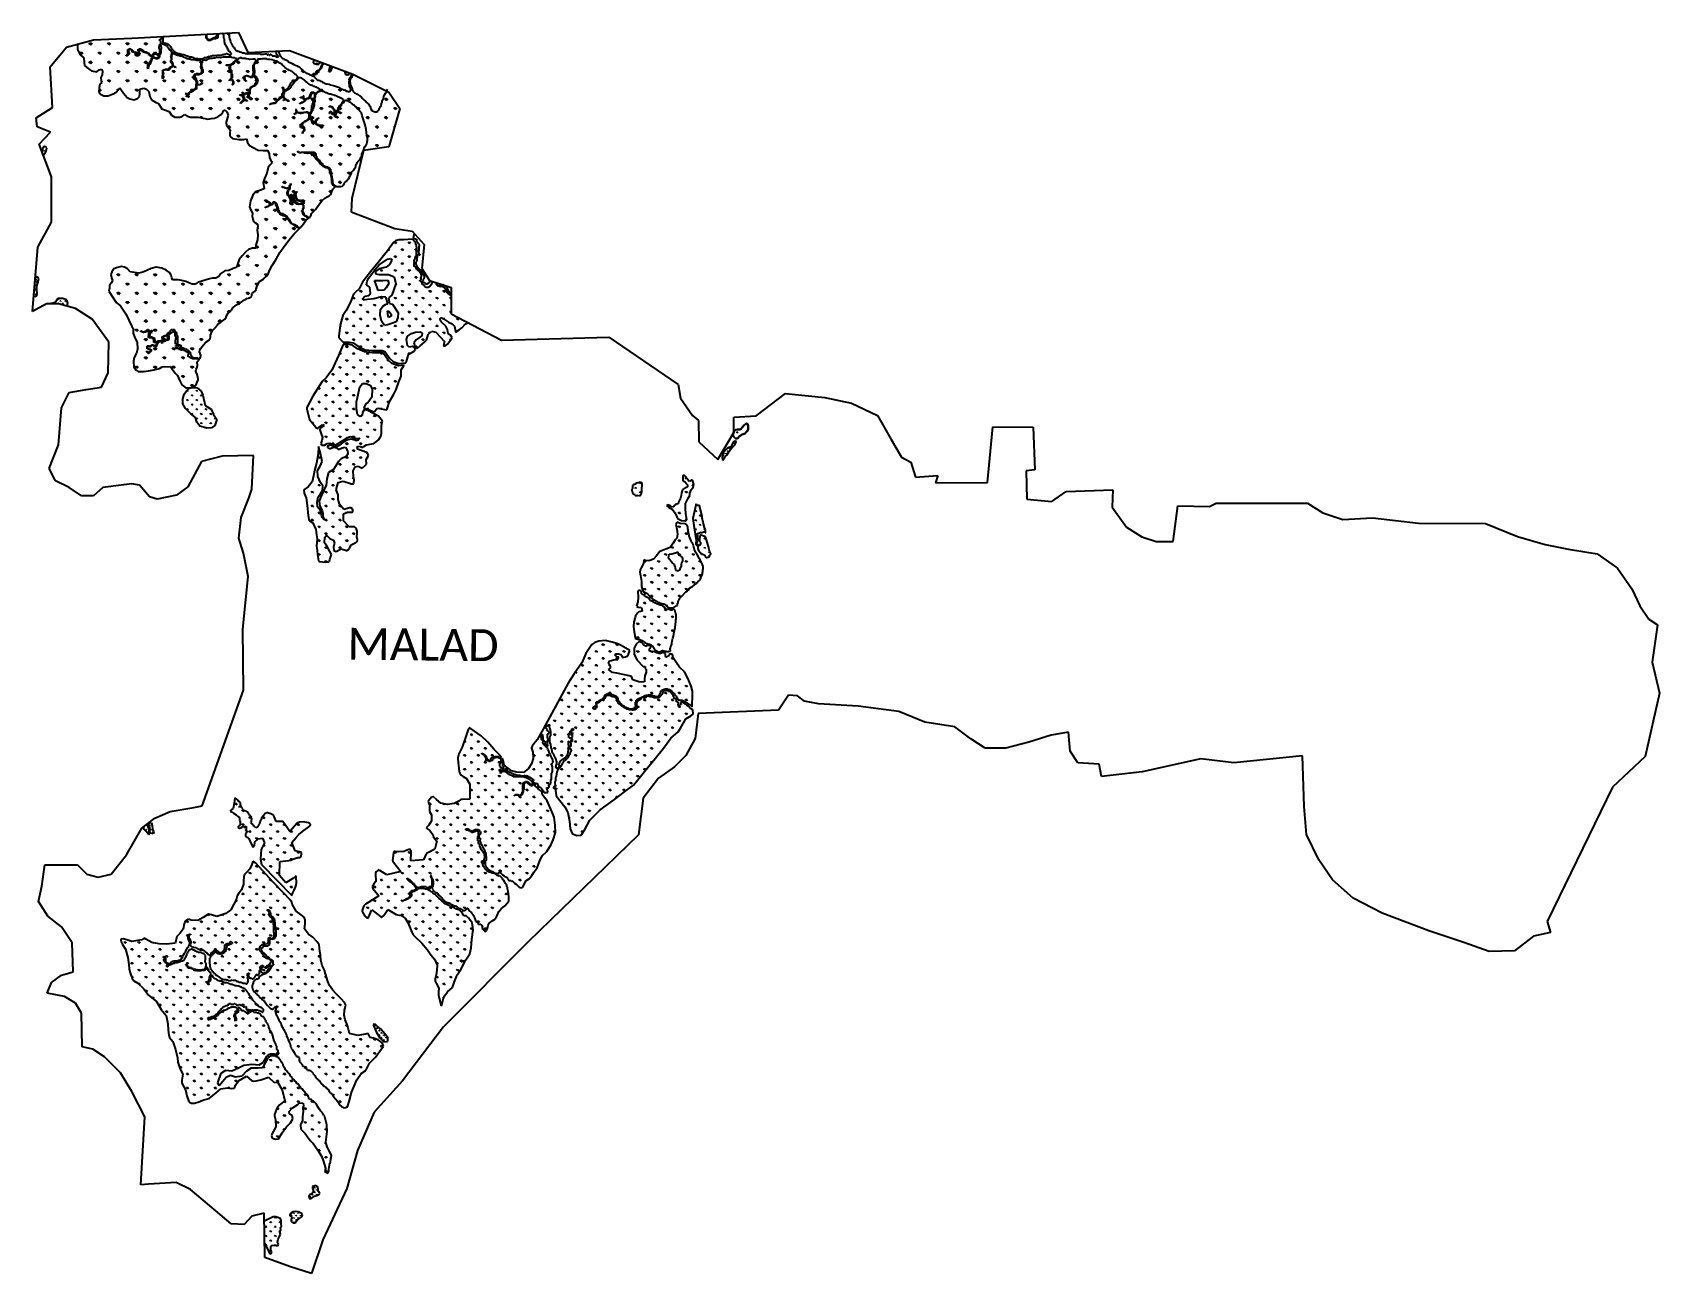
# Model space of a CAD drawing. Header units: metres. Extents: x 266585 to 279238, y 2117616 to 2127268.
import ezdxf

# ---------------------------------------------------------------- set-up
doc = ezdxf.new("R2010")
doc.units = ezdxf.units.M
for name, color, linetype in [('MANGROOVES', 112, 'Continuous'), ('village', 3, 'Continuous'), ('VILLAGE NAME', 250, 'Continuous')]:
    doc.layers.add(name, color=color, linetype=linetype)

msp = doc.modelspace()

# ---------------------------------------------------------------- texts
at = {"layer": 'VILLAGE NAME', "insert": (269035, 2122638), "char_height": 247.63, "attachment_point": 1, "rotation": 359.3415}
msp.add_mtext_dynamic_manual_height_columns('{\\fCalibri|b0|i0|c0|p34;MALAD}', width=3307.61, gutter_width=1238, heights=[554], dxfattribs=at)

# ---------------------------------------------------------------- linework, layer by layer
at = {"layer": 'MANGROOVES'}
for p, q in [((267591, 2127230), (267595, 2127238)), ((267591, 2127226), (267591, 2127230)), ((267603, 2127238), (267599, 2127222)), ((267934, 2127241), (267938, 2127249)), ((267934, 2127237), (267934, 2127241)), ((267934, 2127233), (267934, 2127237)), ((267934, 2127229), (267934, 2127233)), ((267934, 2127225), (267934, 2127229)), ((267938, 2127249), (267938, 2127245)), ((267938, 2127245), (267938, 2127241)), ((267938, 2127241), (267938, 2127237)), ((267938, 2127237), (267938, 2127233)), ((267938, 2127233), (267942, 2127225)), ((267990, 2127225), (267998, 2127228)), ((267998, 2127228), (268002, 2127228)), ((268002, 2127228), (268005, 2127228)), ((268005, 2127228), (268010, 2127232)), ((268010, 2127236), (268014, 2127240)), ((268010, 2127232), (268010, 2127236)), ((268017, 2127224), (268013, 2127228)), ((268013, 2127228), (268013, 2127224)), ((268014, 2127240), (268018, 2127244)), ((268018, 2127248), (268022, 2127256)), ((268018, 2127244), (268018, 2127248)), ((268022, 2127256), (268022, 2127259)), ((268026, 2127236), (268025, 2127232)), ((268025, 2127232), (268025, 2127228)), ((268026, 2127260), (268026, 2127256)), ((268026, 2127256), (268026, 2127252)), ((268026, 2127252), (268026, 2127248)), ((268026, 2127248), (268026, 2127244)), ((268026, 2127244), (268026, 2127236)), ((268066, 2127259), (268064, 2127261)), ((268070, 2127255), (268066, 2127259)), ((268070, 2127251), (268070, 2127255)), ((268073, 2127247), (268070, 2127251)), ((268073, 2127231), (268073, 2127247)), ((268073, 2127227), (268073, 2127231)), ((268114, 2127264), (268113, 2127259)), ((268113, 2127259), (268113, 2127251)), ((268113, 2127251), (268113, 2127247)), ((268113, 2127247), (268113, 2127239)), ((268113, 2127239), (268113, 2127235)), ((268113, 2127235), (268113, 2127231)), ((268113, 2127231), (268113, 2127227)), ((266934, 2127172), (266933, 2127137)), ((266933, 2127137), (266956, 2127094)), ((266939, 2127182), (266934, 2127172)), ((267323, 2127095), (267327, 2127103)), ((267327, 2127131), (267327, 2127135)), ((267327, 2127135), (267331, 2127135)), ((267327, 2127123), (267327, 2127131)), ((267327, 2127119), (267327, 2127123)), ((267327, 2127115), (267327, 2127119)), ((267327, 2127111), (267327, 2127115)), ((267327, 2127103), (267327, 2127111)), ((267331, 2127135), (267331, 2127139)), ((267331, 2127139), (267335, 2127139)), ((267335, 2127131), (267331, 2127131)), ((267331, 2127131), (267331, 2127127)), ((267331, 2127127), (267331, 2127123)), ((267331, 2127123), (267331, 2127119)), ((267331, 2127119), (267335, 2127111)), ((267335, 2127139), (267339, 2127143)), ((267339, 2127139), (267335, 2127139)), ((267335, 2127139), (267335, 2127135)), ((267335, 2127135), (267335, 2127131)), ((267335, 2127111), (267335, 2127103)), ((267335, 2127103), (267335, 2127099)), ((267339, 2127143), (267343, 2127142)), ((267343, 2127138), (267339, 2127139)), ((267343, 2127142), (267347, 2127142)), ((267347, 2127138), (267343, 2127138)), ((267347, 2127142), (267351, 2127138)), ((267351, 2127134), (267347, 2127138)), ((267351, 2127138), (267355, 2127138)), ((267355, 2127130), (267351, 2127134)), ((267355, 2127138), (267355, 2127134)), ((267355, 2127134), (267359, 2127134)), ((267359, 2127122), (267355, 2127130)), ((267359, 2127134), (267363, 2127130)), ((267359, 2127118), (267359, 2127122)), ((267363, 2127114), (267359, 2127118)), ((267363, 2127130), (267367, 2127122)), ((267367, 2127114), (267363, 2127114)), ((267367, 2127122), (267371, 2127118)), ((267371, 2127114), (267367, 2127114)), ((267371, 2127118), (267375, 2127114)), ((267375, 2127114), (267371, 2127114)), ((267379, 2127110), (267375, 2127114)), ((267375, 2127114), (267379, 2127114)), ((267379, 2127114), (267383, 2127114)), ((267383, 2127110), (267379, 2127110)), ((267382, 2127098), (267386, 2127102)), ((267383, 2127114), (267387, 2127114)), ((267383, 2127106), (267383, 2127110)), ((267386, 2127106), (267383, 2127106)), ((267386, 2127102), (267386, 2127106)), ((267387, 2127114), (267387, 2127118)), ((267387, 2127118), (267391, 2127118)), ((267391, 2127110), (267390, 2127106)), ((267390, 2127106), (267390, 2127102)), ((267390, 2127102), (267394, 2127098)), ((267391, 2127118), (267391, 2127114)), ((267391, 2127114), (267391, 2127110)), ((267407, 2127134), (267407, 2127138)), ((267407, 2127138), (267411, 2127137)), ((267407, 2127130), (267407, 2127134)), ((267407, 2127126), (267407, 2127130)), ((267411, 2127122), (267407, 2127126)), ((267410, 2127110), (267411, 2127122)), ((267410, 2127106), (267410, 2127110)), ((267410, 2127102), (267410, 2127106)), ((267410, 2127098), (267410, 2127102)), ((267411, 2127137), (267415, 2127141)), ((267415, 2127118), (267414, 2127106)), ((267414, 2127106), (267418, 2127106)), ((267415, 2127141), (267419, 2127141)), ((267419, 2127137), (267415, 2127133)), ((267415, 2127133), (267415, 2127129)), ((267415, 2127129), (267415, 2127125)), ((267415, 2127125), (267415, 2127122)), ((267415, 2127122), (267415, 2127118)), ((267418, 2127106), (267418, 2127102)), ((267419, 2127141), (267423, 2127141)), ((267423, 2127137), (267419, 2127137)), ((267423, 2127141), (267427, 2127141)), ((267427, 2127137), (267423, 2127137)), ((267427, 2127141), (267431, 2127137)), ((267431, 2127133), (267427, 2127137)), ((267431, 2127137), (267435, 2127137)), ((267435, 2127125), (267431, 2127133)), ((267435, 2127137), (267439, 2127133)), ((267438, 2127121), (267435, 2127125)), ((267442, 2127121), (267438, 2127121)), ((267439, 2127133), (267447, 2127125)), ((267446, 2127117), (267442, 2127121)), ((267454, 2127113), (267446, 2127117)), ((267447, 2127125), (267450, 2127121)), ((267450, 2127121), (267454, 2127121)), ((267454, 2127121), (267454, 2127117)), ((267454, 2127117), (267458, 2127117)), ((267458, 2127113), (267454, 2127113)), ((267458, 2127117), (267470, 2127117)), ((267466, 2127109), (267458, 2127113)), ((267470, 2127109), (267466, 2127109)), ((267470, 2127117), (267474, 2127113)), ((267478, 2127105), (267470, 2127109)), ((267474, 2127113), (267482, 2127109)), ((267482, 2127105), (267478, 2127105)), ((267482, 2127109), (267486, 2127109)), ((267482, 2127101), (267482, 2127105)), ((267486, 2127109), (267490, 2127104)), ((267490, 2127104), (267494, 2127100)), ((267526, 2127100), (267526, 2127104)), ((267526, 2127104), (267530, 2127104)), ((267530, 2127104), (267534, 2127108)), ((267534, 2127108), (267538, 2127108)), ((267538, 2127108), (267542, 2127108)), ((267542, 2127108), (267546, 2127108)), ((267546, 2127108), (267550, 2127104)), ((267550, 2127104), (267554, 2127104)), ((267554, 2127104), (267554, 2127100)), ((267570, 2127159), (267571, 2127163)), ((267570, 2127151), (267570, 2127159)), ((267570, 2127147), (267570, 2127151)), ((267574, 2127135), (267570, 2127147)), ((267570, 2127103), (267570, 2127107)), ((267570, 2127107), (267574, 2127107)), ((267570, 2127099), (267570, 2127103)), ((267571, 2127167), (267575, 2127171)), ((267571, 2127163), (267571, 2127167)), ((267574, 2127131), (267574, 2127135)), ((267574, 2127127), (267574, 2127131)), ((267574, 2127123), (267574, 2127127)), ((267574, 2127119), (267574, 2127123)), ((267574, 2127115), (267574, 2127119)), ((267574, 2127107), (267574, 2127115)), ((267575, 2127211), (267575, 2127215)), ((267575, 2127215), (267579, 2127215)), ((267575, 2127207), (267575, 2127211)), ((267575, 2127203), (267575, 2127207)), ((267579, 2127203), (267575, 2127203)), ((267575, 2127175), (267583, 2127183)), ((267575, 2127171), (267575, 2127175)), ((267578, 2127103), (267577, 2127095)), ((267582, 2127107), (267578, 2127103)), ((267579, 2127215), (267583, 2127215)), ((267583, 2127199), (267579, 2127203)), ((267583, 2127179), (267579, 2127175)), ((267579, 2127175), (267579, 2127171)), ((267579, 2127171), (267579, 2127167)), ((267579, 2127167), (267583, 2127167)), ((267583, 2127167), (267582, 2127159)), ((267582, 2127159), (267586, 2127155)), ((267586, 2127143), (267582, 2127135)), ((267582, 2127135), (267582, 2127123)), ((267582, 2127123), (267582, 2127119)), ((267582, 2127119), (267582, 2127111)), ((267582, 2127111), (267582, 2127107)), ((267583, 2127215), (267587, 2127215)), ((267583, 2127195), (267583, 2127199)), ((267583, 2127191), (267583, 2127195)), ((267583, 2127187), (267583, 2127191)), ((267583, 2127183), (267583, 2127187)), ((267587, 2127179), (267583, 2127179)), ((267586, 2127155), (267586, 2127147)), ((267586, 2127147), (267586, 2127143)), ((267587, 2127219), (267591, 2127226)), ((267587, 2127215), (267587, 2127219)), ((267591, 2127179), (267587, 2127183)), ((267587, 2127183), (267587, 2127179)), ((267595, 2127179), (267591, 2127179)), ((267603, 2127175), (267595, 2127179)), ((267599, 2127222), (267599, 2127218)), ((267599, 2127218), (267599, 2127214)), ((267599, 2127214), (267599, 2127206)), ((267599, 2127206), (267599, 2127202)), ((267599, 2127202), (267599, 2127198)), ((267599, 2127198), (267599, 2127194)), ((267599, 2127194), (267599, 2127191)), ((267599, 2127191), (267603, 2127190)), ((267603, 2127190), (267607, 2127186)), ((267610, 2127174), (267603, 2127175)), ((267607, 2127186), (267619, 2127186)), ((267614, 2127170), (267610, 2127174)), ((267622, 2127166), (267614, 2127170)), ((267619, 2127186), (267627, 2127182)), ((267626, 2127166), (267622, 2127166)), ((267630, 2127162), (267626, 2127166)), ((267627, 2127182), (267634, 2127182)), ((267634, 2127158), (267630, 2127162)), ((267634, 2127182), (267638, 2127178)), ((267638, 2127154), (267634, 2127158)), ((267638, 2127178), (267642, 2127174)), ((267642, 2127150), (267638, 2127154)), ((267642, 2127174), (267646, 2127170)), ((267646, 2127138), (267642, 2127150)), ((267646, 2127170), (267650, 2127166)), ((267650, 2127134), (267646, 2127138)), ((267650, 2127166), (267654, 2127162)), ((267654, 2127130), (267650, 2127134)), ((267654, 2127162), (267658, 2127158)), ((267662, 2127126), (267654, 2127130)), ((267658, 2127158), (267666, 2127142)), ((267665, 2127122), (267662, 2127126)), ((267665, 2127118), (267665, 2127122)), ((267669, 2127118), (267665, 2127118)), ((267665, 2127094), (267669, 2127102)), ((267666, 2127142), (267670, 2127138)), ((267669, 2127114), (267669, 2127118)), ((267669, 2127110), (267669, 2127114)), ((267669, 2127106), (267669, 2127110)), ((267669, 2127102), (267669, 2127106)), ((267673, 2127102), (267669, 2127102)), ((267669, 2127102), (267669, 2127098)), ((267670, 2127138), (267674, 2127130)), ((267677, 2127106), (267673, 2127102)), ((267674, 2127130), (267678, 2127130)), ((267681, 2127102), (267677, 2127106)), ((267678, 2127130), (267681, 2127126)), ((267681, 2127126), (267681, 2127122)), ((267681, 2127122), (267685, 2127122)), ((267685, 2127102), (267681, 2127102)), ((267685, 2127122), (267689, 2127117)), ((267689, 2127102), (267685, 2127102)), ((267689, 2127117), (267697, 2127113)), ((267693, 2127098), (267689, 2127102)), ((267697, 2127113), (267705, 2127109)), ((267705, 2127109), (267713, 2127105)), ((267713, 2127105), (267725, 2127105)), ((267725, 2127105), (267729, 2127101)), ((267938, 2127221), (267934, 2127225)), ((267942, 2127217), (267938, 2127221)), ((267942, 2127225), (267942, 2127221)), ((267942, 2127221), (267946, 2127217)), ((267946, 2127213), (267942, 2127217)), ((267946, 2127217), (267950, 2127217)), ((267949, 2127209), (267946, 2127213)), ((267949, 2127205), (267949, 2127209)), ((267953, 2127205), (267949, 2127205)), ((267950, 2127217), (267954, 2127217)), ((267957, 2127205), (267953, 2127205)), ((267954, 2127217), (267953, 2127213)), ((267953, 2127213), (267957, 2127213)), ((267957, 2127213), (267961, 2127213)), ((267961, 2127205), (267957, 2127205)), ((267961, 2127213), (267965, 2127213)), ((267965, 2127205), (267961, 2127205)), ((267965, 2127213), (267969, 2127213)), ((267969, 2127205), (267965, 2127205)), ((267969, 2127213), (267969, 2127217)), ((267969, 2127217), (267973, 2127217)), ((267973, 2127209), (267969, 2127205)), ((267973, 2127217), (267981, 2127221)), ((267977, 2127209), (267973, 2127209)), ((267981, 2127217), (267977, 2127209)), ((267981, 2127221), (267982, 2127225)), ((267985, 2127217), (267981, 2127217)), ((267982, 2127225), (267986, 2127225)), ((267989, 2127217), (267985, 2127217)), ((267986, 2127225), (267990, 2127225)), ((267993, 2127217), (267989, 2127217)), ((267997, 2127221), (267993, 2127217)), ((268001, 2127220), (267997, 2127221)), ((268005, 2127220), (268001, 2127220)), ((268009, 2127220), (268005, 2127220)), ((268013, 2127220), (268009, 2127220)), ((268013, 2127224), (268013, 2127220)), ((268021, 2127224), (268017, 2127224)), ((268025, 2127224), (268021, 2127224)), ((268025, 2127228), (268025, 2127224)), ((268073, 2127223), (268073, 2127227)), ((268077, 2127219), (268073, 2127223)), ((268077, 2127211), (268077, 2127219)), ((268077, 2127207), (268077, 2127211)), ((268077, 2127203), (268077, 2127207)), ((268077, 2127195), (268077, 2127203)), ((268081, 2127191), (268077, 2127195)), ((268080, 2127183), (268081, 2127187)), ((268080, 2127179), (268080, 2127183)), ((268084, 2127175), (268080, 2127179)), ((268081, 2127187), (268081, 2127191)), ((268088, 2127167), (268084, 2127175)), ((268087, 2127100), (268091, 2127104)), ((268092, 2127159), (268088, 2127167)), ((268091, 2127104), (268095, 2127104)), ((268096, 2127155), (268092, 2127159)), ((268095, 2127104), (268103, 2127099)), ((268100, 2127147), (268096, 2127155)), ((268104, 2127139), (268100, 2127147)), ((268108, 2127131), (268104, 2127139)), ((268111, 2127123), (268108, 2127131)), ((268115, 2127119), (268111, 2127123)), ((268113, 2127227), (268117, 2127223)), ((268123, 2127115), (268115, 2127119)), ((268117, 2127223), (268117, 2127219)), ((268117, 2127219), (268121, 2127207)), ((268121, 2127207), (268125, 2127199)), ((268123, 2127111), (268123, 2127115)), ((268127, 2127111), (268123, 2127111)), ((268125, 2127199), (268128, 2127187)), ((268127, 2127107), (268127, 2127111)), ((268131, 2127103), (268127, 2127107)), ((268128, 2127187), (268132, 2127183)), ((268131, 2127099), (268131, 2127103)), ((268132, 2127183), (268136, 2127175)), ((268136, 2127175), (268140, 2127163)), ((268140, 2127163), (268144, 2127159)), ((268144, 2127159), (268148, 2127155)), ((268148, 2127155), (268152, 2127151)), ((268152, 2127151), (268156, 2127147)), ((268156, 2127147), (268156, 2127143)), ((268156, 2127143), (268159, 2127138)), ((268159, 2127138), (268167, 2127130)), ((268167, 2127130), (268175, 2127126)), ((268175, 2127126), (268179, 2127126)), ((268179, 2127126), (268179, 2127122)), ((268179, 2127122), (268183, 2127122)), ((268183, 2127122), (268187, 2127122)), ((268187, 2127122), (268195, 2127118)), ((268195, 2127118), (268199, 2127118)), ((268199, 2127118), (268207, 2127114)), ((268207, 2127114), (268215, 2127110)), ((268215, 2127110), (268223, 2127110)), ((268223, 2127110), (268231, 2127110)), ((268231, 2127110), (268239, 2127105)), ((268239, 2127105), (268247, 2127105)), ((268247, 2127105), (268259, 2127105)), ((268259, 2127105), (268266, 2127105)), ((268266, 2127105), (268282, 2127105)), ((268282, 2127105), (268286, 2127105)), ((268286, 2127105), (268302, 2127105)), ((268302, 2127105), (268306, 2127104)), ((268306, 2127104), (268310, 2127104)), ((268310, 2127104), (268314, 2127104)), ((268314, 2127104), (268322, 2127104)), ((268322, 2127104), (268326, 2127104)), ((268326, 2127104), (268330, 2127100)), ((268330, 2127100), (268334, 2127104)), ((268334, 2127104), (268338, 2127104)), ((268338, 2127104), (268342, 2127104)), ((268342, 2127104), (268346, 2127104)), ((268346, 2127104), (268350, 2127104)), ((268350, 2127104), (268358, 2127100)), ((268382, 2127099), (268394, 2127103)), ((268394, 2127103), (268398, 2127103)), ((268398, 2127103), (268402, 2127103)), ((268402, 2127103), (268406, 2127103)), ((268406, 2127103), (268410, 2127099)), ((268474, 2127118), (268474, 2127122)), ((268474, 2127122), (268474, 2127122)), ((268478, 2127118), (268474, 2127118)), ((268478, 2127114), (268478, 2127118)), ((268482, 2127110), (268478, 2127114)), ((268481, 2127102), (268482, 2127106)), ((268485, 2127098), (268481, 2127102)), ((268482, 2127106), (268482, 2127110)), ((268497, 2127123), (268498, 2127122)), ((268498, 2127122), (268498, 2127118)), ((268498, 2127118), (268501, 2127110)), ((268501, 2127110), (268501, 2127106)), ((268501, 2127106), (268505, 2127102)), ((268505, 2127102), (268505, 2127098)), ((266956, 2127094), (266984, 2127071)), ((266984, 2127071), (266986, 2127031)), ((266986, 2127031), (266988, 2127012)), ((266988, 2127012), (267021, 2126985)), ((267021, 2126985), (267044, 2126971)), ((267084, 2126962), (267103, 2126977)), ((267103, 2126977), (267120, 2126982)), ((267120, 2126982), (267128, 2126968)), ((267314, 2127083), (267315, 2127091)), ((267319, 2127087), (267314, 2127083)), ((267315, 2127091), (267323, 2127095)), ((267327, 2127091), (267319, 2127087)), ((267331, 2127095), (267327, 2127091)), ((267335, 2127099), (267331, 2127099)), ((267331, 2127099), (267331, 2127095)), ((267386, 2127094), (267382, 2127098)), ((267386, 2127090), (267386, 2127094)), ((267390, 2127090), (267386, 2127090)), ((267390, 2127086), (267390, 2127090)), ((267394, 2127086), (267390, 2127086)), ((267394, 2127098), (267394, 2127094)), ((267394, 2127094), (267398, 2127094)), ((267398, 2127086), (267394, 2127086)), ((267398, 2127094), (267398, 2127090)), ((267398, 2127090), (267402, 2127090)), ((267402, 2127086), (267398, 2127086)), ((267402, 2127090), (267406, 2127090)), ((267406, 2127086), (267402, 2127086)), ((267406, 2127090), (267410, 2127094)), ((267410, 2127086), (267406, 2127086)), ((267410, 2127094), (267410, 2127098)), ((267414, 2127090), (267410, 2127090)), ((267410, 2127090), (267410, 2127086)), ((267418, 2127102), (267414, 2127094)), ((267414, 2127094), (267414, 2127090)), ((267476, 2126993), (267480, 2126997)), ((267484, 2126985), (267476, 2126993)), ((267480, 2126997), (267481, 2127001)), ((267481, 2127017), (267485, 2127021)), ((267481, 2127013), (267481, 2127017)), ((267481, 2127005), (267481, 2127013)), ((267481, 2127001), (267481, 2127005)), ((267486, 2127101), (267482, 2127101)), ((267489, 2127009), (267484, 2126997)), ((267484, 2126997), (267484, 2126993)), ((267484, 2126993), (267484, 2126989)), ((267484, 2126989), (267484, 2126985)), ((267485, 2127025), (267489, 2127029)), ((267485, 2127021), (267485, 2127025)), ((267490, 2127093), (267486, 2127101)), ((267489, 2127029), (267497, 2127037)), ((267493, 2127017), (267489, 2127013)), ((267489, 2127013), (267489, 2127009)), ((267494, 2127088), (267490, 2127093)), ((267501, 2127029), (267493, 2127017)), ((267494, 2127100), (267498, 2127092)), ((267498, 2127088), (267494, 2127088)), ((267497, 2127041), (267501, 2127045)), ((267497, 2127037), (267497, 2127041)), ((267498, 2127092), (267502, 2127088)), ((267502, 2127084), (267498, 2127088)), ((267501, 2127045), (267505, 2127056)), ((267505, 2127037), (267501, 2127033)), ((267501, 2127033), (267501, 2127029)), ((267502, 2127088), (267506, 2127088)), ((267506, 2127084), (267502, 2127084)), ((267505, 2127056), (267509, 2127060)), ((267509, 2127052), (267505, 2127037)), ((267506, 2127088), (267510, 2127088)), ((267510, 2127084), (267506, 2127084)), ((267509, 2127064), (267513, 2127072)), ((267509, 2127060), (267509, 2127064)), ((267513, 2127056), (267509, 2127052)), ((267510, 2127088), (267514, 2127088)), ((267514, 2127084), (267510, 2127084)), ((267513, 2127072), (267517, 2127076)), ((267517, 2127064), (267513, 2127060)), ((267513, 2127060), (267513, 2127056)), ((267514, 2127088), (267514, 2127092)), ((267514, 2127092), (267518, 2127092)), ((267518, 2127084), (267514, 2127084)), ((267517, 2127076), (267521, 2127076)), ((267521, 2127072), (267517, 2127068)), ((267517, 2127068), (267517, 2127064)), ((267518, 2127096), (267526, 2127100)), ((267518, 2127092), (267518, 2127096)), ((267522, 2127088), (267518, 2127088)), ((267518, 2127088), (267518, 2127084)), ((267521, 2127076), (267522, 2127080)), ((267525, 2127072), (267521, 2127072)), ((267526, 2127096), (267522, 2127088)), ((267522, 2127080), (267525, 2127080)), ((267525, 2127080), (267529, 2127080)), ((267529, 2127072), (267525, 2127072)), ((267530, 2127096), (267526, 2127096)), ((267529, 2127080), (267529, 2127076)), ((267529, 2127076), (267537, 2127076)), ((267533, 2127072), (267529, 2127072)), ((267534, 2127100), (267530, 2127100)), ((267530, 2127100), (267530, 2127096)), ((267541, 2127064), (267533, 2127072)), ((267538, 2127100), (267534, 2127100)), ((267537, 2127076), (267541, 2127072)), ((267542, 2127100), (267538, 2127100)), ((267541, 2127072), (267545, 2127072)), ((267545, 2127064), (267541, 2127064)), ((267546, 2127100), (267542, 2127100)), ((267545, 2127072), (267549, 2127072)), ((267549, 2127064), (267545, 2127064)), ((267550, 2127100), (267546, 2127100)), ((267549, 2127072), (267553, 2127072)), ((267553, 2127060), (267549, 2127064)), ((267550, 2127096), (267550, 2127100)), ((267554, 2127092), (267550, 2127096)), ((267553, 2127072), (267557, 2127072)), ((267557, 2127064), (267553, 2127064)), ((267553, 2127064), (267553, 2127060)), ((267554, 2127100), (267558, 2127100)), ((267558, 2127092), (267554, 2127092)), ((267557, 2127072), (267561, 2127076)), ((267561, 2127064), (267557, 2127064)), ((267558, 2127100), (267558, 2127096)), ((267558, 2127096), (267562, 2127095)), ((267561, 2127088), (267558, 2127092)), ((267565, 2127087), (267561, 2127088)), ((267561, 2127076), (267565, 2127079)), ((267565, 2127068), (267561, 2127064)), ((267562, 2127095), (267566, 2127095)), ((267565, 2127083), (267565, 2127087)), ((267565, 2127079), (267565, 2127083)), ((267569, 2127071), (267565, 2127068)), ((267566, 2127095), (267566, 2127099)), ((267566, 2127099), (267570, 2127099)), ((267573, 2127079), (267569, 2127075)), ((267569, 2127075), (267569, 2127071)), ((267577, 2127095), (267573, 2127091)), ((267573, 2127091), (267573, 2127079)), ((267596, 2126972), (267596, 2126975)), ((267596, 2126975), (267600, 2126975)), ((267600, 2126975), (267604, 2126975)), ((267604, 2126975), (267612, 2126979)), ((267608, 2126975), (267604, 2126975)), ((267604, 2126975), (267604, 2126971)), ((267612, 2126975), (267608, 2126975)), ((267616, 2126979), (267612, 2126975)), ((267612, 2126979), (267616, 2126979)), ((267620, 2126979), (267616, 2126979)), ((267616, 2126979), (267620, 2126979)), ((267620, 2126979), (267624, 2126983)), ((267624, 2126979), (267620, 2126979)), ((267624, 2126983), (267628, 2126983)), ((267627, 2126975), (267624, 2126979)), ((267631, 2126975), (267627, 2126975)), ((267628, 2126983), (267632, 2126983)), ((267632, 2126983), (267640, 2126983)), ((267640, 2126983), (267644, 2126983)), ((267644, 2126983), (267648, 2126983)), ((267651, 2126983), (267647, 2126979)), ((267647, 2126979), (267647, 2126975)), ((267648, 2126991), (267652, 2126995)), ((267648, 2126987), (267648, 2126991)), ((267648, 2126983), (267648, 2126987)), ((267652, 2126987), (267651, 2126983)), ((267652, 2126999), (267656, 2127002)), ((267652, 2126995), (267652, 2126999)), ((267656, 2126991), (267652, 2126987)), ((267656, 2127002), (267660, 2127002)), ((267660, 2126994), (267656, 2126991)), ((267660, 2127085), (267665, 2127090)), ((267665, 2127066), (267660, 2127085)), ((267660, 2127050), (267665, 2127058)), ((267660, 2127046), (267660, 2127050)), ((267660, 2127042), (267660, 2127046)), ((267660, 2127038), (267660, 2127042)), ((267664, 2127038), (267660, 2127038)), ((267660, 2127002), (267664, 2127002)), ((267664, 2126994), (267660, 2126994)), ((267665, 2127058), (267664, 2127054)), ((267664, 2127054), (267664, 2127050)), ((267664, 2127050), (267664, 2127046)), ((267664, 2127046), (267668, 2127046)), ((267664, 2127034), (267664, 2127038)), ((267668, 2127030), (267664, 2127034)), ((267664, 2127002), (267668, 2127002)), ((267668, 2126998), (267664, 2126994)), ((267669, 2127094), (267665, 2127090)), ((267665, 2127090), (267665, 2127094)), ((267665, 2127090), (267665, 2127078)), ((267665, 2127078), (267665, 2127062)), ((267665, 2127062), (267665, 2127066)), ((267665, 2127062), (267665, 2127058)), ((267665, 2127058), (267665, 2127062)), ((267668, 2127046), (267668, 2127042)), ((267668, 2127042), (267672, 2127030)), ((267668, 2127026), (267668, 2127030)), ((267672, 2127022), (267668, 2127026)), ((267668, 2127002), (267668, 2127006)), ((267668, 2127006), (267672, 2127006)), ((267672, 2127002), (267668, 2126998)), ((267669, 2127098), (267669, 2127094)), ((267672, 2127030), (267676, 2127026)), ((267672, 2127018), (267672, 2127022)), ((267672, 2127014), (267672, 2127018)), ((267672, 2127010), (267672, 2127014)), ((267672, 2127006), (267672, 2127010)), ((267676, 2127006), (267672, 2127006)), ((267672, 2127006), (267672, 2127002)), ((267676, 2127026), (267676, 2127018)), ((267676, 2127018), (267676, 2127014)), ((267676, 2127014), (267680, 2127010)), ((267680, 2127006), (267676, 2127006)), ((267680, 2127010), (267684, 2127006)), ((267684, 2127006), (267680, 2127006)), ((267684, 2127006), (267688, 2127006)), ((267688, 2127002), (267684, 2127006)), ((267688, 2127006), (267692, 2127002)), ((267692, 2126998), (267688, 2127002)), ((267692, 2127002), (267696, 2127002)), ((267695, 2126994), (267692, 2126998)), ((267705, 2127093), (267693, 2127098)), ((267696, 2126998), (267695, 2126994)), ((267696, 2127002), (267696, 2126998)), ((267713, 2127089), (267705, 2127093)), ((267721, 2127089), (267713, 2127089)), ((267733, 2127085), (267721, 2127089)), ((267729, 2127101), (267733, 2127101)), ((267733, 2127101), (267753, 2127097)), ((267741, 2127085), (267733, 2127085)), ((267748, 2127081), (267741, 2127085)), ((267760, 2127077), (267748, 2127081)), ((267753, 2127097), (267761, 2127097)), ((267764, 2127073), (267760, 2127077)), ((267761, 2127097), (267773, 2127092)), ((267776, 2127068), (267764, 2127073)), ((267773, 2127092), (267792, 2127084)), ((267788, 2127064), (267776, 2127068)), ((267796, 2127064), (267788, 2127064)), ((267792, 2127084), (267800, 2127084)), ((267804, 2127060), (267796, 2127064)), ((267800, 2127084), (267804, 2127080)), ((267804, 2127080), (267816, 2127080)), ((267812, 2127060), (267804, 2127060)), ((267820, 2127056), (267812, 2127060)), ((267816, 2127080), (267820, 2127080)), ((267820, 2127080), (267828, 2127076)), ((267828, 2127056), (267820, 2127056)), ((267828, 2127076), (267836, 2127072)), ((267836, 2127056), (267828, 2127056)), ((267836, 2127072), (267840, 2127071)), ((267848, 2127055), (267836, 2127056)), ((267840, 2127071), (267852, 2127067)), ((267852, 2127055), (267848, 2127055)), ((267852, 2127067), (267860, 2127067)), ((267860, 2127051), (267852, 2127055)), ((267860, 2127067), (267868, 2127067)), ((267864, 2127051), (267860, 2127051)), ((267868, 2127051), (267864, 2127051)), ((267868, 2127067), (267876, 2127063)), ((267879, 2127051), (267868, 2127051)), ((267876, 2127063), (267880, 2127063)), ((267883, 2127051), (267879, 2127051)), ((267880, 2127063), (267888, 2127063)), ((267887, 2127051), (267883, 2127051)), ((267891, 2127047), (267887, 2127051)), ((267888, 2127063), (267896, 2127063)), ((267891, 2127043), (267891, 2127047)), ((267895, 2127043), (267891, 2127043)), ((267891, 2127003), (267895, 2127007)), ((267891, 2126999), (267891, 2127003)), ((267895, 2126995), (267891, 2126999)), ((267894, 2126987), (267895, 2126991)), ((267898, 2126983), (267894, 2126987)), ((267895, 2127039), (267895, 2127043)), ((267895, 2127035), (267895, 2127039)), ((267895, 2127031), (267895, 2127035)), ((267895, 2127027), (267895, 2127031)), ((267895, 2127023), (267895, 2127027)), ((267895, 2127007), (267895, 2127023)), ((267895, 2126991), (267895, 2126995)), ((267896, 2127063), (267900, 2127063)), ((267902, 2126983), (267898, 2126983)), ((267903, 2127047), (267899, 2127043)), ((267899, 2127043), (267899, 2127039)), ((267899, 2127039), (267899, 2127035)), ((267899, 2127035), (267899, 2127031)), ((267899, 2127031), (267899, 2127027)), ((267899, 2127027), (267899, 2127015)), ((267899, 2127015), (267899, 2127007)), ((267899, 2127007), (267903, 2126999)), ((267900, 2127063), (267908, 2127067)), ((267903, 2126999), (267902, 2126991)), ((267902, 2126991), (267906, 2126983)), ((267902, 2126979), (267902, 2126983)), ((267902, 2126975), (267902, 2126979)), ((267907, 2127047), (267903, 2127047)), ((267906, 2126983), (267910, 2126975)), ((267911, 2127047), (267907, 2127047)), ((267908, 2127067), (267912, 2127066)), ((267915, 2127050), (267911, 2127047)), ((267912, 2127066), (267916, 2127070)), ((267919, 2127054), (267915, 2127050)), ((267916, 2127070), (267920, 2127070)), ((267923, 2127054), (267919, 2127054)), ((267920, 2127070), (267920, 2127074)), ((267920, 2127074), (267928, 2127074)), ((267927, 2127054), (267923, 2127054)), ((267931, 2127054), (267927, 2127054)), ((267928, 2127074), (267932, 2127074)), ((267931, 2127050), (267931, 2127054)), ((267935, 2127050), (267931, 2127050)), ((267932, 2127074), (267936, 2127074)), ((267939, 2127054), (267935, 2127050)), ((267936, 2127074), (267948, 2127078)), ((267947, 2127058), (267939, 2127058)), ((267939, 2127058), (267939, 2127054)), ((267951, 2127062), (267947, 2127058)), ((267948, 2127078), (267952, 2127082)), ((267959, 2127062), (267951, 2127062)), ((267952, 2127082), (267960, 2127082)), ((267967, 2127066), (267959, 2127062)), ((267960, 2127082), (267964, 2127086)), ((267964, 2127086), (267972, 2127085)), ((267979, 2127065), (267967, 2127066)), ((267972, 2127085), (267984, 2127089)), ((267991, 2127069), (267979, 2127065)), ((267984, 2127089), (268003, 2127089)), ((268003, 2127069), (267991, 2127069)), ((268003, 2127089), (268019, 2127093)), ((268015, 2127073), (268003, 2127069)), ((268043, 2127072), (268015, 2127073)), ((268019, 2127093), (268027, 2127093)), ((268027, 2127093), (268035, 2127093)), ((268035, 2127093), (268039, 2127092)), ((268039, 2127092), (268051, 2127092)), ((268067, 2127076), (268043, 2127072)), ((268051, 2127092), (268055, 2127092)), ((268055, 2127092), (268059, 2127096)), ((268059, 2127096), (268071, 2127096)), ((268079, 2127076), (268067, 2127076)), ((268071, 2127096), (268075, 2127100)), ((268075, 2127100), (268083, 2127100)), ((268083, 2127076), (268079, 2127076)), ((268083, 2127100), (268087, 2127100)), ((268095, 2127076), (268083, 2127076)), ((268090, 2127012), (268090, 2127016)), ((268090, 2127016), (268094, 2127016)), ((268094, 2127012), (268090, 2127012)), ((268094, 2127016), (268098, 2127016)), ((268098, 2127012), (268094, 2127012)), ((268107, 2127076), (268095, 2127076)), ((268098, 2127016), (268110, 2127016)), ((268102, 2127012), (268098, 2127012)), ((268114, 2127012), (268102, 2127012)), ((268103, 2127099), (268107, 2127099)), ((268107, 2127099), (268115, 2127095)), ((268115, 2127075), (268107, 2127076)), ((268110, 2127016), (268114, 2127016)), ((268114, 2127016), (268122, 2127020)), ((268118, 2127012), (268114, 2127012)), ((268114, 2126996), (268118, 2127004)), ((268114, 2126992), (268114, 2126996)), ((268117, 2126984), (268114, 2126992)), ((268115, 2127095), (268119, 2127095)), ((268123, 2127075), (268115, 2127075)), ((268117, 2126980), (268117, 2126984)), ((268121, 2126972), (268117, 2126980)), ((268118, 2127008), (268118, 2127012)), ((268118, 2127004), (268118, 2127008)), ((268119, 2127095), (268123, 2127095)), ((268122, 2126996), (268121, 2126992)), ((268121, 2126992), (268121, 2126988)), ((268121, 2126988), (268121, 2126984)), ((268121, 2126984), (268125, 2126984)), ((268122, 2127020), (268126, 2127020)), ((268126, 2127012), (268122, 2127008)), ((268122, 2127008), (268122, 2127004)), ((268122, 2127004), (268122, 2127000)), ((268122, 2127000), (268122, 2126996)), ((268123, 2127095), (268127, 2127095)), ((268131, 2127075), (268123, 2127075)), ((268125, 2126984), (268125, 2126980)), ((268125, 2126980), (268129, 2126976)), ((268126, 2127020), (268130, 2127023)), ((268130, 2127011), (268126, 2127012)), ((268127, 2127095), (268127, 2127099)), ((268127, 2127099), (268131, 2127099)), ((268129, 2126976), (268133, 2126972)), ((268130, 2127023), (268134, 2127027)), ((268138, 2127019), (268130, 2127011)), ((268139, 2127071), (268131, 2127075)), ((268134, 2127027), (268138, 2127027)), ((268138, 2127027), (268146, 2127035)), ((268146, 2127023), (268138, 2127019)), ((268151, 2127071), (268139, 2127071)), ((268146, 2127035), (268158, 2127043)), ((268150, 2127027), (268146, 2127023)), ((268154, 2127031), (268150, 2127027)), ((268154, 2127071), (268151, 2127071)), ((268166, 2127067), (268154, 2127071)), ((268158, 2127039), (268154, 2127035)), ((268154, 2127035), (268154, 2127031)), ((268158, 2127043), (268162, 2127051)), ((268162, 2127043), (268158, 2127039)), ((268162, 2127051), (268166, 2127055)), ((268166, 2127047), (268162, 2127043)), ((268170, 2127063), (268166, 2127067)), ((268166, 2127055), (268170, 2127059)), ((268174, 2127051), (268166, 2127047)), ((268170, 2127059), (268170, 2127063)), ((268178, 2127055), (268174, 2127055)), ((268174, 2127055), (268174, 2127051)), ((268182, 2127062), (268178, 2127055)), ((268186, 2127066), (268182, 2127062)), ((268194, 2127066), (268186, 2127066)), ((268198, 2127070), (268194, 2127066)), ((268202, 2127070), (268198, 2127070)), ((268206, 2127070), (268202, 2127070)), ((268210, 2127070), (268206, 2127070)), ((268218, 2127066), (268210, 2127070)), ((268234, 2127066), (268218, 2127066)), ((268242, 2127066), (268234, 2127066)), ((268246, 2127062), (268242, 2127066)), ((268266, 2127061), (268246, 2127062)), ((268270, 2127057), (268266, 2127061)), ((268274, 2127057), (268270, 2127057)), ((268278, 2127057), (268274, 2127057)), ((268298, 2127061), (268278, 2127057)), ((268302, 2127061), (268298, 2127061)), ((268300, 2126977), (268301, 2126981)), ((268304, 2126969), (268300, 2126977)), ((268301, 2127009), (268301, 2127013)), ((268301, 2127013), (268305, 2127013)), ((268301, 2127005), (268301, 2127009)), ((268301, 2127001), (268301, 2127005)), ((268301, 2126997), (268301, 2127001)), ((268301, 2126989), (268301, 2126997)), ((268301, 2126985), (268301, 2126989)), ((268301, 2126981), (268301, 2126985)), ((268306, 2127061), (268302, 2127061)), ((268305, 2127021), (268305, 2127025)), ((268305, 2127025), (268309, 2127025)), ((268305, 2127017), (268305, 2127021)), ((268309, 2127017), (268305, 2127013)), ((268305, 2127013), (268305, 2127017)), ((268305, 2127013), (268305, 2127009)), ((268305, 2127009), (268305, 2127005)), ((268305, 2127005), (268305, 2127001)), ((268305, 2127001), (268305, 2126997)), ((268305, 2126997), (268309, 2126993)), ((268310, 2127061), (268306, 2127061)), ((268309, 2127025), (268313, 2127033)), ((268313, 2127025), (268309, 2127025)), ((268309, 2127025), (268309, 2127021)), ((268309, 2127021), (268309, 2127017)), ((268309, 2126993), (268309, 2126989)), ((268309, 2126989), (268309, 2126985)), ((268309, 2126985), (268312, 2126969)), ((268314, 2127061), (268310, 2127061)), ((268313, 2127033), (268317, 2127037)), ((268317, 2127029), (268313, 2127025)), ((268314, 2127057), (268314, 2127061)), ((268318, 2127057), (268314, 2127057)), ((268317, 2127053), (268318, 2127057)), ((268321, 2127052), (268317, 2127053)), ((268317, 2127037), (268317, 2127041)), ((268317, 2127041), (268321, 2127041)), ((268321, 2127033), (268317, 2127029)), ((268321, 2127049), (268321, 2127052)), ((268321, 2127045), (268321, 2127049)), ((268321, 2127041), (268321, 2127045)), ((268325, 2127037), (268321, 2127033)), ((268329, 2127040), (268325, 2127040)), ((268325, 2127040), (268325, 2127037)), ((268333, 2127044), (268329, 2127044)), ((268329, 2127044), (268329, 2127040)), ((268334, 2127060), (268333, 2127056)), ((268333, 2127056), (268333, 2127048)), ((268333, 2127048), (268333, 2127044)), ((268341, 2127060), (268334, 2127064)), ((268334, 2127064), (268334, 2127060)), ((268353, 2127060), (268341, 2127060)), ((268357, 2127060), (268353, 2127060)), ((268361, 2127060), (268357, 2127060)), ((268358, 2127100), (268362, 2127100)), ((268373, 2127064), (268361, 2127060)), ((268362, 2127100), (268370, 2127100)), ((268370, 2127100), (268378, 2127099)), ((268381, 2127064), (268373, 2127064)), ((268378, 2127099), (268382, 2127099)), ((268393, 2127063), (268381, 2127064)), ((268405, 2127063), (268393, 2127063)), ((268413, 2127059), (268405, 2127063)), ((268410, 2127099), (268410, 2127095)), ((268410, 2127095), (268414, 2127095)), ((268429, 2127059), (268413, 2127059)), ((268414, 2127095), (268418, 2127099)), ((268418, 2127099), (268422, 2127099)), ((268422, 2127099), (268422, 2127095)), ((268422, 2127095), (268426, 2127095)), ((268426, 2127095), (268426, 2127091)), ((268426, 2127091), (268430, 2127091)), ((268449, 2127055), (268429, 2127059)), ((268430, 2127091), (268434, 2127095)), ((268434, 2127095), (268434, 2127099)), ((268434, 2127099), (268438, 2127099)), ((268438, 2127099), (268442, 2127095)), ((268442, 2127095), (268449, 2127090)), ((268449, 2127090), (268449, 2127086)), ((268449, 2127086), (268453, 2127086)), ((268461, 2127050), (268449, 2127055)), ((268453, 2127086), (268461, 2127086)), ((268461, 2127086), (268469, 2127086)), ((268473, 2127046), (268461, 2127050)), ((268469, 2127086), (268477, 2127082)), ((268481, 2127046), (268473, 2127046)), ((268477, 2127082), (268481, 2127078)), ((268481, 2127078), (268489, 2127078)), ((268489, 2127042), (268481, 2127046)), ((268485, 2127094), (268485, 2127098)), ((268489, 2127090), (268485, 2127094)), ((268493, 2127090), (268489, 2127090)), ((268489, 2127078), (268493, 2127078)), ((268496, 2127038), (268489, 2127042)), ((268493, 2127086), (268493, 2127090)), ((268497, 2127082), (268493, 2127086)), ((268493, 2127078), (268497, 2127078)), ((268500, 2127034), (268496, 2127038)), ((268497, 2127078), (268497, 2127082)), ((268508, 2127030), (268500, 2127034)), ((268505, 2127098), (268509, 2127090)), ((268516, 2127026), (268508, 2127030)), ((268509, 2127090), (268513, 2127086)), ((268513, 2127086), (268517, 2127081)), ((268524, 2127022), (268516, 2127026)), ((268517, 2127081), (268517, 2127078)), ((268517, 2127078), (268521, 2127073)), ((268521, 2127073), (268525, 2127069)), ((268528, 2127014), (268524, 2127022)), ((268525, 2127069), (268529, 2127069)), ((268536, 2127010), (268528, 2127014)), ((268529, 2127069), (268533, 2127065)), ((268533, 2127065), (268537, 2127061)), ((268540, 2127005), (268536, 2127010)), ((268537, 2127061), (268541, 2127061)), ((268552, 2126993), (268540, 2127005)), ((268541, 2127061), (268560, 2127053)), ((268555, 2126989), (268552, 2126993)), ((268559, 2126985), (268555, 2126989)), ((268563, 2126985), (268559, 2126985)), ((268560, 2127053), (268568, 2127049)), ((268571, 2126981), (268563, 2126985)), ((268568, 2127049), (268576, 2127041)), ((268575, 2126977), (268571, 2126981)), ((268583, 2126973), (268575, 2126977)), ((268576, 2127041), (268604, 2127028)), ((268604, 2127028), (268616, 2127020)), ((268616, 2127020), (268643, 2127008)), ((268643, 2127008), (268655, 2127000)), ((268655, 2127000), (268663, 2126996)), ((268663, 2126996), (268667, 2126992)), ((268667, 2126992), (268671, 2126988)), ((268671, 2126988), (268675, 2126984)), ((268675, 2126984), (268679, 2126980)), ((268679, 2126980), (268691, 2126971)), ((268770, 2127033), (268772, 2127051)), ((268774, 2127025), (268770, 2127033)), ((268772, 2127051), (268771, 2127056)), ((268785, 2127023), (268774, 2127025)), ((268800, 2127016), (268785, 2127023)), ((268819, 2127031), (268800, 2127016)), ((268814, 2126974), (268814, 2126978)), ((268814, 2126978), (268818, 2126978)), ((268818, 2126978), (268814, 2126974)), ((268818, 2126985), (268822, 2126989)), ((268818, 2126978), (268818, 2126985)), ((268822, 2126977), (268818, 2126978)), ((268823, 2127037), (268819, 2127031)), ((268822, 2126989), (268826, 2126993)), ((268826, 2126985), (268822, 2126985)), ((268822, 2126985), (268822, 2126981)), ((268822, 2126981), (268822, 2126977)), ((268826, 2126997), (268830, 2127001)), ((268826, 2126993), (268826, 2126997)), ((268830, 2126989), (268826, 2126989)), ((268826, 2126989), (268826, 2126985)), ((268830, 2127001), (268831, 2127009)), ((268834, 2126997), (268830, 2126993)), ((268830, 2126993), (268830, 2126989)), ((268831, 2127009), (268835, 2127013)), ((268839, 2127013), (268834, 2127005)), ((268834, 2127005), (268834, 2127001)), ((268834, 2127001), (268834, 2126997)), ((268835, 2127017), (268839, 2127021)), ((268835, 2127013), (268835, 2127017)), ((268839, 2127021), (268843, 2127025)), ((268843, 2127017), (268839, 2127013)), ((268843, 2127025), (268846, 2127029)), ((268847, 2127021), (268843, 2127017)), ((268851, 2127025), (268847, 2127021)), ((268855, 2127025), (268851, 2127025)), ((268855, 2127025), (268855, 2127025)), ((268889, 2126963), (268900, 2127002)), ((268900, 2127002), (268903, 2127007)), ((268916, 2127001), (268905, 2126973)), ((268915, 2127003), (268916, 2127001)), ((267044, 2126971), (267084, 2126962)), ((267108, 2126865), (267102, 2126838)), ((267124, 2126879), (267108, 2126865)), ((267125, 2126940), (267117, 2126918)), ((267117, 2126918), (267118, 2126893)), ((267118, 2126893), (267124, 2126879)), ((267128, 2126968), (267125, 2126940)), ((267595, 2126932), (267599, 2126936)), ((267595, 2126924), (267595, 2126932)), ((267595, 2126920), (267595, 2126924)), ((267595, 2126916), (267595, 2126920)), ((267595, 2126912), (267595, 2126916)), ((267599, 2126908), (267595, 2126912)), ((267600, 2126971), (267596, 2126972)), ((267604, 2126971), (267599, 2126967)), ((267599, 2126967), (267600, 2126971)), ((267599, 2126967), (267599, 2126963)), ((267599, 2126960), (267599, 2126967)), ((267599, 2126963), (267603, 2126955)), ((267599, 2126956), (267599, 2126960)), ((267599, 2126952), (267599, 2126956)), ((267599, 2126936), (267599, 2126952)), ((267603, 2126944), (267599, 2126940)), ((267599, 2126940), (267599, 2126936)), ((267599, 2126936), (267603, 2126924)), ((267603, 2126916), (267599, 2126916)), ((267599, 2126916), (267599, 2126908)), ((267603, 2126955), (267603, 2126951)), ((267603, 2126951), (267603, 2126948)), ((267603, 2126948), (267603, 2126944)), ((267603, 2126924), (267603, 2126920)), ((267603, 2126920), (267603, 2126916)), ((267639, 2126975), (267631, 2126975)), ((267643, 2126975), (267639, 2126975)), ((267647, 2126975), (267643, 2126975)), ((267830, 2126920), (267830, 2126924)), ((267830, 2126924), (267834, 2126924)), ((267834, 2126916), (267830, 2126920)), ((267834, 2126924), (267834, 2126920)), ((267834, 2126920), (267834, 2126916)), ((267838, 2126912), (267834, 2126916)), ((267834, 2126916), (267838, 2126916)), ((267838, 2126932), (267842, 2126936)), ((267838, 2126928), (267838, 2126932)), ((267842, 2126928), (267838, 2126928)), ((267838, 2126916), (267838, 2126912)), ((267838, 2126908), (267838, 2126912)), ((267838, 2126912), (267842, 2126912)), ((267841, 2126904), (267838, 2126908)), ((267849, 2126900), (267841, 2126904)), ((267846, 2126940), (267842, 2126944)), ((267842, 2126944), (267846, 2126944)), ((267842, 2126936), (267846, 2126940)), ((267842, 2126924), (267842, 2126928)), ((267846, 2126924), (267842, 2126924)), ((267842, 2126912), (267846, 2126912)), ((267846, 2126944), (267850, 2126944)), ((267850, 2126936), (267846, 2126932)), ((267846, 2126932), (267846, 2126924)), ((267846, 2126924), (267850, 2126920)), ((267846, 2126920), (267846, 2126924)), ((267846, 2126916), (267846, 2126920)), ((267846, 2126912), (267846, 2126916)), ((267853, 2126900), (267849, 2126900)), ((267850, 2126944), (267854, 2126944)), ((267854, 2126940), (267850, 2126940)), ((267850, 2126940), (267850, 2126936)), ((267850, 2126920), (267854, 2126912)), ((267857, 2126896), (267853, 2126900)), ((267854, 2126944), (267858, 2126948)), ((267858, 2126940), (267854, 2126940)), ((267854, 2126912), (267857, 2126904)), ((267857, 2126904), (267857, 2126900)), ((267857, 2126900), (267861, 2126896)), ((267857, 2126892), (267857, 2126896)), ((267857, 2126888), (267857, 2126892)), ((267861, 2126888), (267857, 2126888)), ((267857, 2126860), (267861, 2126872)), ((267857, 2126856), (267857, 2126860)), ((267857, 2126852), (267857, 2126856)), ((267857, 2126848), (267857, 2126852)), ((267858, 2126948), (267862, 2126948)), ((267862, 2126940), (267858, 2126940)), ((267861, 2126896), (267861, 2126892)), ((267861, 2126892), (267865, 2126892)), ((267861, 2126884), (267861, 2126888)), ((267861, 2126876), (267861, 2126884)), ((267865, 2126880), (267861, 2126876)), ((267861, 2126876), (267865, 2126876)), ((267861, 2126872), (267861, 2126876)), ((267865, 2126856), (267861, 2126852)), ((267861, 2126852), (267861, 2126848)), ((267862, 2126948), (267870, 2126948)), ((267866, 2126940), (267862, 2126940)), ((267865, 2126892), (267865, 2126888)), ((267865, 2126888), (267865, 2126884)), ((267865, 2126884), (267865, 2126880)), ((267865, 2126876), (267865, 2126872)), ((267865, 2126872), (267865, 2126868)), ((267865, 2126868), (267869, 2126868)), ((267869, 2126860), (267865, 2126860)), ((267865, 2126860), (267865, 2126856)), ((267870, 2126940), (267866, 2126940)), ((267869, 2126868), (267869, 2126864)), ((267869, 2126864), (267873, 2126864)), ((267877, 2126860), (267869, 2126860)), ((267870, 2126948), (267874, 2126948)), ((267882, 2126939), (267870, 2126940)), ((267873, 2126864), (267877, 2126864)), ((267874, 2126948), (267878, 2126947)), ((267877, 2126864), (267881, 2126864)), ((267885, 2126860), (267877, 2126860)), ((267878, 2126947), (267882, 2126947)), ((267881, 2126864), (267885, 2126864)), ((267882, 2126947), (267886, 2126947)), ((267886, 2126943), (267882, 2126939)), ((267885, 2126864), (267889, 2126864)), ((267889, 2126860), (267885, 2126860)), ((267886, 2126947), (267890, 2126951)), ((267890, 2126943), (267886, 2126943)), ((267889, 2126864), (267893, 2126868)), ((267897, 2126864), (267889, 2126864)), ((267889, 2126864), (267889, 2126860)), ((267906, 2126955), (267890, 2126943)), ((267890, 2126951), (267894, 2126951)), ((267893, 2126868), (267897, 2126872)), ((267894, 2126951), (267894, 2126955)), ((267894, 2126955), (267898, 2126955)), ((267897, 2126872), (267901, 2126875)), ((267901, 2126867), (267897, 2126868)), ((267897, 2126868), (267897, 2126864)), ((267898, 2126959), (267902, 2126963)), ((267898, 2126955), (267898, 2126959)), ((267901, 2126875), (267905, 2126879)), ((267905, 2126871), (267901, 2126871)), ((267901, 2126871), (267901, 2126867)), ((267902, 2126971), (267902, 2126975)), ((267902, 2126967), (267902, 2126971)), ((267902, 2126963), (267902, 2126967)), ((267905, 2126879), (267905, 2126875)), ((267905, 2126875), (267905, 2126871)), ((267910, 2126955), (267906, 2126955)), ((267910, 2126975), (267910, 2126971)), ((267910, 2126971), (267910, 2126967)), ((267910, 2126967), (267910, 2126963)), ((267910, 2126963), (267910, 2126959)), ((267910, 2126959), (267910, 2126955)), ((268116, 2126896), (268116, 2126900)), ((268116, 2126900), (268120, 2126900)), ((268120, 2126896), (268116, 2126892)), ((268116, 2126892), (268116, 2126896)), ((268120, 2126900), (268124, 2126904)), ((268124, 2126900), (268120, 2126900)), ((268120, 2126900), (268120, 2126896)), ((268129, 2126964), (268121, 2126972)), ((268124, 2126904), (268128, 2126904)), ((268128, 2126900), (268124, 2126900)), ((268128, 2126912), (268132, 2126916)), ((268128, 2126908), (268128, 2126912)), ((268128, 2126904), (268128, 2126908)), ((268132, 2126900), (268128, 2126900)), ((268129, 2126960), (268129, 2126964)), ((268129, 2126956), (268129, 2126960)), ((268133, 2126952), (268129, 2126956)), ((268132, 2126920), (268133, 2126936)), ((268132, 2126916), (268132, 2126920)), ((268136, 2126916), (268132, 2126912)), ((268132, 2126912), (268132, 2126908)), ((268132, 2126908), (268132, 2126904)), ((268132, 2126904), (268136, 2126904)), ((268136, 2126896), (268132, 2126900)), ((268133, 2126972), (268133, 2126968)), ((268133, 2126968), (268133, 2126956)), ((268133, 2126956), (268133, 2126952)), ((268133, 2126952), (268137, 2126944)), ((268133, 2126948), (268133, 2126952)), ((268133, 2126944), (268133, 2126948)), ((268133, 2126940), (268133, 2126944)), ((268133, 2126936), (268133, 2126940)), ((268137, 2126936), (268136, 2126928)), ((268136, 2126928), (268136, 2126924)), ((268136, 2126924), (268136, 2126916)), ((268136, 2126904), (268136, 2126900)), ((268136, 2126900), (268136, 2126896)), ((268136, 2126896), (268140, 2126896)), ((268140, 2126892), (268136, 2126896)), ((268139, 2126860), (268136, 2126864)), ((268136, 2126864), (268140, 2126864)), ((268137, 2126944), (268137, 2126940)), ((268137, 2126940), (268137, 2126936)), ((268143, 2126860), (268139, 2126860)), ((268140, 2126896), (268144, 2126888)), ((268144, 2126888), (268140, 2126892)), ((268140, 2126864), (268140, 2126868)), ((268140, 2126868), (268144, 2126868)), ((268144, 2126864), (268143, 2126860)), ((268144, 2126888), (268148, 2126888)), ((268144, 2126884), (268144, 2126888)), ((268144, 2126880), (268144, 2126884)), ((268144, 2126876), (268144, 2126880)), ((268144, 2126872), (268144, 2126876)), ((268144, 2126868), (268144, 2126872)), ((268148, 2126868), (268144, 2126868)), ((268144, 2126868), (268144, 2126864)), ((268148, 2126888), (268148, 2126884)), ((268148, 2126884), (268148, 2126880)), ((268148, 2126880), (268148, 2126876)), ((268148, 2126876), (268148, 2126872)), ((268148, 2126872), (268148, 2126868)), ((268220, 2126911), (268224, 2126915)), ((268224, 2126911), (268220, 2126911)), ((268224, 2126915), (268224, 2126919)), ((268224, 2126919), (268228, 2126918)), ((268226, 2126913), (268224, 2126911)), ((268232, 2126906), (268226, 2126913)), ((268228, 2126922), (268228, 2126926)), ((268228, 2126926), (268232, 2126926)), ((268228, 2126918), (268228, 2126922)), ((268232, 2126926), (268236, 2126930)), ((268236, 2126922), (268232, 2126922)), ((268232, 2126922), (268232, 2126918)), ((268232, 2126918), (268232, 2126914)), ((268232, 2126914), (268232, 2126910)), ((268232, 2126910), (268236, 2126910)), ((268232, 2126902), (268232, 2126906)), ((268232, 2126898), (268232, 2126902)), ((268236, 2126898), (268232, 2126898)), ((268236, 2126930), (268240, 2126930)), ((268240, 2126926), (268236, 2126926)), ((268236, 2126926), (268236, 2126922)), ((268236, 2126910), (268236, 2126906)), ((268236, 2126906), (268236, 2126902)), ((268236, 2126902), (268236, 2126898)), ((268236, 2126898), (268244, 2126894)), ((268236, 2126894), (268236, 2126898)), ((268240, 2126894), (268236, 2126894)), ((268239, 2126890), (268240, 2126894)), ((268243, 2126890), (268239, 2126890)), ((268240, 2126930), (268244, 2126934)), ((268244, 2126926), (268240, 2126926)), ((268247, 2126886), (268243, 2126890)), ((268244, 2126934), (268248, 2126934)), ((268248, 2126930), (268244, 2126930)), ((268244, 2126930), (268244, 2126926)), ((268244, 2126894), (268247, 2126890)), ((268247, 2126890), (268247, 2126886)), ((268248, 2126934), (268252, 2126934)), ((268252, 2126930), (268248, 2126930)), ((268252, 2126934), (268256, 2126930)), ((268256, 2126930), (268252, 2126930)), ((268260, 2126926), (268256, 2126930)), ((268256, 2126930), (268260, 2126930)), ((268260, 2126930), (268264, 2126930)), ((268264, 2126926), (268260, 2126926)), ((268264, 2126930), (268268, 2126926)), ((268268, 2126926), (268264, 2126926)), ((268276, 2126922), (268268, 2126926)), ((268268, 2126926), (268272, 2126926)), ((268272, 2126926), (268276, 2126926)), ((268276, 2126926), (268284, 2126922)), ((268276, 2126918), (268276, 2126922)), ((268280, 2126918), (268276, 2126918)), ((268284, 2126918), (268280, 2126918)), ((268284, 2126922), (268288, 2126926)), ((268292, 2126918), (268284, 2126918)), ((268287, 2126846), (268291, 2126850)), ((268288, 2126926), (268292, 2126925)), ((268291, 2126850), (268295, 2126850)), ((268292, 2126925), (268296, 2126929)), ((268296, 2126917), (268292, 2126918)), ((268295, 2126850), (268299, 2126854)), ((268296, 2126937), (268300, 2126941)), ((268296, 2126933), (268296, 2126937)), ((268296, 2126929), (268296, 2126933)), ((268300, 2126925), (268296, 2126925)), ((268296, 2126925), (268296, 2126917)), ((268299, 2126854), (268303, 2126854)), ((268303, 2126850), (268299, 2126846)), ((268300, 2126945), (268300, 2126949)), ((268300, 2126949), (268304, 2126949)), ((268300, 2126941), (268300, 2126945)), ((268304, 2126925), (268300, 2126925)), ((268303, 2126854), (268311, 2126858)), ((268307, 2126850), (268303, 2126850)), ((268304, 2126965), (268304, 2126969)), ((268304, 2126961), (268304, 2126965)), ((268304, 2126953), (268304, 2126961)), ((268304, 2126949), (268304, 2126953)), ((268308, 2126925), (268304, 2126925)), ((268311, 2126850), (268307, 2126850)), ((268312, 2126957), (268308, 2126945)), ((268308, 2126945), (268308, 2126941)), ((268308, 2126941), (268308, 2126937)), ((268308, 2126937), (268312, 2126937)), ((268308, 2126921), (268308, 2126925)), ((268312, 2126921), (268308, 2126921)), ((268311, 2126858), (268311, 2126861)), ((268311, 2126861), (268315, 2126861)), ((268315, 2126853), (268311, 2126854)), ((268311, 2126854), (268311, 2126850)), ((268312, 2126969), (268312, 2126965)), ((268312, 2126965), (268312, 2126961)), ((268312, 2126961), (268312, 2126957)), ((268312, 2126937), (268312, 2126933)), ((268312, 2126933), (268316, 2126929)), ((268316, 2126921), (268312, 2126921)), ((268315, 2126873), (268323, 2126877)), ((268315, 2126869), (268315, 2126873)), ((268315, 2126865), (268315, 2126869)), ((268315, 2126861), (268315, 2126865)), ((268319, 2126857), (268315, 2126853)), ((268316, 2126929), (268324, 2126925)), ((268316, 2126917), (268316, 2126921)), ((268319, 2126913), (268316, 2126917)), ((268323, 2126905), (268319, 2126913)), ((268323, 2126861), (268319, 2126861)), ((268319, 2126861), (268319, 2126857)), ((268327, 2126901), (268323, 2126905)), ((268323, 2126877), (268323, 2126881)), ((268323, 2126881), (268327, 2126881)), ((268327, 2126865), (268323, 2126865)), ((268323, 2126865), (268323, 2126861)), ((268324, 2126925), (268324, 2126921)), ((268324, 2126921), (268328, 2126921)), ((268328, 2126921), (268327, 2126917)), ((268327, 2126917), (268331, 2126913)), ((268327, 2126897), (268327, 2126901)), ((268327, 2126893), (268327, 2126897)), ((268327, 2126889), (268327, 2126893)), ((268331, 2126885), (268327, 2126889)), ((268327, 2126881), (268327, 2126885)), ((268327, 2126885), (268331, 2126885)), ((268331, 2126873), (268327, 2126869)), ((268327, 2126869), (268327, 2126865)), ((268331, 2126913), (268331, 2126909)), ((268331, 2126909), (268335, 2126905)), ((268335, 2126889), (268331, 2126885)), ((268331, 2126885), (268331, 2126881)), ((268331, 2126881), (268331, 2126877)), ((268331, 2126877), (268331, 2126873)), ((268335, 2126905), (268335, 2126901)), ((268335, 2126901), (268335, 2126897)), ((268335, 2126897), (268335, 2126893)), ((268335, 2126893), (268335, 2126889)), ((268577, 2126846), (268581, 2126850)), ((268581, 2126850), (268585, 2126853)), ((268587, 2126973), (268583, 2126973)), ((268585, 2126853), (268585, 2126861)), ((268585, 2126861), (268589, 2126861)), ((268595, 2126969), (268587, 2126973)), ((268589, 2126861), (268590, 2126865)), ((268590, 2126865), (268594, 2126869)), ((268597, 2126849), (268593, 2126845)), ((268594, 2126873), (268594, 2126877)), ((268594, 2126877), (268598, 2126877)), ((268594, 2126869), (268594, 2126873)), ((268599, 2126965), (268595, 2126969)), ((268601, 2126857), (268597, 2126853)), ((268597, 2126853), (268597, 2126849)), ((268598, 2126881), (268602, 2126885)), ((268598, 2126877), (268598, 2126881)), ((268603, 2126965), (268599, 2126965)), ((268605, 2126861), (268601, 2126857)), ((268602, 2126885), (268606, 2126885)), ((268607, 2126961), (268603, 2126965)), ((268609, 2126865), (268605, 2126861)), ((268606, 2126885), (268610, 2126889)), ((268611, 2126957), (268607, 2126961)), ((268613, 2126869), (268609, 2126865)), ((268610, 2126889), (268618, 2126889)), ((268619, 2126949), (268611, 2126957)), ((268614, 2126873), (268613, 2126869)), ((268622, 2126881), (268614, 2126873)), ((268618, 2126889), (268622, 2126893)), ((268623, 2126949), (268619, 2126949)), ((268622, 2126893), (268626, 2126893)), ((268626, 2126889), (268622, 2126885)), ((268622, 2126885), (268622, 2126881)), ((268626, 2126944), (268623, 2126949)), ((268626, 2126893), (268630, 2126897)), ((268630, 2126893), (268626, 2126889)), ((268630, 2126940), (268626, 2126944)), ((268634, 2126940), (268630, 2126940)), ((268630, 2126897), (268634, 2126901)), ((268638, 2126897), (268630, 2126893)), ((268638, 2126940), (268634, 2126940)), ((268634, 2126901), (268638, 2126904)), ((268638, 2126936), (268638, 2126940)), ((268642, 2126932), (268638, 2126936)), ((268638, 2126904), (268642, 2126908)), ((268642, 2126900), (268638, 2126897)), ((268646, 2126928), (268642, 2126932)), ((268642, 2126912), (268646, 2126916)), ((268642, 2126908), (268642, 2126912)), ((268646, 2126904), (268642, 2126904)), ((268642, 2126904), (268642, 2126900)), ((268646, 2126924), (268646, 2126928)), ((268646, 2126920), (268646, 2126924)), ((268646, 2126916), (268646, 2126920)), ((268650, 2126912), (268646, 2126912)), ((268646, 2126912), (268646, 2126904)), ((268654, 2126916), (268650, 2126916)), ((268650, 2126916), (268650, 2126912)), ((268658, 2126916), (268654, 2126916)), ((268662, 2126916), (268658, 2126916)), ((268666, 2126916), (268662, 2126916)), ((268670, 2126916), (268666, 2126916)), ((268678, 2126912), (268670, 2126916)), ((268690, 2126904), (268678, 2126912)), ((268698, 2126900), (268690, 2126904)), ((268691, 2126971), (268691, 2126967)), ((268691, 2126967), (268702, 2126963)), ((268701, 2126896), (268698, 2126900)), ((268705, 2126892), (268701, 2126896)), ((268702, 2126963), (268706, 2126959)), ((268721, 2126879), (268705, 2126892)), ((268706, 2126959), (268710, 2126955)), ((268710, 2126955), (268714, 2126951)), ((268714, 2126951), (268722, 2126951)), ((268725, 2126875), (268721, 2126879)), ((268722, 2126951), (268726, 2126947)), ((268737, 2126863), (268725, 2126875)), ((268726, 2126947), (268738, 2126943)), ((268741, 2126863), (268737, 2126863)), ((268738, 2126943), (268738, 2126939)), ((268738, 2126939), (268742, 2126939)), ((268745, 2126859), (268741, 2126863)), ((268742, 2126939), (268746, 2126939)), ((268749, 2126859), (268745, 2126859)), ((268746, 2126939), (268750, 2126939)), ((268757, 2126855), (268749, 2126859)), ((268750, 2126939), (268754, 2126935)), ((268754, 2126935), (268758, 2126935)), ((268761, 2126855), (268757, 2126855)), ((268758, 2126935), (268758, 2126931)), ((268758, 2126931), (268762, 2126931)), ((268765, 2126855), (268761, 2126855)), ((268762, 2126931), (268766, 2126931)), ((268768, 2126851), (268765, 2126855)), ((268766, 2126946), (268766, 2126950)), ((268766, 2126950), (268770, 2126950)), ((268766, 2126942), (268766, 2126946)), ((268766, 2126938), (268766, 2126942)), ((268766, 2126934), (268766, 2126938)), ((268766, 2126931), (268766, 2126934)), ((268772, 2126847), (268768, 2126851)), ((268770, 2126950), (268774, 2126950)), ((268774, 2126938), (268770, 2126934)), ((268770, 2126934), (268774, 2126930)), ((268774, 2126950), (268778, 2126950)), ((268778, 2126942), (268774, 2126942)), ((268774, 2126942), (268774, 2126938)), ((268774, 2126930), (268774, 2126926)), ((268774, 2126926), (268774, 2126922)), ((268774, 2126922), (268777, 2126918)), ((268777, 2126918), (268781, 2126918)), ((268778, 2126950), (268782, 2126946)), ((268786, 2126942), (268778, 2126942)), ((268781, 2126918), (268785, 2126914)), ((268782, 2126946), (268786, 2126946)), ((268785, 2126914), (268789, 2126910)), ((268786, 2126946), (268790, 2126946)), ((268790, 2126942), (268786, 2126942)), ((268789, 2126910), (268793, 2126906)), ((268790, 2126962), (268794, 2126966)), ((268790, 2126958), (268790, 2126962)), ((268790, 2126954), (268790, 2126958)), ((268790, 2126950), (268790, 2126954)), ((268790, 2126946), (268790, 2126950)), ((268794, 2126942), (268790, 2126942)), ((268793, 2126906), (268793, 2126902)), ((268793, 2126902), (268797, 2126902)), ((268794, 2126966), (268798, 2126970)), ((268798, 2126954), (268794, 2126946)), ((268794, 2126946), (268794, 2126942)), ((268797, 2126902), (268801, 2126898)), ((268798, 2126970), (268806, 2126974)), ((268802, 2126954), (268798, 2126954)), ((268801, 2126898), (268809, 2126898)), ((268806, 2126958), (268802, 2126954)), ((268806, 2126974), (268810, 2126974)), ((268810, 2126962), (268806, 2126958)), ((268809, 2126898), (268817, 2126894)), ((268810, 2126974), (268814, 2126974)), ((268814, 2126970), (268810, 2126966)), ((268810, 2126966), (268810, 2126962)), ((268814, 2126974), (268814, 2126970)), ((268817, 2126894), (268825, 2126890)), ((268825, 2126890), (268829, 2126890)), ((268829, 2126890), (268841, 2126882)), ((268841, 2126882), (268845, 2126878)), ((268845, 2126878), (268849, 2126878)), ((268849, 2126878), (268852, 2126873)), ((268852, 2126873), (268856, 2126873)), ((268856, 2126873), (268869, 2126870)), ((268869, 2126870), (268872, 2126869)), ((268872, 2126869), (268876, 2126869)), ((268876, 2126869), (268892, 2126865)), ((268901, 2126962), (268889, 2126963)), ((268892, 2126865), (268901, 2126862)), ((268905, 2126973), (268901, 2126962)), ((268901, 2126862), (268932, 2126854)), ((268932, 2126854), (268964, 2126843)), ((269017, 2126959), (269018, 2126965)), ((269017, 2126959), (269018, 2126965)), ((269020, 2126945), (269017, 2126959)), ((269020, 2126945), (269017, 2126959)), ((269032, 2126935), (269020, 2126945)), ((269032, 2126935), (269020, 2126945)), ((269046, 2126939), (269032, 2126935)), ((269046, 2126939), (269032, 2126935)), ((269049, 2126952), (269046, 2126939)), ((269049, 2126952), (269046, 2126939)), ((269047, 2126867), (269048, 2126871)), ((269051, 2126863), (269047, 2126867)), ((269048, 2126906), (269052, 2126910)), ((269048, 2126902), (269048, 2126906)), ((269048, 2126899), (269048, 2126902)), ((269052, 2126894), (269048, 2126899)), ((269048, 2126891), (269052, 2126894)), ((269048, 2126887), (269048, 2126891)), ((269048, 2126883), (269048, 2126887)), ((269048, 2126879), (269048, 2126883)), ((269048, 2126875), (269048, 2126879)), ((269048, 2126871), (269048, 2126875)), ((269049, 2126953), (269049, 2126952)), ((269049, 2126953), (269049, 2126952)), ((269051, 2126859), (269051, 2126863)), ((269051, 2126855), (269051, 2126859)), ((269051, 2126847), (269051, 2126855)), ((269052, 2126914), (269056, 2126918)), ((269052, 2126910), (269052, 2126914)), ((269056, 2126898), (269052, 2126894)), ((269052, 2126894), (269052, 2126886)), ((269052, 2126886), (269056, 2126874)), ((269056, 2126874), (269055, 2126871)), ((269055, 2126871), (269055, 2126867)), ((269055, 2126867), (269055, 2126863)), ((269055, 2126863), (269059, 2126859)), ((269056, 2126918), (269060, 2126918)), ((269060, 2126910), (269056, 2126910)), ((269056, 2126910), (269056, 2126906)), ((269056, 2126906), (269056, 2126902)), ((269056, 2126902), (269056, 2126898)), ((269059, 2126859), (269059, 2126855)), ((269059, 2126855), (269059, 2126851)), ((269059, 2126851), (269063, 2126847)), ((269060, 2126922), (269064, 2126934)), ((269060, 2126918), (269060, 2126922)), ((269068, 2126918), (269060, 2126910)), ((269064, 2126934), (269068, 2126938)), ((269068, 2126938), (269076, 2126938)), ((269072, 2126930), (269068, 2126922)), ((269068, 2126922), (269068, 2126918)), ((269076, 2126930), (269072, 2126930)), ((269076, 2126942), (269076, 2126943)), ((269076, 2126938), (269076, 2126942)), ((269080, 2126938), (269076, 2126930)), ((269082, 2126940), (269080, 2126938)), ((267102, 2126838), (267099, 2126807)), ((267099, 2126807), (267113, 2126789)), ((267113, 2126789), (267139, 2126776)), ((267139, 2126776), (267174, 2126775)), ((267174, 2126775), (267211, 2126790)), ((267211, 2126790), (267236, 2126805)), ((267236, 2126805), (267252, 2126825)), ((267252, 2126825), (267264, 2126837)), ((267264, 2126837), (267291, 2126795)), ((267291, 2126795), (267320, 2126762)), ((267320, 2126762), (267341, 2126751)), ((267341, 2126751), (267372, 2126745)), ((267372, 2126745), (267402, 2126754)), ((267402, 2126754), (267417, 2126771)), ((267417, 2126771), (267418, 2126791)), ((267418, 2126791), (267420, 2126828)), ((267420, 2126828), (267449, 2126834)), ((267449, 2126834), (267472, 2126828)), ((267472, 2126828), (267489, 2126809)), ((267489, 2126809), (267496, 2126770)), ((267496, 2126770), (267510, 2126745)), ((267510, 2126745), (267540, 2126727)), ((267540, 2126727), (267564, 2126717)), ((267776, 2126790), (267772, 2126794)), ((267772, 2126794), (267776, 2126794)), ((267776, 2126794), (267780, 2126794)), ((267780, 2126786), (267776, 2126790)), ((267780, 2126794), (267784, 2126794)), ((267784, 2126786), (267780, 2126786)), ((267784, 2126774), (267780, 2126770)), ((267780, 2126770), (267780, 2126774)), ((267780, 2126774), (267784, 2126774)), ((267784, 2126794), (267784, 2126786)), ((267788, 2126782), (267784, 2126786)), ((267784, 2126786), (267788, 2126785)), ((267784, 2126774), (267784, 2126778)), ((267784, 2126778), (267788, 2126778)), ((267788, 2126774), (267784, 2126774)), ((267788, 2126785), (267792, 2126785)), ((267788, 2126778), (267788, 2126782)), ((267788, 2126770), (267788, 2126774)), ((267792, 2126770), (267788, 2126770)), ((267792, 2126785), (267796, 2126789)), ((267796, 2126765), (267792, 2126770)), ((267796, 2126793), (267800, 2126801)), ((267796, 2126789), (267796, 2126793)), ((267800, 2126785), (267796, 2126781)), ((267796, 2126781), (267796, 2126777)), ((267796, 2126777), (267800, 2126773)), ((267800, 2126765), (267796, 2126765)), ((267800, 2126801), (267804, 2126801)), ((267804, 2126789), (267800, 2126789)), ((267800, 2126789), (267800, 2126785)), ((267800, 2126773), (267800, 2126769)), ((267800, 2126769), (267800, 2126765)), ((267804, 2126801), (267808, 2126805)), ((267808, 2126801), (267804, 2126801)), ((267804, 2126801), (267804, 2126797)), ((267804, 2126797), (267804, 2126789)), ((267808, 2126805), (267812, 2126809)), ((267812, 2126805), (267808, 2126801)), ((267812, 2126809), (267820, 2126809)), ((267816, 2126805), (267812, 2126805)), ((267820, 2126805), (267816, 2126805)), ((267820, 2126809), (267824, 2126813)), ((267824, 2126805), (267820, 2126805)), ((267824, 2126813), (267832, 2126817)), ((267828, 2126809), (267824, 2126805)), ((267832, 2126809), (267828, 2126809)), ((267832, 2126817), (267840, 2126821)), ((267836, 2126813), (267832, 2126809)), ((267840, 2126817), (267836, 2126813)), ((267840, 2126821), (267844, 2126824)), ((267844, 2126821), (267840, 2126821)), ((267840, 2126821), (267840, 2126817)), ((267844, 2126824), (267844, 2126828)), ((267844, 2126828), (267848, 2126828)), ((267848, 2126824), (267844, 2126824)), ((267844, 2126824), (267844, 2126821)), ((267848, 2126832), (267852, 2126836)), ((267848, 2126828), (267848, 2126832)), ((267852, 2126824), (267848, 2126824)), ((267852, 2126836), (267856, 2126840)), ((267856, 2126828), (267852, 2126824)), ((267856, 2126840), (267857, 2126844)), ((267860, 2126832), (267856, 2126828)), ((267857, 2126844), (267857, 2126848)), ((267861, 2126848), (267860, 2126840)), ((267860, 2126840), (267860, 2126836)), ((267860, 2126836), (267860, 2126832)), ((268198, 2126780), (268194, 2126784)), ((268194, 2126784), (268198, 2126783)), ((268198, 2126783), (268202, 2126783)), ((268202, 2126779), (268198, 2126780)), ((268201, 2126720), (268205, 2126724)), ((268202, 2126783), (268206, 2126783)), ((268206, 2126779), (268202, 2126779)), ((268205, 2126724), (268209, 2126728)), ((268206, 2126783), (268210, 2126783)), ((268210, 2126779), (268206, 2126779)), ((268209, 2126728), (268213, 2126731)), ((268213, 2126728), (268209, 2126724)), ((268209, 2126724), (268209, 2126720)), ((268210, 2126783), (268214, 2126783)), ((268214, 2126779), (268210, 2126779)), ((268213, 2126731), (268213, 2126735)), ((268213, 2126735), (268217, 2126735)), ((268217, 2126731), (268213, 2126728)), ((268218, 2126787), (268214, 2126783)), ((268214, 2126783), (268214, 2126787)), ((268214, 2126787), (268218, 2126787)), ((268214, 2126783), (268214, 2126779)), ((268217, 2126735), (268221, 2126739)), ((268221, 2126731), (268217, 2126731)), ((268218, 2126799), (268218, 2126803)), ((268218, 2126803), (268222, 2126803)), ((268218, 2126795), (268218, 2126799)), ((268222, 2126791), (268218, 2126795)), ((268218, 2126787), (268218, 2126791)), ((268218, 2126791), (268222, 2126791)), ((268222, 2126787), (268218, 2126787)), ((268218, 2126775), (268222, 2126783)), ((268222, 2126763), (268218, 2126775)), ((268221, 2126739), (268225, 2126743)), ((268225, 2126735), (268221, 2126731)), ((268222, 2126803), (268222, 2126799)), ((268222, 2126799), (268222, 2126795)), ((268222, 2126795), (268222, 2126791)), ((268222, 2126791), (268226, 2126791)), ((268222, 2126783), (268222, 2126787)), ((268226, 2126779), (268222, 2126779)), ((268222, 2126779), (268222, 2126775)), ((268222, 2126775), (268222, 2126771)), ((268222, 2126771), (268226, 2126771)), ((268222, 2126759), (268222, 2126763)), ((268226, 2126759), (268222, 2126759)), ((268225, 2126751), (268226, 2126755)), ((268225, 2126747), (268225, 2126751)), ((268225, 2126743), (268225, 2126747)), ((268229, 2126739), (268225, 2126735)), ((268226, 2126791), (268226, 2126787)), ((268226, 2126787), (268230, 2126787)), ((268230, 2126783), (268226, 2126783)), ((268226, 2126783), (268226, 2126779)), ((268226, 2126771), (268230, 2126767)), ((268226, 2126755), (268226, 2126759)), ((268233, 2126739), (268229, 2126739)), ((268230, 2126787), (268234, 2126791)), ((268234, 2126783), (268230, 2126783)), ((268230, 2126767), (268230, 2126763)), ((268230, 2126763), (268230, 2126759)), ((268230, 2126759), (268230, 2126755)), ((268230, 2126755), (268234, 2126755)), ((268234, 2126755), (268233, 2126751)), ((268233, 2126751), (268233, 2126747)), ((268233, 2126747), (268233, 2126743)), ((268233, 2126743), (268237, 2126743)), ((268237, 2126739), (268233, 2126739)), ((268234, 2126791), (268238, 2126791)), ((268238, 2126787), (268234, 2126783)), ((268237, 2126743), (268241, 2126743)), ((268241, 2126739), (268237, 2126739)), ((268238, 2126791), (268242, 2126795)), ((268242, 2126787), (268238, 2126787)), ((268241, 2126743), (268245, 2126743)), ((268245, 2126739), (268241, 2126739)), ((268242, 2126795), (268246, 2126799)), ((268246, 2126791), (268242, 2126791)), ((268242, 2126791), (268242, 2126787)), ((268245, 2126743), (268249, 2126743)), ((268249, 2126735), (268245, 2126739)), ((268246, 2126799), (268250, 2126799)), ((268250, 2126791), (268246, 2126791)), ((268249, 2126743), (268249, 2126739)), ((268249, 2126739), (268253, 2126739)), ((268253, 2126735), (268249, 2126735)), ((268250, 2126799), (268254, 2126799)), ((268254, 2126791), (268250, 2126791)), ((268253, 2126739), (268253, 2126735)), ((268254, 2126799), (268258, 2126799)), ((268258, 2126791), (268254, 2126791)), ((268254, 2126767), (268254, 2126771)), ((268254, 2126771), (268258, 2126771)), ((268254, 2126763), (268254, 2126767)), ((268258, 2126763), (268254, 2126763)), ((268258, 2126799), (268262, 2126794)), ((268258, 2126787), (268258, 2126791)), ((268258, 2126783), (268258, 2126787)), ((268262, 2126783), (268258, 2126783)), ((268258, 2126771), (268262, 2126771)), ((268261, 2126763), (268258, 2126763)), ((268265, 2126763), (268261, 2126763)), ((268262, 2126794), (268266, 2126794)), ((268262, 2126779), (268262, 2126783)), ((268266, 2126779), (268262, 2126779)), ((268262, 2126771), (268262, 2126767)), ((268262, 2126767), (268266, 2126767)), ((268269, 2126763), (268265, 2126763)), ((268266, 2126806), (268270, 2126814)), ((268270, 2126802), (268266, 2126806)), ((268266, 2126794), (268270, 2126794)), ((268270, 2126786), (268266, 2126786)), ((268266, 2126786), (268266, 2126782)), ((268266, 2126782), (268266, 2126779)), ((268266, 2126779), (268270, 2126774)), ((268266, 2126775), (268266, 2126779)), ((268270, 2126774), (268266, 2126775)), ((268266, 2126767), (268270, 2126770)), ((268269, 2126759), (268269, 2126763)), ((268273, 2126758), (268269, 2126759)), ((268270, 2126818), (268270, 2126822)), ((268270, 2126822), (268274, 2126822)), ((268270, 2126814), (268270, 2126818)), ((268270, 2126798), (268270, 2126802)), ((268274, 2126798), (268270, 2126798)), ((268270, 2126794), (268274, 2126794)), ((268274, 2126790), (268270, 2126786)), ((268270, 2126774), (268274, 2126770)), ((268270, 2126770), (268270, 2126774)), ((268274, 2126770), (268273, 2126766)), ((268273, 2126766), (268277, 2126762)), ((268273, 2126755), (268273, 2126758)), ((268273, 2126751), (268273, 2126755)), ((268277, 2126750), (268273, 2126751)), ((268274, 2126830), (268279, 2126838)), ((268274, 2126826), (268274, 2126830)), ((268278, 2126826), (268274, 2126818)), ((268274, 2126822), (268274, 2126826)), ((268274, 2126818), (268274, 2126814)), ((268274, 2126814), (268274, 2126806)), ((268274, 2126806), (268274, 2126802)), ((268274, 2126802), (268274, 2126798)), ((268274, 2126798), (268274, 2126794)), ((268274, 2126794), (268274, 2126798)), ((268274, 2126794), (268274, 2126790)), ((268277, 2126762), (268281, 2126758)), ((268277, 2126746), (268277, 2126750)), ((268281, 2126746), (268277, 2126746)), ((268282, 2126834), (268278, 2126830)), ((268278, 2126830), (268278, 2126826)), ((268279, 2126838), (268283, 2126842)), ((268281, 2126758), (268285, 2126758)), ((268285, 2126746), (268281, 2126746)), ((268286, 2126838), (268282, 2126834)), ((268283, 2126842), (268283, 2126846)), ((268283, 2126846), (268287, 2126846)), ((268285, 2126758), (268289, 2126758)), ((268289, 2126746), (268285, 2126746)), ((268291, 2126842), (268286, 2126838)), ((268289, 2126758), (268289, 2126754)), ((268289, 2126754), (268289, 2126750)), ((268289, 2126750), (268289, 2126746)), ((268295, 2126842), (268291, 2126842)), ((268299, 2126846), (268295, 2126846)), ((268295, 2126846), (268295, 2126842)), ((268464, 2126720), (268472, 2126724)), ((268472, 2126724), (268476, 2126724)), ((268476, 2126724), (268476, 2126728)), ((268476, 2126728), (268480, 2126728)), ((268480, 2126724), (268476, 2126720)), ((268480, 2126732), (268484, 2126735)), ((268484, 2126732), (268480, 2126724)), ((268480, 2126728), (268480, 2126732)), ((268484, 2126735), (268484, 2126739)), ((268484, 2126739), (268488, 2126739)), ((268488, 2126735), (268484, 2126735)), ((268484, 2126735), (268484, 2126732)), ((268488, 2126739), (268492, 2126743)), ((268492, 2126739), (268488, 2126739)), ((268488, 2126739), (268488, 2126735)), ((268492, 2126743), (268496, 2126743)), ((268496, 2126739), (268492, 2126739)), ((268496, 2126743), (268500, 2126747)), ((268500, 2126743), (268496, 2126743)), ((268496, 2126743), (268496, 2126739)), ((268500, 2126747), (268504, 2126751)), ((268504, 2126747), (268500, 2126743)), ((268504, 2126759), (268508, 2126763)), ((268504, 2126755), (268504, 2126759)), ((268508, 2126755), (268504, 2126751)), ((268504, 2126751), (268504, 2126755)), ((268504, 2126751), (268504, 2126747)), ((268508, 2126763), (268508, 2126767)), ((268508, 2126767), (268512, 2126767)), ((268512, 2126755), (268508, 2126755)), ((268512, 2126767), (268516, 2126767)), ((268516, 2126755), (268512, 2126755)), ((268516, 2126767), (268520, 2126771)), ((268520, 2126759), (268516, 2126755)), ((268520, 2126771), (268524, 2126771)), ((268524, 2126763), (268520, 2126763)), ((268520, 2126763), (268520, 2126759)), ((268521, 2126787), (268525, 2126791)), ((268525, 2126787), (268521, 2126787)), ((268524, 2126775), (268525, 2126779)), ((268524, 2126771), (268524, 2126775)), ((268528, 2126767), (268524, 2126767)), ((268524, 2126767), (268524, 2126763)), ((268525, 2126791), (268529, 2126791)), ((268525, 2126783), (268525, 2126787)), ((268525, 2126779), (268525, 2126783)), ((268532, 2126767), (268528, 2126767)), ((268529, 2126838), (268529, 2126842)), ((268529, 2126842), (268533, 2126842)), ((268529, 2126834), (268529, 2126838)), ((268533, 2126830), (268529, 2126834)), ((268529, 2126795), (268533, 2126799)), ((268529, 2126791), (268529, 2126795)), ((268536, 2126767), (268532, 2126767)), ((268533, 2126842), (268533, 2126838)), ((268533, 2126838), (268533, 2126834)), ((268533, 2126834), (268537, 2126830)), ((268533, 2126826), (268533, 2126830)), ((268537, 2126822), (268533, 2126826)), ((268533, 2126802), (268537, 2126806)), ((268533, 2126799), (268533, 2126802)), ((268537, 2126783), (268536, 2126779)), ((268536, 2126779), (268536, 2126775)), ((268536, 2126775), (268536, 2126771)), ((268536, 2126771), (268540, 2126767)), ((268536, 2126763), (268536, 2126767)), ((268540, 2126759), (268536, 2126763)), ((268536, 2126739), (268536, 2126743)), ((268536, 2126743), (268540, 2126743)), ((268540, 2126739), (268536, 2126739)), ((268537, 2126830), (268541, 2126830)), ((268537, 2126818), (268537, 2126822)), ((268537, 2126814), (268537, 2126818)), ((268537, 2126810), (268537, 2126814)), ((268537, 2126806), (268537, 2126810)), ((268541, 2126802), (268537, 2126802)), ((268537, 2126802), (268537, 2126798)), ((268537, 2126798), (268541, 2126794)), ((268541, 2126790), (268537, 2126787)), ((268537, 2126787), (268537, 2126783)), ((268540, 2126767), (268540, 2126763)), ((268540, 2126763), (268544, 2126759)), ((268540, 2126755), (268540, 2126759)), ((268544, 2126755), (268540, 2126755)), ((268544, 2126743), (268540, 2126743)), ((268540, 2126743), (268540, 2126739)), ((268540, 2126743), (268544, 2126743)), ((268541, 2126830), (268541, 2126826)), ((268541, 2126826), (268541, 2126822)), ((268541, 2126822), (268541, 2126818)), ((268541, 2126818), (268545, 2126818)), ((268545, 2126806), (268541, 2126806)), ((268541, 2126806), (268541, 2126802)), ((268541, 2126794), (268541, 2126790)), ((268544, 2126759), (268548, 2126758)), ((268544, 2126751), (268544, 2126755)), ((268544, 2126747), (268544, 2126751)), ((268544, 2126743), (268544, 2126747)), ((268548, 2126743), (268544, 2126743)), ((268545, 2126818), (268545, 2126814)), ((268545, 2126814), (268549, 2126818)), ((268549, 2126810), (268545, 2126806)), ((268548, 2126758), (268548, 2126754)), ((268548, 2126754), (268552, 2126750)), ((268552, 2126742), (268548, 2126743)), ((268549, 2126818), (268557, 2126822)), ((268553, 2126810), (268549, 2126810)), ((268552, 2126750), (268556, 2126750)), ((268556, 2126746), (268552, 2126746)), ((268552, 2126746), (268552, 2126742)), ((268557, 2126814), (268553, 2126814)), ((268553, 2126814), (268553, 2126810)), ((268556, 2126750), (268560, 2126746)), ((268560, 2126742), (268556, 2126746)), ((268557, 2126822), (268561, 2126826)), ((268561, 2126818), (268557, 2126814)), ((268560, 2126746), (268564, 2126746)), ((268564, 2126742), (268560, 2126742)), ((268561, 2126826), (268565, 2126830)), ((268565, 2126818), (268561, 2126818)), ((268564, 2126746), (268568, 2126742)), ((268564, 2126738), (268564, 2126742)), ((268568, 2126738), (268564, 2126738)), ((268565, 2126830), (268573, 2126838)), ((268569, 2126822), (268565, 2126818)), ((268568, 2126742), (268572, 2126742)), ((268568, 2126734), (268568, 2126738)), ((268572, 2126734), (268568, 2126734)), ((268573, 2126822), (268569, 2126822)), ((268572, 2126742), (268576, 2126738)), ((268576, 2126730), (268572, 2126734)), ((268573, 2126838), (268577, 2126842)), ((268577, 2126826), (268573, 2126822)), ((268576, 2126738), (268576, 2126734)), ((268576, 2126734), (268576, 2126730)), ((268577, 2126842), (268577, 2126846)), ((268581, 2126826), (268577, 2126826)), ((268589, 2126834), (268581, 2126830)), ((268581, 2126830), (268581, 2126826)), ((268593, 2126841), (268589, 2126834)), ((268593, 2126845), (268593, 2126841)), ((268668, 2126761), (268668, 2126765)), ((268668, 2126765), (268672, 2126765)), ((268672, 2126761), (268668, 2126761)), ((268672, 2126765), (268676, 2126765)), ((268676, 2126761), (268672, 2126761)), ((268675, 2126721), (268675, 2126725)), ((268675, 2126725), (268679, 2126725)), ((268676, 2126765), (268680, 2126764)), ((268680, 2126761), (268676, 2126761)), ((268679, 2126725), (268683, 2126725)), ((268680, 2126764), (268684, 2126764)), ((268684, 2126760), (268680, 2126761)), ((268683, 2126725), (268687, 2126729)), ((268684, 2126764), (268688, 2126768)), ((268688, 2126764), (268684, 2126764)), ((268684, 2126764), (268684, 2126760)), ((268687, 2126756), (268688, 2126760)), ((268691, 2126752), (268687, 2126756)), ((268687, 2126729), (268691, 2126728)), ((268691, 2126725), (268687, 2126721)), ((268688, 2126768), (268692, 2126768)), ((268688, 2126760), (268688, 2126764)), ((268692, 2126760), (268691, 2126756)), ((268691, 2126756), (268695, 2126752)), ((268695, 2126748), (268691, 2126752)), ((268691, 2126728), (268695, 2126732)), ((268695, 2126728), (268691, 2126725)), ((268692, 2126772), (268692, 2126776)), ((268692, 2126776), (268696, 2126776)), ((268696, 2126776), (268692, 2126772)), ((268692, 2126768), (268692, 2126772)), ((268692, 2126772), (268692, 2126768)), ((268692, 2126768), (268692, 2126764)), ((268692, 2126764), (268692, 2126760)), ((268695, 2126752), (268699, 2126748)), ((268699, 2126748), (268695, 2126748)), ((268695, 2126732), (268699, 2126736)), ((268699, 2126732), (268695, 2126728)), ((268699, 2126744), (268699, 2126748)), ((268699, 2126748), (268703, 2126748)), ((268699, 2126740), (268699, 2126744)), ((268703, 2126740), (268699, 2126732)), ((268699, 2126736), (268699, 2126740)), ((268703, 2126748), (268703, 2126752)), ((268703, 2126752), (268707, 2126752)), ((268707, 2126744), (268703, 2126744)), ((268703, 2126744), (268703, 2126740)), ((268707, 2126752), (268711, 2126752)), ((268711, 2126744), (268707, 2126744)), ((268711, 2126752), (268715, 2126756)), ((268715, 2126748), (268711, 2126744)), ((268715, 2126756), (268719, 2126756)), ((268719, 2126748), (268715, 2126748)), ((268719, 2126756), (268723, 2126756)), ((268723, 2126752), (268719, 2126752)), ((268719, 2126752), (268719, 2126748)), ((268723, 2126756), (268727, 2126756)), ((268727, 2126752), (268723, 2126752)), ((268727, 2126756), (268731, 2126756)), ((268731, 2126752), (268727, 2126752)), ((268731, 2126756), (268735, 2126760)), ((268735, 2126752), (268731, 2126752)), ((268735, 2126764), (268739, 2126768)), ((268735, 2126760), (268735, 2126764)), ((268739, 2126756), (268735, 2126756)), ((268735, 2126756), (268735, 2126752)), ((268739, 2126772), (268740, 2126776)), ((268739, 2126768), (268739, 2126772)), ((268743, 2126760), (268739, 2126756)), ((268740, 2126776), (268744, 2126779)), ((268747, 2126767), (268743, 2126768)), ((268743, 2126768), (268743, 2126764)), ((268743, 2126764), (268743, 2126760)), ((268744, 2126787), (268748, 2126791)), ((268744, 2126783), (268744, 2126787)), ((268744, 2126779), (268744, 2126783)), ((268748, 2126779), (268747, 2126775)), ((268747, 2126775), (268747, 2126767)), ((268748, 2126795), (268752, 2126799)), ((268748, 2126791), (268748, 2126795)), ((268752, 2126787), (268748, 2126783)), ((268748, 2126783), (268748, 2126779)), ((268752, 2126799), (268752, 2126803)), ((268752, 2126803), (268756, 2126803)), ((268756, 2126791), (268752, 2126787)), ((268756, 2126803), (268760, 2126803)), ((268760, 2126791), (268756, 2126791)), ((268760, 2126803), (268764, 2126807)), ((268764, 2126795), (268760, 2126795)), ((268760, 2126795), (268760, 2126791)), ((268764, 2126807), (268768, 2126803)), ((268768, 2126795), (268764, 2126795)), ((268767, 2126743), (268771, 2126747)), ((268767, 2126735), (268767, 2126743)), ((268767, 2126731), (268767, 2126735)), ((268767, 2126727), (268767, 2126731)), ((268767, 2126719), (268767, 2126727)), ((268768, 2126803), (268772, 2126803)), ((268772, 2126795), (268768, 2126795)), ((268771, 2126747), (268775, 2126759)), ((268776, 2126847), (268772, 2126847)), ((268772, 2126803), (268776, 2126799)), ((268772, 2126791), (268772, 2126795)), ((268776, 2126791), (268772, 2126791)), ((268775, 2126759), (268779, 2126763)), ((268779, 2126755), (268775, 2126751)), ((268775, 2126751), (268775, 2126747)), ((268775, 2126747), (268779, 2126747)), ((268779, 2126727), (268775, 2126727)), ((268775, 2126727), (268775, 2126723)), ((268775, 2126723), (268775, 2126719)), ((268788, 2126843), (268776, 2126847)), ((268776, 2126799), (268780, 2126799)), ((268779, 2126787), (268776, 2126791)), ((268779, 2126783), (268779, 2126787)), ((268779, 2126779), (268779, 2126783)), ((268779, 2126775), (268779, 2126779)), ((268779, 2126771), (268779, 2126775)), ((268779, 2126767), (268779, 2126771)), ((268783, 2126767), (268779, 2126763)), ((268779, 2126763), (268779, 2126767)), ((268779, 2126763), (268779, 2126759)), ((268779, 2126759), (268779, 2126755)), ((268779, 2126747), (268779, 2126743)), ((268779, 2126743), (268779, 2126739)), ((268779, 2126739), (268779, 2126735)), ((268779, 2126735), (268779, 2126731)), ((268779, 2126731), (268779, 2126727)), ((268780, 2126799), (268780, 2126795)), ((268780, 2126795), (268784, 2126795)), ((268787, 2126787), (268783, 2126783)), ((268783, 2126783), (268783, 2126779)), ((268783, 2126779), (268783, 2126775)), ((268783, 2126775), (268783, 2126771)), ((268783, 2126771), (268783, 2126767)), ((268784, 2126795), (268788, 2126795)), ((268791, 2126791), (268787, 2126787)), ((268792, 2126843), (268788, 2126843)), ((268788, 2126795), (268788, 2126799)), ((268788, 2126799), (268792, 2126799)), ((268796, 2126795), (268791, 2126791)), ((268800, 2126838), (268792, 2126843)), ((268792, 2126799), (268796, 2126799)), ((268796, 2126799), (268800, 2126803)), ((268800, 2126799), (268796, 2126799)), ((268796, 2126799), (268796, 2126795)), ((268808, 2126834), (268800, 2126838)), ((268800, 2126807), (268804, 2126810)), ((268800, 2126803), (268800, 2126807)), ((268804, 2126803), (268800, 2126803)), ((268800, 2126803), (268800, 2126799)), ((268804, 2126810), (268808, 2126810)), ((268808, 2126806), (268804, 2126803)), ((268812, 2126830), (268808, 2126834)), ((268808, 2126810), (268812, 2126814)), ((268812, 2126806), (268808, 2126806)), ((268816, 2126826), (268812, 2126830)), ((268812, 2126814), (268816, 2126814)), ((268816, 2126810), (268812, 2126806)), ((268816, 2126822), (268816, 2126826)), ((268820, 2126822), (268816, 2126822)), ((268816, 2126814), (268816, 2126818)), ((268816, 2126818), (268820, 2126818)), ((268820, 2126810), (268816, 2126810)), ((268820, 2126818), (268820, 2126822)), ((268824, 2126810), (268820, 2126810)), ((268828, 2126814), (268824, 2126814)), ((268824, 2126814), (268824, 2126810)), ((268832, 2126814), (268828, 2126814)), ((268836, 2126810), (268832, 2126814)), ((268840, 2126810), (268836, 2126810)), ((268848, 2126810), (268840, 2126810)), ((268851, 2126806), (268848, 2126810)), ((268855, 2126806), (268851, 2126806)), ((268867, 2126798), (268855, 2126806)), ((268871, 2126798), (268867, 2126798)), ((268875, 2126797), (268871, 2126798)), ((268879, 2126793), (268875, 2126797)), ((268895, 2126789), (268879, 2126793)), ((268903, 2126789), (268895, 2126789)), ((268911, 2126785), (268903, 2126789)), ((268927, 2126781), (268911, 2126785)), ((268931, 2126777), (268927, 2126781)), ((268939, 2126777), (268931, 2126777)), ((268951, 2126772), (268939, 2126777)), ((268954, 2126768), (268951, 2126772)), ((268958, 2126768), (268954, 2126768)), ((268966, 2126764), (268958, 2126768)), ((268964, 2126843), (268987, 2126828)), ((268978, 2126760), (268966, 2126764)), ((268982, 2126756), (268978, 2126760)), ((268994, 2126752), (268982, 2126756)), ((268987, 2126828), (268995, 2126828)), ((268998, 2126752), (268994, 2126752)), ((268994, 2126724), (268994, 2126728)), ((268994, 2126728), (268998, 2126728)), ((268994, 2126720), (268994, 2126724)), ((268995, 2126828), (268999, 2126828)), ((268998, 2126748), (268998, 2126752)), ((269002, 2126748), (268998, 2126748)), ((268998, 2126728), (269002, 2126732)), ((268999, 2126828), (269003, 2126823)), ((269002, 2126744), (269002, 2126748)), ((269002, 2126740), (269002, 2126744)), ((269002, 2126736), (269002, 2126740)), ((269002, 2126732), (269002, 2126736)), ((269006, 2126728), (269002, 2126720)), ((269003, 2126823), (269007, 2126823)), ((269010, 2126736), (269006, 2126732)), ((269006, 2126732), (269006, 2126728)), ((269007, 2126823), (269011, 2126823)), ((269018, 2126736), (269010, 2126736)), ((269011, 2126823), (269023, 2126815)), ((269022, 2126740), (269018, 2126736)), ((269026, 2126740), (269022, 2126740)), ((269023, 2126815), (269023, 2126811)), ((269023, 2126811), (269027, 2126811)), ((269030, 2126739), (269026, 2126740)), ((269027, 2126811), (269035, 2126811)), ((269034, 2126735), (269030, 2126739)), ((269042, 2126735), (269034, 2126735)), ((269035, 2126811), (269039, 2126811)), ((269039, 2126811), (269043, 2126807)), ((269045, 2126731), (269042, 2126735)), ((269043, 2126807), (269047, 2126807)), ((269053, 2126727), (269045, 2126731)), ((269047, 2126807), (269051, 2126811)), ((269051, 2126843), (269051, 2126847)), ((269055, 2126843), (269051, 2126843)), ((269051, 2126811), (269055, 2126811)), ((269057, 2126723), (269053, 2126727)), ((269055, 2126835), (269055, 2126843)), ((269059, 2126831), (269055, 2126835)), ((269055, 2126811), (269055, 2126815)), ((269055, 2126815), (269059, 2126815)), ((269065, 2126715), (269057, 2126723)), ((269059, 2126827), (269059, 2126831)), ((269059, 2126823), (269059, 2126827)), ((269059, 2126819), (269059, 2126823)), ((269059, 2126815), (269059, 2126819)), ((269063, 2126847), (269067, 2126838)), ((269067, 2126838), (269067, 2126835)), ((269067, 2126835), (269071, 2126834)), ((269071, 2126834), (269071, 2126822)), ((269071, 2126822), (269075, 2126818)), ((269075, 2126818), (269075, 2126814)), ((269075, 2126814), (269078, 2126810)), ((269078, 2126810), (269082, 2126806)), ((269082, 2126806), (269086, 2126802)), ((269086, 2126802), (269090, 2126798)), ((269090, 2126798), (269094, 2126798)), ((269094, 2126798), (269098, 2126794)), ((269098, 2126794), (269102, 2126790)), ((269102, 2126790), (269106, 2126790)), ((269106, 2126790), (269118, 2126782)), ((269118, 2126782), (269122, 2126782)), ((269122, 2126782), (269126, 2126778)), ((269126, 2126778), (269130, 2126778)), ((269130, 2126778), (269134, 2126774)), ((269134, 2126774), (269142, 2126766)), ((269142, 2126766), (269149, 2126758)), ((269149, 2126758), (269165, 2126741)), ((269165, 2126741), (269173, 2126733)), ((269173, 2126733), (269177, 2126729)), ((269177, 2126729), (269181, 2126725)), ((269181, 2126725), (269193, 2126717)), ((269300, 2126716), (269304, 2126727)), ((269304, 2126739), (269309, 2126747)), ((269304, 2126727), (269304, 2126739)), ((269309, 2126747), (269313, 2126755)), ((269313, 2126755), (269317, 2126771)), ((269317, 2126771), (269321, 2126783)), ((269321, 2126783), (269329, 2126795)), ((269329, 2126795), (269337, 2126807)), ((269337, 2126807), (269346, 2126828)), ((267564, 2126717), (267573, 2126702)), ((267573, 2126702), (267591, 2126673)), ((267591, 2126673), (267618, 2126663)), ((267618, 2126663), (267648, 2126654)), ((267648, 2126654), (267665, 2126624)), ((267665, 2126624), (267692, 2126610)), ((267692, 2126610), (267730, 2126609)), ((267730, 2126609), (267751, 2126618)), ((267751, 2126618), (267770, 2126630)), ((267770, 2126630), (267788, 2126618)), ((267788, 2126618), (267816, 2126609)), ((267816, 2126609), (267846, 2126610)), ((267846, 2126610), (267873, 2126610)), ((267873, 2126610), (267897, 2126603)), ((267897, 2126603), (267928, 2126598)), ((267928, 2126598), (267949, 2126594)), ((267949, 2126594), (267974, 2126600)), ((267974, 2126600), (268000, 2126601)), ((268000, 2126601), (268026, 2126611)), ((268026, 2126611), (268052, 2126629)), ((268052, 2126629), (268064, 2126648)), ((268064, 2126648), (268072, 2126663)), ((268072, 2126663), (268082, 2126664)), ((268082, 2126664), (268095, 2126650)), ((268101, 2126607), (268091, 2126570)), ((268095, 2126650), (268106, 2126626)), ((268106, 2126626), (268101, 2126607)), ((268209, 2126720), (268201, 2126716)), ((268201, 2126716), (268201, 2126720)), ((268428, 2126708), (268432, 2126712)), ((268432, 2126708), (268428, 2126708)), ((268436, 2126712), (268432, 2126708)), ((268432, 2126712), (268436, 2126712)), ((268436, 2126712), (268440, 2126716)), ((268440, 2126712), (268436, 2126712)), ((268440, 2126716), (268444, 2126716)), ((268444, 2126712), (268440, 2126712)), ((268448, 2126716), (268444, 2126712)), ((268444, 2126716), (268448, 2126716)), ((268448, 2126716), (268460, 2126720)), ((268456, 2126716), (268448, 2126716)), ((268460, 2126716), (268456, 2126716)), ((268460, 2126720), (268464, 2126720)), ((268464, 2126716), (268460, 2126716)), ((268468, 2126716), (268464, 2126716)), ((268476, 2126720), (268468, 2126716)), ((268618, 2126634), (268626, 2126638)), ((268622, 2126634), (268618, 2126634)), ((268626, 2126630), (268622, 2126634)), ((268626, 2126638), (268630, 2126642)), ((268630, 2126638), (268626, 2126634)), ((268626, 2126634), (268626, 2126630)), ((268634, 2126666), (268630, 2126670)), ((268630, 2126670), (268634, 2126670)), ((268630, 2126642), (268634, 2126646)), ((268634, 2126642), (268630, 2126638)), ((268634, 2126670), (268634, 2126666)), ((268634, 2126662), (268634, 2126666)), ((268634, 2126666), (268634, 2126662)), ((268634, 2126658), (268634, 2126662)), ((268634, 2126662), (268638, 2126662)), ((268638, 2126654), (268634, 2126658)), ((268634, 2126646), (268638, 2126646)), ((268638, 2126642), (268634, 2126642)), ((268638, 2126662), (268638, 2126658)), ((268638, 2126658), (268638, 2126654)), ((268638, 2126650), (268638, 2126654)), ((268638, 2126654), (268642, 2126650)), ((268638, 2126646), (268638, 2126650)), ((268642, 2126646), (268638, 2126642)), ((268642, 2126650), (268646, 2126649)), ((268646, 2126646), (268642, 2126646)), ((268646, 2126649), (268650, 2126645)), ((268650, 2126645), (268646, 2126646)), ((268654, 2126641), (268650, 2126645)), ((268650, 2126645), (268654, 2126645)), ((268654, 2126645), (268658, 2126645)), ((268666, 2126641), (268654, 2126641)), ((268658, 2126645), (268670, 2126645)), ((268663, 2126713), (268663, 2126717)), ((268663, 2126717), (268667, 2126717)), ((268667, 2126713), (268663, 2126713)), ((268666, 2126637), (268666, 2126641)), ((268670, 2126637), (268666, 2126637)), ((268667, 2126717), (268667, 2126721)), ((268667, 2126721), (268671, 2126721)), ((268671, 2126717), (268667, 2126717)), ((268667, 2126717), (268667, 2126713)), ((268670, 2126645), (268678, 2126645)), ((268674, 2126637), (268670, 2126637)), ((268675, 2126721), (268671, 2126717)), ((268671, 2126721), (268675, 2126721)), ((268678, 2126641), (268674, 2126637)), ((268679, 2126721), (268675, 2126721)), ((268678, 2126645), (268686, 2126645)), ((268682, 2126641), (268678, 2126641)), ((268683, 2126721), (268679, 2126721)), ((268686, 2126641), (268682, 2126641)), ((268687, 2126721), (268683, 2126721)), ((268686, 2126645), (268690, 2126645)), ((268690, 2126641), (268686, 2126641)), ((268694, 2126645), (268690, 2126641)), ((268690, 2126645), (268694, 2126645)), ((268694, 2126645), (268698, 2126649)), ((268702, 2126645), (268694, 2126645)), ((268698, 2126649), (268702, 2126649)), ((268702, 2126649), (268706, 2126649)), ((268706, 2126645), (268702, 2126645)), ((268706, 2126649), (268710, 2126649)), ((268710, 2126645), (268706, 2126645)), ((268710, 2126649), (268714, 2126652)), ((268722, 2126644), (268710, 2126645)), ((268714, 2126652), (268718, 2126652)), ((268718, 2126652), (268722, 2126652)), ((268722, 2126652), (268726, 2126648)), ((268726, 2126644), (268722, 2126644)), ((268725, 2126593), (268729, 2126597)), ((268726, 2126648), (268730, 2126648)), ((268730, 2126640), (268726, 2126644)), ((268729, 2126597), (268733, 2126600)), ((268730, 2126648), (268734, 2126644)), ((268734, 2126640), (268730, 2126640)), ((268733, 2126636), (268734, 2126640)), ((268737, 2126632), (268733, 2126636)), ((268733, 2126604), (268737, 2126608)), ((268733, 2126600), (268733, 2126604)), ((268737, 2126596), (268733, 2126592)), ((268734, 2126644), (268734, 2126640)), ((268734, 2126640), (268738, 2126640)), ((268737, 2126628), (268737, 2126632)), ((268737, 2126620), (268737, 2126628)), ((268737, 2126612), (268737, 2126620)), ((268737, 2126608), (268737, 2126612)), ((268741, 2126596), (268737, 2126596)), ((268738, 2126640), (268742, 2126640)), ((268745, 2126620), (268741, 2126616)), ((268741, 2126616), (268741, 2126612)), ((268741, 2126612), (268745, 2126608)), ((268745, 2126592), (268741, 2126596)), ((268742, 2126644), (268746, 2126648)), ((268742, 2126640), (268742, 2126644)), ((268749, 2126636), (268745, 2126632)), ((268745, 2126632), (268745, 2126628)), ((268745, 2126628), (268745, 2126620)), ((268745, 2126608), (268745, 2126604)), ((268745, 2126604), (268745, 2126600)), ((268745, 2126600), (268745, 2126596)), ((268745, 2126596), (268749, 2126596)), ((268746, 2126648), (268750, 2126648)), ((268758, 2126656), (268749, 2126640)), ((268749, 2126640), (268749, 2126636)), ((268749, 2126596), (268753, 2126592)), ((268750, 2126652), (268754, 2126656)), ((268750, 2126648), (268750, 2126652)), ((268754, 2126668), (268758, 2126680)), ((268754, 2126664), (268754, 2126668)), ((268754, 2126656), (268754, 2126664)), ((268758, 2126696), (268758, 2126700)), ((268758, 2126700), (268762, 2126700)), ((268758, 2126692), (268758, 2126696)), ((268758, 2126688), (268758, 2126692)), ((268758, 2126684), (268758, 2126688)), ((268758, 2126680), (268758, 2126684)), ((268762, 2126660), (268758, 2126656)), ((268762, 2126704), (268763, 2126715)), ((268762, 2126700), (268762, 2126704)), ((268766, 2126672), (268762, 2126668)), ((268762, 2126668), (268762, 2126664)), ((268762, 2126664), (268762, 2126660)), ((268763, 2126715), (268767, 2126719)), ((268770, 2126680), (268766, 2126680)), ((268766, 2126680), (268766, 2126676)), ((268766, 2126676), (268766, 2126672)), ((268774, 2126699), (268770, 2126688)), ((268770, 2126688), (268770, 2126684)), ((268770, 2126684), (268770, 2126680)), ((268775, 2126719), (268774, 2126715)), ((268774, 2126715), (268774, 2126711)), ((268774, 2126711), (268774, 2126707)), ((268774, 2126707), (268774, 2126699)), ((268793, 2126592), (268797, 2126596)), ((268797, 2126596), (268801, 2126599)), ((268801, 2126595), (268797, 2126592)), ((268801, 2126599), (268805, 2126599)), ((268805, 2126599), (268801, 2126595)), ((268805, 2126599), (268805, 2126603)), ((268805, 2126603), (268809, 2126603)), ((268809, 2126599), (268805, 2126599)), ((268809, 2126603), (268809, 2126599)), ((268890, 2126690), (268894, 2126694)), ((268894, 2126690), (268890, 2126690)), ((268893, 2126642), (268897, 2126646)), ((268893, 2126638), (268893, 2126642)), ((268897, 2126638), (268893, 2126638)), ((268894, 2126694), (268898, 2126694)), ((268898, 2126690), (268894, 2126690)), ((268897, 2126650), (268901, 2126654)), ((268897, 2126646), (268897, 2126650)), ((268901, 2126646), (268897, 2126642)), ((268897, 2126642), (268897, 2126638)), ((268898, 2126694), (268902, 2126694)), ((268902, 2126690), (268898, 2126690)), ((268901, 2126654), (268905, 2126654)), ((268905, 2126650), (268901, 2126650)), ((268901, 2126650), (268901, 2126646)), ((268902, 2126694), (268906, 2126693)), ((268905, 2126690), (268902, 2126690)), ((268909, 2126689), (268905, 2126690)), ((268905, 2126654), (268909, 2126650)), ((268909, 2126650), (268905, 2126650)), ((268906, 2126693), (268910, 2126693)), ((268913, 2126689), (268909, 2126689)), ((268909, 2126646), (268909, 2126650)), ((268909, 2126650), (268909, 2126646)), ((268909, 2126642), (268909, 2126646)), ((268909, 2126646), (268909, 2126642)), ((268909, 2126638), (268909, 2126642)), ((268909, 2126642), (268913, 2126642)), ((268913, 2126638), (268909, 2126638)), ((268910, 2126693), (268914, 2126693)), ((268913, 2126685), (268913, 2126689)), ((268917, 2126685), (268913, 2126685)), ((268913, 2126642), (268913, 2126638)), ((268913, 2126634), (268913, 2126638)), ((268913, 2126638), (268917, 2126638)), ((268917, 2126630), (268913, 2126634)), ((268914, 2126693), (268917, 2126689)), ((268917, 2126689), (268917, 2126685)), ((268917, 2126681), (268917, 2126685)), ((268917, 2126685), (268921, 2126685)), ((268917, 2126677), (268917, 2126681)), ((268921, 2126677), (268917, 2126677)), ((268917, 2126638), (268921, 2126638)), ((268921, 2126630), (268917, 2126630)), ((268921, 2126685), (268921, 2126681)), ((268921, 2126681), (268921, 2126677)), ((268925, 2126673), (268921, 2126677)), ((268921, 2126677), (268925, 2126677)), ((268921, 2126638), (268925, 2126637)), ((268925, 2126633), (268921, 2126634)), ((268921, 2126634), (268921, 2126630)), ((268925, 2126677), (268925, 2126673)), ((268929, 2126673), (268925, 2126673)), ((268925, 2126673), (268929, 2126673)), ((268925, 2126637), (268925, 2126641)), ((268925, 2126641), (268929, 2126641)), ((268929, 2126637), (268925, 2126633)), ((268929, 2126669), (268929, 2126673)), ((268929, 2126673), (268933, 2126669)), ((268929, 2126665), (268929, 2126669)), ((268933, 2126665), (268929, 2126665)), ((268929, 2126645), (268933, 2126649)), ((268929, 2126641), (268929, 2126645)), ((268933, 2126641), (268929, 2126641)), ((268929, 2126641), (268929, 2126637)), ((268932, 2126625), (268936, 2126629)), ((268932, 2126621), (268932, 2126625)), ((268936, 2126617), (268932, 2126621)), ((268933, 2126669), (268933, 2126665)), ((268933, 2126661), (268933, 2126665)), ((268933, 2126665), (268937, 2126661)), ((268933, 2126657), (268933, 2126661)), ((268933, 2126653), (268933, 2126657)), ((268933, 2126649), (268933, 2126653)), ((268937, 2126645), (268933, 2126645)), ((268933, 2126645), (268933, 2126641)), ((268936, 2126629), (268937, 2126633)), ((268940, 2126625), (268936, 2126621)), ((268936, 2126621), (268936, 2126617)), ((268936, 2126617), (268940, 2126617)), ((268936, 2126613), (268936, 2126617)), ((268940, 2126613), (268936, 2126613)), ((268937, 2126661), (268937, 2126657)), ((268937, 2126657), (268937, 2126653)), ((268937, 2126653), (268941, 2126657)), ((268941, 2126645), (268937, 2126645)), ((268937, 2126633), (268941, 2126633)), ((268944, 2126633), (268940, 2126629)), ((268940, 2126629), (268940, 2126625)), ((268940, 2126617), (268944, 2126613)), ((268940, 2126609), (268940, 2126613)), ((268944, 2126609), (268940, 2126609)), ((268941, 2126657), (268945, 2126661)), ((268941, 2126641), (268941, 2126645)), ((268941, 2126637), (268941, 2126641)), ((268941, 2126633), (268941, 2126637)), ((268945, 2126637), (268944, 2126633)), ((268944, 2126613), (268948, 2126617)), ((268948, 2126609), (268944, 2126609)), ((268945, 2126661), (268953, 2126661)), ((268949, 2126653), (268945, 2126653)), ((268945, 2126653), (268945, 2126649)), ((268945, 2126649), (268945, 2126645)), ((268945, 2126645), (268945, 2126641)), ((268945, 2126641), (268945, 2126637)), ((268948, 2126617), (268952, 2126617)), ((268952, 2126609), (268948, 2126609)), ((268957, 2126653), (268949, 2126653)), ((268952, 2126617), (268956, 2126613)), ((268952, 2126605), (268952, 2126609)), ((268956, 2126605), (268952, 2126605)), ((268953, 2126661), (268957, 2126665)), ((268956, 2126613), (268960, 2126609)), ((268960, 2126605), (268956, 2126605)), ((268957, 2126665), (268961, 2126665)), ((268961, 2126649), (268957, 2126653)), ((268960, 2126609), (268960, 2126605)), ((268961, 2126677), (268965, 2126685)), ((268961, 2126673), (268961, 2126677)), ((268961, 2126669), (268961, 2126673)), ((268961, 2126665), (268961, 2126669)), ((268965, 2126665), (268961, 2126661)), ((268961, 2126661), (268961, 2126657)), ((268961, 2126657), (268961, 2126653)), ((268961, 2126653), (268965, 2126649)), ((268965, 2126645), (268961, 2126649)), ((268965, 2126685), (268969, 2126689)), ((268969, 2126669), (268965, 2126665)), ((268965, 2126649), (268969, 2126649)), ((268969, 2126645), (268965, 2126645)), ((268969, 2126693), (268969, 2126697)), ((268969, 2126697), (268973, 2126696)), ((268969, 2126689), (268969, 2126693)), ((268973, 2126689), (268969, 2126689)), ((268969, 2126689), (268969, 2126685)), ((268969, 2126685), (268973, 2126681)), ((268973, 2126673), (268969, 2126669)), ((268969, 2126649), (268973, 2126649)), ((268972, 2126641), (268969, 2126645)), ((268976, 2126641), (268972, 2126641)), ((268973, 2126700), (268981, 2126704)), ((268973, 2126696), (268973, 2126700)), ((268977, 2126692), (268973, 2126689)), ((268973, 2126681), (268973, 2126677)), ((268973, 2126677), (268973, 2126673)), ((268973, 2126649), (268977, 2126649)), ((268976, 2126637), (268976, 2126641)), ((268980, 2126637), (268976, 2126637)), ((268981, 2126696), (268977, 2126692)), ((268977, 2126649), (268981, 2126649)), ((268981, 2126649), (268980, 2126645)), ((268980, 2126645), (268984, 2126645)), ((268984, 2126641), (268980, 2126637)), ((268981, 2126704), (268985, 2126708)), ((268985, 2126696), (268981, 2126696)), ((268984, 2126645), (268984, 2126641)), ((268989, 2126712), (268985, 2126708)), ((268985, 2126708), (268985, 2126712)), ((268985, 2126712), (268989, 2126712)), ((268985, 2126708), (268985, 2126704)), ((268985, 2126704), (268985, 2126700)), ((268985, 2126700), (268985, 2126696)), ((268993, 2126716), (268989, 2126712)), ((268989, 2126712), (268990, 2126716)), ((268990, 2126716), (268993, 2126716)), ((268993, 2126716), (268994, 2126720)), ((268997, 2126716), (268993, 2126716)), ((269002, 2126720), (268997, 2126716)), ((269069, 2126715), (269065, 2126715)), ((269073, 2126707), (269069, 2126715)), ((269089, 2126699), (269073, 2126707)), ((269093, 2126695), (269089, 2126699)), ((269097, 2126691), (269093, 2126695)), ((269101, 2126687), (269097, 2126691)), ((269108, 2126679), (269101, 2126687)), ((269112, 2126675), (269108, 2126679)), ((269120, 2126670), (269112, 2126675)), ((269124, 2126666), (269120, 2126670)), ((269128, 2126662), (269124, 2126666)), ((269128, 2126658), (269128, 2126662)), ((269132, 2126654), (269128, 2126658)), ((269136, 2126650), (269132, 2126654)), ((269140, 2126646), (269136, 2126650)), ((269142, 2126644), (269140, 2126646)), ((269148, 2126620), (269142, 2126644)), ((269160, 2126590), (269148, 2126620)), ((269193, 2126717), (269197, 2126717)), ((269197, 2126717), (269197, 2126713)), ((269197, 2126713), (269200, 2126709)), ((269200, 2126709), (269204, 2126701)), ((269204, 2126701), (269208, 2126697)), ((269208, 2126697), (269212, 2126685)), ((269212, 2126685), (269212, 2126677)), ((269212, 2126677), (269216, 2126673)), ((269216, 2126673), (269223, 2126661)), ((269223, 2126661), (269247, 2126650)), ((269247, 2126650), (269267, 2126652)), ((269267, 2126652), (269271, 2126660)), ((269271, 2126660), (269275, 2126664)), ((269275, 2126664), (269280, 2126672)), ((269280, 2126672), (269284, 2126680)), ((269284, 2126680), (269288, 2126684)), ((269288, 2126684), (269292, 2126692)), ((269292, 2126692), (269296, 2126700)), ((269296, 2126704), (269300, 2126712)), ((269296, 2126700), (269296, 2126704)), ((269300, 2126712), (269300, 2126716)), ((268091, 2126570), (268094, 2126542)), ((268094, 2126542), (268114, 2126518)), ((268114, 2126518), (268125, 2126500)), ((268125, 2126500), (268118, 2126493)), ((268118, 2126493), (268120, 2126462)), ((268668, 2126546), (268669, 2126550)), ((268668, 2126542), (268668, 2126546)), ((268668, 2126538), (268668, 2126542)), ((268668, 2126534), (268668, 2126538)), ((268668, 2126530), (268668, 2126534)), ((268672, 2126530), (268668, 2126530)), ((268669, 2126550), (268669, 2126554)), ((268669, 2126554), (268673, 2126554)), ((268676, 2126546), (268672, 2126542)), ((268672, 2126542), (268672, 2126538)), ((268672, 2126538), (268672, 2126534)), ((268672, 2126534), (268676, 2126534)), ((268680, 2126526), (268672, 2126530)), ((268673, 2126554), (268677, 2126557)), ((268680, 2126549), (268676, 2126546)), ((268676, 2126534), (268676, 2126530)), ((268676, 2126530), (268680, 2126530)), ((268677, 2126557), (268681, 2126561)), ((268684, 2126553), (268680, 2126549)), ((268680, 2126530), (268684, 2126529)), ((268688, 2126525), (268680, 2126526)), ((268681, 2126561), (268685, 2126565)), ((268687, 2126486), (268683, 2126482)), ((268683, 2126482), (268684, 2126486)), ((268685, 2126557), (268684, 2126553)), ((268684, 2126529), (268688, 2126529)), ((268684, 2126490), (268688, 2126494)), ((268684, 2126486), (268684, 2126490)), ((268685, 2126565), (268689, 2126569)), ((268689, 2126561), (268685, 2126557)), ((268688, 2126490), (268687, 2126486)), ((268688, 2126529), (268692, 2126529)), ((268692, 2126525), (268688, 2126525)), ((268690, 2126498), (268688, 2126494)), ((268688, 2126494), (268688, 2126498)), ((268688, 2126498), (268690, 2126498)), ((268688, 2126494), (268688, 2126490)), ((268693, 2126569), (268689, 2126565)), ((268689, 2126569), (268693, 2126569)), ((268689, 2126565), (268689, 2126561)), ((268690, 2126498), (268692, 2126501)), ((268692, 2126497), (268690, 2126498)), ((268692, 2126529), (268696, 2126529)), ((268692, 2126521), (268692, 2126525)), ((268696, 2126517), (268692, 2126521)), ((268692, 2126505), (268696, 2126509)), ((268692, 2126501), (268692, 2126505)), ((268696, 2126501), (268692, 2126497)), ((268693, 2126569), (268693, 2126573)), ((268693, 2126573), (268697, 2126573)), ((268697, 2126569), (268693, 2126569)), ((268696, 2126529), (268696, 2126525)), ((268696, 2126525), (268696, 2126521)), ((268696, 2126521), (268700, 2126513)), ((268696, 2126513), (268696, 2126517)), ((268696, 2126509), (268696, 2126513)), ((268700, 2126505), (268696, 2126505)), ((268696, 2126505), (268696, 2126501)), ((268697, 2126573), (268701, 2126577)), ((268701, 2126573), (268697, 2126569)), ((268700, 2126513), (268700, 2126505)), ((268701, 2126577), (268705, 2126581)), ((268709, 2126577), (268701, 2126573)), ((268705, 2126581), (268717, 2126585)), ((268713, 2126581), (268709, 2126577)), ((268721, 2126581), (268713, 2126581)), ((268717, 2126585), (268721, 2126589)), ((268721, 2126589), (268725, 2126589)), ((268725, 2126585), (268721, 2126581)), ((268725, 2126589), (268725, 2126593)), ((268729, 2126585), (268725, 2126585)), ((268733, 2126592), (268729, 2126585)), ((268749, 2126592), (268745, 2126592)), ((268753, 2126588), (268749, 2126592)), ((268753, 2126592), (268757, 2126592)), ((268753, 2126584), (268753, 2126588)), ((268757, 2126580), (268753, 2126584)), ((268757, 2126592), (268757, 2126588)), ((268757, 2126588), (268761, 2126584)), ((268757, 2126576), (268757, 2126580)), ((268760, 2126572), (268757, 2126576)), ((268761, 2126580), (268760, 2126576)), ((268760, 2126576), (268764, 2126576)), ((268760, 2126568), (268760, 2126572)), ((268760, 2126564), (268760, 2126568)), ((268764, 2126560), (268760, 2126564)), ((268761, 2126584), (268761, 2126580)), ((268764, 2126576), (268764, 2126572)), ((268764, 2126572), (268768, 2126576)), ((268768, 2126568), (268764, 2126568)), ((268764, 2126568), (268764, 2126564)), ((268764, 2126564), (268768, 2126564)), ((268768, 2126556), (268764, 2126560)), ((268768, 2126576), (268772, 2126576)), ((268772, 2126572), (268768, 2126572)), ((268768, 2126572), (268768, 2126568)), ((268768, 2126564), (268768, 2126560)), ((268768, 2126560), (268772, 2126556)), ((268772, 2126556), (268768, 2126556)), ((268772, 2126576), (268776, 2126576)), ((268780, 2126572), (268772, 2126572)), ((268776, 2126576), (268780, 2126576)), ((268780, 2126576), (268784, 2126576)), ((268784, 2126568), (268780, 2126572)), ((268784, 2126576), (268788, 2126576)), ((268784, 2126564), (268784, 2126568)), ((268784, 2126560), (268784, 2126564)), ((268788, 2126560), (268784, 2126560)), ((268788, 2126584), (268789, 2126588)), ((268788, 2126580), (268788, 2126584)), ((268788, 2126576), (268788, 2126580)), ((268792, 2126580), (268788, 2126572)), ((268788, 2126572), (268788, 2126568)), ((268788, 2126568), (268788, 2126564)), ((268788, 2126564), (268788, 2126560)), ((268788, 2126560), (268792, 2126560)), ((268788, 2126556), (268788, 2126560)), ((268792, 2126552), (268788, 2126556)), ((268789, 2126588), (268793, 2126588)), ((268797, 2126592), (268792, 2126584)), ((268792, 2126584), (268792, 2126580)), ((268792, 2126560), (268792, 2126556)), ((268792, 2126556), (268796, 2126556)), ((268800, 2126548), (268792, 2126552)), ((268793, 2126588), (268793, 2126592)), ((268796, 2126556), (268800, 2126552)), ((268800, 2126552), (268804, 2126552)), ((268804, 2126544), (268800, 2126548)), ((268804, 2126552), (268808, 2126552)), ((268808, 2126544), (268804, 2126544)), ((268808, 2126552), (268812, 2126551)), ((268812, 2126540), (268808, 2126544)), ((268812, 2126551), (268812, 2126548)), ((268812, 2126548), (268816, 2126547)), ((268816, 2126539), (268812, 2126540)), ((268816, 2126547), (268820, 2126547)), ((268820, 2126539), (268816, 2126539)), ((268820, 2126547), (268824, 2126547)), ((268824, 2126539), (268820, 2126539)), ((268824, 2126547), (268828, 2126547)), ((268828, 2126535), (268824, 2126539)), ((268828, 2126547), (268832, 2126547)), ((268832, 2126535), (268828, 2126535)), ((268832, 2126547), (268836, 2126547)), ((268836, 2126535), (268832, 2126535)), ((268836, 2126547), (268840, 2126547)), ((268840, 2126539), (268836, 2126535)), ((268840, 2126547), (268844, 2126547)), ((268844, 2126539), (268840, 2126539)), ((268844, 2126547), (268844, 2126543)), ((268844, 2126543), (268844, 2126539)), ((269172, 2126551), (269160, 2126590)), ((269179, 2126513), (269172, 2126551)), ((269185, 2126468), (269179, 2126513)), ((266661, 2126359), (266656, 2126340)), ((266665, 2126374), (266661, 2126359)), ((266677, 2126381), (266665, 2126374)), ((266689, 2126380), (266677, 2126381)), ((266681, 2126324), (266690, 2126344)), ((266697, 2126370), (266689, 2126380)), ((266690, 2126344), (266697, 2126370)), ((266690, 2126344), (266690, 2126344)), ((268120, 2126462), (268140, 2126444)), ((268140, 2126444), (268190, 2126436)), ((268190, 2126436), (268228, 2126437)), ((268228, 2126437), (268249, 2126440)), ((268249, 2126440), (268256, 2126412)), ((268256, 2126412), (268272, 2126388)), ((268272, 2126388), (268301, 2126374)), ((268301, 2126374), (268339, 2126354)), ((268339, 2126354), (268378, 2126349)), ((268378, 2126349), (268405, 2126350)), ((268405, 2126350), (268412, 2126354)), ((268412, 2126354), (268424, 2126324)), ((268646, 2126339), (268642, 2126343)), ((268642, 2126343), (268646, 2126343)), ((268646, 2126343), (268650, 2126343)), ((268650, 2126343), (268654, 2126343)), ((268654, 2126343), (268657, 2126335)), ((269151, 2126331), (269159, 2126351)), ((269159, 2126351), (269164, 2126371)), ((269164, 2126371), (269172, 2126383)), ((269172, 2126383), (269176, 2126387)), ((269176, 2126387), (269184, 2126403)), ((269184, 2126407), (269188, 2126411)), ((269184, 2126403), (269184, 2126407)), ((269190, 2126448), (269185, 2126468)), ((269188, 2126419), (269190, 2126425)), ((269188, 2126411), (269188, 2126419)), ((269190, 2126425), (269190, 2126448)), ((266656, 2126340), (266659, 2126324)), ((266659, 2126324), (266673, 2126317)), ((266673, 2126317), (266681, 2126324)), ((268416, 2126219), (268408, 2126175)), ((268431, 2126236), (268416, 2126219)), ((268424, 2126324), (268427, 2126297)), ((268427, 2126297), (268436, 2126278)), ((268444, 2126249), (268431, 2126236)), ((268436, 2126278), (268445, 2126264)), ((268445, 2126264), (268444, 2126249)), ((268650, 2126339), (268646, 2126339)), ((268653, 2126339), (268650, 2126339)), ((268657, 2126335), (268653, 2126339)), ((268661, 2126331), (268657, 2126335)), ((268657, 2126335), (268661, 2126335)), ((268661, 2126335), (268665, 2126335)), ((268665, 2126331), (268661, 2126331)), ((268665, 2126335), (268669, 2126335)), ((268669, 2126331), (268665, 2126331)), ((268669, 2126335), (268673, 2126334)), ((268673, 2126334), (268669, 2126331)), ((268673, 2126334), (268673, 2126338)), ((268673, 2126338), (268681, 2126338)), ((268677, 2126334), (268673, 2126334)), ((268681, 2126334), (268677, 2126334)), ((268681, 2126338), (268685, 2126338)), ((268685, 2126334), (268681, 2126334)), ((268685, 2126338), (268689, 2126338)), ((268689, 2126334), (268685, 2126334)), ((268689, 2126338), (268693, 2126338)), ((268693, 2126334), (268689, 2126334)), ((268693, 2126338), (268697, 2126338)), ((268697, 2126330), (268693, 2126334)), ((268697, 2126338), (268701, 2126338)), ((268701, 2126330), (268697, 2126330)), ((268701, 2126338), (268705, 2126338)), ((268705, 2126330), (268701, 2126330)), ((268705, 2126338), (268709, 2126338)), ((268709, 2126330), (268705, 2126330)), ((268709, 2126338), (268713, 2126338)), ((268713, 2126330), (268709, 2126330)), ((268713, 2126338), (268717, 2126338)), ((268717, 2126330), (268713, 2126330)), ((268717, 2126338), (268721, 2126338)), ((268721, 2126330), (268717, 2126330)), ((268721, 2126338), (268725, 2126338)), ((268725, 2126326), (268721, 2126330)), ((268725, 2126338), (268729, 2126338)), ((268729, 2126326), (268725, 2126326)), ((268729, 2126338), (268733, 2126338)), ((268733, 2126330), (268729, 2126330)), ((268729, 2126330), (268729, 2126326)), ((268733, 2126338), (268741, 2126337)), ((268749, 2126329), (268733, 2126330)), ((268741, 2126337), (268745, 2126337)), ((268745, 2126337), (268749, 2126337)), ((268749, 2126337), (268753, 2126337)), ((268753, 2126329), (268749, 2126329)), ((268753, 2126337), (268757, 2126337)), ((268761, 2126333), (268753, 2126329)), ((268757, 2126337), (268761, 2126337)), ((268761, 2126337), (268765, 2126337)), ((268765, 2126333), (268761, 2126333)), ((268765, 2126337), (268769, 2126337)), ((268765, 2126329), (268765, 2126333)), ((268769, 2126329), (268765, 2126329)), ((268769, 2126337), (268773, 2126337)), ((268773, 2126329), (268769, 2126329)), ((268773, 2126337), (268777, 2126337)), ((268777, 2126325), (268773, 2126329)), ((268776, 2126309), (268777, 2126313)), ((268776, 2126305), (268776, 2126309)), ((268776, 2126301), (268776, 2126305)), ((268780, 2126301), (268776, 2126301)), ((268777, 2126337), (268781, 2126333)), ((268777, 2126321), (268777, 2126325)), ((268777, 2126317), (268777, 2126321)), ((268777, 2126313), (268777, 2126317)), ((268780, 2126297), (268780, 2126301)), ((268784, 2126293), (268780, 2126297)), ((268781, 2126333), (268785, 2126329)), ((268788, 2126293), (268784, 2126293)), ((268785, 2126329), (268785, 2126325)), ((268785, 2126325), (268789, 2126325)), ((268789, 2126317), (268788, 2126305)), ((268788, 2126305), (268792, 2126305)), ((268788, 2126289), (268788, 2126293)), ((268788, 2126285), (268788, 2126289)), ((268792, 2126281), (268788, 2126285)), ((268789, 2126325), (268789, 2126321)), ((268789, 2126321), (268789, 2126317)), ((268792, 2126305), (268792, 2126301)), ((268792, 2126301), (268792, 2126297)), ((268792, 2126297), (268796, 2126293)), ((268792, 2126277), (268792, 2126281)), ((268796, 2126277), (268792, 2126277)), ((268796, 2126293), (268800, 2126289)), ((268800, 2126273), (268796, 2126277)), ((268800, 2126289), (268804, 2126289)), ((268804, 2126273), (268800, 2126273)), ((268804, 2126289), (268804, 2126285)), ((268804, 2126285), (268808, 2126281)), ((268804, 2126269), (268804, 2126273)), ((268812, 2126265), (268804, 2126269)), ((268808, 2126281), (268812, 2126277)), ((268812, 2126277), (268816, 2126277)), ((268816, 2126257), (268812, 2126265)), ((268816, 2126277), (268816, 2126273)), ((268816, 2126273), (268820, 2126269)), ((268819, 2126253), (268816, 2126257)), ((268819, 2126249), (268819, 2126253)), ((268823, 2126245), (268819, 2126249)), ((268820, 2126269), (268824, 2126261)), ((268823, 2126241), (268823, 2126245)), ((268827, 2126241), (268823, 2126241)), ((268824, 2126261), (268824, 2126257)), ((268824, 2126257), (268831, 2126249)), ((268831, 2126241), (268827, 2126241)), ((268831, 2126249), (268835, 2126244)), ((268831, 2126237), (268831, 2126241)), ((268835, 2126237), (268831, 2126237)), ((268835, 2126244), (268839, 2126240)), ((268839, 2126232), (268835, 2126237)), ((268839, 2126240), (268843, 2126240)), ((268847, 2126224), (268839, 2126232)), ((268843, 2126240), (268843, 2126236)), ((268843, 2126236), (268851, 2126232)), ((268851, 2126224), (268847, 2126224)), ((268851, 2126232), (268855, 2126232)), ((268855, 2126220), (268851, 2126224)), ((268855, 2126232), (268859, 2126228)), ((268859, 2126220), (268855, 2126220)), ((268859, 2126228), (268863, 2126228)), ((268867, 2126216), (268859, 2126220)), ((268863, 2126228), (268867, 2126224)), ((268867, 2126224), (268871, 2126224)), ((268871, 2126216), (268867, 2126216)), ((268871, 2126224), (268875, 2126224)), ((268875, 2126216), (268871, 2126216)), ((268875, 2126224), (268879, 2126224)), ((268879, 2126212), (268875, 2126216)), ((268879, 2126224), (268883, 2126220)), ((268883, 2126220), (268887, 2126220)), ((268887, 2126220), (268891, 2126216)), ((268891, 2126216), (268895, 2126212)), ((269094, 2126217), (269098, 2126221)), ((269094, 2126213), (269094, 2126217)), ((269098, 2126233), (269102, 2126241)), ((269098, 2126221), (269098, 2126233)), ((269102, 2126241), (269106, 2126248)), ((269106, 2126248), (269110, 2126256)), ((269110, 2126256), (269118, 2126268)), ((269118, 2126268), (269122, 2126272)), ((269122, 2126272), (269135, 2126288)), ((269135, 2126288), (269139, 2126296)), ((269139, 2126296), (269143, 2126304)), ((269143, 2126304), (269143, 2126308)), ((269143, 2126308), (269147, 2126308)), ((269147, 2126328), (269151, 2126331)), ((269147, 2126324), (269147, 2126328)), ((269147, 2126320), (269147, 2126324)), ((269147, 2126312), (269147, 2126320)), ((269147, 2126308), (269147, 2126312)), ((268390, 2126132), (268379, 2126102)), ((268379, 2126102), (268386, 2126053)), ((268408, 2126175), (268390, 2126132)), ((268590, 2126089), (268594, 2126093)), ((268594, 2126093), (268594, 2126089)), ((268883, 2126212), (268879, 2126212)), ((268887, 2126208), (268883, 2126212)), ((268890, 2126204), (268887, 2126208)), ((268894, 2126200), (268890, 2126204)), ((268894, 2126196), (268894, 2126200)), ((268898, 2126196), (268894, 2126196)), ((268895, 2126212), (268898, 2126208)), ((268898, 2126208), (268898, 2126204)), ((268898, 2126204), (268902, 2126204)), ((268898, 2126192), (268898, 2126196)), ((268898, 2126188), (268898, 2126192)), ((268898, 2126184), (268898, 2126188)), ((268902, 2126180), (268898, 2126184)), ((268902, 2126204), (268902, 2126200)), ((268902, 2126200), (268902, 2126196)), ((268902, 2126196), (268902, 2126192)), ((268902, 2126192), (268906, 2126184)), ((268902, 2126176), (268902, 2126180)), ((268902, 2126172), (268902, 2126176)), ((268902, 2126168), (268902, 2126172)), ((268902, 2126164), (268902, 2126168)), ((268906, 2126164), (268902, 2126164)), ((268906, 2126184), (268906, 2126180)), ((268906, 2126180), (268906, 2126176)), ((268906, 2126176), (268906, 2126172)), ((268906, 2126172), (268906, 2126164)), ((268906, 2126160), (268906, 2126164)), ((268906, 2126164), (268910, 2126160)), ((268906, 2126156), (268906, 2126160)), ((268906, 2126152), (268906, 2126156)), ((268909, 2126144), (268906, 2126152)), ((268909, 2126140), (268909, 2126144)), ((268913, 2126136), (268909, 2126140)), ((268909, 2126128), (268913, 2126132)), ((268913, 2126120), (268909, 2126128)), ((268910, 2126160), (268910, 2126152)), ((268910, 2126152), (268913, 2126148)), ((268913, 2126148), (268913, 2126140)), ((268913, 2126140), (268917, 2126116)), ((268913, 2126132), (268913, 2126136)), ((268913, 2126116), (268913, 2126120)), ((268913, 2126112), (268913, 2126116)), ((268913, 2126100), (268913, 2126112)), ((268913, 2126096), (268913, 2126100)), ((268917, 2126092), (268913, 2126096)), ((268917, 2126116), (268917, 2126108)), ((268917, 2126108), (268917, 2126104)), ((268917, 2126104), (268917, 2126100)), ((268917, 2126100), (268921, 2126096)), ((268917, 2126088), (268917, 2126092)), ((268921, 2126096), (268921, 2126092)), ((268921, 2126092), (268925, 2126088)), ((269004, 2126083), (269008, 2126091)), ((269008, 2126091), (269012, 2126095)), ((269012, 2126099), (269028, 2126114)), ((269012, 2126095), (269012, 2126099)), ((269028, 2126114), (269033, 2126122)), ((269033, 2126122), (269041, 2126130)), ((269041, 2126130), (269049, 2126142)), ((269049, 2126142), (269053, 2126150)), ((269053, 2126150), (269057, 2126158)), ((269057, 2126158), (269057, 2126162)), ((269057, 2126162), (269061, 2126162)), ((269061, 2126162), (269065, 2126173)), ((269065, 2126181), (269069, 2126185)), ((269065, 2126177), (269065, 2126181)), ((269065, 2126173), (269065, 2126177)), ((269069, 2126185), (269073, 2126189)), ((269073, 2126189), (269077, 2126193)), ((269077, 2126193), (269081, 2126197)), ((269081, 2126197), (269086, 2126201)), ((269086, 2126205), (269090, 2126209)), ((269086, 2126201), (269086, 2126205)), ((269090, 2126209), (269094, 2126213)), ((268298, 2126003), (268279, 2125958)), ((268322, 2126030), (268298, 2126003)), ((268352, 2126040), (268322, 2126030)), ((268386, 2126053), (268352, 2126040)), ((268526, 2126066), (268526, 2126070)), ((268526, 2126070), (268530, 2126070)), ((268530, 2126066), (268526, 2126066)), ((268530, 2126070), (268534, 2126066)), ((268530, 2126062), (268530, 2126066)), ((268534, 2126062), (268530, 2126062)), ((268534, 2126066), (268538, 2126066)), ((268538, 2126062), (268534, 2126062)), ((268538, 2126066), (268542, 2126066)), ((268542, 2126062), (268538, 2126062)), ((268542, 2126066), (268546, 2126062)), ((268546, 2126058), (268542, 2126062)), ((268546, 2126062), (268550, 2126061)), ((268550, 2126057), (268546, 2126058)), ((268550, 2126061), (268554, 2126061)), ((268554, 2126057), (268550, 2126057)), ((268554, 2126061), (268558, 2126061)), ((268558, 2126053), (268554, 2126057)), ((268558, 2126061), (268558, 2126057)), ((268566, 2126057), (268558, 2126053)), ((268558, 2126057), (268562, 2126057)), ((268562, 2126057), (268566, 2126057)), ((268565, 2126029), (268569, 2126033)), ((268565, 2126025), (268565, 2126029)), ((268565, 2126021), (268565, 2126025)), ((268565, 2126017), (268565, 2126021)), ((268565, 2126013), (268565, 2126017)), ((268565, 2126009), (268565, 2126013)), ((268569, 2126009), (268565, 2126009)), ((268570, 2126057), (268566, 2126057)), ((268566, 2126057), (268570, 2126057)), ((268569, 2126033), (268573, 2126041)), ((268573, 2126029), (268569, 2126025)), ((268569, 2126025), (268569, 2126021)), ((268569, 2126021), (268569, 2126017)), ((268569, 2126017), (268569, 2126013)), ((268569, 2126013), (268573, 2126009)), ((268569, 2126005), (268569, 2126009)), ((268569, 2126001), (268569, 2126005)), ((268569, 2125997), (268569, 2126001)), ((268573, 2125997), (268569, 2125997)), ((268570, 2126053), (268570, 2126057)), ((268570, 2126057), (268578, 2126057)), ((268574, 2126053), (268570, 2126053)), ((268573, 2126041), (268577, 2126041)), ((268577, 2126041), (268573, 2126033)), ((268573, 2126033), (268573, 2126029)), ((268573, 2126009), (268573, 2126005)), ((268573, 2126005), (268577, 2126005)), ((268577, 2125997), (268573, 2125997)), ((268578, 2126053), (268574, 2126053)), ((268577, 2126041), (268578, 2126045)), ((268581, 2126045), (268577, 2126041)), ((268577, 2126005), (268577, 2126001)), ((268577, 2126001), (268581, 2126001)), ((268577, 2125993), (268577, 2125997)), ((268581, 2125993), (268577, 2125993)), ((268578, 2126057), (268582, 2126057)), ((268578, 2126049), (268578, 2126053)), ((268578, 2126045), (268578, 2126049)), ((268582, 2126049), (268581, 2126045)), ((268581, 2126001), (268585, 2126001)), ((268585, 2125993), (268581, 2125993)), ((268581, 2125985), (268581, 2125989)), ((268581, 2125989), (268585, 2125989)), ((268585, 2125981), (268581, 2125985)), ((268582, 2126073), (268582, 2126077)), ((268582, 2126077), (268586, 2126077)), ((268582, 2126069), (268582, 2126073)), ((268582, 2126061), (268582, 2126069)), ((268582, 2126057), (268582, 2126061)), ((268586, 2126049), (268582, 2126049)), ((268584, 2125977), (268585, 2125981)), ((268588, 2125977), (268584, 2125977)), ((268585, 2126001), (268589, 2126001)), ((268589, 2125993), (268585, 2125993)), ((268585, 2125989), (268589, 2125985)), ((268586, 2126081), (268590, 2126085)), ((268586, 2126077), (268586, 2126081)), ((268590, 2126077), (268586, 2126073)), ((268586, 2126073), (268586, 2126069)), ((268586, 2126069), (268586, 2126065)), ((268586, 2126065), (268586, 2126053)), ((268586, 2126053), (268586, 2126049)), ((268588, 2125973), (268588, 2125977)), ((268592, 2125969), (268588, 2125973)), ((268589, 2126001), (268589, 2126005)), ((268589, 2126005), (268593, 2126005)), ((268593, 2125993), (268589, 2125993)), ((268589, 2125985), (268593, 2125985)), ((268590, 2126085), (268590, 2126089)), ((268594, 2126085), (268590, 2126081)), ((268590, 2126081), (268590, 2126077)), ((268592, 2125965), (268592, 2125969)), ((268592, 2125961), (268592, 2125965)), ((268593, 2126005), (268597, 2126009)), ((268601, 2126005), (268593, 2126001)), ((268593, 2126001), (268593, 2125997)), ((268593, 2125997), (268597, 2125997)), ((268597, 2125993), (268593, 2125993)), ((268593, 2125985), (268593, 2125981)), ((268593, 2125981), (268596, 2125981)), ((268594, 2126089), (268594, 2126085)), ((268596, 2125981), (268600, 2125981)), ((268597, 2126009), (268601, 2126009)), ((268597, 2125997), (268601, 2125997)), ((268601, 2125989), (268597, 2125993)), ((268600, 2125981), (268600, 2125977)), ((268600, 2125977), (268600, 2125973)), ((268600, 2125973), (268600, 2125969)), ((268600, 2125969), (268600, 2125965)), ((268600, 2125965), (268600, 2125961)), ((268601, 2126009), (268601, 2126005)), ((268601, 2125997), (268605, 2125997)), ((268605, 2125989), (268601, 2125989)), ((268605, 2125997), (268605, 2126001)), ((268605, 2126001), (268609, 2126001)), ((268605, 2125985), (268605, 2125989)), ((268608, 2125985), (268605, 2125985)), ((268612, 2125981), (268608, 2125985)), ((268609, 2126001), (268609, 2125997)), ((268609, 2125997), (268613, 2125997)), ((268612, 2125977), (268612, 2125981)), ((268612, 2125969), (268612, 2125977)), ((268616, 2125965), (268612, 2125969)), ((268613, 2125997), (268613, 2125993)), ((268613, 2125993), (268617, 2125989)), ((268617, 2125989), (268616, 2125985)), ((268616, 2125985), (268616, 2125981)), ((268616, 2125981), (268620, 2125977)), ((268616, 2125957), (268616, 2125965)), ((268617, 2126009), (268621, 2126013)), ((268617, 2126005), (268617, 2126009)), ((268621, 2126005), (268617, 2126005)), ((268620, 2125977), (268620, 2125973)), ((268620, 2125973), (268620, 2125969)), ((268620, 2125969), (268624, 2125961)), ((268621, 2126013), (268629, 2126017)), ((268621, 2126001), (268621, 2126005)), ((268625, 2125997), (268621, 2126001)), ((268629, 2125997), (268625, 2125997)), ((268628, 2125985), (268629, 2125993)), ((268632, 2125985), (268628, 2125985)), ((268629, 2126017), (268629, 2126020)), ((268629, 2126020), (268633, 2126020)), ((268633, 2126012), (268629, 2126009)), ((268629, 2126009), (268629, 2126005)), ((268629, 2126005), (268629, 2126001)), ((268629, 2126001), (268633, 2126001)), ((268629, 2125993), (268629, 2125997)), ((268633, 2125997), (268632, 2125993)), ((268632, 2125993), (268636, 2125989)), ((268632, 2125981), (268632, 2125985)), ((268636, 2125977), (268632, 2125981)), ((268633, 2126024), (268633, 2126028)), ((268633, 2126028), (268637, 2126028)), ((268633, 2126020), (268633, 2126024)), ((268637, 2126024), (268633, 2126024)), ((268633, 2126024), (268633, 2126020)), ((268633, 2126020), (268633, 2126012)), ((268633, 2126001), (268633, 2125997)), ((268636, 2125989), (268636, 2125981)), ((268636, 2125981), (268640, 2125977)), ((268636, 2125973), (268636, 2125977)), ((268640, 2125969), (268636, 2125973)), ((268637, 2126028), (268641, 2126032)), ((268641, 2126028), (268637, 2126024)), ((268640, 2125977), (268640, 2125973)), ((268640, 2125973), (268644, 2125972)), ((268640, 2125965), (268640, 2125969)), ((268644, 2125961), (268640, 2125965)), ((268641, 2126032), (268641, 2126028)), ((268644, 2125972), (268644, 2125969)), ((268644, 2125969), (268648, 2125968)), ((268648, 2125968), (268648, 2125964)), ((268648, 2125964), (268652, 2125964)), ((268652, 2125964), (268656, 2125964)), ((268656, 2125964), (268664, 2125964)), ((268664, 2125964), (268668, 2125964)), ((268668, 2125964), (268672, 2125960)), ((268834, 2125958), (268857, 2125980)), ((268857, 2125980), (268877, 2125990)), ((268877, 2125990), (268892, 2125997)), ((268892, 2125997), (268902, 2126007)), ((268902, 2126007), (268908, 2126017)), ((268908, 2126017), (268913, 2126031)), ((268913, 2126031), (268920, 2126049)), ((268917, 2126084), (268917, 2126088)), ((268920, 2126080), (268917, 2126084)), ((268924, 2126080), (268920, 2126080)), ((268920, 2126049), (268931, 2126059)), ((268924, 2126076), (268924, 2126080)), ((268928, 2126076), (268924, 2126076)), ((268925, 2126088), (268925, 2126084)), ((268925, 2126084), (268928, 2126080)), ((268928, 2126080), (268932, 2126080)), ((268936, 2126072), (268928, 2126076)), ((268931, 2126059), (268942, 2126070)), ((268932, 2126080), (268936, 2126080)), ((268936, 2126080), (268940, 2126076)), ((268940, 2126072), (268936, 2126072)), ((268940, 2126076), (268944, 2126076)), ((268942, 2126070), (268940, 2126072)), ((268944, 2126076), (268950, 2126070)), ((268950, 2126070), (268965, 2126069)), ((268965, 2126069), (268983, 2126070)), ((268983, 2126070), (268996, 2126072)), ((268996, 2126072), (269000, 2126079)), ((269000, 2126079), (269004, 2126083)), ((268279, 2125958), (268273, 2125912)), ((268273, 2125912), (268283, 2125885)), ((268283, 2125885), (268295, 2125864)), ((268295, 2125864), (268293, 2125839)), ((268293, 2125839), (268300, 2125807)), ((268396, 2125908), (268396, 2125912)), ((268396, 2125912), (268400, 2125912)), ((268396, 2125904), (268396, 2125908)), ((268400, 2125904), (268396, 2125904)), ((268404, 2125912), (268400, 2125908)), ((268400, 2125912), (268404, 2125912)), ((268400, 2125908), (268400, 2125904)), ((268405, 2125948), (268401, 2125952)), ((268401, 2125952), (268405, 2125952)), ((268408, 2125912), (268404, 2125912)), ((268404, 2125912), (268408, 2125912)), ((268409, 2125948), (268405, 2125952)), ((268405, 2125952), (268405, 2125948)), ((268405, 2125952), (268409, 2125952)), ((268408, 2125912), (268412, 2125916)), ((268412, 2125912), (268408, 2125912)), ((268409, 2125952), (268413, 2125952)), ((268413, 2125948), (268409, 2125948)), ((268412, 2125916), (268416, 2125916)), ((268416, 2125912), (268412, 2125912)), ((268413, 2125952), (268417, 2125952)), ((268417, 2125948), (268413, 2125948)), ((268420, 2125916), (268416, 2125916)), ((268416, 2125916), (268416, 2125912)), ((268416, 2125916), (268420, 2125916)), ((268417, 2125952), (268421, 2125952)), ((268421, 2125948), (268417, 2125948)), ((268420, 2125916), (268420, 2125920)), ((268420, 2125920), (268424, 2125920)), ((268424, 2125916), (268420, 2125916)), ((268421, 2125952), (268425, 2125952)), ((268421, 2125944), (268421, 2125948)), ((268425, 2125944), (268421, 2125944)), ((268424, 2125920), (268428, 2125924)), ((268428, 2125920), (268424, 2125916)), ((268425, 2125952), (268425, 2125948)), ((268425, 2125948), (268429, 2125948)), ((268425, 2125940), (268425, 2125944)), ((268429, 2125940), (268425, 2125940)), ((268428, 2125928), (268429, 2125932)), ((268428, 2125924), (268428, 2125928)), ((268432, 2125924), (268428, 2125920)), ((268429, 2125948), (268429, 2125944)), ((268429, 2125944), (268433, 2125940)), ((268433, 2125936), (268429, 2125940)), ((268429, 2125932), (268433, 2125936)), ((268433, 2125932), (268432, 2125928)), ((268432, 2125928), (268432, 2125924)), ((268433, 2125940), (268437, 2125936)), ((268436, 2125932), (268433, 2125932)), ((268440, 2125932), (268436, 2125932)), ((268437, 2125936), (268441, 2125936)), ((268441, 2125936), (268440, 2125932)), ((268440, 2125928), (268440, 2125932)), ((268440, 2125932), (268444, 2125932)), ((268444, 2125928), (268440, 2125928)), ((268444, 2125932), (268448, 2125932)), ((268448, 2125928), (268444, 2125928)), ((268448, 2125936), (268453, 2125943)), ((268448, 2125932), (268448, 2125936)), ((268452, 2125931), (268448, 2125928)), ((268457, 2125939), (268452, 2125935)), ((268452, 2125935), (268452, 2125931)), ((268453, 2125943), (268453, 2125947)), ((268453, 2125947), (268457, 2125947)), ((268457, 2125947), (268457, 2125951)), ((268457, 2125951), (268461, 2125951)), ((268461, 2125943), (268457, 2125939)), ((268461, 2125951), (268465, 2125951)), ((268465, 2125947), (268461, 2125943)), ((268465, 2125951), (268469, 2125951)), ((268469, 2125947), (268465, 2125947)), ((268469, 2125951), (268473, 2125947)), ((268469, 2125943), (268469, 2125947)), ((268472, 2125943), (268469, 2125943)), ((268472, 2125939), (268472, 2125943)), ((268476, 2125935), (268472, 2125939)), ((268473, 2125947), (268476, 2125943)), ((268476, 2125943), (268480, 2125939)), ((268476, 2125931), (268476, 2125935)), ((268480, 2125923), (268476, 2125931)), ((268480, 2125939), (268480, 2125935)), ((268480, 2125935), (268484, 2125935)), ((268480, 2125919), (268480, 2125923)), ((268484, 2125915), (268480, 2125919)), ((268484, 2125935), (268484, 2125931)), ((268484, 2125931), (268484, 2125927)), ((268484, 2125927), (268484, 2125923)), ((268484, 2125923), (268488, 2125919)), ((268484, 2125911), (268484, 2125915)), ((268488, 2125911), (268484, 2125911)), ((268488, 2125919), (268492, 2125911)), ((268488, 2125907), (268488, 2125911)), ((268488, 2125903), (268488, 2125907)), ((268488, 2125899), (268488, 2125903)), ((268488, 2125895), (268488, 2125899)), ((268492, 2125895), (268488, 2125895)), ((268492, 2125911), (268492, 2125907)), ((268492, 2125907), (268492, 2125903)), ((268492, 2125903), (268496, 2125899)), ((268492, 2125891), (268492, 2125895)), ((268492, 2125887), (268492, 2125891)), ((268492, 2125883), (268492, 2125887)), ((268495, 2125879), (268492, 2125883)), ((268495, 2125875), (268495, 2125879)), ((268495, 2125871), (268495, 2125875)), ((268499, 2125871), (268495, 2125871)), ((268496, 2125899), (268496, 2125895)), ((268496, 2125895), (268496, 2125891)), ((268496, 2125891), (268499, 2125883)), ((268499, 2125883), (268503, 2125875)), ((268499, 2125867), (268499, 2125871)), ((268503, 2125863), (268499, 2125867)), ((268503, 2125875), (268503, 2125871)), ((268503, 2125871), (268507, 2125867)), ((268507, 2125863), (268503, 2125863)), ((268507, 2125867), (268511, 2125863)), ((268511, 2125859), (268507, 2125863)), ((268511, 2125863), (268515, 2125863)), ((268511, 2125855), (268511, 2125859)), ((268511, 2125851), (268511, 2125855)), ((268515, 2125851), (268511, 2125851)), ((268515, 2125863), (268523, 2125859)), ((268519, 2125851), (268515, 2125851)), ((268523, 2125847), (268519, 2125851)), ((268523, 2125859), (268527, 2125859)), ((268527, 2125847), (268523, 2125847)), ((268527, 2125859), (268531, 2125859)), ((268535, 2125843), (268527, 2125847)), ((268531, 2125859), (268535, 2125859)), ((268535, 2125859), (268535, 2125855)), ((268535, 2125855), (268539, 2125855)), ((268539, 2125843), (268535, 2125843)), ((268539, 2125855), (268543, 2125851)), ((268543, 2125843), (268539, 2125843)), ((268543, 2125851), (268547, 2125850)), ((268547, 2125839), (268543, 2125843)), ((268547, 2125850), (268551, 2125846)), ((268551, 2125838), (268547, 2125839)), ((268551, 2125846), (268555, 2125846)), ((268551, 2125834), (268551, 2125838)), ((268555, 2125846), (268559, 2125842)), ((268559, 2125842), (268563, 2125838)), ((268563, 2125838), (268567, 2125838)), ((268567, 2125838), (268566, 2125834)), ((268588, 2125945), (268592, 2125949)), ((268588, 2125941), (268588, 2125945)), ((268588, 2125937), (268588, 2125941)), ((268592, 2125933), (268588, 2125937)), ((268592, 2125957), (268592, 2125961)), ((268592, 2125953), (268592, 2125957)), ((268592, 2125949), (268592, 2125953)), ((268596, 2125945), (268592, 2125945)), ((268592, 2125945), (268592, 2125941)), ((268592, 2125941), (268592, 2125937)), ((268592, 2125937), (268596, 2125937)), ((268596, 2125929), (268592, 2125933)), ((268600, 2125961), (268596, 2125957)), ((268596, 2125957), (268596, 2125953)), ((268596, 2125953), (268596, 2125949)), ((268596, 2125949), (268600, 2125945)), ((268600, 2125945), (268596, 2125945)), ((268596, 2125937), (268600, 2125937)), ((268600, 2125929), (268596, 2125929)), ((268604, 2125945), (268600, 2125945)), ((268600, 2125945), (268604, 2125945)), ((268600, 2125937), (268608, 2125933)), ((268604, 2125929), (268600, 2125929)), ((268604, 2125945), (268608, 2125949)), ((268608, 2125945), (268604, 2125945)), ((268608, 2125929), (268604, 2125929)), ((268608, 2125949), (268612, 2125949)), ((268616, 2125945), (268608, 2125945)), ((268608, 2125933), (268608, 2125929)), ((268612, 2125949), (268616, 2125949)), ((268616, 2125953), (268616, 2125957)), ((268616, 2125949), (268616, 2125953)), ((268620, 2125945), (268616, 2125945)), ((268624, 2125941), (268620, 2125945)), ((268624, 2125961), (268628, 2125957)), ((268628, 2125941), (268624, 2125941)), ((268628, 2125957), (268632, 2125953)), ((268632, 2125937), (268628, 2125941)), ((268632, 2125953), (268632, 2125949)), ((268632, 2125949), (268636, 2125949)), ((268636, 2125937), (268632, 2125937)), ((268636, 2125949), (268640, 2125945)), ((268636, 2125933), (268636, 2125937)), ((268652, 2125933), (268636, 2125933)), ((268640, 2125945), (268644, 2125945)), ((268648, 2125960), (268644, 2125961)), ((268644, 2125945), (268648, 2125941)), ((268652, 2125956), (268648, 2125960)), ((268648, 2125941), (268648, 2125937)), ((268648, 2125937), (268652, 2125937)), ((268656, 2125956), (268652, 2125956)), ((268652, 2125937), (268652, 2125933)), ((268656, 2125932), (268652, 2125933)), ((268652, 2125933), (268656, 2125932)), ((268660, 2125956), (268656, 2125956)), ((268656, 2125932), (268660, 2125936)), ((268659, 2125932), (268656, 2125932)), ((268663, 2125932), (268659, 2125932)), ((268664, 2125956), (268660, 2125956)), ((268660, 2125936), (268664, 2125936)), ((268667, 2125932), (268663, 2125932)), ((268672, 2125956), (268664, 2125956)), ((268664, 2125936), (268668, 2125940)), ((268671, 2125932), (268667, 2125932)), ((268668, 2125940), (268672, 2125940)), ((268675, 2125932), (268671, 2125932)), ((268672, 2125960), (268676, 2125960)), ((268676, 2125952), (268672, 2125956)), ((268672, 2125940), (268676, 2125940)), ((268679, 2125932), (268675, 2125932)), ((268676, 2125960), (268680, 2125956)), ((268680, 2125952), (268676, 2125952)), ((268676, 2125940), (268679, 2125936)), ((268679, 2125936), (268683, 2125936)), ((268683, 2125928), (268679, 2125932)), ((268679, 2125880), (268683, 2125884)), ((268679, 2125876), (268679, 2125880)), ((268683, 2125876), (268679, 2125876)), ((268680, 2125956), (268684, 2125956)), ((268684, 2125952), (268680, 2125952)), ((268682, 2125868), (268683, 2125872)), ((268686, 2125868), (268682, 2125868)), ((268683, 2125936), (268687, 2125936)), ((268687, 2125928), (268683, 2125928)), ((268683, 2125884), (268687, 2125888)), ((268687, 2125888), (268683, 2125884)), ((268683, 2125884), (268683, 2125880)), ((268683, 2125880), (268683, 2125876)), ((268683, 2125872), (268683, 2125876)), ((268683, 2125876), (268687, 2125876)), ((268684, 2125956), (268684, 2125952)), ((268684, 2125948), (268684, 2125952)), ((268684, 2125952), (268688, 2125952)), ((268688, 2125948), (268684, 2125948)), ((268687, 2125876), (268686, 2125872)), ((268686, 2125872), (268690, 2125872)), ((268686, 2125864), (268686, 2125868)), ((268686, 2125860), (268686, 2125864)), ((268690, 2125856), (268686, 2125860)), ((268687, 2125940), (268688, 2125944)), ((268687, 2125936), (268687, 2125940)), ((268691, 2125932), (268687, 2125932)), ((268687, 2125932), (268687, 2125928)), ((268687, 2125924), (268687, 2125928)), ((268687, 2125928), (268691, 2125924)), ((268691, 2125924), (268687, 2125924)), ((268687, 2125900), (268691, 2125904)), ((268687, 2125896), (268687, 2125900)), ((268687, 2125888), (268687, 2125896)), ((268691, 2125896), (268687, 2125896)), ((268687, 2125896), (268687, 2125888)), ((268688, 2125952), (268692, 2125952)), ((268688, 2125944), (268688, 2125948)), ((268690, 2125872), (268690, 2125868)), ((268690, 2125868), (268694, 2125864)), ((268690, 2125852), (268690, 2125856)), ((268694, 2125848), (268690, 2125852)), ((268695, 2125940), (268691, 2125936)), ((268691, 2125936), (268691, 2125932)), ((268691, 2125920), (268691, 2125924)), ((268691, 2125924), (268691, 2125920)), ((268691, 2125916), (268691, 2125920)), ((268691, 2125920), (268691, 2125916)), ((268691, 2125912), (268691, 2125916)), ((268691, 2125916), (268691, 2125912)), ((268691, 2125908), (268691, 2125912)), ((268691, 2125912), (268691, 2125908)), ((268691, 2125904), (268691, 2125908)), ((268691, 2125908), (268691, 2125904)), ((268691, 2125904), (268691, 2125900)), ((268691, 2125900), (268691, 2125896)), ((268692, 2125952), (268692, 2125948)), ((268692, 2125948), (268696, 2125948)), ((268694, 2125864), (268694, 2125860)), ((268694, 2125860), (268694, 2125852)), ((268694, 2125852), (268698, 2125848)), ((268694, 2125844), (268694, 2125848)), ((268698, 2125844), (268694, 2125844)), ((268696, 2125948), (268695, 2125944)), ((268695, 2125944), (268695, 2125940)), ((268698, 2125848), (268702, 2125844)), ((268702, 2125840), (268698, 2125844)), ((268702, 2125844), (268706, 2125844)), ((268710, 2125840), (268702, 2125840)), ((268706, 2125844), (268710, 2125844)), ((268710, 2125844), (268714, 2125844)), ((268714, 2125840), (268710, 2125840)), ((268714, 2125844), (268718, 2125840)), ((268714, 2125836), (268714, 2125840)), ((268718, 2125840), (268722, 2125836)), ((268744, 2125832), (268749, 2125841)), ((268749, 2125841), (268755, 2125860)), ((268755, 2125860), (268768, 2125873)), ((268768, 2125873), (268785, 2125891)), ((268785, 2125891), (268810, 2125926)), ((268810, 2125926), (268834, 2125958)), ((268300, 2125807), (268313, 2125789)), ((268313, 2125789), (268333, 2125776)), ((268337, 2125759), (268332, 2125730)), ((268332, 2125730), (268336, 2125693)), ((268333, 2125776), (268337, 2125759)), ((268555, 2125834), (268551, 2125834)), ((268559, 2125834), (268555, 2125834)), ((268562, 2125830), (268559, 2125834)), ((268566, 2125826), (268562, 2125830)), ((268566, 2125834), (268566, 2125830)), ((268566, 2125830), (268570, 2125830)), ((268566, 2125822), (268566, 2125826)), ((268570, 2125822), (268566, 2125822)), ((268570, 2125830), (268570, 2125826)), ((268570, 2125826), (268574, 2125826)), ((268570, 2125818), (268570, 2125822)), ((268574, 2125814), (268570, 2125818)), ((268574, 2125826), (268574, 2125822)), ((268574, 2125822), (268578, 2125818)), ((268578, 2125806), (268574, 2125814)), ((268578, 2125818), (268586, 2125806)), ((268582, 2125802), (268578, 2125806)), ((268582, 2125798), (268582, 2125802)), ((268586, 2125798), (268582, 2125798)), ((268586, 2125806), (268590, 2125798)), ((268586, 2125794), (268586, 2125798)), ((268590, 2125790), (268586, 2125794)), ((268590, 2125798), (268590, 2125794)), ((268590, 2125794), (268594, 2125794)), ((268594, 2125786), (268590, 2125790)), ((268594, 2125794), (268594, 2125790)), ((268594, 2125790), (268598, 2125786)), ((268594, 2125782), (268594, 2125786)), ((268598, 2125782), (268594, 2125782)), ((268598, 2125786), (268602, 2125782)), ((268601, 2125778), (268598, 2125782)), ((268605, 2125778), (268601, 2125778)), ((268602, 2125782), (268606, 2125782)), ((268613, 2125774), (268605, 2125778)), ((268606, 2125782), (268609, 2125778)), ((268609, 2125778), (268613, 2125778)), ((268613, 2125778), (268617, 2125778)), ((268617, 2125770), (268613, 2125774)), ((268617, 2125778), (268621, 2125774)), ((268621, 2125766), (268617, 2125770)), ((268619, 2125701), (268657, 2125739)), ((268621, 2125774), (268625, 2125774)), ((268633, 2125758), (268621, 2125766)), ((268625, 2125774), (268633, 2125770)), ((268633, 2125770), (268637, 2125769)), ((268641, 2125753), (268633, 2125758)), ((268637, 2125769), (268641, 2125765)), ((268641, 2125765), (268645, 2125757)), ((268645, 2125749), (268641, 2125753)), ((268645, 2125757), (268649, 2125757)), ((268649, 2125749), (268645, 2125749)), ((268649, 2125757), (268653, 2125753)), ((268653, 2125745), (268649, 2125749)), ((268653, 2125753), (268661, 2125749)), ((268661, 2125745), (268653, 2125745)), ((268657, 2125739), (268661, 2125743)), ((268661, 2125749), (268666, 2125749)), ((268661, 2125743), (268661, 2125745)), ((268666, 2125749), (268691, 2125781)), ((268691, 2125781), (268709, 2125805)), ((268709, 2125805), (268731, 2125824)), ((268718, 2125828), (268714, 2125836)), ((268722, 2125828), (268718, 2125828)), ((268722, 2125836), (268726, 2125832)), ((268726, 2125824), (268722, 2125828)), ((268726, 2125832), (268730, 2125828)), ((268731, 2125824), (268726, 2125824)), ((268730, 2125828), (268737, 2125828)), ((268737, 2125828), (268744, 2125832)), ((268295, 2125590), (268264, 2125581)), ((268321, 2125590), (268295, 2125590)), ((268322, 2125615), (268321, 2125590)), ((268326, 2125632), (268322, 2125615)), ((268333, 2125656), (268326, 2125632)), ((268336, 2125693), (268333, 2125656)), ((268507, 2125558), (268534, 2125593)), ((268534, 2125593), (268577, 2125654)), ((268577, 2125654), (268619, 2125701)), ((269391, 2125634), (269346, 2125569)), ((269408, 2125648), (269391, 2125634)), ((269435, 2125655), (269408, 2125648)), ((269471, 2125655), (269435, 2125655)), ((269540, 2125660), (269471, 2125655)), ((269539, 2125657), (269540, 2125660)), ((269543, 2125657), (269539, 2125657)), ((269555, 2125645), (269543, 2125657)), ((269552, 2125705), (269546, 2125671)), ((269546, 2125671), (269552, 2125668)), ((269552, 2125668), (269559, 2125664)), ((269559, 2125640), (269555, 2125645)), ((269559, 2125664), (269563, 2125664)), ((269563, 2125636), (269559, 2125640)), ((269563, 2125664), (269567, 2125664)), ((269563, 2125632), (269563, 2125636)), ((269567, 2125628), (269563, 2125632)), ((269567, 2125664), (269567, 2125660)), ((269567, 2125660), (269571, 2125660)), ((269567, 2125620), (269567, 2125628)), ((269571, 2125612), (269567, 2125620)), ((269571, 2125660), (269571, 2125656)), ((269571, 2125656), (269571, 2125652)), ((269571, 2125652), (269571, 2125644)), ((269571, 2125644), (269575, 2125640)), ((269571, 2125604), (269571, 2125612)), ((269574, 2125592), (269571, 2125604)), ((269574, 2125585), (269574, 2125592)), ((269574, 2125581), (269574, 2125585)), ((269575, 2125640), (269579, 2125636)), ((269579, 2125636), (269587, 2125628)), ((269587, 2125628), (269587, 2125624)), ((269587, 2125624), (269591, 2125620)), ((269591, 2125608), (269590, 2125600)), ((269590, 2125600), (269590, 2125592)), ((269590, 2125592), (269590, 2125588)), ((269590, 2125588), (269590, 2125580)), ((269591, 2125620), (269591, 2125612)), ((269591, 2125612), (269591, 2125608)), ((268192, 2125502), (268175, 2125456)), ((268215, 2125531), (268192, 2125502)), ((268241, 2125559), (268215, 2125531)), ((268264, 2125581), (268241, 2125559)), ((268449, 2125456), (268477, 2125500)), ((268477, 2125500), (268507, 2125558)), ((269273, 2125479), (269212, 2125406)), ((269246, 2125421), (269280, 2125460)), ((269346, 2125569), (269273, 2125479)), ((269280, 2125460), (269346, 2125504)), ((269362, 2125464), (269335, 2125444)), ((269346, 2125504), (269371, 2125510)), ((269378, 2125498), (269362, 2125464)), ((269371, 2125510), (269378, 2125498)), ((269552, 2125457), (269553, 2125469)), ((269552, 2125453), (269552, 2125457)), ((269553, 2125501), (269561, 2125509)), ((269553, 2125497), (269553, 2125501)), ((269553, 2125493), (269553, 2125497)), ((269553, 2125489), (269553, 2125493)), ((269553, 2125485), (269553, 2125489)), ((269553, 2125481), (269553, 2125485)), ((269553, 2125473), (269553, 2125481)), ((269553, 2125469), (269553, 2125473)), ((269561, 2125513), (269565, 2125529)), ((269561, 2125509), (269561, 2125513)), ((269565, 2125529), (269570, 2125537)), ((269569, 2125485), (269565, 2125481)), ((269565, 2125481), (269565, 2125477)), ((269565, 2125477), (269565, 2125473)), ((269565, 2125473), (269565, 2125465)), ((269565, 2125465), (269568, 2125461)), ((269568, 2125461), (269568, 2125457)), ((269568, 2125457), (269572, 2125453)), ((269573, 2125493), (269569, 2125485)), ((269570, 2125561), (269574, 2125569)), ((269570, 2125557), (269570, 2125561)), ((269570, 2125553), (269570, 2125557)), ((269570, 2125545), (269570, 2125553)), ((269570, 2125541), (269570, 2125545)), ((269570, 2125537), (269570, 2125541)), ((269577, 2125517), (269573, 2125517)), ((269573, 2125517), (269573, 2125513)), ((269573, 2125513), (269573, 2125509)), ((269573, 2125509), (269573, 2125505)), ((269573, 2125505), (269573, 2125501)), ((269573, 2125501), (269573, 2125497)), ((269573, 2125497), (269573, 2125493)), ((269574, 2125577), (269574, 2125581)), ((269574, 2125573), (269574, 2125577)), ((269574, 2125569), (269574, 2125573)), ((269578, 2125537), (269577, 2125533)), ((269577, 2125533), (269577, 2125529)), ((269577, 2125529), (269577, 2125525)), ((269577, 2125525), (269577, 2125521)), ((269577, 2125521), (269577, 2125517)), ((269581, 2125537), (269578, 2125537)), ((269582, 2125541), (269581, 2125537)), ((269586, 2125541), (269582, 2125541)), ((269590, 2125576), (269586, 2125568)), ((269586, 2125568), (269586, 2125564)), ((269586, 2125564), (269586, 2125556)), ((269586, 2125556), (269590, 2125552)), ((269589, 2125537), (269586, 2125541)), ((269593, 2125536), (269589, 2125537)), ((269590, 2125580), (269590, 2125576)), ((269590, 2125552), (269590, 2125544)), ((269590, 2125544), (269594, 2125544)), ((269597, 2125536), (269593, 2125536)), ((269594, 2125544), (269597, 2125540)), ((269597, 2125540), (269597, 2125536)), ((266609, 2125331), (266603, 2125325)), ((266606, 2125351), (266611, 2125346)), ((266615, 2125367), (266607, 2125369)), ((266612, 2125339), (266609, 2125331)), ((266611, 2125346), (266612, 2125339)), ((266626, 2125363), (266615, 2125367)), ((266633, 2125353), (266626, 2125363)), ((266629, 2125326), (266632, 2125342)), ((266632, 2125342), (266633, 2125353)), ((267201, 2125406), (267194, 2125385)), ((267194, 2125385), (267202, 2125353)), ((267207, 2125338), (267198, 2125320)), ((267217, 2125430), (267201, 2125406)), ((267202, 2125353), (267207, 2125338)), ((267238, 2125438), (267217, 2125430)), ((267276, 2125449), (267238, 2125438)), ((267300, 2125444), (267276, 2125449)), ((267322, 2125430), (267300, 2125444)), ((267343, 2125407), (267322, 2125430)), ((267411, 2125395), (267343, 2125407)), ((267443, 2125404), (267411, 2125395)), ((267474, 2125418), (267443, 2125404)), ((267508, 2125433), (267474, 2125418)), ((267546, 2125444), (267508, 2125433)), ((267589, 2125434), (267546, 2125444)), ((267625, 2125419), (267589, 2125434)), ((267649, 2125401), (267625, 2125419)), ((267663, 2125381), (267649, 2125401)), ((267669, 2125359), (267663, 2125381)), ((267672, 2125345), (267669, 2125359)), ((267714, 2125345), (267672, 2125345)), ((267747, 2125340), (267714, 2125345)), ((267777, 2125332), (267747, 2125340)), ((267801, 2125322), (267777, 2125332)), ((267893, 2125331), (267872, 2125325)), ((267934, 2125343), (267893, 2125331)), ((267962, 2125353), (267934, 2125343)), ((267984, 2125357), (267962, 2125353)), ((268010, 2125357), (267984, 2125357)), ((268033, 2125369), (268010, 2125357)), ((268049, 2125394), (268033, 2125369)), ((268080, 2125414), (268049, 2125394)), ((268112, 2125417), (268080, 2125414)), ((268145, 2125432), (268112, 2125417)), ((268169, 2125440), (268145, 2125432)), ((268175, 2125456), (268169, 2125440)), ((268339, 2125313), (268351, 2125330)), ((268351, 2125330), (268384, 2125351)), ((268384, 2125355), (268388, 2125359)), ((268384, 2125351), (268384, 2125355)), ((268388, 2125359), (268388, 2125363)), ((268388, 2125363), (268392, 2125363)), ((268392, 2125363), (268396, 2125367)), ((268396, 2125367), (268400, 2125371)), ((268400, 2125371), (268402, 2125371)), ((268402, 2125371), (268416, 2125388)), ((268416, 2125388), (268427, 2125418)), ((268427, 2125418), (268449, 2125456)), ((269212, 2125406), (269150, 2125325)), ((269181, 2125306), (269188, 2125334)), ((269188, 2125334), (269201, 2125360)), ((269201, 2125360), (269246, 2125421)), ((269254, 2125312), (269243, 2125339)), ((269243, 2125339), (269269, 2125339)), ((269252, 2125408), (269251, 2125390)), ((269251, 2125390), (269280, 2125387)), ((269281, 2125430), (269252, 2125408)), ((269269, 2125339), (269310, 2125339)), ((269280, 2125387), (269354, 2125386)), ((269335, 2125444), (269281, 2125430)), ((269310, 2125339), (269349, 2125341)), ((269349, 2125341), (269356, 2125317)), ((269354, 2125386), (269397, 2125367)), ((269397, 2125367), (269410, 2125314)), ((269556, 2125449), (269552, 2125453)), ((269556, 2125445), (269556, 2125449)), ((269560, 2125445), (269556, 2125445)), ((269568, 2125437), (269560, 2125445)), ((269572, 2125429), (269568, 2125437)), ((269572, 2125453), (269580, 2125441)), ((269572, 2125425), (269572, 2125429)), ((269576, 2125425), (269572, 2125425)), ((269584, 2125421), (269576, 2125425)), ((269580, 2125441), (269584, 2125437)), ((269584, 2125437), (269600, 2125421)), ((269584, 2125415), (269584, 2125421)), ((269596, 2125409), (269584, 2125415)), ((269599, 2125401), (269596, 2125409)), ((269598, 2125337), (269599, 2125341)), ((269598, 2125333), (269598, 2125337)), ((269602, 2125333), (269598, 2125333)), ((269603, 2125397), (269599, 2125401)), ((269599, 2125341), (269603, 2125341)), ((269600, 2125421), (269604, 2125421)), ((269610, 2125329), (269602, 2125333)), ((269607, 2125393), (269603, 2125397)), ((269603, 2125357), (269603, 2125361)), ((269603, 2125361), (269607, 2125361)), ((269607, 2125357), (269603, 2125357)), ((269603, 2125341), (269607, 2125345)), ((269604, 2125421), (269604, 2125417)), ((269604, 2125417), (269611, 2125409)), ((269607, 2125389), (269607, 2125393)), ((269611, 2125381), (269607, 2125389)), ((269607, 2125365), (269611, 2125369)), ((269607, 2125361), (269607, 2125365)), ((269607, 2125349), (269607, 2125357)), ((269607, 2125345), (269607, 2125349)), ((269611, 2125409), (269615, 2125397)), ((269611, 2125373), (269611, 2125381)), ((269611, 2125369), (269611, 2125373)), ((269615, 2125397), (269623, 2125389)), ((269626, 2125345), (269618, 2125337)), ((269618, 2125337), (269618, 2125329)), ((269623, 2125389), (269627, 2125381)), ((269627, 2125353), (269623, 2125353)), ((269623, 2125353), (269623, 2125349)), ((269623, 2125349), (269626, 2125345)), ((269627, 2125381), (269631, 2125377)), ((269631, 2125361), (269627, 2125361)), ((269627, 2125361), (269627, 2125353)), ((269631, 2125377), (269631, 2125373)), ((269631, 2125373), (269631, 2125369)), ((269631, 2125369), (269631, 2125365)), ((269631, 2125365), (269631, 2125361)), ((269667, 2125322), (269683, 2125335)), ((269697, 2125330), (269695, 2125329)), ((266594, 2125217), (266602, 2125215)), ((266602, 2125215), (266612, 2125219)), ((266612, 2125219), (266621, 2125230)), ((266617, 2125272), (266619, 2125297)), ((266619, 2125255), (266617, 2125272)), ((266619, 2125297), (266623, 2125312)), ((266621, 2125242), (266619, 2125255)), ((266621, 2125230), (266621, 2125242)), ((266623, 2125312), (266629, 2125326)), ((267184, 2125279), (267177, 2125255)), ((267177, 2125255), (267206, 2125213)), ((267198, 2125320), (267183, 2125303)), ((267183, 2125303), (267184, 2125279)), ((267206, 2125213), (267235, 2125168)), ((267826, 2125310), (267801, 2125322)), ((267850, 2125311), (267826, 2125310)), ((267872, 2125325), (267850, 2125311)), ((268263, 2125201), (268263, 2125205)), ((268263, 2125205), (268275, 2125205)), ((268275, 2125205), (268279, 2125209)), ((268279, 2125209), (268283, 2125209)), ((268283, 2125209), (268287, 2125217)), ((268287, 2125217), (268291, 2125221)), ((268291, 2125233), (268295, 2125237)), ((268291, 2125221), (268291, 2125233)), ((268295, 2125241), (268299, 2125245)), ((268295, 2125237), (268295, 2125241)), ((268299, 2125245), (268303, 2125249)), ((268303, 2125249), (268311, 2125253)), ((268311, 2125253), (268315, 2125256)), ((268315, 2125256), (268319, 2125260)), ((268319, 2125260), (268323, 2125268)), ((268323, 2125268), (268325, 2125272)), ((268325, 2125272), (268328, 2125290)), ((268328, 2125290), (268339, 2125313)), ((269080, 2125234), (269057, 2125171)), ((269093, 2125246), (269080, 2125234)), ((269125, 2125275), (269093, 2125246)), ((269150, 2125325), (269125, 2125275)), ((269153, 2125200), (269169, 2125217)), ((269169, 2125217), (269199, 2125222)), ((269208, 2125287), (269181, 2125306)), ((269199, 2125222), (269213, 2125240)), ((269213, 2125240), (269208, 2125287)), ((269298, 2125211), (269238, 2125197)), ((269266, 2125285), (269254, 2125312)), ((269272, 2125261), (269266, 2125285)), ((269320, 2125265), (269272, 2125261)), ((269333, 2125210), (269298, 2125211)), ((269335, 2125281), (269320, 2125265)), ((269348, 2125159), (269333, 2125210)), ((269356, 2125317), (269335, 2125281)), ((269379, 2125226), (269353, 2125203)), ((269410, 2125314), (269379, 2125226)), ((269610, 2125325), (269610, 2125329)), ((269612, 2125325), (269610, 2125325)), ((269618, 2125313), (269612, 2125325)), ((269618, 2125329), (269622, 2125329)), ((269622, 2125309), (269618, 2125313)), ((269622, 2125329), (269622, 2125325)), ((269622, 2125325), (269626, 2125325)), ((269626, 2125305), (269622, 2125309)), ((269626, 2125325), (269634, 2125321)), ((269635, 2125292), (269626, 2125305)), ((269634, 2125321), (269642, 2125317)), ((269646, 2125285), (269635, 2125292)), ((269642, 2125317), (269642, 2125313)), ((269642, 2125313), (269646, 2125313)), ((269646, 2125313), (269654, 2125313)), ((269662, 2125285), (269646, 2125285)), ((269654, 2125313), (269667, 2125322)), ((269673, 2125289), (269662, 2125285)), ((269683, 2125304), (269673, 2125289)), ((269695, 2125329), (269683, 2125304)), ((269734, 2125297), (269736, 2125318)), ((269758, 2125291), (269734, 2125297)), ((269748, 2125314), (269748, 2125307)), ((269748, 2125307), (269758, 2125304)), ((269758, 2125304), (269776, 2125307)), ((269773, 2125294), (269758, 2125291)), ((269794, 2125278), (269773, 2125294)), ((269776, 2125307), (269803, 2125286)), ((269812, 2125244), (269794, 2125278)), ((269803, 2125286), (269822, 2125252)), ((269840, 2125220), (269812, 2125244)), ((269822, 2125252), (269840, 2125236)), ((266727, 2125159), (266724, 2125158)), ((266751, 2125166), (266727, 2125159)), ((266765, 2125176), (266751, 2125166)), ((266774, 2125185), (266765, 2125176)), ((266781, 2125199), (266774, 2125185)), ((266782, 2125199), (266781, 2125199)), ((266785, 2125199), (266782, 2125199)), ((266801, 2125199), (266785, 2125199)), ((266821, 2125199), (266801, 2125199)), ((266843, 2125192), (266821, 2125199)), ((266855, 2125177), (266843, 2125192)), ((266859, 2125162), (266855, 2125177)), ((266855, 2125139), (266859, 2125162)), ((267235, 2125168), (267269, 2125142)), ((267269, 2125142), (267311, 2125079)), ((267311, 2125079), (267357, 2124981)), ((268096, 2125069), (268110, 2125089)), ((268110, 2125089), (268121, 2125097)), ((268121, 2125097), (268131, 2125108)), ((268131, 2125108), (268142, 2125126)), ((268142, 2125126), (268160, 2125143)), ((268160, 2125143), (268175, 2125152)), ((268175, 2125152), (268194, 2125159)), ((268194, 2125159), (268205, 2125168)), ((268205, 2125168), (268234, 2125189)), ((268234, 2125189), (268235, 2125190)), ((268235, 2125190), (268238, 2125190)), ((268238, 2125190), (268243, 2125194)), ((268243, 2125194), (268247, 2125198)), ((268247, 2125198), (268251, 2125198)), ((268251, 2125198), (268263, 2125201)), ((269023, 2125106), (268998, 2125067)), ((269057, 2125171), (269023, 2125106)), ((269157, 2125185), (269153, 2125200)), ((269191, 2125190), (269157, 2125185)), ((269238, 2125197), (269191, 2125190)), ((269288, 2125070), (269292, 2125113)), ((269292, 2125113), (269310, 2125139)), ((269310, 2125139), (269331, 2125152)), ((269331, 2125152), (269348, 2125159)), ((269350, 2125065), (269345, 2125102)), ((269345, 2125102), (269359, 2125097)), ((269353, 2125203), (269360, 2125161)), ((269359, 2125097), (269374, 2125077)), ((269360, 2125161), (269385, 2125154)), ((269385, 2125154), (269428, 2125088)), ((269428, 2125088), (269427, 2125050)), ((267357, 2124981), (267368, 2124966)), ((267368, 2124966), (267368, 2124930)), ((267470, 2124950), (267471, 2124954)), ((267471, 2124954), (267474, 2124954)), ((267474, 2124954), (267479, 2124958)), ((267479, 2124958), (267483, 2124958)), ((267483, 2124958), (267486, 2124958)), ((267486, 2124958), (267486, 2124954)), ((267486, 2124954), (267490, 2124954)), ((267490, 2124954), (267494, 2124954)), ((267494, 2124954), (267494, 2124950)), ((267658, 2124951), (267662, 2124955)), ((267658, 2124947), (267658, 2124951)), ((267662, 2124955), (267662, 2124959)), ((267662, 2124959), (267666, 2124959)), ((267666, 2124959), (267670, 2124959)), ((267670, 2124959), (267674, 2124955)), ((267674, 2124955), (267674, 2124951)), ((267674, 2124951), (267678, 2124951)), ((267678, 2124951), (267682, 2124951)), ((267682, 2124951), (267685, 2124951)), ((267685, 2124951), (267685, 2124947)), ((267983, 2124949), (268003, 2124968)), ((268003, 2124968), (268023, 2124992)), ((268023, 2124992), (268028, 2125003)), ((268028, 2125003), (268048, 2125016)), ((268048, 2125016), (268069, 2125030)), ((268069, 2125030), (268080, 2125038)), ((268080, 2125038), (268091, 2125054)), ((268091, 2125054), (268096, 2125069)), ((268978, 2124991), (268966, 2124907)), ((268998, 2125067), (268978, 2124991)), ((269300, 2125022), (269288, 2125070)), ((269321, 2124988), (269300, 2125022)), ((269355, 2124998), (269321, 2124988)), ((269354, 2125052), (269350, 2125065)), ((269375, 2125061), (269354, 2125052)), ((269413, 2125017), (269355, 2124998)), ((269374, 2125077), (269375, 2125061)), ((269427, 2125050), (269413, 2125017)), ((269756, 2125043), (269764, 2125052)), ((269758, 2125026), (269756, 2125043)), ((269766, 2125014), (269758, 2125026)), ((269764, 2125052), (269781, 2125040)), ((269799, 2124984), (269766, 2125014)), ((269781, 2125040), (269821, 2125015)), ((269813, 2124958), (269799, 2124984)), ((269818, 2124926), (269813, 2124958)), ((269821, 2125015), (269848, 2125002)), ((269848, 2125002), (269867, 2124984)), ((269867, 2124984), (269872, 2124958)), ((269872, 2124958), (269874, 2124937)), ((269874, 2124937), (269903, 2124955)), ((269903, 2124955), (269924, 2124972)), ((269924, 2124972), (269953, 2125003)), ((269953, 2125003), (269972, 2125011)), ((267368, 2124930), (267381, 2124894)), ((267381, 2124894), (267399, 2124859)), ((267399, 2124859), (267402, 2124806)), ((267426, 2124939), (267427, 2124943)), ((267430, 2124939), (267426, 2124939)), ((267427, 2124943), (267427, 2124947)), ((267427, 2124947), (267431, 2124947)), ((267434, 2124939), (267430, 2124939)), ((267431, 2124947), (267431, 2124943)), ((267431, 2124943), (267435, 2124943)), ((267438, 2124939), (267434, 2124939)), ((267435, 2124943), (267439, 2124947)), ((267439, 2124947), (267438, 2124943)), ((267438, 2124943), (267442, 2124939)), ((267442, 2124939), (267438, 2124939)), ((267446, 2124935), (267442, 2124939)), ((267442, 2124939), (267446, 2124939)), ((267446, 2124939), (267450, 2124939)), ((267450, 2124935), (267446, 2124935)), ((267450, 2124939), (267454, 2124942)), ((267454, 2124938), (267450, 2124939)), ((267450, 2124939), (267450, 2124935)), ((267454, 2124942), (267458, 2124942)), ((267458, 2124938), (267454, 2124938)), ((267458, 2124942), (267462, 2124942)), ((267462, 2124938), (267458, 2124938)), ((267462, 2124942), (267466, 2124942)), ((267466, 2124938), (267462, 2124938)), ((267470, 2124942), (267466, 2124938)), ((267466, 2124942), (267470, 2124942)), ((267474, 2124950), (267470, 2124950)), ((267470, 2124942), (267474, 2124946)), ((267474, 2124942), (267470, 2124942)), ((267478, 2124950), (267474, 2124950)), ((267478, 2124946), (267474, 2124942)), ((267474, 2124946), (267478, 2124946)), ((267477, 2124827), (267481, 2124831)), ((267481, 2124827), (267477, 2124823)), ((267477, 2124823), (267477, 2124827)), ((267478, 2124946), (267478, 2124950)), ((267482, 2124946), (267478, 2124946)), ((267481, 2124831), (267485, 2124831)), ((267485, 2124827), (267481, 2124827)), ((267486, 2124946), (267482, 2124946)), ((267485, 2124831), (267489, 2124830)), ((267488, 2124822), (267485, 2124827)), ((267490, 2124946), (267486, 2124946)), ((267486, 2124910), (267490, 2124914)), ((267486, 2124906), (267486, 2124910)), ((267486, 2124902), (267486, 2124906)), ((267486, 2124898), (267486, 2124902)), ((267490, 2124894), (267486, 2124898)), ((267489, 2124830), (267493, 2124830)), ((267494, 2124946), (267490, 2124946)), ((267490, 2124930), (267490, 2124934)), ((267490, 2124934), (267494, 2124934)), ((267490, 2124926), (267490, 2124930)), ((267490, 2124922), (267490, 2124926)), ((267490, 2124918), (267490, 2124922)), ((267490, 2124914), (267490, 2124918)), ((267498, 2124894), (267490, 2124894)), ((267493, 2124830), (267497, 2124826)), ((267494, 2124950), (267498, 2124950)), ((267494, 2124942), (267494, 2124946)), ((267494, 2124938), (267494, 2124942)), ((267494, 2124934), (267494, 2124938)), ((267498, 2124914), (267494, 2124910)), ((267494, 2124910), (267494, 2124906)), ((267494, 2124906), (267494, 2124902)), ((267494, 2124902), (267494, 2124898)), ((267494, 2124898), (267498, 2124898)), ((267497, 2124826), (267501, 2124826)), ((267498, 2124950), (267498, 2124946)), ((267498, 2124946), (267498, 2124942)), ((267498, 2124942), (267502, 2124942)), ((267502, 2124934), (267498, 2124934)), ((267498, 2124934), (267498, 2124930)), ((267498, 2124930), (267502, 2124926)), ((267502, 2124926), (267498, 2124922)), ((267498, 2124922), (267498, 2124918)), ((267498, 2124918), (267498, 2124914)), ((267498, 2124898), (267502, 2124898)), ((267501, 2124894), (267498, 2124894)), ((267504, 2124826), (267500, 2124822)), ((267505, 2124894), (267501, 2124894)), ((267501, 2124826), (267505, 2124830)), ((267502, 2124946), (267506, 2124950)), ((267502, 2124942), (267502, 2124946)), ((267506, 2124934), (267502, 2124934)), ((267502, 2124898), (267506, 2124898)), ((267509, 2124830), (267504, 2124826)), ((267509, 2124894), (267505, 2124894)), ((267505, 2124830), (267505, 2124834)), ((267505, 2124834), (267509, 2124834)), ((267506, 2124950), (267510, 2124950)), ((267510, 2124942), (267506, 2124942)), ((267506, 2124942), (267506, 2124938)), ((267506, 2124938), (267510, 2124934)), ((267510, 2124934), (267506, 2124930)), ((267506, 2124930), (267506, 2124934)), ((267506, 2124898), (267506, 2124902)), ((267506, 2124902), (267510, 2124902)), ((267513, 2124894), (267509, 2124894)), ((267509, 2124834), (267509, 2124838)), ((267509, 2124838), (267513, 2124838)), ((267513, 2124834), (267509, 2124830)), ((267510, 2124950), (267514, 2124950)), ((267514, 2124942), (267510, 2124942)), ((267510, 2124902), (267514, 2124902)), ((267517, 2124894), (267513, 2124894)), ((267513, 2124838), (267517, 2124838)), ((267517, 2124834), (267513, 2124834)), ((267514, 2124950), (267514, 2124946)), ((267514, 2124946), (267518, 2124946)), ((267518, 2124946), (267514, 2124942)), ((267514, 2124902), (267517, 2124898)), ((267517, 2124898), (267517, 2124894)), ((267517, 2124890), (267517, 2124894)), ((267517, 2124894), (267521, 2124894)), ((267521, 2124886), (267517, 2124890)), ((267517, 2124838), (267521, 2124838)), ((267521, 2124834), (267517, 2124834)), ((267521, 2124894), (267525, 2124894)), ((267525, 2124882), (267521, 2124886)), ((267521, 2124838), (267525, 2124838)), ((267524, 2124830), (267521, 2124834)), ((267528, 2124830), (267524, 2124830)), ((267525, 2124894), (267529, 2124894)), ((267525, 2124878), (267525, 2124882)), ((267529, 2124874), (267525, 2124878)), ((267525, 2124838), (267528, 2124834)), ((267528, 2124834), (267532, 2124834)), ((267532, 2124826), (267528, 2124830)), ((267529, 2124894), (267533, 2124894)), ((267533, 2124890), (267529, 2124886)), ((267529, 2124886), (267533, 2124886)), ((267529, 2124870), (267529, 2124874)), ((267529, 2124866), (267529, 2124870)), ((267529, 2124862), (267529, 2124866)), ((267529, 2124858), (267529, 2124862)), ((267533, 2124858), (267529, 2124858)), ((267532, 2124834), (267536, 2124834)), ((267536, 2124826), (267532, 2124826)), ((267533, 2124894), (267533, 2124890)), ((267533, 2124886), (267533, 2124882)), ((267533, 2124882), (267533, 2124878)), ((267533, 2124878), (267537, 2124878)), ((267537, 2124858), (267533, 2124858)), ((267536, 2124834), (267540, 2124830)), ((267540, 2124826), (267536, 2124826)), ((267537, 2124878), (267537, 2124874)), ((267537, 2124874), (267537, 2124870)), ((267537, 2124870), (267537, 2124866)), ((267537, 2124866), (267541, 2124862)), ((267541, 2124858), (267537, 2124858)), ((267540, 2124830), (267544, 2124834)), ((267540, 2124822), (267540, 2124826)), ((267541, 2124862), (267545, 2124861)), ((267545, 2124858), (267541, 2124858)), ((267544, 2124838), (267549, 2124842)), ((267544, 2124834), (267544, 2124838)), ((267548, 2124826), (267544, 2124822)), ((267545, 2124861), (267549, 2124861)), ((267549, 2124857), (267545, 2124858)), ((267552, 2124837), (267548, 2124834)), ((267548, 2124834), (267548, 2124830)), ((267548, 2124830), (267548, 2124826)), ((267549, 2124861), (267553, 2124861)), ((267553, 2124857), (267549, 2124857)), ((267549, 2124846), (267553, 2124849)), ((267549, 2124842), (267549, 2124846)), ((267557, 2124845), (267552, 2124841)), ((267552, 2124841), (267552, 2124837)), ((267553, 2124861), (267553, 2124865)), ((267553, 2124865), (267557, 2124865)), ((267553, 2124853), (267553, 2124857)), ((267553, 2124849), (267553, 2124853)), ((267557, 2124865), (267557, 2124869)), ((267557, 2124869), (267561, 2124869)), ((267561, 2124853), (267557, 2124849)), ((267557, 2124849), (267557, 2124845)), ((267561, 2124869), (267565, 2124869)), ((267565, 2124857), (267561, 2124857)), ((267561, 2124857), (267561, 2124853)), ((267565, 2124869), (267569, 2124869)), ((267569, 2124861), (267565, 2124861)), ((267565, 2124861), (267565, 2124857)), ((267569, 2124869), (267573, 2124869)), ((267573, 2124861), (267569, 2124861)), ((267573, 2124869), (267577, 2124869)), ((267577, 2124861), (267573, 2124861)), ((267577, 2124869), (267581, 2124873)), ((267581, 2124865), (267577, 2124865)), ((267577, 2124865), (267577, 2124861)), ((267581, 2124873), (267585, 2124873)), ((267585, 2124865), (267581, 2124865)), ((267585, 2124873), (267589, 2124877)), ((267589, 2124869), (267585, 2124865)), ((267588, 2124853), (267589, 2124857)), ((267592, 2124849), (267588, 2124853)), ((267589, 2124877), (267593, 2124877)), ((267593, 2124869), (267589, 2124869)), ((267589, 2124861), (267593, 2124865)), ((267589, 2124857), (267589, 2124861)), ((267593, 2124857), (267592, 2124853)), ((267592, 2124853), (267592, 2124849)), ((267593, 2124901), (267597, 2124905)), ((267593, 2124897), (267593, 2124901)), ((267593, 2124893), (267593, 2124897)), ((267593, 2124889), (267593, 2124893)), ((267597, 2124889), (267593, 2124889)), ((267593, 2124877), (267597, 2124877)), ((267593, 2124865), (267593, 2124869)), ((267597, 2124865), (267593, 2124861)), ((267593, 2124861), (267593, 2124857)), ((267597, 2124905), (267601, 2124904)), ((267601, 2124900), (267597, 2124897)), ((267597, 2124897), (267597, 2124893)), ((267597, 2124893), (267601, 2124893)), ((267597, 2124885), (267597, 2124889)), ((267601, 2124885), (267597, 2124885)), ((267597, 2124877), (267601, 2124877)), ((267601, 2124865), (267597, 2124865)), ((267601, 2124904), (267605, 2124908)), ((267605, 2124904), (267601, 2124904)), ((267601, 2124904), (267601, 2124900)), ((267601, 2124893), (267601, 2124889)), ((267601, 2124889), (267601, 2124885)), ((267601, 2124877), (267605, 2124877)), ((267605, 2124865), (267601, 2124865)), ((267605, 2124908), (267609, 2124908)), ((267609, 2124904), (267605, 2124904)), ((267605, 2124877), (267609, 2124876)), ((267609, 2124865), (267605, 2124865)), ((267609, 2124908), (267613, 2124912)), ((267613, 2124904), (267609, 2124904)), ((267609, 2124876), (267613, 2124876)), ((267613, 2124868), (267609, 2124865)), ((267613, 2124912), (267617, 2124912)), ((267617, 2124904), (267613, 2124904)), ((267613, 2124876), (267617, 2124876)), ((267617, 2124868), (267613, 2124868)), ((267617, 2124912), (267621, 2124912)), ((267621, 2124908), (267617, 2124904)), ((267617, 2124876), (267621, 2124876)), ((267621, 2124868), (267617, 2124868)), ((267621, 2124912), (267625, 2124912)), ((267625, 2124908), (267621, 2124908)), ((267621, 2124876), (267625, 2124876)), ((267625, 2124872), (267621, 2124872)), ((267621, 2124872), (267621, 2124868)), ((267625, 2124912), (267629, 2124912)), ((267629, 2124908), (267625, 2124908)), ((267625, 2124876), (267625, 2124880)), ((267625, 2124880), (267629, 2124880)), ((267629, 2124872), (267625, 2124872)), ((267629, 2124920), (267633, 2124924)), ((267629, 2124916), (267629, 2124920)), ((267629, 2124912), (267629, 2124916)), ((267633, 2124904), (267629, 2124908)), ((267629, 2124880), (267633, 2124880)), ((267633, 2124876), (267629, 2124876)), ((267629, 2124876), (267629, 2124872)), ((267633, 2124924), (267633, 2124928)), ((267633, 2124928), (267637, 2124928)), ((267633, 2124900), (267633, 2124904)), ((267637, 2124896), (267633, 2124900)), ((267633, 2124880), (267633, 2124884)), ((267633, 2124884), (267637, 2124884)), ((267637, 2124876), (267633, 2124876)), ((267637, 2124928), (267637, 2124932)), ((267637, 2124932), (267641, 2124932)), ((267637, 2124892), (267637, 2124896)), ((267637, 2124888), (267637, 2124892)), ((267637, 2124884), (267637, 2124888)), ((267641, 2124876), (267637, 2124876)), ((267641, 2124932), (267645, 2124936)), ((267645, 2124916), (267641, 2124916)), ((267641, 2124916), (267641, 2124912)), ((267641, 2124912), (267645, 2124908)), ((267645, 2124880), (267641, 2124880)), ((267641, 2124880), (267641, 2124876)), ((267645, 2124936), (267649, 2124936)), ((267649, 2124920), (267645, 2124920)), ((267645, 2124920), (267645, 2124916)), ((267645, 2124908), (267645, 2124904)), ((267645, 2124904), (267645, 2124900)), ((267645, 2124900), (267645, 2124896)), ((267645, 2124896), (267645, 2124892)), ((267645, 2124892), (267645, 2124888)), ((267645, 2124888), (267645, 2124884)), ((267645, 2124884), (267645, 2124880)), ((267649, 2124936), (267649, 2124940)), ((267649, 2124940), (267653, 2124940)), ((267653, 2124928), (267649, 2124920)), ((267653, 2124940), (267657, 2124939)), ((267657, 2124928), (267653, 2124928)), ((267657, 2124939), (267658, 2124943)), ((267661, 2124927), (267657, 2124928)), ((267658, 2124943), (267658, 2124947)), ((267665, 2124931), (267661, 2124927)), ((267669, 2124935), (267665, 2124931)), ((267673, 2124935), (267669, 2124935)), ((267677, 2124939), (267673, 2124935)), ((267681, 2124939), (267677, 2124939)), ((267685, 2124939), (267681, 2124939)), ((267685, 2124947), (267689, 2124947)), ((267685, 2124935), (267685, 2124939)), ((267689, 2124935), (267685, 2124935)), ((267689, 2124947), (267689, 2124943)), ((267689, 2124943), (267693, 2124943)), ((267689, 2124931), (267689, 2124935)), ((267693, 2124931), (267689, 2124931)), ((267693, 2124943), (267697, 2124939)), ((267693, 2124927), (267693, 2124931)), ((267693, 2124923), (267693, 2124927)), ((267693, 2124915), (267693, 2124923)), ((267693, 2124911), (267693, 2124915)), ((267697, 2124907), (267693, 2124911)), ((267696, 2124875), (267700, 2124879)), ((267696, 2124871), (267696, 2124875)), ((267696, 2124867), (267696, 2124871)), ((267696, 2124863), (267696, 2124867)), ((267696, 2124859), (267696, 2124863)), ((267696, 2124855), (267696, 2124859)), ((267696, 2124851), (267696, 2124855)), ((267696, 2124847), (267696, 2124851)), ((267700, 2124847), (267696, 2124847)), ((267696, 2124827), (267696, 2124831)), ((267696, 2124831), (267700, 2124831)), ((267700, 2124827), (267696, 2124827)), ((267697, 2124939), (267701, 2124939)), ((267697, 2124903), (267697, 2124907)), ((267701, 2124899), (267697, 2124903)), ((267700, 2124887), (267701, 2124891)), ((267700, 2124883), (267700, 2124887)), ((267700, 2124879), (267700, 2124883)), ((267700, 2124843), (267700, 2124847)), ((267704, 2124843), (267700, 2124843)), ((267704, 2124831), (267700, 2124827)), ((267700, 2124831), (267704, 2124831)), ((267701, 2124939), (267701, 2124935)), ((267701, 2124935), (267701, 2124931)), ((267701, 2124931), (267705, 2124931)), ((267701, 2124895), (267701, 2124899)), ((267701, 2124891), (267701, 2124895)), ((267708, 2124839), (267704, 2124843)), ((267704, 2124831), (267704, 2124835)), ((267704, 2124835), (267708, 2124835)), ((267708, 2124831), (267704, 2124831)), ((267705, 2124931), (267705, 2124927)), ((267705, 2124927), (267705, 2124923)), ((267705, 2124923), (267705, 2124919)), ((267705, 2124919), (267705, 2124915)), ((267705, 2124915), (267709, 2124915)), ((267708, 2124835), (267708, 2124839)), ((267712, 2124831), (267708, 2124831)), ((267709, 2124915), (267709, 2124911)), ((267709, 2124911), (267709, 2124907)), ((267709, 2124907), (267713, 2124907)), ((267713, 2124895), (267712, 2124891)), ((267712, 2124891), (267712, 2124887)), ((267712, 2124887), (267712, 2124879)), ((267712, 2124879), (267712, 2124875)), ((267712, 2124875), (267712, 2124867)), ((267712, 2124867), (267712, 2124863)), ((267712, 2124863), (267712, 2124859)), ((267712, 2124859), (267712, 2124855)), ((267712, 2124855), (267712, 2124851)), ((267712, 2124851), (267712, 2124847)), ((267712, 2124847), (267716, 2124843)), ((267716, 2124831), (267712, 2124831)), ((267713, 2124907), (267713, 2124903)), ((267713, 2124903), (267713, 2124899)), ((267713, 2124899), (267713, 2124895)), ((267716, 2124843), (267716, 2124839)), ((267716, 2124839), (267720, 2124839)), ((267716, 2124827), (267716, 2124831)), ((267720, 2124827), (267716, 2124827)), ((267720, 2124839), (267724, 2124839)), ((267723, 2124823), (267720, 2124827)), ((267724, 2124839), (267728, 2124839)), ((267728, 2124839), (267732, 2124839)), ((267732, 2124839), (267736, 2124835)), ((267736, 2124835), (267739, 2124831)), ((267739, 2124831), (267739, 2124827)), ((267739, 2124827), (267739, 2124823)), ((267893, 2124812), (267914, 2124839)), ((267914, 2124839), (267932, 2124859)), ((267932, 2124859), (267952, 2124873)), ((267952, 2124873), (267965, 2124887)), ((267965, 2124887), (267969, 2124898)), ((267969, 2124914), (267974, 2124927)), ((267969, 2124898), (267969, 2124914)), ((267974, 2124927), (267983, 2124949)), ((269001, 2124842), (268963, 2124755)), ((268966, 2124907), (268967, 2124894)), ((268967, 2124894), (269001, 2124860)), ((269001, 2124860), (269048, 2124859)), ((269046, 2124842), (269001, 2124842)), ((269072, 2124837), (269046, 2124842)), ((269048, 2124859), (269079, 2124854)), ((269113, 2124808), (269072, 2124837)), ((269079, 2124854), (269122, 2124823)), ((269494, 2124880), (269500, 2124906)), ((269502, 2124833), (269494, 2124880)), ((269500, 2124906), (269531, 2124926)), ((269513, 2124821), (269502, 2124833)), ((269540, 2124826), (269513, 2124821)), ((269531, 2124926), (269563, 2124938)), ((269557, 2124816), (269540, 2124826)), ((269568, 2124877), (269551, 2124854)), ((269551, 2124854), (269557, 2124828)), ((269557, 2124828), (269576, 2124811)), ((269563, 2124938), (269599, 2124939)), ((269612, 2124909), (269568, 2124877)), ((269576, 2124811), (269599, 2124832)), ((269599, 2124939), (269616, 2124930)), ((269599, 2124832), (269635, 2124862)), ((269616, 2124930), (269612, 2124909)), ((269635, 2124862), (269650, 2124874)), ((269650, 2124874), (269662, 2124918)), ((269662, 2124918), (269690, 2124944)), ((269690, 2124944), (269721, 2124938)), ((269721, 2124938), (269790, 2124865)), ((269790, 2124865), (269782, 2124833)), ((269782, 2124833), (269785, 2124831)), ((269785, 2124831), (269792, 2124830)), ((269792, 2124830), (269795, 2124830)), ((269795, 2124830), (269811, 2124845)), ((269811, 2124845), (269841, 2124884)), ((269836, 2124913), (269818, 2124926)), ((269849, 2124893), (269836, 2124913)), ((269841, 2124884), (269849, 2124893)), ((267375, 2124740), (267370, 2124712)), ((267370, 2124712), (267372, 2124665)), ((267394, 2124773), (267375, 2124740)), ((267402, 2124806), (267394, 2124773)), ((267468, 2124783), (267472, 2124787)), ((267472, 2124783), (267468, 2124783)), ((267472, 2124787), (267476, 2124787)), ((267476, 2124783), (267472, 2124783)), ((267477, 2124823), (267476, 2124819)), ((267476, 2124819), (267477, 2124823)), ((267476, 2124819), (267480, 2124815)), ((267476, 2124815), (267476, 2124819)), ((267476, 2124811), (267476, 2124815)), ((267480, 2124807), (267476, 2124811)), ((267476, 2124787), (267480, 2124787)), ((267480, 2124783), (267476, 2124783)), ((267480, 2124815), (267484, 2124811)), ((267484, 2124807), (267480, 2124807)), ((267480, 2124787), (267480, 2124783)), ((267480, 2124779), (267480, 2124783)), ((267480, 2124783), (267484, 2124783)), ((267484, 2124775), (267480, 2124779)), ((267484, 2124811), (267488, 2124807)), ((267484, 2124803), (267484, 2124807)), ((267488, 2124803), (267484, 2124803)), ((267484, 2124783), (267484, 2124779)), ((267484, 2124779), (267488, 2124779)), ((267484, 2124771), (267484, 2124775)), ((267488, 2124771), (267484, 2124771)), ((267492, 2124822), (267488, 2124822)), ((267488, 2124807), (267492, 2124806)), ((267492, 2124803), (267488, 2124803)), ((267488, 2124779), (267492, 2124779)), ((267492, 2124775), (267488, 2124771)), ((267496, 2124822), (267492, 2124822)), ((267492, 2124806), (267496, 2124806)), ((267496, 2124802), (267492, 2124803)), ((267492, 2124783), (267496, 2124787)), ((267496, 2124783), (267492, 2124779)), ((267492, 2124779), (267492, 2124783)), ((267492, 2124779), (267492, 2124775)), ((267500, 2124822), (267496, 2124822)), ((267496, 2124806), (267500, 2124806)), ((267500, 2124802), (267496, 2124802)), ((267496, 2124787), (267500, 2124786)), ((267500, 2124782), (267496, 2124783)), ((267500, 2124806), (267504, 2124806)), ((267504, 2124798), (267500, 2124802)), ((267504, 2124786), (267500, 2124782)), ((267500, 2124786), (267504, 2124786)), ((267504, 2124806), (267508, 2124802)), ((267504, 2124794), (267504, 2124798)), ((267504, 2124790), (267508, 2124794)), ((267508, 2124794), (267504, 2124794)), ((267508, 2124790), (267504, 2124786)), ((267504, 2124786), (267504, 2124790)), ((267508, 2124802), (267508, 2124798)), ((267508, 2124798), (267508, 2124794)), ((267508, 2124794), (267508, 2124790)), ((267544, 2124822), (267540, 2124822)), ((267695, 2124811), (267695, 2124815)), ((267695, 2124815), (267711, 2124815)), ((267699, 2124811), (267695, 2124811)), ((267703, 2124811), (267699, 2124811)), ((267707, 2124811), (267703, 2124811)), ((267711, 2124811), (267707, 2124811)), ((267711, 2124815), (267715, 2124815)), ((267715, 2124807), (267711, 2124811)), ((267715, 2124815), (267715, 2124811)), ((267715, 2124811), (267719, 2124811)), ((267719, 2124807), (267715, 2124807)), ((267719, 2124811), (267723, 2124811)), ((267723, 2124807), (267719, 2124807)), ((267727, 2124823), (267723, 2124823)), ((267723, 2124811), (267727, 2124807)), ((267723, 2124803), (267723, 2124807)), ((267727, 2124803), (267723, 2124803)), ((267731, 2124819), (267727, 2124823)), ((267727, 2124807), (267731, 2124807)), ((267731, 2124803), (267727, 2124803)), ((267735, 2124815), (267731, 2124819)), ((267731, 2124811), (267735, 2124815)), ((267731, 2124807), (267731, 2124811)), ((267735, 2124799), (267731, 2124803)), ((267739, 2124811), (267735, 2124807)), ((267735, 2124807), (267735, 2124803)), ((267735, 2124803), (267739, 2124799)), ((267739, 2124799), (267735, 2124799)), ((267739, 2124823), (267743, 2124823)), ((267743, 2124811), (267739, 2124811)), ((267739, 2124799), (267743, 2124799)), ((267743, 2124799), (267739, 2124799)), ((267743, 2124823), (267743, 2124819)), ((267743, 2124819), (267747, 2124819)), ((267747, 2124807), (267743, 2124811)), ((267743, 2124799), (267747, 2124799)), ((267747, 2124799), (267743, 2124795)), ((267743, 2124795), (267743, 2124799)), ((267747, 2124819), (267751, 2124815)), ((267751, 2124803), (267747, 2124807)), ((267751, 2124815), (267755, 2124815)), ((267755, 2124799), (267751, 2124803)), ((267755, 2124815), (267759, 2124815)), ((267759, 2124799), (267755, 2124799)), ((267759, 2124815), (267759, 2124811)), ((267759, 2124811), (267763, 2124811)), ((267759, 2124795), (267759, 2124799)), ((267763, 2124795), (267759, 2124795)), ((267763, 2124811), (267767, 2124810)), ((267767, 2124795), (267763, 2124795)), ((267767, 2124810), (267771, 2124810)), ((267771, 2124790), (267767, 2124795)), ((267771, 2124810), (267775, 2124806)), ((267775, 2124790), (267771, 2124790)), ((267775, 2124806), (267779, 2124806)), ((267775, 2124786), (267775, 2124790)), ((267779, 2124786), (267775, 2124786)), ((267779, 2124806), (267783, 2124806)), ((267783, 2124782), (267779, 2124786)), ((267783, 2124806), (267783, 2124802)), ((267783, 2124802), (267787, 2124802)), ((267787, 2124782), (267783, 2124782)), ((267787, 2124802), (267791, 2124802)), ((267791, 2124782), (267787, 2124782)), ((267791, 2124802), (267791, 2124798)), ((267791, 2124798), (267795, 2124798)), ((267795, 2124782), (267791, 2124782)), ((267794, 2124778), (267795, 2124782)), ((267798, 2124774), (267794, 2124778)), ((267794, 2124758), (267798, 2124762)), ((267794, 2124754), (267794, 2124758)), ((267794, 2124750), (267794, 2124754)), ((267798, 2124746), (267794, 2124750)), ((267795, 2124798), (267795, 2124794)), ((267795, 2124794), (267799, 2124790)), ((267798, 2124770), (267798, 2124774)), ((267798, 2124766), (267798, 2124770)), ((267798, 2124762), (267798, 2124766)), ((267802, 2124746), (267798, 2124746)), ((267799, 2124790), (267803, 2124790)), ((267806, 2124742), (267802, 2124746)), ((267803, 2124790), (267803, 2124786)), ((267803, 2124786), (267807, 2124786)), ((267807, 2124786), (267806, 2124782)), ((267806, 2124782), (267810, 2124782)), ((267810, 2124738), (267806, 2124742)), ((267810, 2124782), (267810, 2124778)), ((267810, 2124778), (267810, 2124774)), ((267810, 2124774), (267814, 2124770)), ((267814, 2124738), (267810, 2124738)), ((267814, 2124770), (267814, 2124766)), ((267814, 2124766), (267814, 2124762)), ((267814, 2124762), (267818, 2124758)), ((267818, 2124734), (267814, 2124738)), ((267818, 2124758), (267818, 2124754)), ((267818, 2124754), (267818, 2124750)), ((267818, 2124750), (267822, 2124750)), ((267822, 2124734), (267818, 2124734)), ((267822, 2124750), (267822, 2124746)), ((267822, 2124746), (267826, 2124746)), ((267826, 2124730), (267822, 2124734)), ((267826, 2124746), (267826, 2124742)), ((267826, 2124742), (267830, 2124742)), ((267834, 2124730), (267826, 2124730)), ((267830, 2124742), (267834, 2124742)), ((267834, 2124742), (267834, 2124738)), ((267834, 2124738), (267842, 2124738)), ((267838, 2124730), (267834, 2124730)), ((267853, 2124730), (267838, 2124730)), ((267842, 2124738), (267846, 2124738)), ((267846, 2124738), (267858, 2124737)), ((267861, 2124729), (267853, 2124730)), ((267858, 2124737), (267862, 2124737)), ((267865, 2124729), (267861, 2124729)), ((267862, 2124737), (267870, 2124737)), ((267864, 2124706), (267874, 2124714)), ((267867, 2124679), (267864, 2124706)), ((267869, 2124725), (267865, 2124729)), ((267873, 2124725), (267869, 2124725)), ((267870, 2124737), (267873, 2124733)), ((267873, 2124733), (267877, 2124733)), ((267877, 2124725), (267873, 2124725)), ((267874, 2124714), (267881, 2124721)), ((267877, 2124733), (267881, 2124733)), ((267881, 2124721), (267877, 2124725)), ((267881, 2124733), (267881, 2124729)), ((267881, 2124729), (267885, 2124729)), ((267884, 2124784), (267886, 2124799)), ((267889, 2124772), (267884, 2124784)), ((267885, 2124729), (267891, 2124739)), ((267886, 2124799), (267893, 2124812)), ((267893, 2124756), (267889, 2124772)), ((267891, 2124739), (267893, 2124756)), ((268963, 2124755), (268912, 2124641)), ((269167, 2124783), (269113, 2124808)), ((269122, 2124823), (269172, 2124800)), ((269229, 2124776), (269167, 2124783)), ((269172, 2124800), (269230, 2124794)), ((269301, 2124776), (269229, 2124776)), ((269230, 2124794), (269303, 2124794)), ((269314, 2124772), (269301, 2124776)), ((269303, 2124794), (269325, 2124787)), ((269351, 2124720), (269314, 2124772)), ((269325, 2124787), (269364, 2124732)), ((269380, 2124693), (269351, 2124720)), ((269364, 2124732), (269389, 2124709)), ((269389, 2124709), (269433, 2124694)), ((269433, 2124694), (269487, 2124699)), ((269487, 2124699), (269492, 2124708)), ((269492, 2124708), (269509, 2124764)), ((269509, 2124764), (269554, 2124790)), ((269554, 2124790), (269564, 2124800)), ((269564, 2124800), (269557, 2124816)), ((267372, 2124665), (267390, 2124641)), ((267390, 2124641), (267407, 2124632)), ((267407, 2124632), (267447, 2124631)), ((267447, 2124631), (267487, 2124637)), ((267487, 2124637), (267531, 2124643)), ((267531, 2124643), (267571, 2124655)), ((267571, 2124655), (267594, 2124668)), ((267594, 2124668), (267658, 2124670)), ((267658, 2124670), (267672, 2124646)), ((267672, 2124646), (267694, 2124619)), ((267694, 2124619), (267713, 2124601)), ((267713, 2124601), (267727, 2124564)), ((267854, 2124634), (267856, 2124646)), ((267858, 2124626), (267854, 2124634)), ((267856, 2124646), (267864, 2124666)), ((267865, 2124607), (267858, 2124626)), ((267864, 2124666), (267867, 2124679)), ((267869, 2124589), (267865, 2124607)), ((267873, 2124572), (267869, 2124589)), ((267872, 2124566), (267873, 2124572)), ((268868, 2124581), (268837, 2124553)), ((268912, 2124641), (268868, 2124581)), ((269431, 2124676), (269380, 2124693)), ((269475, 2124680), (269431, 2124676)), ((269434, 2124552), (269452, 2124594)), ((269452, 2124645), (269475, 2124680)), ((269452, 2124594), (269452, 2124645)), ((267727, 2124564), (267747, 2124527)), ((267747, 2124527), (267776, 2124505)), ((267754, 2124418), (267765, 2124455)), ((267765, 2124455), (267783, 2124481)), ((267776, 2124505), (267816, 2124503)), ((267783, 2124481), (267807, 2124503)), ((267807, 2124503), (267828, 2124507)), ((267816, 2124503), (267841, 2124511)), ((267828, 2124507), (267865, 2124504)), ((267841, 2124511), (267855, 2124523)), ((267855, 2124523), (267864, 2124547)), ((267864, 2124547), (267872, 2124566)), ((267865, 2124504), (267896, 2124479)), ((267896, 2124479), (267909, 2124446)), ((267909, 2124446), (267927, 2124368)), ((268837, 2124553), (268765, 2124439)), ((269112, 2124430), (269131, 2124511)), ((269131, 2124511), (269152, 2124537)), ((269152, 2124537), (269180, 2124539)), ((269180, 2124539), (269213, 2124523)), ((269213, 2124523), (269227, 2124495)), ((269227, 2124495), (269224, 2124431)), ((269362, 2124398), (269394, 2124456)), ((269394, 2124456), (269413, 2124490)), ((269413, 2124490), (269434, 2124552)), ((267754, 2124379), (267754, 2124418)), ((267773, 2124343), (267754, 2124379)), ((267817, 2124301), (267773, 2124343)), ((267927, 2124368), (267973, 2124339)), ((267973, 2124339), (267992, 2124298)), ((268765, 2124439), (268718, 2124350)), ((268718, 2124350), (268718, 2124337)), ((268718, 2124337), (268739, 2124257)), ((269103, 2124341), (269104, 2124395)), ((269111, 2124298), (269103, 2124341)), ((269104, 2124395), (269112, 2124430)), ((269165, 2124333), (269150, 2124313)), ((269175, 2124378), (269161, 2124348)), ((269161, 2124348), (269242, 2124318)), ((269192, 2124327), (269165, 2124333)), ((269193, 2124388), (269175, 2124378)), ((269237, 2124305), (269192, 2124327)), ((269224, 2124431), (269193, 2124388)), ((269242, 2124318), (269259, 2124337)), ((269259, 2124337), (269270, 2124347)), ((269270, 2124347), (269310, 2124338)), ((269310, 2124338), (269340, 2124334)), ((269340, 2124334), (269343, 2124342)), ((269343, 2124342), (269362, 2124398)), ((267851, 2124273), (267817, 2124301)), ((267863, 2124236), (267851, 2124273)), ((267887, 2124205), (267863, 2124236)), ((267939, 2124190), (267887, 2124205)), ((267977, 2124192), (267939, 2124190)), ((268003, 2124211), (267977, 2124192)), ((267992, 2124298), (268019, 2124258)), ((268019, 2124258), (268003, 2124211)), ((268739, 2124257), (268778, 2124210)), ((268778, 2124210), (268795, 2124187)), ((268795, 2124187), (268814, 2124198)), ((268814, 2124198), (268842, 2124218)), ((268852, 2124210), (268816, 2124184)), ((268842, 2124218), (268852, 2124210)), ((269132, 2124282), (269111, 2124298)), ((269149, 2124289), (269132, 2124282)), ((269150, 2124313), (269149, 2124289)), ((269275, 2124284), (269237, 2124305)), ((269295, 2124259), (269275, 2124284)), ((269306, 2124245), (269295, 2124259)), ((269299, 2124214), (269306, 2124245)), ((269300, 2124184), (269299, 2124214)), ((272092, 2124181), (272103, 2124196)), ((272103, 2124196), (272092, 2124181)), ((272103, 2124196), (272117, 2124212)), ((272117, 2124212), (272103, 2124196)), ((272117, 2124212), (272135, 2124227)), ((272135, 2124227), (272117, 2124212)), ((272135, 2124227), (272146, 2124223)), ((272146, 2124223), (272135, 2124227)), ((272146, 2124223), (272150, 2124209)), ((272150, 2124209), (272146, 2124223)), ((272150, 2124209), (272150, 2124182)), ((272150, 2124182), (272150, 2124209)), ((268816, 2124184), (268830, 2124146)), ((268835, 2124095), (268827, 2124071)), ((268827, 2124071), (268835, 2124057)), ((268830, 2124146), (268841, 2124119)), ((268841, 2124119), (268835, 2124095)), ((268856, 2124057), (268876, 2124072)), ((268876, 2124072), (268896, 2124074)), ((268896, 2124074), (268920, 2124061)), ((268941, 2124061), (268976, 2124081)), ((268999, 2124078), (268970, 2124055)), ((268976, 2124081), (269008, 2124101)), ((269037, 2124100), (268999, 2124078)), ((269008, 2124101), (269035, 2124118)), ((269035, 2124118), (269057, 2124125)), ((269061, 2124105), (269037, 2124100)), ((269057, 2124125), (269079, 2124118)), ((269083, 2124101), (269061, 2124105)), ((269079, 2124118), (269102, 2124109)), ((269105, 2124091), (269083, 2124101)), ((269102, 2124109), (269131, 2124113)), ((269118, 2124096), (269105, 2124091)), ((269131, 2124113), (269118, 2124096)), ((269182, 2124061), (269239, 2124070)), ((269239, 2124070), (269260, 2124086)), ((269260, 2124086), (269277, 2124102)), ((269277, 2124102), (269293, 2124127)), ((269293, 2124127), (269300, 2124149)), ((269300, 2124149), (269300, 2124184)), ((272035, 2124082), (272024, 2124060)), ((272035, 2124082), (272024, 2124060)), ((272032, 2124140), (272041, 2124166)), ((272041, 2124166), (272032, 2124140)), ((272037, 2124126), (272032, 2124140)), ((272032, 2124140), (272037, 2124126)), ((272049, 2124090), (272035, 2124082)), ((272049, 2124090), (272035, 2124082)), ((272052, 2124111), (272037, 2124126)), ((272037, 2124126), (272052, 2124111)), ((272041, 2124166), (272051, 2124177)), ((272051, 2124177), (272041, 2124166)), ((272041, 2124055), (272049, 2124067)), ((272041, 2124055), (272049, 2124067)), ((272059, 2124087), (272049, 2124090)), ((272059, 2124087), (272049, 2124090)), ((272049, 2124071), (272057, 2124083)), ((272049, 2124071), (272057, 2124083)), ((272049, 2124067), (272049, 2124071)), ((272049, 2124067), (272049, 2124071)), ((272051, 2124177), (272065, 2124181)), ((272065, 2124181), (272051, 2124177)), ((272067, 2124111), (272052, 2124111)), ((272052, 2124111), (272067, 2124111)), ((272057, 2124083), (272057, 2124087)), ((272057, 2124087), (272059, 2124087)), ((272057, 2124083), (272057, 2124087)), ((272057, 2124087), (272059, 2124087)), ((272065, 2124181), (272076, 2124180)), ((272076, 2124180), (272065, 2124181)), ((272083, 2124127), (272067, 2124111)), ((272067, 2124111), (272083, 2124127)), ((272076, 2124180), (272092, 2124181)), ((272092, 2124181), (272076, 2124180)), ((272104, 2124140), (272083, 2124127)), ((272083, 2124127), (272104, 2124140)), ((272127, 2124148), (272104, 2124140)), ((272104, 2124140), (272127, 2124148)), ((272143, 2124164), (272127, 2124148)), ((272127, 2124148), (272143, 2124164)), ((272150, 2124182), (272143, 2124164)), ((272143, 2124164), (272150, 2124182)), ((268805, 2123991), (268792, 2123917)), ((268810, 2124048), (268805, 2123991)), ((268822, 2124006), (268810, 2124048)), ((268836, 2123930), (268822, 2124006)), ((268835, 2124057), (268856, 2124057)), ((268880, 2124050), (268878, 2124039)), ((268878, 2124039), (268895, 2124029)), ((268901, 2124057), (268880, 2124050)), ((268895, 2124029), (268925, 2124043)), ((268923, 2124051), (268901, 2124057)), ((268920, 2124061), (268941, 2124061)), ((268950, 2124046), (268923, 2124051)), ((268925, 2124043), (268949, 2124037)), ((268949, 2124037), (268965, 2124024)), ((268970, 2124055), (268950, 2124046)), ((268985, 2123953), (268964, 2123932)), ((268965, 2124024), (268992, 2124037)), ((269023, 2123969), (268985, 2123953)), ((268992, 2124037), (269018, 2124043)), ((269018, 2124043), (269034, 2124015)), ((269036, 2123992), (269023, 2123969)), ((269034, 2124015), (269036, 2123992)), ((269110, 2124036), (269114, 2124050)), ((269113, 2124028), (269110, 2124036)), ((269185, 2124001), (269113, 2124028)), ((269114, 2124050), (269135, 2124049)), ((269135, 2124049), (269151, 2124041)), ((269151, 2124041), (269162, 2124047)), ((269162, 2124047), (269182, 2124061)), ((269179, 2123946), (269194, 2123973)), ((269183, 2123913), (269179, 2123946)), ((269197, 2123981), (269185, 2124001)), ((269194, 2123973), (269197, 2123981)), ((271956, 2123996), (271949, 2123963)), ((271956, 2123996), (271949, 2123963)), ((271949, 2123963), (271951, 2123941)), ((271949, 2123963), (271951, 2123941)), ((271951, 2123941), (271955, 2123945)), ((271951, 2123941), (271955, 2123945)), ((271951, 2123941), (271951, 2123941)), ((271951, 2123941), (271951, 2123941)), ((271955, 2123945), (271959, 2123949)), ((271955, 2123945), (271959, 2123949)), ((271969, 2124014), (271956, 2123996)), ((271969, 2124014), (271956, 2123996)), ((271959, 2123949), (271963, 2123953)), ((271959, 2123949), (271963, 2123953)), ((271963, 2123957), (271968, 2123964)), ((271963, 2123957), (271968, 2123964)), ((271963, 2123953), (271963, 2123957)), ((271963, 2123953), (271963, 2123957)), ((271968, 2123964), (271976, 2123972)), ((271968, 2123964), (271976, 2123972)), ((271986, 2124032), (271969, 2124014)), ((271986, 2124032), (271969, 2124014)), ((271976, 2123976), (271980, 2123980)), ((271976, 2123976), (271980, 2123980)), ((271976, 2123972), (271976, 2123976)), ((271976, 2123972), (271976, 2123976)), ((271980, 2123980), (271984, 2123980)), ((271980, 2123980), (271984, 2123980)), ((271984, 2123980), (272004, 2124012)), ((271984, 2123980), (272004, 2124012)), ((272001, 2124040), (271986, 2124032)), ((272001, 2124040), (271986, 2124032)), ((272019, 2124045), (272001, 2124040)), ((272019, 2124045), (272001, 2124040)), ((272004, 2124012), (272012, 2124024)), ((272004, 2124012), (272012, 2124024)), ((272012, 2124024), (272020, 2124035)), ((272012, 2124024), (272020, 2124035)), ((272024, 2124060), (272019, 2124045)), ((272024, 2124060), (272019, 2124045)), ((272020, 2124035), (272020, 2124039)), ((272020, 2124039), (272024, 2124039)), ((272020, 2124035), (272020, 2124039)), ((272020, 2124039), (272024, 2124039)), ((272024, 2124039), (272028, 2124043)), ((272024, 2124039), (272028, 2124043)), ((272028, 2124043), (272033, 2124047)), ((272028, 2124043), (272033, 2124047)), ((272033, 2124047), (272041, 2124055)), ((272033, 2124047), (272041, 2124055)), ((268770, 2123821), (268759, 2123773)), ((268777, 2123861), (268770, 2123821)), ((268792, 2123917), (268777, 2123861)), ((268801, 2123860), (268822, 2123894)), ((268804, 2123815), (268801, 2123860)), ((268825, 2123769), (268804, 2123815)), ((268822, 2123894), (268836, 2123930)), ((268887, 2123845), (268874, 2123797)), ((268926, 2123869), (268887, 2123845)), ((268964, 2123932), (268926, 2123869)), ((269079, 2123859), (269094, 2123890)), ((269081, 2123812), (269079, 2123859)), ((269086, 2123788), (269081, 2123812)), ((269094, 2123890), (269118, 2123894)), ((269118, 2123894), (269149, 2123879)), ((269149, 2123880), (269174, 2123902)), ((269149, 2123879), (269149, 2123880)), ((269174, 2123902), (269183, 2123910)), ((269183, 2123910), (269183, 2123913)), ((271647, 2123822), (271643, 2123822)), ((271643, 2123822), (271643, 2123818)), ((271643, 2123818), (271643, 2123810)), ((271651, 2123822), (271647, 2123822)), ((271655, 2123822), (271651, 2123822)), ((271663, 2123818), (271655, 2123822)), ((271673, 2123800), (271663, 2123818)), ((268729, 2123735), (268695, 2123711)), ((268695, 2123711), (268698, 2123684)), ((268759, 2123773), (268729, 2123735)), ((268824, 2123681), (268839, 2123706)), ((268842, 2123743), (268825, 2123769)), ((268839, 2123706), (268842, 2123743)), ((268868, 2123746), (268840, 2123684)), ((268874, 2123797), (268868, 2123746)), ((268946, 2123712), (268962, 2123768)), ((268957, 2123684), (268946, 2123712)), ((268962, 2123768), (269001, 2123778)), ((269001, 2123778), (269058, 2123760)), ((269058, 2123760), (269064, 2123757)), ((269064, 2123757), (269077, 2123758)), ((269077, 2123758), (269082, 2123759)), ((269082, 2123759), (269084, 2123765)), ((269084, 2123765), (269086, 2123788)), ((271251, 2123720), (271247, 2123716)), ((271247, 2123716), (271247, 2123712)), ((271247, 2123712), (271247, 2123708)), ((271247, 2123708), (271247, 2123704)), ((271247, 2123704), (271247, 2123700)), ((271247, 2123700), (271251, 2123696)), ((271252, 2123740), (271251, 2123736)), ((271251, 2123736), (271251, 2123732)), ((271251, 2123732), (271251, 2123724)), ((271251, 2123724), (271251, 2123720)), ((271251, 2123696), (271251, 2123688)), ((271251, 2123688), (271251, 2123684)), ((271256, 2123744), (271252, 2123744)), ((271252, 2123744), (271252, 2123740)), ((271260, 2123752), (271256, 2123748)), ((271256, 2123748), (271256, 2123744)), ((271268, 2123752), (271260, 2123752)), ((271272, 2123752), (271268, 2123752)), ((271276, 2123756), (271272, 2123756)), ((271272, 2123756), (271272, 2123752)), ((271280, 2123763), (271276, 2123764)), ((271276, 2123764), (271276, 2123760)), ((271276, 2123760), (271276, 2123756)), ((271284, 2123763), (271280, 2123763)), ((271288, 2123767), (271284, 2123763)), ((271292, 2123763), (271288, 2123767)), ((271296, 2123763), (271292, 2123763)), ((271300, 2123767), (271296, 2123763)), ((271304, 2123767), (271300, 2123767)), ((271312, 2123767), (271304, 2123767)), ((271316, 2123767), (271312, 2123767)), ((271320, 2123767), (271316, 2123767)), ((271318, 2123675), (271322, 2123687)), ((271324, 2123763), (271320, 2123767)), ((271322, 2123687), (271323, 2123695)), ((271323, 2123731), (271327, 2123735)), ((271323, 2123727), (271323, 2123731)), ((271323, 2123723), (271323, 2123727)), ((271323, 2123719), (271323, 2123723)), ((271323, 2123707), (271323, 2123719)), ((271323, 2123699), (271323, 2123707)), ((271323, 2123695), (271323, 2123699)), ((271328, 2123763), (271324, 2123763)), ((271327, 2123759), (271328, 2123763)), ((271327, 2123743), (271327, 2123759)), ((271327, 2123735), (271327, 2123743)), ((271633, 2123687), (271629, 2123667)), ((271637, 2123702), (271633, 2123687)), ((271641, 2123710), (271637, 2123706)), ((271637, 2123706), (271637, 2123702)), ((271645, 2123714), (271641, 2123710)), ((271643, 2123802), (271642, 2123790)), ((271642, 2123790), (271642, 2123786)), ((271642, 2123786), (271642, 2123782)), ((271642, 2123782), (271646, 2123778)), ((271643, 2123810), (271643, 2123802)), ((271649, 2123718), (271645, 2123714)), ((271646, 2123778), (271650, 2123778)), ((271653, 2123722), (271649, 2123718)), ((271650, 2123778), (271658, 2123774)), ((271661, 2123726), (271653, 2123722)), ((271658, 2123774), (271662, 2123770)), ((271665, 2123726), (271661, 2123726)), ((271662, 2123770), (271662, 2123766)), ((271662, 2123766), (271666, 2123762)), ((271669, 2123730), (271665, 2123726)), ((271666, 2123762), (271670, 2123758)), ((271673, 2123730), (271669, 2123730)), ((271670, 2123758), (271674, 2123754)), ((271686, 2123784), (271673, 2123800)), ((271678, 2123734), (271673, 2123730)), ((271674, 2123754), (271678, 2123750)), ((271678, 2123750), (271678, 2123746)), ((271678, 2123746), (271678, 2123742)), ((271678, 2123742), (271678, 2123738)), ((271678, 2123738), (271678, 2123734)), ((271698, 2123776), (271686, 2123784)), ((271696, 2123685), (271706, 2123710)), ((271698, 2123668), (271696, 2123685)), ((271708, 2123786), (271698, 2123776)), ((271706, 2123710), (271724, 2123731)), ((271718, 2123785), (271708, 2123786)), ((271729, 2123753), (271718, 2123785)), ((271724, 2123731), (271729, 2123753)), ((268698, 2123684), (268712, 2123648)), ((268712, 2123648), (268724, 2123567)), ((268724, 2123567), (268726, 2123531)), ((268798, 2123615), (268806, 2123657)), ((268802, 2123578), (268798, 2123615)), ((268823, 2123549), (268802, 2123578)), ((268806, 2123657), (268824, 2123681)), ((268823, 2123652), (268815, 2123622)), ((268815, 2123622), (268818, 2123585)), ((268818, 2123585), (268836, 2123551)), ((268840, 2123684), (268823, 2123652)), ((268961, 2123673), (268957, 2123684)), ((268962, 2123636), (268961, 2123673)), ((268971, 2123599), (268962, 2123636)), ((269007, 2123558), (268971, 2123599)), ((269053, 2123572), (269007, 2123558)), ((269061, 2123572), (269053, 2123572)), ((269072, 2123564), (269061, 2123572)), ((269061, 2123572), (269061, 2123572)), ((269075, 2123556), (269072, 2123564)), ((271251, 2123684), (271255, 2123680)), ((271255, 2123680), (271263, 2123676)), ((271263, 2123676), (271266, 2123672)), ((271266, 2123672), (271270, 2123672)), ((271270, 2123672), (271274, 2123668)), ((271274, 2123668), (271286, 2123668)), ((271286, 2123668), (271290, 2123668)), ((271290, 2123668), (271294, 2123672)), ((271294, 2123672), (271298, 2123668)), ((271298, 2123668), (271302, 2123668)), ((271302, 2123668), (271306, 2123663)), ((271306, 2123663), (271310, 2123667)), ((271310, 2123667), (271314, 2123667)), ((271314, 2123671), (271318, 2123675)), ((271314, 2123667), (271314, 2123671)), ((271522, 2123595), (271515, 2123590)), ((271515, 2123590), (271531, 2123576)), ((271546, 2123587), (271522, 2123595)), ((271531, 2123576), (271563, 2123558)), ((271559, 2123577), (271546, 2123587)), ((271569, 2123578), (271559, 2123577)), ((271580, 2123592), (271569, 2123578)), ((271584, 2123596), (271580, 2123592)), ((271592, 2123596), (271584, 2123596)), ((271596, 2123600), (271592, 2123596)), ((271600, 2123603), (271596, 2123600)), ((271608, 2123607), (271600, 2123603)), ((271612, 2123619), (271608, 2123615)), ((271608, 2123615), (271608, 2123607)), ((271620, 2123635), (271612, 2123619)), ((271624, 2123647), (271620, 2123635)), ((271629, 2123667), (271624, 2123647)), ((271662, 2123565), (271664, 2123604)), ((271667, 2123528), (271662, 2123565)), ((271664, 2123604), (271685, 2123647)), ((271685, 2123647), (271698, 2123668)), ((271739, 2123569), (271721, 2123488)), ((271747, 2123601), (271739, 2123569)), ((271747, 2123597), (271747, 2123601)), ((271751, 2123593), (271747, 2123597)), ((271755, 2123589), (271751, 2123593)), ((271763, 2123589), (271755, 2123589)), ((271767, 2123589), (271763, 2123589)), ((271771, 2123589), (271767, 2123589)), ((271775, 2123585), (271771, 2123589)), ((271775, 2123577), (271775, 2123585)), ((271794, 2123505), (271775, 2123577)), ((268726, 2123531), (268734, 2123477)), ((268734, 2123477), (268737, 2123472)), ((268737, 2123472), (268765, 2123453)), ((268765, 2123453), (268788, 2123402)), ((268833, 2123513), (268823, 2123549)), ((268837, 2123495), (268833, 2123513)), ((268836, 2123551), (268842, 2123528)), ((268850, 2123480), (268837, 2123495)), ((268842, 2123528), (268842, 2123504)), ((268842, 2123504), (268856, 2123478)), ((268856, 2123478), (268850, 2123480)), ((269004, 2123524), (269034, 2123536)), ((269004, 2123469), (269004, 2123524)), ((269046, 2123423), (269004, 2123469)), ((269034, 2123536), (269068, 2123538)), ((269068, 2123538), (269077, 2123540)), ((269077, 2123541), (269075, 2123556)), ((269077, 2123540), (269077, 2123541)), ((271563, 2123558), (271583, 2123530)), ((271583, 2123530), (271596, 2123502)), ((271596, 2123460), (271588, 2123444)), ((271588, 2123444), (271596, 2123406)), ((271596, 2123502), (271605, 2123485)), ((271622, 2123450), (271596, 2123460)), ((271605, 2123485), (271632, 2123472)), ((271662, 2123447), (271622, 2123450)), ((271632, 2123472), (271660, 2123469)), ((271660, 2123469), (271673, 2123478)), ((271673, 2123439), (271662, 2123447)), ((271673, 2123478), (271667, 2123528)), ((271681, 2123423), (271673, 2123439)), ((271721, 2123488), (271731, 2123414)), ((271793, 2123493), (271794, 2123505)), ((271801, 2123457), (271793, 2123493)), ((271812, 2123417), (271801, 2123457)), ((268788, 2123402), (268792, 2123360)), ((268792, 2123360), (268798, 2123329)), ((268798, 2123329), (268793, 2123273)), ((268855, 2123299), (268857, 2123339)), ((268857, 2123339), (268870, 2123357)), ((268870, 2123357), (268896, 2123333)), ((268896, 2123333), (268925, 2123320)), ((268925, 2123320), (268933, 2123296)), ((269086, 2123423), (269046, 2123423)), ((269088, 2123422), (269086, 2123423)), ((269097, 2123416), (269088, 2123422)), ((269105, 2123406), (269097, 2123416)), ((269098, 2123301), (269104, 2123306)), ((269104, 2123306), (269111, 2123317)), ((269110, 2123389), (269105, 2123406)), ((269107, 2123346), (269110, 2123372)), ((269113, 2123323), (269107, 2123346)), ((269110, 2123372), (269110, 2123389)), ((269111, 2123317), (269113, 2123323)), ((271582, 2123321), (271566, 2123295)), ((271595, 2123336), (271582, 2123321)), ((271601, 2123366), (271595, 2123336)), ((271596, 2123406), (271601, 2123366)), ((271681, 2123407), (271681, 2123423)), ((271685, 2123399), (271681, 2123407)), ((271684, 2123391), (271685, 2123399)), ((271688, 2123367), (271684, 2123391)), ((271692, 2123359), (271688, 2123367)), ((271692, 2123351), (271692, 2123359)), ((271696, 2123339), (271692, 2123351)), ((271703, 2123327), (271696, 2123339)), ((271707, 2123315), (271703, 2123327)), ((271711, 2123303), (271707, 2123315)), ((271731, 2123414), (271746, 2123316)), ((271747, 2123307), (271743, 2123303)), ((271746, 2123316), (271747, 2123315)), ((271747, 2123315), (271747, 2123307)), ((271755, 2123306), (271759, 2123314)), ((271755, 2123302), (271755, 2123306)), ((271756, 2123366), (271756, 2123370)), ((271756, 2123370), (271760, 2123370)), ((271756, 2123362), (271756, 2123366)), ((271760, 2123358), (271756, 2123362)), ((271759, 2123342), (271760, 2123354)), ((271759, 2123314), (271759, 2123342)), ((271760, 2123370), (271760, 2123374)), ((271760, 2123374), (271764, 2123374)), ((271760, 2123354), (271760, 2123358)), ((271764, 2123374), (271768, 2123374)), ((271768, 2123374), (271776, 2123378)), ((271775, 2123346), (271771, 2123330)), ((271771, 2123330), (271771, 2123318)), ((271771, 2123318), (271771, 2123310)), ((271771, 2123310), (271775, 2123310)), ((271780, 2123358), (271775, 2123354)), ((271775, 2123354), (271775, 2123346)), ((271775, 2123310), (271775, 2123306)), ((271775, 2123306), (271779, 2123302)), ((271776, 2123378), (271784, 2123378)), ((271784, 2123358), (271780, 2123358)), ((271784, 2123378), (271788, 2123378)), ((271799, 2123354), (271784, 2123358)), ((271788, 2123378), (271792, 2123378)), ((271792, 2123378), (271796, 2123382)), ((271796, 2123382), (271800, 2123381)), ((271807, 2123350), (271799, 2123354)), ((271800, 2123381), (271804, 2123385)), ((271804, 2123385), (271808, 2123385)), ((271811, 2123349), (271807, 2123350)), ((271808, 2123385), (271812, 2123385)), ((271815, 2123349), (271811, 2123349)), ((271812, 2123413), (271812, 2123417)), ((271816, 2123405), (271812, 2123413)), ((271812, 2123385), (271816, 2123385)), ((271819, 2123345), (271815, 2123349)), ((271820, 2123401), (271816, 2123405)), ((271816, 2123385), (271816, 2123377)), ((271816, 2123377), (271820, 2123377)), ((271823, 2123329), (271819, 2123345)), ((271820, 2123397), (271820, 2123401)), ((271820, 2123393), (271820, 2123397)), ((271820, 2123385), (271820, 2123393)), ((271820, 2123381), (271820, 2123385)), ((271820, 2123377), (271820, 2123381)), ((271842, 2123269), (271823, 2123329)), ((268793, 2123273), (268799, 2123241)), ((268799, 2123241), (268802, 2123206)), ((268802, 2123206), (268810, 2123158)), ((268876, 2123269), (268855, 2123299)), ((268896, 2123232), (268876, 2123269)), ((268909, 2123209), (268896, 2123232)), ((268896, 2123170), (268909, 2123209)), ((268933, 2123296), (268926, 2123269)), ((268926, 2123269), (268929, 2123238)), ((268929, 2123238), (268947, 2123232)), ((268947, 2123232), (268984, 2123253)), ((268984, 2123253), (269027, 2123238)), ((269027, 2123238), (269029, 2123238)), ((269029, 2123238), (269041, 2123246)), ((269041, 2123246), (269049, 2123255)), ((269049, 2123255), (269064, 2123284)), ((269064, 2123284), (269098, 2123301)), ((271435, 2123196), (271414, 2123172)), ((271463, 2123231), (271435, 2123196)), ((271543, 2123263), (271463, 2123231)), ((271530, 2123180), (271537, 2123210)), ((271559, 2123142), (271530, 2123180)), ((271537, 2123210), (271558, 2123213)), ((271566, 2123295), (271543, 2123263)), ((271558, 2123213), (271593, 2123224)), ((271593, 2123224), (271604, 2123229)), ((271604, 2123229), (271605, 2123211)), ((271605, 2123211), (271606, 2123205)), ((271606, 2123205), (271606, 2123205)), ((271606, 2123205), (271610, 2123205)), ((271610, 2123205), (271614, 2123205)), ((271614, 2123205), (271618, 2123201)), ((271618, 2123201), (271622, 2123197)), ((271622, 2123197), (271630, 2123193)), ((271630, 2123193), (271634, 2123189)), ((271634, 2123189), (271638, 2123181)), ((271638, 2123181), (271641, 2123177)), ((271719, 2123291), (271711, 2123303)), ((271723, 2123287), (271719, 2123291)), ((271723, 2123283), (271723, 2123287)), ((271727, 2123279), (271723, 2123283)), ((271726, 2123271), (271727, 2123279)), ((271730, 2123259), (271726, 2123271)), ((271730, 2123255), (271730, 2123259)), ((271734, 2123251), (271730, 2123255)), ((271734, 2123243), (271734, 2123251)), ((271738, 2123235), (271734, 2123243)), ((271742, 2123227), (271738, 2123235)), ((271746, 2123219), (271742, 2123227)), ((271743, 2123303), (271743, 2123299)), ((271743, 2123299), (271743, 2123295)), ((271743, 2123295), (271743, 2123291)), ((271743, 2123291), (271743, 2123287)), ((271743, 2123287), (271747, 2123283)), ((271753, 2123207), (271746, 2123219)), ((271747, 2123283), (271758, 2123275)), ((271751, 2123295), (271755, 2123302)), ((271751, 2123291), (271751, 2123295)), ((271751, 2123287), (271751, 2123291)), ((271751, 2123283), (271751, 2123287)), ((271762, 2123282), (271751, 2123283)), ((271773, 2123175), (271753, 2123207)), ((271758, 2123275), (271758, 2123271)), ((271758, 2123271), (271758, 2123263)), ((271758, 2123263), (271758, 2123259)), ((271758, 2123259), (271758, 2123255)), ((271758, 2123255), (271762, 2123247)), ((271766, 2123278), (271762, 2123282)), ((271762, 2123247), (271766, 2123235)), ((271770, 2123278), (271766, 2123278)), ((271766, 2123235), (271770, 2123231)), ((271774, 2123278), (271770, 2123278)), ((271770, 2123231), (271774, 2123227)), ((271778, 2123282), (271774, 2123278)), ((271774, 2123227), (271774, 2123223)), ((271774, 2123223), (271778, 2123223)), ((271779, 2123294), (271778, 2123286)), ((271778, 2123286), (271778, 2123282)), ((271778, 2123223), (271781, 2123218)), ((271779, 2123302), (271779, 2123298)), ((271779, 2123298), (271779, 2123294)), ((271781, 2123218), (271789, 2123214)), ((271789, 2123214), (271789, 2123210)), ((271789, 2123210), (271793, 2123210)), ((271793, 2123210), (271797, 2123210)), ((271797, 2123210), (271801, 2123210)), ((271801, 2123210), (271805, 2123206)), ((271805, 2123206), (271809, 2123206)), ((271809, 2123206), (271813, 2123202)), ((271813, 2123202), (271813, 2123198)), ((271813, 2123198), (271817, 2123194)), ((271817, 2123194), (271821, 2123186)), ((271821, 2123186), (271825, 2123181)), ((271825, 2123181), (271837, 2123186)), ((271837, 2123186), (271841, 2123186)), ((271841, 2123186), (271845, 2123190)), ((271849, 2123233), (271842, 2123269)), ((271845, 2123190), (271849, 2123190)), ((271853, 2123229), (271849, 2123233)), ((271849, 2123194), (271849, 2123202)), ((271849, 2123202), (271853, 2123201)), ((271849, 2123190), (271849, 2123194)), ((271853, 2123225), (271853, 2123229)), ((271857, 2123217), (271853, 2123225)), ((271853, 2123201), (271853, 2123205)), ((271853, 2123205), (271857, 2123205)), ((271861, 2123217), (271857, 2123217)), ((271857, 2123209), (271861, 2123213)), ((271857, 2123205), (271857, 2123209)), ((271861, 2123213), (271861, 2123217)), ((268810, 2123158), (268813, 2123154)), ((268813, 2123154), (268866, 2123149)), ((268866, 2123149), (268889, 2123152)), ((268889, 2123152), (268894, 2123155)), ((268894, 2123155), (268896, 2123170)), ((268894, 2123155), (268894, 2123155)), ((271311, 2123089), (271308, 2123070)), ((271308, 2123070), (271312, 2123045)), ((271318, 2123104), (271311, 2123089)), ((271336, 2123137), (271318, 2123104)), ((271339, 2123167), (271336, 2123137)), ((271351, 2123161), (271339, 2123167)), ((271379, 2123159), (271351, 2123161)), ((271414, 2123172), (271379, 2123159)), ((271575, 2123132), (271559, 2123142)), ((271577, 2123130), (271575, 2123132)), ((271581, 2123118), (271577, 2123130)), ((271581, 2123114), (271581, 2123118)), ((271585, 2123106), (271581, 2123114)), ((271585, 2123098), (271585, 2123106)), ((271589, 2123094), (271585, 2123098)), ((271588, 2123086), (271589, 2123094)), ((271592, 2123082), (271588, 2123086)), ((271596, 2123078), (271592, 2123082)), ((271604, 2123082), (271596, 2123078)), ((271608, 2123082), (271604, 2123082)), ((271612, 2123082), (271608, 2123082)), ((271616, 2123085), (271612, 2123082)), ((271620, 2123093), (271616, 2123085)), ((271625, 2123105), (271620, 2123097)), ((271620, 2123097), (271620, 2123093)), ((271629, 2123113), (271625, 2123105)), ((271633, 2123141), (271629, 2123137)), ((271629, 2123137), (271629, 2123133)), ((271629, 2123133), (271629, 2123121)), ((271629, 2123121), (271629, 2123117)), ((271629, 2123117), (271629, 2123113)), ((271637, 2123149), (271633, 2123141)), ((271641, 2123153), (271637, 2123153)), ((271637, 2123153), (271637, 2123149)), ((271641, 2123177), (271641, 2123173)), ((271641, 2123173), (271641, 2123169)), ((271641, 2123169), (271641, 2123161)), ((271641, 2123161), (271641, 2123157)), ((271641, 2123157), (271641, 2123153)), ((271777, 2123167), (271773, 2123175)), ((271784, 2123151), (271777, 2123167)), ((271788, 2123143), (271784, 2123151)), ((271792, 2123139), (271788, 2123143)), ((271791, 2123047), (271795, 2123055)), ((271792, 2123135), (271792, 2123139)), ((271796, 2123131), (271792, 2123135)), ((271795, 2123067), (271799, 2123075)), ((271795, 2123063), (271795, 2123067)), ((271795, 2123055), (271795, 2123063)), ((271796, 2123123), (271796, 2123131)), ((271800, 2123115), (271796, 2123123)), ((271799, 2123087), (271800, 2123099)), ((271799, 2123079), (271799, 2123087)), ((271799, 2123075), (271799, 2123079)), ((271800, 2123111), (271800, 2123115)), ((271800, 2123099), (271800, 2123111)), ((271307, 2122931), (271293, 2122922)), ((271323, 2122914), (271307, 2122931)), ((271312, 2123045), (271320, 2122999)), ((271320, 2122999), (271321, 2122958)), ((271321, 2122958), (271329, 2122930)), ((271329, 2122930), (271331, 2122930)), ((271331, 2122930), (271331, 2122926)), ((271331, 2122926), (271331, 2122922)), ((271678, 2122925), (271686, 2122933)), ((271686, 2122933), (271694, 2122945)), ((271694, 2122945), (271706, 2122953)), ((271706, 2122953), (271714, 2122957)), ((271714, 2122957), (271734, 2122972)), ((271734, 2122972), (271742, 2122976)), ((271742, 2122976), (271750, 2122988)), ((271750, 2122988), (271758, 2122992)), ((271758, 2122992), (271762, 2123000)), ((271762, 2123000), (271766, 2123004)), ((271766, 2123004), (271774, 2123011)), ((271774, 2123011), (271779, 2123019)), ((271779, 2123019), (271783, 2123027)), ((271783, 2123027), (271787, 2123039)), ((271787, 2123039), (271791, 2123047)), ((271293, 2122839), (271282, 2122806)), ((271282, 2122806), (271294, 2122797)), ((271293, 2122922), (271295, 2122874)), ((271295, 2122874), (271293, 2122839)), ((271319, 2122911), (271323, 2122914)), ((271319, 2122907), (271319, 2122911)), ((271323, 2122907), (271319, 2122907)), ((271323, 2122903), (271323, 2122907)), ((271327, 2122899), (271323, 2122903)), ((271331, 2122895), (271327, 2122899)), ((271331, 2122922), (271335, 2122922)), ((271335, 2122894), (271331, 2122895)), ((271335, 2122922), (271335, 2122918)), ((271335, 2122918), (271339, 2122918)), ((271339, 2122894), (271335, 2122894)), ((271339, 2122918), (271351, 2122910)), ((271343, 2122898), (271339, 2122894)), ((271347, 2122902), (271343, 2122898)), ((271347, 2122898), (271347, 2122902)), ((271347, 2122894), (271347, 2122898)), ((271347, 2122890), (271347, 2122894)), ((271347, 2122886), (271347, 2122890)), ((271347, 2122882), (271347, 2122886)), ((271350, 2122882), (271347, 2122882)), ((271354, 2122878), (271350, 2122882)), ((271351, 2122910), (271359, 2122906)), ((271366, 2122874), (271354, 2122878)), ((271359, 2122906), (271367, 2122902)), ((271370, 2122874), (271366, 2122874)), ((271367, 2122902), (271375, 2122894)), ((271370, 2122870), (271370, 2122874)), ((271374, 2122870), (271370, 2122870)), ((271378, 2122866), (271374, 2122870)), ((271375, 2122894), (271394, 2122874)), ((271382, 2122858), (271378, 2122866)), ((271386, 2122854), (271382, 2122858)), ((271394, 2122850), (271386, 2122854)), ((271394, 2122874), (271402, 2122870)), ((271394, 2122846), (271394, 2122850)), ((271398, 2122846), (271394, 2122846)), ((271402, 2122846), (271398, 2122846)), ((271402, 2122870), (271410, 2122861)), ((271406, 2122846), (271402, 2122846)), ((271410, 2122842), (271406, 2122846)), ((271410, 2122861), (271422, 2122853)), ((271414, 2122838), (271410, 2122842)), ((271417, 2122833), (271414, 2122838)), ((271433, 2122829), (271417, 2122833)), ((271422, 2122853), (271438, 2122845)), ((271441, 2122825), (271433, 2122829)), ((271438, 2122845), (271441, 2122841)), ((271441, 2122841), (271449, 2122837)), ((271461, 2122817), (271441, 2122825)), ((271449, 2122837), (271461, 2122833)), ((271461, 2122833), (271465, 2122829)), ((271469, 2122813), (271461, 2122817)), ((271465, 2122829), (271473, 2122829)), ((271481, 2122813), (271469, 2122813)), ((271473, 2122829), (271477, 2122829)), ((271477, 2122829), (271481, 2122825)), ((271481, 2122825), (271485, 2122825)), ((271485, 2122809), (271481, 2122813)), ((271485, 2122825), (271489, 2122824)), ((271489, 2122805), (271485, 2122809)), ((271489, 2122824), (271497, 2122824)), ((271493, 2122801), (271489, 2122805)), ((271497, 2122800), (271493, 2122801)), ((271497, 2122824), (271501, 2122824)), ((271504, 2122788), (271497, 2122800)), ((271501, 2122824), (271505, 2122820)), ((271505, 2122820), (271509, 2122816)), ((271509, 2122816), (271513, 2122816)), ((271513, 2122816), (271521, 2122804)), ((271521, 2122804), (271524, 2122800)), ((271524, 2122800), (271528, 2122796)), ((271572, 2122795), (271576, 2122799)), ((271576, 2122799), (271584, 2122807)), ((271584, 2122807), (271588, 2122807)), ((271588, 2122807), (271592, 2122811)), ((271592, 2122811), (271596, 2122811)), ((271596, 2122811), (271600, 2122811)), ((271600, 2122811), (271601, 2122827)), ((271601, 2122827), (271605, 2122835)), ((271605, 2122843), (271609, 2122847)), ((271605, 2122839), (271605, 2122843)), ((271605, 2122835), (271605, 2122839)), ((271609, 2122851), (271613, 2122855)), ((271609, 2122847), (271609, 2122851)), ((271613, 2122855), (271617, 2122862)), ((271617, 2122866), (271621, 2122870)), ((271617, 2122862), (271617, 2122866)), ((271621, 2122870), (271629, 2122878)), ((271629, 2122878), (271637, 2122886)), ((271637, 2122886), (271666, 2122917)), ((271666, 2122917), (271678, 2122925)), ((271261, 2122684), (271258, 2122648)), ((271271, 2122718), (271261, 2122684)), ((271273, 2122732), (271271, 2122718)), ((271289, 2122752), (271273, 2122732)), ((271299, 2122762), (271289, 2122752)), ((271294, 2122797), (271321, 2122795)), ((271325, 2122767), (271299, 2122762)), ((271321, 2122795), (271325, 2122767)), ((271508, 2122788), (271504, 2122788)), ((271508, 2122784), (271508, 2122788)), ((271512, 2122784), (271508, 2122784)), ((271516, 2122780), (271512, 2122784)), ((271520, 2122780), (271516, 2122780)), ((271524, 2122780), (271520, 2122780)), ((271532, 2122784), (271524, 2122780)), ((271528, 2122796), (271532, 2122796)), ((271532, 2122796), (271536, 2122792)), ((271536, 2122784), (271532, 2122784)), ((271536, 2122792), (271540, 2122792)), ((271540, 2122784), (271536, 2122784)), ((271540, 2122792), (271544, 2122792)), ((271540, 2122780), (271540, 2122784)), ((271544, 2122776), (271540, 2122780)), ((271544, 2122792), (271548, 2122792)), ((271548, 2122776), (271544, 2122776)), ((271548, 2122792), (271552, 2122792)), ((271552, 2122776), (271548, 2122776)), ((271552, 2122792), (271556, 2122792)), ((271556, 2122776), (271552, 2122776)), ((271556, 2122792), (271560, 2122792)), ((271564, 2122780), (271556, 2122776)), ((271560, 2122792), (271564, 2122792)), ((271564, 2122792), (271568, 2122791)), ((271568, 2122780), (271564, 2122780)), ((271568, 2122791), (271568, 2122795)), ((271568, 2122795), (271572, 2122795)), ((271572, 2122779), (271568, 2122780)), ((271576, 2122779), (271572, 2122779)), ((271580, 2122775), (271576, 2122779)), ((271584, 2122771), (271580, 2122775)), ((271584, 2122767), (271584, 2122771)), ((271584, 2122763), (271584, 2122767)), ((271584, 2122759), (271584, 2122763)), ((271588, 2122755), (271584, 2122759)), ((271586, 2122664), (271587, 2122688)), ((271587, 2122747), (271588, 2122755)), ((271591, 2122739), (271587, 2122747)), ((271587, 2122696), (271591, 2122711)), ((271587, 2122688), (271587, 2122696)), ((271591, 2122735), (271591, 2122739)), ((271591, 2122731), (271591, 2122735)), ((271591, 2122727), (271591, 2122731)), ((271591, 2122723), (271591, 2122727)), ((271591, 2122719), (271591, 2122723)), ((271591, 2122711), (271591, 2122719)), ((271258, 2122648), (271263, 2122606)), ((271263, 2122606), (271273, 2122553)), ((271273, 2122553), (271274, 2122553)), ((271274, 2122553), (271278, 2122553)), ((271278, 2122553), (271290, 2122549)), ((271290, 2122549), (271294, 2122549)), ((271294, 2122549), (271302, 2122548)), ((271302, 2122548), (271306, 2122548)), ((271306, 2122548), (271310, 2122548)), ((271310, 2122548), (271314, 2122544)), ((271560, 2122537), (271565, 2122557)), ((271565, 2122557), (271569, 2122572)), ((271569, 2122572), (271573, 2122592)), ((271573, 2122592), (271578, 2122616)), ((271578, 2122616), (271582, 2122640)), ((271582, 2122640), (271586, 2122664)), ((270888, 2122438), (270858, 2122365)), ((270935, 2122508), (270888, 2122438)), ((270959, 2122523), (270935, 2122508)), ((270988, 2122535), (270959, 2122523)), ((271041, 2122538), (270988, 2122535)), ((271093, 2122526), (271041, 2122538)), ((271136, 2122512), (271093, 2122526)), ((271117, 2122430), (271125, 2122436)), ((271117, 2122424), (271117, 2122430)), ((271129, 2122413), (271117, 2122424)), ((271125, 2122436), (271141, 2122435)), ((271163, 2122501), (271136, 2122512)), ((271141, 2122435), (271159, 2122431)), ((271159, 2122431), (271169, 2122419)), ((271230, 2122461), (271163, 2122501)), ((271210, 2122418), (271220, 2122432)), ((271220, 2122432), (271230, 2122461)), ((271279, 2122510), (271263, 2122478)), ((271263, 2122478), (271264, 2122431)), ((271264, 2122431), (271287, 2122385)), ((271303, 2122532), (271279, 2122510)), ((271309, 2122528), (271303, 2122532)), ((271313, 2122528), (271309, 2122528)), ((271321, 2122524), (271313, 2122528)), ((271314, 2122544), (271318, 2122544)), ((271318, 2122544), (271322, 2122540)), ((271325, 2122524), (271321, 2122524)), ((271322, 2122540), (271330, 2122536)), ((271325, 2122520), (271325, 2122524)), ((271329, 2122520), (271325, 2122520)), ((271329, 2122516), (271329, 2122520)), ((271333, 2122512), (271329, 2122516)), ((271330, 2122536), (271333, 2122536)), ((271333, 2122536), (271341, 2122528)), ((271337, 2122508), (271333, 2122512)), ((271337, 2122504), (271337, 2122508)), ((271341, 2122500), (271337, 2122504)), ((271341, 2122528), (271345, 2122524)), ((271345, 2122500), (271341, 2122500)), ((271345, 2122524), (271353, 2122520)), ((271349, 2122496), (271345, 2122500)), ((271353, 2122496), (271349, 2122496)), ((271353, 2122520), (271357, 2122516)), ((271357, 2122496), (271353, 2122496)), ((271357, 2122516), (271361, 2122516)), ((271365, 2122500), (271357, 2122496)), ((271361, 2122516), (271365, 2122516)), ((271365, 2122516), (271377, 2122511)), ((271369, 2122500), (271365, 2122500)), ((271381, 2122499), (271369, 2122500)), ((271377, 2122511), (271381, 2122511)), ((271381, 2122511), (271385, 2122511)), ((271385, 2122499), (271381, 2122499)), ((271384, 2122472), (271384, 2122476)), ((271384, 2122476), (271388, 2122475)), ((271384, 2122464), (271384, 2122472)), ((271384, 2122460), (271384, 2122464)), ((271384, 2122456), (271384, 2122460)), ((271388, 2122456), (271384, 2122456)), ((271385, 2122511), (271389, 2122507)), ((271389, 2122499), (271385, 2122499)), ((271388, 2122479), (271392, 2122483)), ((271388, 2122475), (271388, 2122479)), ((271392, 2122456), (271388, 2122456)), ((271389, 2122507), (271393, 2122507)), ((271389, 2122495), (271389, 2122499)), ((271393, 2122495), (271389, 2122495)), ((271392, 2122483), (271393, 2122487)), ((271396, 2122455), (271392, 2122456)), ((271393, 2122507), (271397, 2122503)), ((271393, 2122491), (271393, 2122495)), ((271393, 2122487), (271393, 2122491)), ((271400, 2122451), (271396, 2122455)), ((271397, 2122503), (271401, 2122499)), ((271404, 2122451), (271400, 2122451)), ((271401, 2122499), (271405, 2122499)), ((271412, 2122455), (271404, 2122451)), ((271405, 2122499), (271409, 2122495)), ((271409, 2122495), (271408, 2122491)), ((271408, 2122491), (271416, 2122483)), ((271416, 2122451), (271412, 2122455)), ((271416, 2122483), (271416, 2122479)), ((271416, 2122479), (271420, 2122471)), ((271424, 2122451), (271416, 2122451)), ((271420, 2122471), (271424, 2122467)), ((271424, 2122467), (271424, 2122463)), ((271424, 2122463), (271428, 2122463)), ((271428, 2122451), (271424, 2122451)), ((271428, 2122463), (271436, 2122459)), ((271440, 2122443), (271428, 2122451)), ((271436, 2122459), (271440, 2122455)), ((271440, 2122455), (271444, 2122455)), ((271444, 2122443), (271440, 2122443)), ((271444, 2122455), (271448, 2122455)), ((271455, 2122439), (271444, 2122443)), ((271448, 2122455), (271448, 2122451)), ((271448, 2122451), (271452, 2122451)), ((271452, 2122451), (271456, 2122451)), ((271459, 2122439), (271455, 2122439)), ((271456, 2122451), (271460, 2122451)), ((271463, 2122439), (271459, 2122439)), ((271460, 2122451), (271464, 2122450)), ((271467, 2122438), (271463, 2122439)), ((271464, 2122450), (271468, 2122450)), ((271471, 2122438), (271467, 2122438)), ((271468, 2122450), (271468, 2122454)), ((271468, 2122454), (271472, 2122454)), ((271475, 2122438), (271471, 2122438)), ((271472, 2122454), (271480, 2122458)), ((271479, 2122442), (271475, 2122438)), ((271483, 2122442), (271479, 2122442)), ((271480, 2122458), (271484, 2122462)), ((271487, 2122446), (271483, 2122446)), ((271483, 2122446), (271483, 2122442)), ((271484, 2122462), (271488, 2122462)), ((271491, 2122446), (271487, 2122446)), ((271488, 2122462), (271492, 2122458)), ((271491, 2122442), (271491, 2122446)), ((271495, 2122442), (271491, 2122442)), ((271492, 2122458), (271496, 2122454)), ((271496, 2122454), (271495, 2122450)), ((271495, 2122450), (271499, 2122450)), ((271499, 2122442), (271495, 2122442)), ((271499, 2122450), (271503, 2122450)), ((271503, 2122438), (271499, 2122442)), ((271503, 2122450), (271507, 2122450)), ((271507, 2122434), (271503, 2122438)), ((271507, 2122450), (271511, 2122454)), ((271507, 2122430), (271507, 2122434)), ((271507, 2122426), (271507, 2122430)), ((271507, 2122418), (271507, 2122426)), ((271511, 2122454), (271515, 2122454)), ((271515, 2122454), (271519, 2122454)), ((271519, 2122454), (271523, 2122454)), ((271523, 2122454), (271527, 2122454)), ((271527, 2122454), (271531, 2122453)), ((271531, 2122453), (271535, 2122457)), ((271535, 2122426), (271531, 2122418)), ((271535, 2122457), (271539, 2122453)), ((271543, 2122433), (271535, 2122430)), ((271535, 2122430), (271535, 2122426)), ((271539, 2122453), (271539, 2122457)), ((271539, 2122457), (271543, 2122457)), ((271543, 2122457), (271547, 2122457)), ((271547, 2122433), (271543, 2122433)), ((271544, 2122481), (271548, 2122485)), ((271544, 2122477), (271544, 2122481)), ((271544, 2122473), (271544, 2122477)), ((271544, 2122469), (271544, 2122473)), ((271547, 2122465), (271544, 2122469)), ((271547, 2122461), (271547, 2122465)), ((271547, 2122457), (271547, 2122461)), ((271555, 2122433), (271547, 2122433)), ((271548, 2122493), (271556, 2122509)), ((271548, 2122485), (271548, 2122493)), ((271559, 2122433), (271555, 2122433)), ((271556, 2122517), (271560, 2122537)), ((271556, 2122509), (271556, 2122517)), ((271562, 2122430), (271559, 2122433)), ((271568, 2122404), (271562, 2122430)), ((270858, 2122365), (270797, 2122280)), ((271063, 2122313), (271080, 2122325)), ((271095, 2122291), (271063, 2122313)), ((271065, 2122360), (271072, 2122381)), ((271080, 2122345), (271065, 2122360)), ((271072, 2122381), (271088, 2122384)), ((271080, 2122325), (271080, 2122345)), ((271088, 2122384), (271104, 2122388)), ((271104, 2122388), (271136, 2122390)), ((271144, 2122409), (271129, 2122413)), ((271136, 2122390), (271140, 2122399)), ((271140, 2122399), (271144, 2122409)), ((271169, 2122419), (271172, 2122407)), ((271172, 2122407), (271196, 2122411)), ((271196, 2122411), (271210, 2122418)), ((271287, 2122385), (271335, 2122337)), ((271335, 2122337), (271350, 2122337)), ((271350, 2122337), (271350, 2122321)), ((271350, 2122321), (271358, 2122313)), ((271358, 2122313), (271356, 2122293)), ((271507, 2122414), (271507, 2122418)), ((271511, 2122414), (271507, 2122414)), ((271511, 2122410), (271511, 2122414)), ((271515, 2122410), (271511, 2122410)), ((271519, 2122410), (271515, 2122410)), ((271523, 2122414), (271519, 2122410)), ((271527, 2122414), (271523, 2122414)), ((271531, 2122418), (271527, 2122418)), ((271527, 2122418), (271527, 2122414)), ((271593, 2122365), (271568, 2122404)), ((271617, 2122331), (271593, 2122365)), ((271655, 2122294), (271617, 2122331)), ((271681, 2122246), (271655, 2122294)), ((270751, 2122206), (270609, 2121946)), ((270797, 2122280), (270751, 2122206)), ((271128, 2122285), (271095, 2122291)), ((271226, 2122263), (271128, 2122285)), ((271242, 2122259), (271226, 2122263)), ((271253, 2122233), (271242, 2122259)), ((271301, 2122218), (271253, 2122233)), ((271321, 2122214), (271301, 2122218)), ((271345, 2122217), (271321, 2122214)), ((271348, 2122264), (271345, 2122237)), ((271345, 2122237), (271345, 2122217)), ((271356, 2122293), (271348, 2122264)), ((271707, 2122183), (271681, 2122246)), ((271718, 2122144), (271707, 2122183)), ((270964, 2122052), (270968, 2122055)), ((270968, 2122048), (270964, 2122052)), ((270968, 2122055), (270968, 2122059)), ((270968, 2122059), (270972, 2122059)), ((270968, 2122044), (270968, 2122048)), ((270972, 2122040), (270968, 2122044)), ((270972, 2122059), (270972, 2122063)), ((270972, 2122063), (270976, 2122063)), ((270976, 2122051), (270972, 2122051)), ((270972, 2122051), (270972, 2122047)), ((270972, 2122047), (270972, 2122043)), ((270972, 2122043), (270972, 2122040)), ((270976, 2122063), (270984, 2122063)), ((270980, 2122055), (270976, 2122055)), ((270976, 2122055), (270976, 2122051)), ((270988, 2122055), (270980, 2122055)), ((270984, 2122063), (270988, 2122067)), ((270988, 2122067), (270992, 2122071)), ((270992, 2122059), (270988, 2122055)), ((270992, 2122071), (270996, 2122075)), ((270996, 2122063), (270992, 2122059)), ((270996, 2122075), (271008, 2122079)), ((271000, 2122067), (270996, 2122067)), ((270996, 2122067), (270996, 2122063)), ((271004, 2122071), (271000, 2122067)), ((271008, 2122071), (271004, 2122071)), ((271008, 2122079), (271012, 2122079)), ((271012, 2122075), (271008, 2122071)), ((271012, 2122079), (271016, 2122083)), ((271020, 2122079), (271012, 2122075)), ((271016, 2122083), (271020, 2122087)), ((271020, 2122087), (271024, 2122091)), ((271024, 2122083), (271020, 2122079)), ((271024, 2122091), (271028, 2122094)), ((271032, 2122086), (271024, 2122083)), ((271028, 2122098), (271032, 2122102)), ((271028, 2122094), (271028, 2122098)), ((271032, 2122102), (271033, 2122106)), ((271036, 2122086), (271032, 2122086)), ((271033, 2122106), (271037, 2122110)), ((271040, 2122098), (271036, 2122094)), ((271036, 2122094), (271036, 2122090)), ((271036, 2122090), (271036, 2122086)), ((271037, 2122114), (271041, 2122118)), ((271037, 2122110), (271037, 2122114)), ((271045, 2122110), (271040, 2122102)), ((271040, 2122102), (271040, 2122098)), ((271041, 2122118), (271045, 2122118)), ((271045, 2122118), (271045, 2122122)), ((271045, 2122122), (271049, 2122122)), ((271049, 2122110), (271045, 2122110)), ((271049, 2122122), (271053, 2122122)), ((271056, 2122110), (271049, 2122110)), ((271053, 2122122), (271057, 2122126)), ((271068, 2122110), (271056, 2122110)), ((271057, 2122126), (271061, 2122126)), ((271061, 2122126), (271065, 2122126)), ((271065, 2122126), (271069, 2122126)), ((271072, 2122110), (271068, 2122110)), ((271069, 2122126), (271073, 2122126)), ((271076, 2122110), (271072, 2122110)), ((271073, 2122126), (271077, 2122126)), ((271080, 2122106), (271076, 2122110)), ((271077, 2122126), (271081, 2122122)), ((271084, 2122106), (271080, 2122106)), ((271081, 2122122), (271089, 2122121)), ((271088, 2122106), (271084, 2122106)), ((271096, 2122101), (271088, 2122106)), ((271089, 2122121), (271092, 2122121)), ((271092, 2122121), (271096, 2122117)), ((271096, 2122117), (271100, 2122117)), ((271100, 2122101), (271096, 2122101)), ((271100, 2122117), (271108, 2122113)), ((271108, 2122101), (271100, 2122101)), ((271108, 2122113), (271112, 2122109)), ((271112, 2122101), (271108, 2122101)), ((271112, 2122109), (271120, 2122109)), ((271112, 2122097), (271112, 2122101)), ((271116, 2122097), (271112, 2122097)), ((271120, 2122093), (271116, 2122097)), ((271120, 2122109), (271124, 2122105)), ((271124, 2122093), (271120, 2122093)), ((271124, 2122105), (271128, 2122101)), ((271124, 2122089), (271124, 2122093)), ((271128, 2122085), (271124, 2122089)), ((271128, 2122101), (271132, 2122101)), ((271128, 2122081), (271128, 2122085)), ((271132, 2122069), (271128, 2122081)), ((271131, 2122065), (271132, 2122069)), ((271135, 2122061), (271131, 2122065)), ((271132, 2122101), (271132, 2122097)), ((271132, 2122097), (271136, 2122089)), ((271139, 2122057), (271135, 2122061)), ((271136, 2122089), (271136, 2122081)), ((271136, 2122081), (271136, 2122077)), ((271136, 2122077), (271140, 2122073)), ((271143, 2122049), (271139, 2122057)), ((271140, 2122073), (271140, 2122069)), ((271140, 2122069), (271143, 2122069)), ((271143, 2122069), (271147, 2122065)), ((271147, 2122045), (271143, 2122049)), ((271147, 2122065), (271151, 2122061)), ((271155, 2122041), (271147, 2122045)), ((271151, 2122061), (271155, 2122053)), ((271155, 2122053), (271155, 2122049)), ((271155, 2122049), (271159, 2122049)), ((271159, 2122033), (271155, 2122041)), ((271159, 2122049), (271163, 2122045)), ((271163, 2122045), (271171, 2122037)), ((271274, 2122039), (271275, 2122043)), ((271275, 2122059), (271279, 2122063)), ((271275, 2122051), (271275, 2122059)), ((271275, 2122047), (271275, 2122051)), ((271275, 2122043), (271275, 2122047)), ((271279, 2122063), (271279, 2122071)), ((271279, 2122071), (271283, 2122071)), ((271283, 2122047), (271282, 2122039)), ((271283, 2122075), (271287, 2122079)), ((271283, 2122071), (271283, 2122075)), ((271287, 2122059), (271283, 2122051)), ((271283, 2122051), (271283, 2122047)), ((271287, 2122079), (271291, 2122083)), ((271291, 2122063), (271287, 2122059)), ((271291, 2122083), (271295, 2122087)), ((271295, 2122071), (271291, 2122071)), ((271291, 2122071), (271291, 2122063)), ((271295, 2122087), (271299, 2122087)), ((271299, 2122075), (271295, 2122075)), ((271295, 2122075), (271295, 2122071)), ((271299, 2122087), (271307, 2122090)), ((271307, 2122074), (271299, 2122075)), ((271307, 2122090), (271311, 2122094)), ((271311, 2122078), (271307, 2122078)), ((271307, 2122078), (271307, 2122074)), ((271311, 2122094), (271323, 2122098)), ((271315, 2122082), (271311, 2122078)), ((271319, 2122086), (271315, 2122082)), ((271323, 2122094), (271319, 2122090)), ((271319, 2122090), (271319, 2122086)), ((271323, 2122098), (271323, 2122102)), ((271323, 2122102), (271327, 2122102)), ((271327, 2122094), (271323, 2122094)), ((271327, 2122102), (271331, 2122102)), ((271331, 2122098), (271327, 2122098)), ((271327, 2122098), (271327, 2122094)), ((271331, 2122102), (271335, 2122102)), ((271335, 2122098), (271331, 2122098)), ((271335, 2122102), (271339, 2122102)), ((271335, 2122094), (271335, 2122098)), ((271339, 2122094), (271335, 2122094)), ((271339, 2122106), (271347, 2122110)), ((271339, 2122102), (271339, 2122106)), ((271343, 2122094), (271339, 2122094)), ((271347, 2122094), (271343, 2122094)), ((271347, 2122110), (271351, 2122110)), ((271351, 2122094), (271347, 2122094)), ((271351, 2122110), (271355, 2122114)), ((271355, 2122102), (271351, 2122094)), ((271355, 2122114), (271359, 2122114)), ((271359, 2122102), (271355, 2122102)), ((271359, 2122114), (271367, 2122113)), ((271363, 2122105), (271359, 2122102)), ((271367, 2122105), (271363, 2122105)), ((271367, 2122113), (271375, 2122117)), ((271371, 2122105), (271367, 2122105)), ((271375, 2122105), (271371, 2122105)), ((271375, 2122117), (271379, 2122117)), ((271379, 2122105), (271375, 2122105)), ((271379, 2122117), (271383, 2122117)), ((271383, 2122101), (271379, 2122105)), ((271383, 2122117), (271391, 2122117)), ((271395, 2122101), (271383, 2122101)), ((271391, 2122117), (271395, 2122113)), ((271395, 2122113), (271403, 2122113)), ((271407, 2122097), (271395, 2122101)), ((271403, 2122113), (271411, 2122109)), ((271419, 2122093), (271407, 2122097)), ((271411, 2122109), (271419, 2122109)), ((271419, 2122109), (271427, 2122109)), ((271423, 2122093), (271419, 2122093)), ((271427, 2122093), (271423, 2122093)), ((271427, 2122109), (271431, 2122104)), ((271431, 2122093), (271427, 2122093)), ((271431, 2122104), (271435, 2122104)), ((271435, 2122092), (271431, 2122093)), ((271435, 2122104), (271439, 2122104)), ((271442, 2122092), (271435, 2122092)), ((271439, 2122104), (271443, 2122104)), ((271450, 2122092), (271442, 2122092)), ((271443, 2122104), (271447, 2122104)), ((271447, 2122104), (271451, 2122108)), ((271454, 2122096), (271450, 2122092)), ((271451, 2122108), (271455, 2122108)), ((271458, 2122096), (271454, 2122096)), ((271455, 2122108), (271459, 2122112)), ((271462, 2122096), (271458, 2122096)), ((271459, 2122112), (271459, 2122116)), ((271459, 2122116), (271463, 2122116)), ((271467, 2122104), (271462, 2122100)), ((271462, 2122100), (271462, 2122096)), ((271463, 2122120), (271467, 2122132)), ((271463, 2122116), (271463, 2122120)), ((271467, 2122132), (271471, 2122136)), ((271471, 2122108), (271467, 2122104)), ((271471, 2122140), (271471, 2122144)), ((271471, 2122144), (271475, 2122144)), ((271471, 2122136), (271471, 2122140)), ((271475, 2122112), (271471, 2122108)), ((271475, 2122148), (271479, 2122152)), ((271475, 2122144), (271475, 2122148)), ((271479, 2122120), (271475, 2122116)), ((271475, 2122116), (271475, 2122112)), ((271479, 2122152), (271483, 2122155)), ((271483, 2122124), (271479, 2122120)), ((271483, 2122155), (271487, 2122155)), ((271487, 2122140), (271483, 2122140)), ((271483, 2122140), (271483, 2122136)), ((271483, 2122136), (271483, 2122132)), ((271483, 2122132), (271483, 2122128)), ((271483, 2122128), (271483, 2122124)), ((271487, 2122155), (271491, 2122159)), ((271491, 2122143), (271487, 2122140)), ((271491, 2122159), (271495, 2122159)), ((271495, 2122147), (271491, 2122147)), ((271491, 2122147), (271491, 2122143)), ((271495, 2122159), (271499, 2122163)), ((271499, 2122147), (271495, 2122147)), ((271499, 2122163), (271503, 2122163)), ((271503, 2122151), (271499, 2122147)), ((271503, 2122163), (271507, 2122163)), ((271507, 2122151), (271503, 2122151)), ((271507, 2122163), (271511, 2122163)), ((271511, 2122151), (271507, 2122151)), ((271511, 2122163), (271515, 2122163)), ((271515, 2122151), (271511, 2122151)), ((271515, 2122163), (271519, 2122163)), ((271519, 2122151), (271515, 2122151)), ((271519, 2122163), (271523, 2122163)), ((271523, 2122151), (271519, 2122151)), ((271523, 2122163), (271527, 2122163)), ((271523, 2122147), (271523, 2122151)), ((271527, 2122147), (271523, 2122147)), ((271527, 2122163), (271531, 2122159)), ((271531, 2122143), (271527, 2122147)), ((271531, 2122159), (271535, 2122159)), ((271539, 2122143), (271531, 2122143)), ((271535, 2122159), (271539, 2122159)), ((271539, 2122159), (271543, 2122155)), ((271543, 2122139), (271539, 2122143)), ((271543, 2122155), (271547, 2122155)), ((271551, 2122131), (271543, 2122139)), ((271547, 2122155), (271551, 2122151)), ((271551, 2122151), (271555, 2122146)), ((271555, 2122131), (271551, 2122131)), ((271555, 2122146), (271563, 2122138)), ((271558, 2122127), (271555, 2122131)), ((271558, 2122123), (271558, 2122127)), ((271562, 2122118), (271558, 2122123)), ((271566, 2122114), (271562, 2122118)), ((271563, 2122138), (271567, 2122134)), ((271570, 2122106), (271566, 2122114)), ((271567, 2122134), (271574, 2122126)), ((271570, 2122102), (271570, 2122106)), ((271574, 2122094), (271570, 2122102)), ((271574, 2122126), (271578, 2122118)), ((271574, 2122090), (271574, 2122094)), ((271578, 2122090), (271574, 2122090)), ((271578, 2122118), (271590, 2122106)), ((271578, 2122086), (271578, 2122090)), ((271582, 2122086), (271578, 2122086)), ((271590, 2122086), (271582, 2122086)), ((271590, 2122106), (271594, 2122102)), ((271594, 2122082), (271590, 2122086)), ((271593, 2122070), (271594, 2122074)), ((271593, 2122066), (271593, 2122070)), ((271593, 2122062), (271593, 2122066)), ((271597, 2122062), (271593, 2122062)), ((271594, 2122102), (271598, 2122094)), ((271594, 2122078), (271594, 2122082)), ((271594, 2122074), (271594, 2122078)), ((271601, 2122058), (271597, 2122062)), ((271598, 2122094), (271602, 2122094)), ((271605, 2122058), (271601, 2122058)), ((271602, 2122094), (271602, 2122090)), ((271602, 2122090), (271602, 2122086)), ((271602, 2122086), (271602, 2122082)), ((271602, 2122082), (271606, 2122078)), ((271609, 2122054), (271605, 2122058)), ((271605, 2122042), (271609, 2122046)), ((271605, 2122038), (271605, 2122042)), ((271606, 2122078), (271610, 2122078)), ((271609, 2122050), (271609, 2122054)), ((271609, 2122046), (271609, 2122050)), ((271610, 2122078), (271613, 2122078)), ((271613, 2122078), (271621, 2122074)), ((271621, 2122074), (271629, 2122074)), ((271625, 2122042), (271621, 2122038)), ((271629, 2122058), (271625, 2122054)), ((271625, 2122054), (271625, 2122050)), ((271625, 2122050), (271629, 2122050)), ((271629, 2122042), (271625, 2122042)), ((271629, 2122074), (271633, 2122074)), ((271633, 2122058), (271629, 2122058)), ((271629, 2122050), (271629, 2122046)), ((271629, 2122046), (271629, 2122042)), ((271633, 2122074), (271637, 2122074)), ((271637, 2122058), (271633, 2122058)), ((271637, 2122074), (271645, 2122069)), ((271641, 2122058), (271637, 2122058)), ((271649, 2122054), (271641, 2122058)), ((271645, 2122069), (271665, 2122057)), ((271653, 2122049), (271649, 2122054)), ((271657, 2122049), (271653, 2122049)), ((271661, 2122045), (271657, 2122049)), ((271669, 2122041), (271661, 2122045)), ((271665, 2122057), (271677, 2122053)), ((271677, 2122033), (271669, 2122041)), ((271677, 2122053), (271681, 2122049)), ((271681, 2122049), (271685, 2122049)), ((271685, 2122049), (271689, 2122045)), ((271689, 2122045), (271693, 2122041)), ((271693, 2122041), (271704, 2122033)), ((271715, 2122022), (271716, 2122048)), ((271716, 2122048), (271717, 2122095)), ((271717, 2122095), (271718, 2122144)), ((270609, 2121946), (270555, 2121849)), ((270944, 2122016), (270948, 2122020)), ((270944, 2122012), (270944, 2122016)), ((270947, 2122008), (270944, 2122012)), ((270951, 2122004), (270947, 2122008)), ((270948, 2122020), (270948, 2122024)), ((270948, 2122024), (270952, 2122024)), ((270955, 2122004), (270951, 2122004)), ((270952, 2122024), (270952, 2122028)), ((270952, 2122028), (270956, 2122028)), ((270959, 2122004), (270955, 2122004)), ((270956, 2122028), (270960, 2122028)), ((270963, 2122004), (270959, 2122004)), ((270960, 2122028), (270964, 2122028)), ((270964, 2122016), (270963, 2122008)), ((270963, 2122008), (270963, 2122004)), ((270964, 2122028), (270968, 2122028)), ((270968, 2122024), (270964, 2122020)), ((270964, 2122020), (270964, 2122016)), ((270968, 2122032), (270972, 2122036)), ((270972, 2122032), (270968, 2122028)), ((270968, 2122028), (270968, 2122032)), ((270968, 2122028), (270968, 2122024)), ((270972, 2122040), (270972, 2122036)), ((270972, 2122036), (270972, 2122040)), ((270972, 2122036), (270972, 2122032)), ((271163, 2122033), (271159, 2122033)), ((271167, 2122029), (271163, 2122033)), ((271171, 2122025), (271167, 2122029)), ((271171, 2122037), (271179, 2122033)), ((271175, 2122025), (271171, 2122025)), ((271183, 2122021), (271175, 2122025)), ((271179, 2122033), (271187, 2122028)), ((271187, 2122020), (271183, 2122021)), ((271187, 2122028), (271191, 2122024)), ((271190, 2122016), (271187, 2122020)), ((271198, 2122012), (271190, 2122016)), ((271191, 2122024), (271199, 2122020)), ((271198, 2122008), (271198, 2122012)), ((271202, 2122008), (271198, 2122008)), ((271199, 2122020), (271214, 2122012)), ((271206, 2122004), (271202, 2122008)), ((271214, 2122004), (271206, 2122004)), ((271214, 2122012), (271222, 2122012)), ((271218, 2122004), (271214, 2122004)), ((271222, 2122000), (271218, 2122004)), ((271222, 2122012), (271226, 2122008)), ((271230, 2122000), (271222, 2122000)), ((271226, 2122008), (271230, 2122008)), ((271230, 2122008), (271234, 2122008)), ((271234, 2122000), (271230, 2122000)), ((271234, 2122008), (271238, 2122008)), ((271246, 2122000), (271234, 2122000)), ((271238, 2122008), (271246, 2122008)), ((271246, 2122008), (271254, 2122011)), ((271254, 2121996), (271246, 2122000)), ((271254, 2122011), (271258, 2122011)), ((271258, 2121996), (271254, 2121996)), ((271258, 2122011), (271262, 2122011)), ((271262, 2121999), (271258, 2121996)), ((271262, 2122011), (271266, 2122011)), ((271270, 2121999), (271262, 2121999)), ((271266, 2122011), (271270, 2122015)), ((271270, 2122015), (271270, 2122023)), ((271270, 2122023), (271274, 2122023)), ((271274, 2121999), (271270, 2121999)), ((271274, 2122035), (271274, 2122039)), ((271278, 2122031), (271274, 2122035)), ((271274, 2122023), (271278, 2122023)), ((271278, 2122003), (271274, 2122003)), ((271274, 2122003), (271274, 2121999)), ((271278, 2122027), (271278, 2122031)), ((271278, 2122023), (271278, 2122027)), ((271282, 2122007), (271278, 2122007)), ((271278, 2122007), (271278, 2122003)), ((271282, 2122039), (271282, 2122035)), ((271282, 2122035), (271282, 2122031)), ((271282, 2122031), (271286, 2122023)), ((271286, 2122015), (271282, 2122011)), ((271282, 2122011), (271282, 2122007)), ((271286, 2122023), (271286, 2122019)), ((271286, 2122019), (271286, 2122015)), ((271605, 2122034), (271605, 2122038)), ((271609, 2122034), (271605, 2122034)), ((271613, 2122030), (271609, 2122034)), ((271617, 2122034), (271613, 2122030)), ((271621, 2122038), (271617, 2122034)), ((271625, 2121856), (271666, 2121929)), ((271666, 2121929), (271705, 2121954)), ((271688, 2122025), (271677, 2122033)), ((271696, 2122017), (271688, 2122025)), ((271700, 2122013), (271696, 2122017)), ((271700, 2122009), (271700, 2122013)), ((271704, 2122009), (271700, 2122009)), ((271704, 2122033), (271715, 2122022)), ((271704, 2122005), (271704, 2122009)), ((271708, 2122005), (271704, 2122005)), ((271705, 2121954), (271722, 2121966)), ((271712, 2122005), (271708, 2122005)), ((271716, 2122001), (271712, 2122005)), ((271720, 2122001), (271716, 2122001)), ((271721, 2122000), (271720, 2122001)), ((271722, 2121966), (271721, 2122000)), ((269971, 2121839), (269949, 2121777)), ((269976, 2121851), (269971, 2121839)), ((269983, 2121859), (269976, 2121851)), ((269985, 2121860), (269983, 2121859)), ((269997, 2121851), (269985, 2121860)), ((270022, 2121834), (269997, 2121851)), ((270074, 2121797), (270022, 2121834)), ((270126, 2121747), (270074, 2121797)), ((270535, 2121814), (270509, 2121767)), ((270555, 2121849), (270535, 2121814)), ((270538, 2121803), (270538, 2121807)), ((270538, 2121807), (270542, 2121807)), ((270538, 2121799), (270538, 2121803)), ((270538, 2121795), (270538, 2121799)), ((270538, 2121791), (270538, 2121795)), ((270542, 2121783), (270538, 2121791)), ((270542, 2121807), (270546, 2121807)), ((270546, 2121807), (270550, 2121807)), ((270550, 2121807), (270550, 2121803)), ((270550, 2121803), (270550, 2121799)), ((270550, 2121799), (270550, 2121795)), ((270550, 2121795), (270554, 2121787)), ((270575, 2121878), (270579, 2121882)), ((270575, 2121874), (270575, 2121878)), ((270575, 2121870), (270575, 2121874)), ((270575, 2121866), (270575, 2121870)), ((270579, 2121862), (270575, 2121866)), ((270579, 2121882), (270583, 2121878)), ((270583, 2121850), (270579, 2121862)), ((270583, 2121878), (270587, 2121874)), ((270587, 2121846), (270583, 2121850)), ((270587, 2121874), (270591, 2121874)), ((270591, 2121838), (270587, 2121846)), ((270590, 2121810), (270594, 2121814)), ((270590, 2121806), (270590, 2121810)), ((270590, 2121802), (270590, 2121806)), ((270590, 2121798), (270590, 2121802)), ((270590, 2121794), (270590, 2121798)), ((270590, 2121790), (270590, 2121794)), ((270590, 2121778), (270590, 2121790)), ((270591, 2121874), (270591, 2121878)), ((270591, 2121878), (270595, 2121878)), ((270591, 2121834), (270591, 2121838)), ((270595, 2121834), (270591, 2121834)), ((270594, 2121814), (270598, 2121818)), ((270595, 2121878), (270595, 2121882)), ((270595, 2121882), (270599, 2121882)), ((270598, 2121830), (270595, 2121834)), ((270602, 2121826), (270598, 2121830)), ((270598, 2121818), (270602, 2121818)), ((270599, 2121882), (270603, 2121882)), ((270602, 2121822), (270602, 2121826)), ((270602, 2121818), (270602, 2121822)), ((270603, 2121882), (270607, 2121882)), ((270607, 2121878), (270603, 2121874)), ((270603, 2121874), (270603, 2121870)), ((270603, 2121870), (270603, 2121866)), ((270603, 2121866), (270603, 2121862)), ((270603, 2121862), (270607, 2121858)), ((270610, 2121798), (270606, 2121786)), ((270607, 2121882), (270607, 2121878)), ((270607, 2121858), (270607, 2121854)), ((270607, 2121854), (270611, 2121842)), ((270614, 2121798), (270610, 2121798)), ((270611, 2121842), (270611, 2121838)), ((270611, 2121838), (270614, 2121834)), ((270614, 2121834), (270614, 2121826)), ((270614, 2121826), (270614, 2121822)), ((270614, 2121822), (270614, 2121818)), ((270614, 2121818), (270614, 2121810)), ((270614, 2121810), (270614, 2121806)), ((270614, 2121806), (270614, 2121802)), ((270614, 2121802), (270614, 2121798)), ((270757, 2121812), (270762, 2121820)), ((270757, 2121808), (270757, 2121812)), ((270757, 2121804), (270757, 2121808)), ((270757, 2121800), (270757, 2121804)), ((270757, 2121796), (270757, 2121800)), ((270757, 2121792), (270757, 2121796)), ((270757, 2121788), (270757, 2121792)), ((270757, 2121784), (270757, 2121788)), ((270762, 2121820), (270766, 2121827)), ((270766, 2121827), (270770, 2121835)), ((270773, 2121811), (270769, 2121811)), ((270769, 2121811), (270769, 2121808)), ((270769, 2121808), (270777, 2121807)), ((270770, 2121835), (270774, 2121839)), ((270774, 2121823), (270773, 2121819)), ((270773, 2121819), (270777, 2121819)), ((270777, 2121811), (270773, 2121811)), ((270774, 2121839), (270778, 2121843)), ((270778, 2121835), (270774, 2121835)), ((270774, 2121835), (270774, 2121831)), ((270774, 2121831), (270774, 2121827)), ((270774, 2121827), (270774, 2121823)), ((270777, 2121819), (270781, 2121819)), ((270781, 2121811), (270777, 2121811)), ((270777, 2121807), (270781, 2121807)), ((270781, 2121787), (270777, 2121783)), ((270778, 2121847), (270782, 2121851)), ((270778, 2121843), (270778, 2121847)), ((270782, 2121839), (270778, 2121839)), ((270778, 2121839), (270778, 2121835)), ((270781, 2121819), (270785, 2121823)), ((270785, 2121815), (270781, 2121815)), ((270781, 2121815), (270781, 2121811)), ((270781, 2121807), (270781, 2121803)), ((270781, 2121803), (270781, 2121795)), ((270781, 2121795), (270781, 2121791)), ((270781, 2121791), (270781, 2121787)), ((270782, 2121851), (270786, 2121855)), ((270786, 2121839), (270782, 2121839)), ((270785, 2121823), (270785, 2121819)), ((270785, 2121819), (270785, 2121815)), ((270786, 2121855), (270790, 2121851)), ((270790, 2121839), (270786, 2121839)), ((270790, 2121851), (270790, 2121847)), ((270790, 2121847), (270790, 2121843)), ((270790, 2121843), (270790, 2121839)), ((271550, 2121779), (271607, 2121828)), ((271607, 2121828), (271625, 2121856)), ((269926, 2121708), (269901, 2121657)), ((269949, 2121777), (269926, 2121708)), ((270078, 2121658), (270078, 2121662)), ((270078, 2121662), (270082, 2121662)), ((270082, 2121662), (270086, 2121658)), ((270172, 2121694), (270126, 2121747)), ((270226, 2121638), (270172, 2121694)), ((270470, 2121716), (270465, 2121703)), ((270465, 2121703), (270465, 2121701)), ((270465, 2121701), (270477, 2121671)), ((270483, 2121736), (270470, 2121716)), ((270477, 2121671), (270478, 2121621)), ((270509, 2121767), (270483, 2121736)), ((270542, 2121775), (270542, 2121783)), ((270546, 2121767), (270542, 2121775)), ((270550, 2121763), (270546, 2121767)), ((270550, 2121759), (270550, 2121763)), ((270554, 2121759), (270550, 2121759)), ((270553, 2121743), (270553, 2121747)), ((270553, 2121747), (270557, 2121747)), ((270557, 2121739), (270553, 2121743)), ((270554, 2121787), (270554, 2121783)), ((270554, 2121783), (270554, 2121779)), ((270554, 2121779), (270554, 2121771)), ((270554, 2121771), (270554, 2121767)), ((270554, 2121767), (270558, 2121763)), ((270558, 2121759), (270554, 2121759)), ((270557, 2121751), (270558, 2121755)), ((270557, 2121747), (270557, 2121751)), ((270557, 2121735), (270557, 2121739)), ((270561, 2121731), (270557, 2121735)), ((270558, 2121763), (270562, 2121759)), ((270558, 2121755), (270558, 2121759)), ((270565, 2121727), (270561, 2121731)), ((270562, 2121759), (270565, 2121755)), ((270565, 2121755), (270569, 2121755)), ((270569, 2121727), (270565, 2121727)), ((270569, 2121755), (270569, 2121751)), ((270569, 2121751), (270573, 2121747)), ((270573, 2121747), (270569, 2121739)), ((270569, 2121739), (270569, 2121735)), ((270569, 2121735), (270573, 2121731)), ((270569, 2121719), (270569, 2121727)), ((270573, 2121719), (270569, 2121719)), ((270573, 2121731), (270573, 2121727)), ((270573, 2121727), (270577, 2121723)), ((270573, 2121715), (270573, 2121719)), ((270581, 2121711), (270573, 2121715)), ((270577, 2121723), (270581, 2121719)), ((270581, 2121719), (270585, 2121719)), ((270585, 2121707), (270581, 2121711)), ((270585, 2121719), (270589, 2121719)), ((270589, 2121703), (270585, 2121707)), ((270589, 2121750), (270593, 2121758)), ((270589, 2121742), (270589, 2121750)), ((270589, 2121738), (270589, 2121742)), ((270589, 2121734), (270589, 2121738)), ((270589, 2121730), (270589, 2121734)), ((270593, 2121726), (270589, 2121730)), ((270589, 2121719), (270593, 2121718)), ((270592, 2121695), (270589, 2121703)), ((270594, 2121774), (270590, 2121778)), ((270596, 2121687), (270592, 2121695)), ((270593, 2121758), (270594, 2121766)), ((270593, 2121722), (270593, 2121726)), ((270593, 2121718), (270593, 2121722)), ((270594, 2121770), (270594, 2121774)), ((270594, 2121766), (270594, 2121770)), ((270600, 2121679), (270596, 2121687)), ((270604, 2121671), (270600, 2121679)), ((270608, 2121655), (270604, 2121671)), ((270606, 2121770), (270605, 2121762)), ((270605, 2121762), (270605, 2121758)), ((270605, 2121758), (270605, 2121750)), ((270605, 2121750), (270609, 2121742)), ((270606, 2121786), (270606, 2121782)), ((270606, 2121782), (270606, 2121778)), ((270606, 2121778), (270606, 2121770)), ((270609, 2121742), (270613, 2121730)), ((270613, 2121730), (270617, 2121706)), ((270617, 2121706), (270620, 2121694)), ((270620, 2121694), (270620, 2121686)), ((270620, 2121686), (270624, 2121682)), ((270624, 2121682), (270624, 2121674)), ((270624, 2121674), (270628, 2121666)), ((270628, 2121666), (270632, 2121662)), ((270632, 2121662), (270640, 2121646)), ((270747, 2121660), (270751, 2121664)), ((270747, 2121653), (270747, 2121660)), ((270751, 2121676), (270752, 2121680)), ((270751, 2121668), (270751, 2121676)), ((270751, 2121664), (270751, 2121668)), ((270752, 2121744), (270753, 2121748)), ((270752, 2121736), (270752, 2121744)), ((270752, 2121732), (270752, 2121736)), ((270756, 2121724), (270752, 2121732)), ((270752, 2121696), (270756, 2121704)), ((270752, 2121692), (270752, 2121696)), ((270752, 2121688), (270752, 2121692)), ((270752, 2121680), (270752, 2121688)), ((270753, 2121752), (270753, 2121756)), ((270753, 2121756), (270757, 2121756)), ((270753, 2121748), (270753, 2121752)), ((270756, 2121716), (270756, 2121724)), ((270756, 2121712), (270756, 2121716)), ((270756, 2121708), (270756, 2121712)), ((270756, 2121704), (270756, 2121708)), ((270761, 2121784), (270757, 2121784)), ((270757, 2121756), (270761, 2121752)), ((270764, 2121712), (270760, 2121708)), ((270760, 2121708), (270760, 2121704)), ((270760, 2121704), (270760, 2121700)), ((270760, 2121700), (270764, 2121700)), ((270761, 2121780), (270761, 2121784)), ((270765, 2121780), (270761, 2121780)), ((270761, 2121752), (270765, 2121752)), ((270767, 2121664), (270763, 2121660)), ((270768, 2121712), (270764, 2121712)), ((270764, 2121700), (270768, 2121700)), ((270769, 2121780), (270765, 2121780)), ((270765, 2121752), (270765, 2121756)), ((270765, 2121756), (270769, 2121756)), ((270771, 2121672), (270767, 2121664)), ((270772, 2121748), (270768, 2121748)), ((270768, 2121748), (270768, 2121744)), ((270768, 2121744), (270768, 2121740)), ((270768, 2121740), (270772, 2121736)), ((270772, 2121724), (270768, 2121720)), ((270768, 2121720), (270768, 2121716)), ((270768, 2121716), (270768, 2121712)), ((270768, 2121700), (270768, 2121696)), ((270768, 2121696), (270772, 2121696)), ((270773, 2121780), (270769, 2121780)), ((270769, 2121756), (270773, 2121760)), ((270772, 2121684), (270771, 2121680)), ((270771, 2121680), (270771, 2121676)), ((270771, 2121676), (270771, 2121672)), ((270773, 2121752), (270772, 2121748)), ((270772, 2121736), (270772, 2121732)), ((270772, 2121732), (270772, 2121728)), ((270772, 2121728), (270772, 2121724)), ((270772, 2121696), (270772, 2121692)), ((270772, 2121692), (270772, 2121688)), ((270772, 2121688), (270776, 2121688)), ((270775, 2121684), (270772, 2121684)), ((270773, 2121776), (270773, 2121780)), ((270777, 2121776), (270773, 2121776)), ((270773, 2121760), (270777, 2121760)), ((270776, 2121752), (270773, 2121752)), ((270776, 2121688), (270775, 2121684)), ((270781, 2121756), (270776, 2121752)), ((270777, 2121783), (270777, 2121780)), ((270777, 2121780), (270777, 2121776)), ((270777, 2121772), (270777, 2121776)), ((270777, 2121776), (270781, 2121771)), ((270777, 2121768), (270777, 2121772)), ((270777, 2121764), (270777, 2121768)), ((270777, 2121760), (270777, 2121764)), ((270781, 2121771), (270781, 2121768)), ((270781, 2121768), (270781, 2121764)), ((270781, 2121764), (270781, 2121760)), ((270781, 2121760), (270781, 2121756)), ((271428, 2121620), (271491, 2121702)), ((271491, 2121702), (271550, 2121779)), ((269901, 2121657), (269892, 2121627)), ((269892, 2121627), (269894, 2121588)), ((269894, 2121588), (269901, 2121546)), ((269901, 2121546), (269904, 2121517)), ((270082, 2121658), (270078, 2121658)), ((270082, 2121654), (270082, 2121658)), ((270086, 2121654), (270082, 2121654)), ((270086, 2121658), (270090, 2121658)), ((270090, 2121650), (270086, 2121654)), ((270090, 2121658), (270094, 2121658)), ((270094, 2121650), (270090, 2121650)), ((270094, 2121658), (270094, 2121654)), ((270094, 2121654), (270098, 2121654)), ((270094, 2121646), (270094, 2121650)), ((270098, 2121646), (270094, 2121646)), ((270098, 2121654), (270102, 2121650)), ((270102, 2121642), (270098, 2121646)), ((270102, 2121650), (270106, 2121646)), ((270102, 2121638), (270102, 2121642)), ((270106, 2121634), (270102, 2121638)), ((270106, 2121646), (270110, 2121642)), ((270110, 2121626), (270106, 2121634)), ((270109, 2121606), (270113, 2121610)), ((270109, 2121602), (270109, 2121606)), ((270113, 2121602), (270109, 2121602)), ((270110, 2121642), (270110, 2121638)), ((270110, 2121638), (270114, 2121638)), ((270114, 2121622), (270110, 2121626)), ((270113, 2121614), (270114, 2121618)), ((270113, 2121610), (270113, 2121614)), ((270117, 2121606), (270113, 2121606)), ((270113, 2121606), (270113, 2121602)), ((270114, 2121638), (270114, 2121634)), ((270114, 2121634), (270114, 2121626)), ((270114, 2121626), (270118, 2121626)), ((270114, 2121618), (270114, 2121622)), ((270121, 2121610), (270117, 2121610)), ((270117, 2121610), (270117, 2121606)), ((270118, 2121626), (270118, 2121622)), ((270118, 2121622), (270118, 2121618)), ((270118, 2121618), (270121, 2121618)), ((270121, 2121618), (270121, 2121614)), ((270121, 2121614), (270129, 2121610)), ((270121, 2121606), (270121, 2121610)), ((270125, 2121606), (270121, 2121606)), ((270129, 2121602), (270125, 2121606)), ((270129, 2121610), (270133, 2121610)), ((270133, 2121598), (270129, 2121602)), ((270133, 2121610), (270133, 2121606)), ((270133, 2121606), (270137, 2121606)), ((270137, 2121598), (270133, 2121598)), ((270137, 2121606), (270141, 2121606)), ((270141, 2121598), (270137, 2121598)), ((270141, 2121606), (270145, 2121606)), ((270145, 2121598), (270141, 2121598)), ((270145, 2121610), (270149, 2121613)), ((270145, 2121606), (270145, 2121610)), ((270149, 2121602), (270145, 2121598)), ((270149, 2121621), (270153, 2121625)), ((270149, 2121613), (270149, 2121621)), ((270153, 2121601), (270149, 2121602)), ((270153, 2121625), (270154, 2121629)), ((270157, 2121605), (270153, 2121601)), ((270154, 2121629), (270157, 2121629)), ((270157, 2121629), (270162, 2121633)), ((270161, 2121605), (270157, 2121605)), ((270165, 2121621), (270161, 2121617)), ((270161, 2121617), (270161, 2121613)), ((270161, 2121613), (270161, 2121609)), ((270161, 2121609), (270161, 2121605)), ((270162, 2121633), (270166, 2121633)), ((270169, 2121621), (270165, 2121621)), ((270166, 2121633), (270170, 2121633)), ((270173, 2121621), (270169, 2121621)), ((270170, 2121633), (270177, 2121633)), ((270177, 2121621), (270173, 2121621)), ((270177, 2121633), (270182, 2121637)), ((270185, 2121625), (270177, 2121625)), ((270177, 2121625), (270177, 2121621)), ((270182, 2121637), (270185, 2121637)), ((270185, 2121637), (270189, 2121637)), ((270189, 2121629), (270185, 2121625)), ((270189, 2121637), (270193, 2121637)), ((270193, 2121629), (270189, 2121629)), ((270193, 2121637), (270201, 2121637)), ((270197, 2121629), (270193, 2121629)), ((270201, 2121629), (270197, 2121629)), ((270201, 2121637), (270205, 2121637)), ((270209, 2121625), (270201, 2121629)), ((270205, 2121637), (270209, 2121636)), ((270209, 2121636), (270213, 2121636)), ((270213, 2121624), (270209, 2121625)), ((270213, 2121636), (270217, 2121632)), ((270217, 2121624), (270213, 2121624)), ((270217, 2121632), (270221, 2121632)), ((270221, 2121620), (270217, 2121624)), ((270220, 2121581), (270225, 2121584)), ((270220, 2121577), (270220, 2121581)), ((270220, 2121573), (270220, 2121577)), ((270220, 2121569), (270220, 2121573)), ((270220, 2121565), (270220, 2121569)), ((270220, 2121561), (270220, 2121565)), ((270224, 2121561), (270220, 2121561)), ((270220, 2121533), (270220, 2121537)), ((270220, 2121537), (270224, 2121537)), ((270221, 2121632), (270225, 2121632)), ((270225, 2121620), (270221, 2121620)), ((270224, 2121557), (270224, 2121561)), ((270224, 2121553), (270224, 2121557)), ((270228, 2121553), (270224, 2121553)), ((270224, 2121537), (270224, 2121533)), ((270225, 2121632), (270225, 2121628)), ((270225, 2121628), (270232, 2121628)), ((270225, 2121616), (270225, 2121620)), ((270229, 2121616), (270225, 2121616)), ((270225, 2121584), (270225, 2121588)), ((270225, 2121588), (270229, 2121588)), ((270232, 2121628), (270226, 2121638)), ((270228, 2121549), (270228, 2121553)), ((270232, 2121549), (270228, 2121549)), ((270229, 2121612), (270229, 2121616)), ((270229, 2121608), (270229, 2121612)), ((270229, 2121604), (270229, 2121608)), ((270229, 2121600), (270229, 2121604)), ((270229, 2121596), (270229, 2121600)), ((270229, 2121592), (270229, 2121596)), ((270229, 2121588), (270229, 2121592)), ((270236, 2121544), (270232, 2121549)), ((270237, 2121608), (270233, 2121608)), ((270233, 2121608), (270233, 2121604)), ((270233, 2121604), (270233, 2121600)), ((270233, 2121600), (270233, 2121596)), ((270233, 2121596), (270237, 2121596)), ((270240, 2121544), (270236, 2121544)), ((270244, 2121609), (270237, 2121620)), ((270237, 2121620), (270237, 2121620)), ((270237, 2121620), (270237, 2121616)), ((270237, 2121616), (270237, 2121612)), ((270237, 2121612), (270237, 2121608)), ((270237, 2121596), (270241, 2121596)), ((270241, 2121588), (270240, 2121580)), ((270240, 2121580), (270240, 2121576)), ((270240, 2121576), (270240, 2121572)), ((270240, 2121572), (270240, 2121568)), ((270240, 2121568), (270240, 2121564)), ((270240, 2121564), (270244, 2121560)), ((270240, 2121540), (270240, 2121544)), ((270244, 2121540), (270240, 2121540)), ((270241, 2121596), (270245, 2121596)), ((270245, 2121596), (270241, 2121588)), ((270254, 2121569), (270244, 2121609)), ((270244, 2121560), (270244, 2121556)), ((270244, 2121556), (270244, 2121552)), ((270244, 2121552), (270248, 2121544)), ((270244, 2121536), (270244, 2121540)), ((270248, 2121532), (270244, 2121536)), ((270248, 2121544), (270252, 2121540)), ((270252, 2121540), (270256, 2121536)), ((270311, 2121525), (270254, 2121569)), ((270256, 2121536), (270260, 2121536)), ((270260, 2121536), (270260, 2121532)), ((270441, 2121543), (270402, 2121513)), ((270465, 2121580), (270441, 2121543)), ((270478, 2121621), (270465, 2121580)), ((270612, 2121651), (270608, 2121655)), ((270612, 2121647), (270612, 2121651)), ((270623, 2121626), (270612, 2121647)), ((270619, 2121575), (270619, 2121579)), ((270619, 2121579), (270623, 2121579)), ((270623, 2121571), (270619, 2121575)), ((270627, 2121618), (270623, 2121626)), ((270623, 2121579), (270627, 2121583)), ((270626, 2121563), (270623, 2121571)), ((270630, 2121555), (270626, 2121563)), ((270631, 2121610), (270627, 2121618)), ((270627, 2121583), (270631, 2121587)), ((270630, 2121547), (270630, 2121555)), ((270630, 2121543), (270630, 2121547)), ((270630, 2121535), (270630, 2121543)), ((270630, 2121527), (270630, 2121535)), ((270631, 2121606), (270631, 2121610)), ((270631, 2121602), (270631, 2121606)), ((270635, 2121598), (270631, 2121602)), ((270631, 2121590), (270631, 2121594)), ((270631, 2121594), (270635, 2121594)), ((270631, 2121587), (270631, 2121590)), ((270635, 2121594), (270635, 2121598)), ((270640, 2121646), (270643, 2121638)), ((270643, 2121638), (270647, 2121630)), ((270647, 2121630), (270651, 2121626)), ((270654, 2121562), (270650, 2121562)), ((270650, 2121562), (270654, 2121558)), ((270651, 2121626), (270651, 2121618)), ((270651, 2121618), (270655, 2121614)), ((270659, 2121582), (270654, 2121566)), ((270654, 2121566), (270654, 2121562)), ((270654, 2121558), (270654, 2121554)), ((270654, 2121554), (270654, 2121550)), ((270654, 2121550), (270658, 2121546)), ((270655, 2121614), (270655, 2121606)), ((270655, 2121606), (270659, 2121602)), ((270658, 2121546), (270662, 2121546)), ((270659, 2121602), (270659, 2121594)), ((270659, 2121594), (270659, 2121590)), ((270659, 2121590), (270659, 2121586)), ((270659, 2121586), (270659, 2121582)), ((270662, 2121546), (270666, 2121546)), ((270666, 2121546), (270670, 2121546)), ((270670, 2121546), (270674, 2121550)), ((270674, 2121538), (270670, 2121534)), ((270670, 2121534), (270670, 2121530)), ((270674, 2121550), (270678, 2121554)), ((270686, 2121550), (270674, 2121538)), ((270678, 2121578), (270682, 2121586)), ((270678, 2121574), (270678, 2121578)), ((270678, 2121570), (270678, 2121574)), ((270682, 2121570), (270678, 2121570)), ((270678, 2121554), (270682, 2121558)), ((270682, 2121586), (270687, 2121590)), ((270682, 2121566), (270682, 2121570)), ((270682, 2121562), (270682, 2121566)), ((270682, 2121558), (270682, 2121562)), ((270690, 2121554), (270686, 2121550)), ((270687, 2121594), (270691, 2121602)), ((270687, 2121590), (270687, 2121594)), ((270694, 2121562), (270690, 2121558)), ((270690, 2121558), (270690, 2121554)), ((270691, 2121602), (270695, 2121605)), ((270706, 2121585), (270694, 2121562)), ((270695, 2121605), (270699, 2121609)), ((270699, 2121609), (270707, 2121613)), ((270710, 2121589), (270706, 2121585)), ((270707, 2121613), (270711, 2121617)), ((270714, 2121593), (270710, 2121589)), ((270711, 2121617), (270715, 2121621)), ((270715, 2121597), (270714, 2121593)), ((270715, 2121621), (270719, 2121621)), ((270719, 2121601), (270715, 2121597)), ((270719, 2121621), (270723, 2121625)), ((270723, 2121605), (270719, 2121601)), ((270723, 2121625), (270727, 2121625)), ((270735, 2121613), (270723, 2121605)), ((270727, 2121625), (270727, 2121629)), ((270727, 2121629), (270731, 2121629)), ((270731, 2121629), (270735, 2121633)), ((270735, 2121633), (270735, 2121637)), ((270735, 2121637), (270739, 2121637)), ((270743, 2121621), (270735, 2121613)), ((270739, 2121641), (270743, 2121649)), ((270739, 2121637), (270739, 2121641)), ((270743, 2121649), (270747, 2121653)), ((270747, 2121625), (270743, 2121621)), ((270751, 2121629), (270747, 2121629)), ((270747, 2121629), (270747, 2121625)), ((270755, 2121640), (270751, 2121641)), ((270751, 2121641), (270751, 2121633)), ((270751, 2121633), (270751, 2121629)), ((270759, 2121648), (270755, 2121644)), ((270755, 2121644), (270755, 2121640)), ((270763, 2121652), (270759, 2121648)), ((270763, 2121660), (270763, 2121652)), ((271343, 2121520), (271428, 2121620)), ((269904, 2121517), (269908, 2121508)), ((269908, 2121508), (269919, 2121492)), ((269919, 2121492), (269933, 2121481)), ((269933, 2121481), (269960, 2121465)), ((269960, 2121465), (269987, 2121422)), ((269987, 2121422), (269987, 2121304)), ((270216, 2121529), (270216, 2121533)), ((270216, 2121533), (270220, 2121533)), ((270216, 2121525), (270216, 2121529)), ((270220, 2121525), (270216, 2121525)), ((270220, 2121521), (270220, 2121525)), ((270224, 2121517), (270220, 2121521)), ((270223, 2121513), (270224, 2121517)), ((270223, 2121509), (270223, 2121513)), ((270227, 2121505), (270223, 2121509)), ((270224, 2121533), (270228, 2121529)), ((270231, 2121513), (270227, 2121509)), ((270227, 2121509), (270227, 2121505)), ((270228, 2121529), (270232, 2121529)), ((270232, 2121517), (270231, 2121513)), ((270232, 2121529), (270236, 2121529)), ((270236, 2121521), (270232, 2121517)), ((270236, 2121529), (270240, 2121528)), ((270240, 2121521), (270236, 2121521)), ((270240, 2121528), (270244, 2121528)), ((270244, 2121520), (270240, 2121521)), ((270244, 2121528), (270248, 2121532)), ((270247, 2121520), (270244, 2121520)), ((270251, 2121520), (270247, 2121520)), ((270255, 2121520), (270251, 2121520)), ((270259, 2121520), (270255, 2121520)), ((270263, 2121516), (270259, 2121520)), ((270260, 2121532), (270264, 2121532)), ((270267, 2121516), (270263, 2121516)), ((270264, 2121532), (270268, 2121532)), ((270271, 2121512), (270267, 2121516)), ((270268, 2121532), (270271, 2121528)), ((270271, 2121528), (270279, 2121524)), ((270283, 2121504), (270271, 2121512)), ((270279, 2121524), (270303, 2121512)), ((270287, 2121500), (270283, 2121504)), ((270287, 2121496), (270287, 2121500)), ((270295, 2121496), (270287, 2121496)), ((270303, 2121492), (270295, 2121496)), ((270303, 2121512), (270315, 2121507)), ((270311, 2121488), (270303, 2121492)), ((270352, 2121514), (270311, 2121525)), ((270319, 2121484), (270311, 2121488)), ((270315, 2121507), (270331, 2121499)), ((270327, 2121483), (270319, 2121484)), ((270334, 2121479), (270327, 2121483)), ((270331, 2121499), (270335, 2121499)), ((270342, 2121479), (270334, 2121479)), ((270335, 2121499), (270343, 2121495)), ((270350, 2121479), (270342, 2121479)), ((270343, 2121495), (270347, 2121495)), ((270347, 2121495), (270351, 2121491)), ((270354, 2121479), (270350, 2121479)), ((270351, 2121491), (270363, 2121491)), ((270402, 2121513), (270352, 2121514)), ((270362, 2121479), (270354, 2121479)), ((270366, 2121479), (270362, 2121479)), ((270363, 2121491), (270374, 2121491)), ((270378, 2121479), (270366, 2121479)), ((270374, 2121491), (270390, 2121486)), ((270386, 2121479), (270378, 2121479)), ((270390, 2121479), (270386, 2121479)), ((270390, 2121486), (270398, 2121486)), ((270398, 2121478), (270390, 2121479)), ((270397, 2121423), (270401, 2121427)), ((270397, 2121419), (270397, 2121423)), ((270397, 2121415), (270397, 2121419)), ((270397, 2121407), (270397, 2121415)), ((270398, 2121486), (270402, 2121486)), ((270406, 2121478), (270398, 2121478)), ((270401, 2121431), (270406, 2121434)), ((270401, 2121427), (270401, 2121431)), ((270402, 2121486), (270410, 2121490)), ((270409, 2121426), (270405, 2121427)), ((270405, 2121427), (270405, 2121423)), ((270405, 2121423), (270405, 2121415)), ((270405, 2121415), (270405, 2121411)), ((270405, 2121411), (270405, 2121407)), ((270414, 2121474), (270406, 2121478)), ((270406, 2121434), (270410, 2121438)), ((270413, 2121430), (270409, 2121430)), ((270409, 2121430), (270409, 2121426)), ((270410, 2121490), (270414, 2121490)), ((270410, 2121438), (270414, 2121438)), ((270417, 2121430), (270413, 2121430)), ((270414, 2121490), (270418, 2121486)), ((270422, 2121474), (270414, 2121474)), ((270414, 2121438), (270418, 2121442)), ((270421, 2121434), (270417, 2121430)), ((270418, 2121486), (270426, 2121482)), ((270418, 2121442), (270422, 2121442)), ((270425, 2121434), (270421, 2121434)), ((270426, 2121470), (270422, 2121474)), ((270422, 2121442), (270426, 2121442)), ((270429, 2121434), (270425, 2121434)), ((270426, 2121482), (270430, 2121482)), ((270434, 2121466), (270426, 2121470)), ((270426, 2121442), (270430, 2121442)), ((270433, 2121430), (270429, 2121434)), ((270430, 2121482), (270434, 2121482)), ((270430, 2121442), (270433, 2121442)), ((270433, 2121442), (270437, 2121438)), ((270437, 2121426), (270433, 2121430)), ((270434, 2121482), (270442, 2121482)), ((270442, 2121462), (270434, 2121466)), ((270437, 2121438), (270441, 2121438)), ((270441, 2121426), (270437, 2121426)), ((270441, 2121438), (270445, 2121434)), ((270445, 2121422), (270441, 2121426)), ((270442, 2121482), (270446, 2121482)), ((270446, 2121458), (270442, 2121462)), ((270445, 2121434), (270449, 2121430)), ((270457, 2121414), (270445, 2121422)), ((270446, 2121482), (270446, 2121478)), ((270446, 2121478), (270450, 2121478)), ((270454, 2121458), (270446, 2121458)), ((270449, 2121430), (270453, 2121426)), ((270450, 2121478), (270454, 2121474)), ((270453, 2121426), (270457, 2121422)), ((270454, 2121474), (270462, 2121469)), ((270458, 2121454), (270454, 2121458)), ((270457, 2121422), (270461, 2121422)), ((270461, 2121414), (270457, 2121414)), ((270461, 2121450), (270458, 2121454)), ((270465, 2121446), (270461, 2121450)), ((270461, 2121422), (270465, 2121422)), ((270465, 2121406), (270461, 2121414)), ((270462, 2121469), (270466, 2121465)), ((270469, 2121442), (270465, 2121446)), ((270465, 2121422), (270469, 2121422)), ((270466, 2121465), (270474, 2121461)), ((270473, 2121441), (270469, 2121442)), ((270469, 2121422), (270473, 2121426)), ((270473, 2121410), (270469, 2121406)), ((270473, 2121437), (270473, 2121441)), ((270477, 2121433), (270473, 2121437)), ((270473, 2121426), (270477, 2121425)), ((270477, 2121410), (270473, 2121410)), ((270474, 2121461), (270478, 2121457)), ((270481, 2121449), (270477, 2121445)), ((270477, 2121445), (270477, 2121441)), ((270477, 2121441), (270477, 2121437)), ((270477, 2121437), (270481, 2121437)), ((270477, 2121429), (270477, 2121433)), ((270477, 2121425), (270477, 2121429)), ((270481, 2121425), (270477, 2121421)), ((270477, 2121421), (270477, 2121418)), ((270477, 2121418), (270477, 2121414)), ((270477, 2121414), (270477, 2121410)), ((270478, 2121457), (270481, 2121453)), ((270481, 2121453), (270481, 2121449)), ((270481, 2121437), (270485, 2121433)), ((270485, 2121425), (270481, 2121425)), ((270485, 2121433), (270489, 2121433)), ((270489, 2121421), (270485, 2121425)), ((270489, 2121433), (270493, 2121429)), ((270489, 2121417), (270489, 2121421)), ((270493, 2121417), (270489, 2121417)), ((270493, 2121429), (270493, 2121425)), ((270493, 2121425), (270497, 2121425)), ((270493, 2121409), (270493, 2121417)), ((270497, 2121405), (270493, 2121409)), ((270497, 2121425), (270501, 2121425)), ((270501, 2121425), (270505, 2121429)), ((270505, 2121429), (270509, 2121429)), ((270509, 2121429), (270509, 2121425)), ((270509, 2121425), (270513, 2121425)), ((270513, 2121425), (270513, 2121421)), ((270513, 2121421), (270517, 2121413)), ((270517, 2121413), (270517, 2121409)), ((270517, 2121409), (270517, 2121405)), ((270600, 2121412), (270604, 2121416)), ((270600, 2121408), (270600, 2121412)), ((270604, 2121404), (270600, 2121408)), ((270604, 2121416), (270608, 2121420)), ((270608, 2121420), (270612, 2121423)), ((270612, 2121423), (270616, 2121427)), ((270616, 2121427), (270617, 2121431)), ((270617, 2121451), (270621, 2121463)), ((270617, 2121447), (270617, 2121451)), ((270617, 2121439), (270617, 2121447)), ((270617, 2121435), (270617, 2121439)), ((270617, 2121431), (270617, 2121435)), ((270621, 2121499), (270622, 2121503)), ((270621, 2121491), (270621, 2121499)), ((270621, 2121487), (270621, 2121491)), ((270621, 2121483), (270621, 2121487)), ((270621, 2121475), (270621, 2121483)), ((270621, 2121471), (270621, 2121475)), ((270621, 2121467), (270621, 2121471)), ((270621, 2121463), (270621, 2121467)), ((270622, 2121507), (270626, 2121515)), ((270622, 2121503), (270622, 2121507)), ((270626, 2121515), (270630, 2121519)), ((270630, 2121519), (270630, 2121527)), ((270653, 2121451), (270648, 2121439)), ((270648, 2121439), (270648, 2121431)), ((270648, 2121431), (270648, 2121427)), ((270648, 2121427), (270648, 2121423)), ((270648, 2121423), (270648, 2121419)), ((270648, 2121419), (270652, 2121415)), ((270652, 2121415), (270652, 2121411)), ((270652, 2121411), (270652, 2121407)), ((270657, 2121479), (270653, 2121471)), ((270653, 2121471), (270653, 2121459)), ((270653, 2121459), (270653, 2121451)), ((270661, 2121502), (270657, 2121479)), ((270662, 2121514), (270661, 2121502)), ((270666, 2121522), (270662, 2121518)), ((270662, 2121518), (270662, 2121514)), ((270670, 2121530), (270666, 2121526)), ((270666, 2121526), (270666, 2121522)), ((271189, 2121361), (271260, 2121413)), ((271260, 2121413), (271343, 2121520)), ((268158, 2121316), (268154, 2121274)), ((268182, 2121300), (268158, 2121316)), ((268185, 2121292), (268182, 2121300)), ((268185, 2121288), (268185, 2121292)), ((268193, 2121284), (268185, 2121288)), ((268193, 2121280), (268193, 2121284)), ((269679, 2121310), (269662, 2121290)), ((269662, 2121290), (269663, 2121280)), ((269688, 2121320), (269679, 2121310)), ((269697, 2121324), (269688, 2121320)), ((269700, 2121324), (269697, 2121324)), ((269703, 2121323), (269700, 2121324)), ((269726, 2121301), (269703, 2121323)), ((269760, 2121273), (269726, 2121301)), ((269905, 2121293), (269863, 2121270)), ((269915, 2121301), (269905, 2121293)), ((269925, 2121303), (269915, 2121301)), ((269987, 2121304), (269925, 2121303)), ((270332, 2121332), (270332, 2121336)), ((270332, 2121336), (270336, 2121336)), ((270336, 2121332), (270332, 2121332)), ((270336, 2121336), (270340, 2121340)), ((270340, 2121336), (270336, 2121332)), ((270340, 2121340), (270344, 2121340)), ((270344, 2121336), (270340, 2121336)), ((270344, 2121340), (270348, 2121340)), ((270348, 2121336), (270344, 2121336)), ((270348, 2121340), (270356, 2121340)), ((270352, 2121336), (270348, 2121336)), ((270356, 2121336), (270352, 2121336)), ((270356, 2121340), (270360, 2121340)), ((270368, 2121331), (270356, 2121336)), ((270360, 2121340), (270368, 2121335)), ((270368, 2121335), (270372, 2121335)), ((270372, 2121331), (270368, 2121331)), ((270372, 2121335), (270376, 2121335)), ((270376, 2121331), (270372, 2121331)), ((270376, 2121335), (270380, 2121339)), ((270380, 2121331), (270376, 2121331)), ((270380, 2121339), (270384, 2121339)), ((270384, 2121335), (270380, 2121331)), ((270384, 2121339), (270384, 2121343)), ((270384, 2121343), (270388, 2121343)), ((270388, 2121335), (270384, 2121335)), ((270388, 2121347), (270392, 2121351)), ((270388, 2121343), (270388, 2121347)), ((270392, 2121339), (270388, 2121335)), ((270392, 2121359), (270397, 2121363)), ((270392, 2121351), (270392, 2121359)), ((270396, 2121347), (270392, 2121343)), ((270392, 2121343), (270392, 2121339)), ((270400, 2121359), (270396, 2121355)), ((270396, 2121355), (270396, 2121347)), ((270397, 2121403), (270397, 2121407)), ((270397, 2121391), (270397, 2121403)), ((270397, 2121387), (270397, 2121391)), ((270397, 2121383), (270397, 2121387)), ((270397, 2121375), (270397, 2121383)), ((270397, 2121371), (270397, 2121375)), ((270397, 2121363), (270397, 2121371)), ((270401, 2121371), (270400, 2121363)), ((270400, 2121363), (270400, 2121359)), ((270405, 2121379), (270401, 2121371)), ((270405, 2121407), (270405, 2121387)), ((270405, 2121387), (270405, 2121383)), ((270405, 2121383), (270405, 2121379)), ((270469, 2121406), (270465, 2121406)), ((270497, 2121401), (270497, 2121405)), ((270501, 2121401), (270497, 2121401)), ((270508, 2121393), (270501, 2121401)), ((270512, 2121393), (270508, 2121393)), ((270516, 2121385), (270512, 2121393)), ((270528, 2121377), (270516, 2121385)), ((270517, 2121405), (270520, 2121401)), ((270520, 2121401), (270524, 2121401)), ((270524, 2121401), (270532, 2121397)), ((270532, 2121373), (270528, 2121377)), ((270532, 2121397), (270536, 2121393)), ((270536, 2121369), (270532, 2121373)), ((270536, 2121393), (270540, 2121393)), ((270540, 2121365), (270536, 2121369)), ((270540, 2121393), (270540, 2121389)), ((270540, 2121389), (270544, 2121389)), ((270544, 2121365), (270540, 2121365)), ((270544, 2121389), (270548, 2121381)), ((270548, 2121361), (270544, 2121365)), ((270547, 2121341), (270548, 2121345)), ((270549, 2121341), (270547, 2121341)), ((270548, 2121381), (270552, 2121377)), ((270548, 2121357), (270548, 2121361)), ((270548, 2121353), (270548, 2121357)), ((270548, 2121349), (270548, 2121353)), ((270548, 2121345), (270548, 2121349)), ((270587, 2121292), (270549, 2121341)), ((270552, 2121377), (270556, 2121369)), ((270556, 2121369), (270560, 2121365)), ((270560, 2121365), (270560, 2121361)), ((270560, 2121361), (270564, 2121360)), ((270564, 2121360), (270564, 2121356)), ((270564, 2121356), (270568, 2121356)), ((270568, 2121356), (270572, 2121356)), ((270572, 2121356), (270576, 2121356)), ((270576, 2121356), (270580, 2121356)), ((270580, 2121356), (270584, 2121356)), ((270584, 2121392), (270584, 2121396)), ((270584, 2121396), (270588, 2121392)), ((270584, 2121388), (270584, 2121392)), ((270588, 2121376), (270584, 2121388)), ((270584, 2121356), (270588, 2121356)), ((270616, 2121227), (270587, 2121292)), ((270588, 2121392), (270592, 2121392)), ((270592, 2121368), (270588, 2121376)), ((270588, 2121356), (270592, 2121360)), ((270592, 2121392), (270596, 2121392)), ((270592, 2121364), (270592, 2121368)), ((270592, 2121360), (270592, 2121364)), ((270596, 2121392), (270600, 2121392)), ((270600, 2121396), (270604, 2121400)), ((270600, 2121392), (270600, 2121396)), ((270604, 2121400), (270604, 2121404)), ((270640, 2121399), (270636, 2121399)), ((270636, 2121399), (270636, 2121395)), ((270636, 2121395), (270636, 2121391)), ((270636, 2121391), (270640, 2121387)), ((270644, 2121403), (270640, 2121403)), ((270640, 2121403), (270640, 2121399)), ((270640, 2121387), (270644, 2121391)), ((270648, 2121403), (270644, 2121403)), ((270644, 2121391), (270648, 2121391)), ((270652, 2121403), (270648, 2121403)), ((270648, 2121391), (270652, 2121391)), ((270652, 2121407), (270652, 2121403)), ((270652, 2121391), (270656, 2121391)), ((270656, 2121379), (270652, 2121379)), ((270652, 2121379), (270652, 2121375)), ((270652, 2121375), (270658, 2121331)), ((270656, 2121391), (270660, 2121391)), ((270660, 2121387), (270656, 2121383)), ((270656, 2121383), (270656, 2121379)), ((270658, 2121331), (270687, 2121294)), ((270660, 2121391), (270660, 2121387)), ((270687, 2121294), (270725, 2121246)), ((271000, 2121222), (271111, 2121302)), ((271111, 2121302), (271189, 2121361)), ((268134, 2121225), (268121, 2121209)), ((268121, 2121209), (268132, 2121205)), ((268132, 2121205), (268148, 2121197)), ((268146, 2121233), (268134, 2121225)), ((268154, 2121274), (268146, 2121233)), ((268148, 2121197), (268168, 2121184)), ((268168, 2121184), (268172, 2121180)), ((268172, 2121180), (268176, 2121176)), ((268176, 2121176), (268180, 2121172)), ((268180, 2121172), (268196, 2121160)), ((268197, 2121280), (268193, 2121280)), ((268193, 2121244), (268193, 2121248)), ((268193, 2121248), (268197, 2121248)), ((268197, 2121240), (268193, 2121244)), ((268196, 2121160), (268195, 2121156)), ((268195, 2121156), (268195, 2121152)), ((268201, 2121276), (268197, 2121280)), ((268197, 2121248), (268197, 2121252)), ((268197, 2121252), (268201, 2121252)), ((268201, 2121244), (268197, 2121240)), ((268201, 2121272), (268201, 2121276)), ((268201, 2121268), (268201, 2121272)), ((268201, 2121264), (268201, 2121268)), ((268201, 2121260), (268201, 2121264)), ((268205, 2121256), (268201, 2121260)), ((268201, 2121252), (268205, 2121252)), ((268205, 2121244), (268201, 2121244)), ((268205, 2121252), (268205, 2121256)), ((268209, 2121244), (268205, 2121248)), ((268205, 2121248), (268205, 2121244)), ((268213, 2121244), (268209, 2121244)), ((268213, 2121240), (268213, 2121244)), ((268217, 2121235), (268213, 2121240)), ((268216, 2121232), (268217, 2121235)), ((268220, 2121227), (268216, 2121232)), ((268224, 2121223), (268220, 2121227)), ((268224, 2121219), (268224, 2121223)), ((268228, 2121215), (268224, 2121219)), ((268232, 2121215), (268228, 2121215)), ((268236, 2121215), (268232, 2121215)), ((268248, 2121211), (268236, 2121215)), ((268252, 2121207), (268248, 2121211)), ((268256, 2121203), (268252, 2121207)), ((268268, 2121187), (268256, 2121203)), ((268271, 2121183), (268268, 2121187)), ((268275, 2121179), (268271, 2121183)), ((268279, 2121175), (268275, 2121179)), ((268279, 2121171), (268279, 2121175)), ((268283, 2121171), (268279, 2121171)), ((268287, 2121163), (268283, 2121171)), ((268287, 2121159), (268287, 2121163)), ((268291, 2121151), (268287, 2121159)), ((268367, 2121166), (268363, 2121154)), ((268385, 2121183), (268367, 2121166)), ((268394, 2121193), (268385, 2121183)), ((268406, 2121198), (268394, 2121193)), ((268412, 2121198), (268406, 2121198)), ((268437, 2121191), (268412, 2121198)), ((268458, 2121181), (268437, 2121191)), ((268464, 2121171), (268458, 2121181)), ((268479, 2121132), (268464, 2121171)), ((269663, 2121280), (269672, 2121257)), ((269672, 2121257), (269673, 2121223)), ((269673, 2121223), (269673, 2121208)), ((269673, 2121208), (269687, 2121183)), ((269687, 2121183), (269687, 2121135)), ((269811, 2121264), (269760, 2121273)), ((269863, 2121270), (269811, 2121264)), ((270642, 2121164), (270616, 2121227)), ((270650, 2121103), (270642, 2121164)), ((270725, 2121246), (270749, 2121200)), ((270749, 2121200), (270761, 2121133)), ((270920, 2121142), (271000, 2121222)), ((267452, 2121069), (267445, 2121087)), ((267465, 2121056), (267452, 2121069)), ((267479, 2121041), (267465, 2121056)), ((267472, 2121107), (267476, 2121103)), ((267476, 2121103), (267486, 2121080)), ((267490, 2121027), (267479, 2121041)), ((267486, 2121080), (267489, 2121049)), ((267488, 2121119), (267510, 2121124)), ((267489, 2121104), (267488, 2121119)), ((267496, 2121082), (267489, 2121104)), ((267489, 2121049), (267495, 2121032)), ((267495, 2121032), (267490, 2121027)), ((267499, 2121066), (267496, 2121082)), ((267498, 2121050), (267499, 2121066)), ((267512, 2121035), (267498, 2121050)), ((267510, 2121124), (267516, 2121098)), ((267527, 2121040), (267512, 2121035)), ((267516, 2121098), (267518, 2121072)), ((267518, 2121072), (267526, 2121053)), ((267526, 2121053), (267527, 2121040)), ((268183, 2121089), (268182, 2121085)), ((268182, 2121085), (268186, 2121085)), ((268187, 2121093), (268183, 2121089)), ((268186, 2121085), (268186, 2121081)), ((268186, 2121081), (268190, 2121081)), ((268191, 2121096), (268187, 2121097)), ((268187, 2121097), (268187, 2121093)), ((268190, 2121081), (268194, 2121080)), ((268195, 2121100), (268191, 2121096)), ((268194, 2121080), (268198, 2121080)), ((268195, 2121152), (268195, 2121148)), ((268195, 2121148), (268195, 2121140)), ((268195, 2121140), (268199, 2121136)), ((268199, 2121104), (268195, 2121100)), ((268198, 2121080), (268210, 2121084)), ((268199, 2121136), (268199, 2121116)), ((268199, 2121116), (268203, 2121108)), ((268203, 2121108), (268199, 2121104)), ((268210, 2121084), (268214, 2121088)), ((268214, 2121088), (268218, 2121092)), ((268218, 2121092), (268218, 2121096)), ((268218, 2121096), (268222, 2121092)), ((268222, 2121092), (268226, 2121092)), ((268226, 2121092), (268230, 2121088)), ((268230, 2121088), (268234, 2121088)), ((268234, 2121088), (268246, 2121096)), ((268254, 2121052), (268241, 2121032)), ((268241, 2121032), (268241, 2121028)), ((268241, 2121028), (268241, 2121020)), ((268246, 2121068), (268242, 2121068)), ((268242, 2121068), (268242, 2121064)), ((268242, 2121064), (268246, 2121060)), ((268246, 2121096), (268250, 2121092)), ((268250, 2121092), (268246, 2121088)), ((268246, 2121088), (268246, 2121084)), ((268246, 2121084), (268246, 2121080)), ((268246, 2121080), (268250, 2121076)), ((268250, 2121076), (268246, 2121072)), ((268246, 2121072), (268246, 2121068)), ((268246, 2121060), (268254, 2121056)), ((268254, 2121056), (268254, 2121052)), ((268283, 2121123), (268287, 2121127)), ((268286, 2121119), (268283, 2121123)), ((268290, 2121119), (268286, 2121119)), ((268287, 2121143), (268291, 2121147)), ((268287, 2121131), (268287, 2121143)), ((268287, 2121127), (268287, 2121131)), ((268294, 2121111), (268290, 2121119)), ((268291, 2121147), (268291, 2121151)), ((268298, 2121107), (268294, 2121111)), ((268302, 2121103), (268298, 2121107)), ((268306, 2121095), (268302, 2121103)), ((268310, 2121091), (268306, 2121095)), ((268314, 2121091), (268310, 2121091)), ((268314, 2121087), (268314, 2121091)), ((268318, 2121087), (268314, 2121087)), ((268322, 2121083), (268318, 2121087)), ((268326, 2121083), (268322, 2121083)), ((268330, 2121086), (268326, 2121083)), ((268334, 2121086), (268330, 2121086)), ((268338, 2121090), (268334, 2121086)), ((268342, 2121098), (268338, 2121094)), ((268338, 2121094), (268338, 2121090)), ((268346, 2121110), (268342, 2121106)), ((268342, 2121106), (268342, 2121102)), ((268342, 2121102), (268342, 2121098)), ((268350, 2121114), (268346, 2121114)), ((268346, 2121114), (268346, 2121110)), ((268354, 2121130), (268350, 2121122)), ((268350, 2121122), (268350, 2121114)), ((268358, 2121142), (268354, 2121134)), ((268354, 2121134), (268354, 2121130)), ((268363, 2121146), (268358, 2121142)), ((268363, 2121154), (268367, 2121150)), ((268367, 2121150), (268363, 2121146)), ((268531, 2121130), (268479, 2121132)), ((268586, 2121054), (268531, 2121130)), ((268531, 2121130), (268531, 2121130)), ((268642, 2121118), (268586, 2121054)), ((268634, 2121006), (268657, 2121030)), ((268661, 2121125), (268642, 2121118)), ((268657, 2121030), (268685, 2121054)), ((268689, 2121129), (268661, 2121125)), ((268685, 2121054), (268734, 2121090)), ((268732, 2121121), (268689, 2121129)), ((268741, 2121116), (268732, 2121121)), ((268734, 2121090), (268741, 2121095)), ((268746, 2121111), (268741, 2121116)), ((268741, 2121095), (268746, 2121108)), ((268746, 2121108), (268746, 2121111)), ((269652, 2121088), (269650, 2121084)), ((269650, 2121084), (269650, 2121080)), ((269650, 2121080), (269651, 2121078)), ((269651, 2121078), (269651, 2121077)), ((269651, 2121077), (269675, 2121062)), ((269668, 2121103), (269652, 2121088)), ((269687, 2121135), (269668, 2121103)), ((269675, 2121062), (269699, 2121031)), ((269699, 2121031), (269703, 2121010)), ((269954, 2121071), (269954, 2121075)), ((269954, 2121075), (269958, 2121075)), ((269954, 2121067), (269954, 2121071)), ((269958, 2121063), (269954, 2121067)), ((269958, 2121075), (269962, 2121075)), ((269962, 2121063), (269958, 2121063)), ((269962, 2121075), (269966, 2121075)), ((269966, 2121063), (269962, 2121063)), ((269966, 2121075), (269970, 2121074)), ((269978, 2121058), (269966, 2121063)), ((269970, 2121074), (269982, 2121066)), ((269982, 2121058), (269978, 2121058)), ((269982, 2121066), (269986, 2121062)), ((269986, 2121058), (269982, 2121058)), ((269986, 2121062), (269990, 2121062)), ((269986, 2121054), (269986, 2121058)), ((269990, 2121054), (269986, 2121054)), ((269990, 2121062), (269994, 2121062)), ((269998, 2121050), (269990, 2121054)), ((269994, 2121062), (270002, 2121058)), ((269998, 2121046), (269998, 2121050)), ((270002, 2121046), (269998, 2121046)), ((270002, 2121058), (270006, 2121054)), ((270006, 2121046), (270002, 2121046)), ((270006, 2121054), (270010, 2121054)), ((270010, 2121046), (270006, 2121046)), ((270010, 2121054), (270014, 2121054)), ((270018, 2121050), (270010, 2121046)), ((270014, 2121054), (270018, 2121054)), ((270018, 2121062), (270018, 2121066)), ((270018, 2121066), (270022, 2121066)), ((270018, 2121054), (270018, 2121062)), ((270022, 2121050), (270018, 2121050)), ((270022, 2121066), (270026, 2121070)), ((270026, 2121054), (270022, 2121050)), ((270026, 2121070), (270034, 2121070)), ((270034, 2121058), (270026, 2121054)), ((270034, 2121070), (270038, 2121069)), ((270038, 2121058), (270034, 2121058)), ((270038, 2121069), (270046, 2121069)), ((270042, 2121057), (270038, 2121058)), ((270046, 2121057), (270042, 2121057)), ((270046, 2121069), (270050, 2121069)), ((270050, 2121057), (270046, 2121057)), ((270050, 2121069), (270054, 2121069)), ((270054, 2121057), (270050, 2121057)), ((270053, 2121049), (270054, 2121053)), ((270053, 2121045), (270053, 2121049)), ((270053, 2121037), (270053, 2121045)), ((270053, 2121033), (270053, 2121037)), ((270053, 2121021), (270053, 2121033)), ((270054, 2121069), (270054, 2121065)), ((270054, 2121065), (270062, 2121061)), ((270054, 2121053), (270054, 2121057)), ((270065, 2121029), (270061, 2121029)), ((270061, 2121029), (270061, 2121025)), ((270062, 2121061), (270062, 2121057)), ((270062, 2121057), (270065, 2121053)), ((270065, 2121053), (270069, 2121049)), ((270069, 2121037), (270065, 2121033)), ((270065, 2121033), (270065, 2121029)), ((270069, 2121049), (270069, 2121045)), ((270069, 2121045), (270069, 2121041)), ((270069, 2121041), (270069, 2121037)), ((270635, 2120989), (270652, 2121045)), ((270652, 2121045), (270650, 2121103)), ((270761, 2121133), (270767, 2121073)), ((270767, 2121073), (270782, 2121039)), ((270782, 2121039), (270815, 2121021)), ((270851, 2121026), (270880, 2121068)), ((270880, 2121068), (270920, 2121142)), ((268241, 2121020), (268241, 2121016)), ((268241, 2121016), (268258, 2121006)), ((268258, 2121006), (268266, 2121000)), ((268266, 2121000), (268286, 2120958)), ((268286, 2120958), (268295, 2120938)), ((268295, 2120938), (268300, 2120931)), ((268300, 2120931), (268312, 2120943)), ((268312, 2120943), (268314, 2120974)), ((268314, 2120974), (268340, 2120996)), ((268340, 2120996), (268372, 2121001)), ((268364, 2120914), (268358, 2120841)), ((268390, 2120965), (268364, 2120914)), ((268372, 2121001), (268390, 2120965)), ((268602, 2120967), (268634, 2121006)), ((268628, 2120902), (268602, 2120967)), ((268674, 2120893), (268628, 2120902)), ((269512, 2120914), (269473, 2120899)), ((269518, 2120914), (269512, 2120914)), ((269523, 2120911), (269518, 2120914)), ((269526, 2120907), (269523, 2120911)), ((269529, 2120895), (269526, 2120907)), ((269714, 2120916), (269669, 2120893)), ((269703, 2121010), (269704, 2121009)), ((269704, 2121009), (269730, 2120978)), ((269730, 2120978), (269714, 2120916)), ((270048, 2120982), (270049, 2120990)), ((270052, 2120978), (270048, 2120982)), ((270049, 2121014), (270053, 2121021)), ((270049, 2121002), (270049, 2121014)), ((270049, 2120998), (270049, 2121002)), ((270049, 2120990), (270049, 2120998)), ((270052, 2120970), (270052, 2120978)), ((270052, 2120966), (270052, 2120970)), ((270056, 2120958), (270052, 2120966)), ((270060, 2120954), (270056, 2120958)), ((270061, 2121025), (270057, 2121025)), ((270057, 2121025), (270057, 2121021)), ((270057, 2121021), (270057, 2121017)), ((270057, 2121017), (270057, 2121013)), ((270057, 2121013), (270057, 2121009)), ((270057, 2121009), (270057, 2121005)), ((270057, 2121005), (270061, 2121005)), ((270064, 2120938), (270060, 2120954)), ((270061, 2121005), (270065, 2121001)), ((270065, 2120989), (270064, 2120985)), ((270064, 2120985), (270064, 2120977)), ((270064, 2120977), (270068, 2120973)), ((270071, 2120922), (270064, 2120938)), ((270065, 2121001), (270065, 2120997)), ((270065, 2120997), (270065, 2120993)), ((270065, 2120993), (270065, 2120989)), ((270068, 2120973), (270068, 2120969)), ((270068, 2120969), (270072, 2120961)), ((270075, 2120914), (270071, 2120922)), ((270072, 2120961), (270076, 2120957)), ((270079, 2120906), (270075, 2120914)), ((270076, 2120957), (270080, 2120945)), ((270083, 2120902), (270079, 2120906)), ((270080, 2120945), (270080, 2120941)), ((270080, 2120941), (270084, 2120937)), ((270083, 2120898), (270083, 2120902)), ((270084, 2120937), (270084, 2120933)), ((270084, 2120933), (270095, 2120917)), ((270095, 2120917), (270099, 2120913)), ((270099, 2120913), (270099, 2120905)), ((270099, 2120905), (270103, 2120901)), ((270103, 2120901), (270107, 2120893)), ((270585, 2120898), (270618, 2120951)), ((270618, 2120951), (270635, 2120989)), ((270815, 2121021), (270851, 2121026)), ((268289, 2120796), (268275, 2120763)), ((268299, 2120819), (268289, 2120796)), ((268321, 2120808), (268299, 2120819)), ((268455, 2120658), (268321, 2120808)), ((268358, 2120841), (268366, 2120797)), ((268366, 2120797), (268601, 2120555)), ((268506, 2120711), (268509, 2120820)), ((268509, 2120820), (268579, 2120828)), ((268579, 2120828), (268594, 2120830)), ((268594, 2120830), (268608, 2120838)), ((268608, 2120838), (268648, 2120850)), ((268648, 2120850), (268660, 2120850)), ((268660, 2120850), (268671, 2120857)), ((268671, 2120857), (268674, 2120861)), ((268676, 2120890), (268674, 2120893)), ((268674, 2120893), (268674, 2120893)), ((268674, 2120861), (268677, 2120879)), ((268677, 2120879), (268676, 2120890)), ((269389, 2120866), (269385, 2120827)), ((269385, 2120827), (269386, 2120823)), ((269386, 2120823), (269392, 2120814)), ((269393, 2120890), (269389, 2120866)), ((269392, 2120814), (269449, 2120743)), ((269395, 2120895), (269393, 2120890)), ((269401, 2120899), (269395, 2120895)), ((269404, 2120899), (269401, 2120899)), ((269432, 2120894), (269404, 2120899)), ((269473, 2120899), (269432, 2120894)), ((269528, 2120825), (269529, 2120895)), ((269625, 2120833), (269528, 2120825)), ((269645, 2120879), (269625, 2120833)), ((269652, 2120886), (269645, 2120879)), ((269669, 2120893), (269652, 2120886)), ((270078, 2120822), (270078, 2120826)), ((270078, 2120826), (270082, 2120826)), ((270078, 2120818), (270078, 2120822)), ((270078, 2120814), (270078, 2120818)), ((270078, 2120810), (270078, 2120814)), ((270082, 2120806), (270078, 2120810)), ((270082, 2120826), (270086, 2120826)), ((270086, 2120802), (270082, 2120806)), ((270087, 2120898), (270083, 2120898)), ((270086, 2120826), (270086, 2120822)), ((270086, 2120822), (270086, 2120814)), ((270086, 2120814), (270086, 2120810)), ((270086, 2120810), (270090, 2120810)), ((270086, 2120794), (270086, 2120802)), ((270089, 2120790), (270086, 2120794)), ((270091, 2120889), (270087, 2120898)), ((270093, 2120782), (270089, 2120790)), ((270090, 2120810), (270090, 2120806)), ((270090, 2120806), (270094, 2120806)), ((270095, 2120885), (270091, 2120889)), ((270101, 2120774), (270093, 2120782)), ((270094, 2120806), (270098, 2120806)), ((270095, 2120881), (270095, 2120885)), ((270099, 2120881), (270095, 2120881)), ((270098, 2120842), (270102, 2120846)), ((270098, 2120838), (270098, 2120842)), ((270098, 2120834), (270098, 2120838)), ((270098, 2120830), (270098, 2120834)), ((270098, 2120826), (270098, 2120830)), ((270102, 2120822), (270098, 2120826)), ((270098, 2120810), (270102, 2120814)), ((270098, 2120806), (270098, 2120810)), ((270099, 2120873), (270099, 2120881)), ((270103, 2120865), (270099, 2120873)), ((270102, 2120861), (270103, 2120865)), ((270102, 2120857), (270102, 2120861)), ((270102, 2120853), (270102, 2120857)), ((270102, 2120849), (270102, 2120853)), ((270102, 2120846), (270102, 2120849)), ((270102, 2120818), (270102, 2120822)), ((270102, 2120814), (270102, 2120818)), ((270106, 2120798), (270105, 2120794)), ((270105, 2120794), (270105, 2120790)), ((270105, 2120790), (270109, 2120786)), ((270110, 2120829), (270106, 2120822)), ((270106, 2120822), (270106, 2120818)), ((270106, 2120818), (270106, 2120810)), ((270106, 2120810), (270106, 2120806)), ((270106, 2120806), (270106, 2120798)), ((270107, 2120893), (270107, 2120885)), ((270107, 2120885), (270111, 2120877)), ((270109, 2120786), (270109, 2120782)), ((270109, 2120782), (270117, 2120774)), ((270114, 2120833), (270110, 2120829)), ((270111, 2120877), (270111, 2120869)), ((270111, 2120869), (270114, 2120853)), ((270114, 2120853), (270114, 2120845)), ((270114, 2120845), (270114, 2120841)), ((270114, 2120841), (270114, 2120837)), ((270114, 2120837), (270114, 2120833)), ((270509, 2120771), (270527, 2120819)), ((270527, 2120819), (270549, 2120864)), ((270549, 2120864), (270585, 2120898)), ((268228, 2120700), (268225, 2120669)), ((268225, 2120669), (268226, 2120643)), ((268230, 2120714), (268228, 2120700)), ((268234, 2120720), (268230, 2120714)), ((268255, 2120740), (268234, 2120720)), ((268275, 2120763), (268255, 2120740)), ((268598, 2120511), (268455, 2120658)), ((268555, 2120655), (268506, 2120711)), ((268610, 2120687), (268555, 2120655)), ((268630, 2120704), (268610, 2120687)), ((268631, 2120705), (268630, 2120704)), ((268633, 2120705), (268631, 2120705)), ((268631, 2120620), (268637, 2120650)), ((268634, 2120705), (268633, 2120705)), ((268635, 2120705), (268634, 2120705)), ((268636, 2120702), (268635, 2120705)), ((268637, 2120650), (268636, 2120702)), ((269255, 2120665), (269238, 2120645)), ((269258, 2120739), (269253, 2120732)), ((269253, 2120732), (269253, 2120726)), ((269253, 2120726), (269255, 2120665)), ((269269, 2120751), (269258, 2120739)), ((269275, 2120754), (269269, 2120751)), ((269278, 2120754), (269275, 2120754)), ((269287, 2120751), (269278, 2120754)), ((269307, 2120738), (269287, 2120751)), ((269339, 2120715), (269307, 2120738)), ((269449, 2120743), (269339, 2120715)), ((269499, 2120687), (269499, 2120691)), ((269499, 2120691), (269503, 2120687)), ((269499, 2120683), (269499, 2120687)), ((269503, 2120679), (269499, 2120683)), ((269503, 2120687), (269507, 2120683)), ((269506, 2120675), (269503, 2120679)), ((269514, 2120667), (269506, 2120675)), ((269507, 2120683), (269510, 2120679)), ((269510, 2120679), (269514, 2120675)), ((269514, 2120675), (269518, 2120671)), ((269518, 2120663), (269514, 2120667)), ((269518, 2120671), (269530, 2120667)), ((269538, 2120651), (269518, 2120663)), ((269530, 2120667), (269534, 2120663)), ((269534, 2120663), (269534, 2120659)), ((269534, 2120659), (269538, 2120655)), ((269538, 2120655), (269542, 2120655)), ((269542, 2120647), (269538, 2120651)), ((269542, 2120655), (269546, 2120651)), ((269546, 2120651), (269550, 2120650)), ((269550, 2120650), (269550, 2120646)), ((269682, 2120704), (269682, 2120708)), ((269682, 2120708), (269686, 2120708)), ((269686, 2120700), (269682, 2120704)), ((269686, 2120708), (269686, 2120712)), ((269686, 2120712), (269690, 2120712)), ((269690, 2120712), (269686, 2120708)), ((269686, 2120708), (269686, 2120704)), ((269686, 2120704), (269686, 2120700)), ((269686, 2120696), (269686, 2120700)), ((269686, 2120700), (269686, 2120696)), ((269686, 2120692), (269686, 2120696)), ((269686, 2120696), (269690, 2120692)), ((269690, 2120688), (269686, 2120692)), ((269690, 2120692), (269694, 2120684)), ((269690, 2120684), (269690, 2120688)), ((269694, 2120680), (269690, 2120684)), ((269693, 2120668), (269694, 2120672)), ((269693, 2120664), (269693, 2120668)), ((269693, 2120656), (269693, 2120664)), ((269693, 2120648), (269693, 2120656)), ((269693, 2120640), (269693, 2120648)), ((269694, 2120684), (269698, 2120680)), ((269694, 2120676), (269694, 2120680)), ((269694, 2120672), (269694, 2120676)), ((269698, 2120680), (269698, 2120676)), ((269698, 2120676), (269698, 2120672)), ((269698, 2120672), (269701, 2120664)), ((269701, 2120664), (269701, 2120656)), ((269701, 2120656), (269701, 2120652)), ((269701, 2120652), (269701, 2120648)), ((269701, 2120648), (269701, 2120644)), ((270105, 2120762), (270101, 2120774)), ((270109, 2120758), (270105, 2120762)), ((270113, 2120754), (270109, 2120758)), ((270117, 2120754), (270113, 2120754)), ((270117, 2120774), (270121, 2120766)), ((270117, 2120750), (270117, 2120754)), ((270121, 2120746), (270117, 2120750)), ((270121, 2120766), (270125, 2120762)), ((270129, 2120742), (270121, 2120746)), ((270125, 2120762), (270129, 2120758)), ((270129, 2120758), (270133, 2120757)), ((270136, 2120737), (270129, 2120742)), ((270133, 2120757), (270137, 2120753)), ((270144, 2120737), (270136, 2120737)), ((270137, 2120753), (270141, 2120749)), ((270141, 2120749), (270149, 2120745)), ((270160, 2120729), (270144, 2120737)), ((270149, 2120745), (270153, 2120745)), ((270153, 2120745), (270164, 2120741)), ((270168, 2120729), (270160, 2120729)), ((270164, 2120741), (270168, 2120737)), ((270168, 2120737), (270172, 2120737)), ((270180, 2120725), (270168, 2120729)), ((270172, 2120737), (270176, 2120733)), ((270176, 2120733), (270180, 2120729)), ((270180, 2120729), (270184, 2120729)), ((270184, 2120721), (270180, 2120725)), ((270184, 2120729), (270188, 2120729)), ((270188, 2120721), (270184, 2120721)), ((270188, 2120729), (270192, 2120729)), ((270192, 2120717), (270188, 2120721)), ((270192, 2120729), (270196, 2120725)), ((270196, 2120713), (270192, 2120717)), ((270196, 2120725), (270200, 2120725)), ((270200, 2120709), (270196, 2120713)), ((270200, 2120725), (270204, 2120729)), ((270204, 2120709), (270200, 2120709)), ((270204, 2120729), (270208, 2120728)), ((270208, 2120709), (270204, 2120709)), ((270208, 2120728), (270212, 2120728)), ((270212, 2120708), (270208, 2120709)), ((270212, 2120728), (270212, 2120732)), ((270212, 2120732), (270216, 2120732)), ((270216, 2120708), (270212, 2120708)), ((270216, 2120748), (270216, 2120752)), ((270216, 2120752), (270220, 2120752)), ((270220, 2120744), (270216, 2120748)), ((270216, 2120732), (270220, 2120736)), ((270220, 2120704), (270216, 2120708)), ((270220, 2120752), (270224, 2120752)), ((270220, 2120740), (270220, 2120744)), ((270220, 2120736), (270220, 2120740)), ((270224, 2120704), (270220, 2120704)), ((270224, 2120752), (270228, 2120748)), ((270228, 2120744), (270224, 2120740)), ((270224, 2120740), (270224, 2120736)), ((270224, 2120736), (270224, 2120732)), ((270224, 2120732), (270228, 2120728)), ((270228, 2120700), (270224, 2120704)), ((270228, 2120748), (270228, 2120744)), ((270228, 2120728), (270232, 2120724)), ((270231, 2120696), (270228, 2120700)), ((270235, 2120692), (270231, 2120696)), ((270232, 2120724), (270236, 2120720)), ((270239, 2120688), (270235, 2120692)), ((270236, 2120720), (270240, 2120716)), ((270243, 2120680), (270239, 2120688)), ((270240, 2120716), (270252, 2120708)), ((270251, 2120672), (270243, 2120680)), ((270259, 2120660), (270251, 2120672)), ((270252, 2120708), (270259, 2120704)), ((270259, 2120704), (270267, 2120700)), ((270263, 2120648), (270259, 2120660)), ((270267, 2120700), (270271, 2120700)), ((270271, 2120700), (270275, 2120696)), ((270275, 2120696), (270275, 2120692)), ((270275, 2120692), (270279, 2120688)), ((270279, 2120688), (270279, 2120684)), ((270279, 2120684), (270283, 2120680)), ((270283, 2120680), (270283, 2120676)), ((270283, 2120676), (270287, 2120676)), ((270287, 2120676), (270291, 2120671)), ((270291, 2120671), (270295, 2120671)), ((270295, 2120671), (270299, 2120671)), ((270299, 2120671), (270307, 2120671)), ((270307, 2120671), (270311, 2120667)), ((270311, 2120667), (270315, 2120667)), ((270315, 2120667), (270319, 2120667)), ((270319, 2120667), (270323, 2120663)), ((270323, 2120663), (270327, 2120663)), ((270327, 2120663), (270326, 2120659)), ((270326, 2120659), (270334, 2120651)), ((270334, 2120651), (270346, 2120643)), ((270411, 2120645), (270422, 2120670)), ((270422, 2120670), (270446, 2120686)), ((270446, 2120686), (270468, 2120712)), ((270468, 2120712), (270486, 2120740)), ((270486, 2120740), (270509, 2120771)), ((268168, 2120523), (268151, 2120489)), ((268176, 2120553), (268168, 2120523)), ((268188, 2120573), (268176, 2120553)), ((268210, 2120600), (268188, 2120573)), ((268226, 2120643), (268210, 2120600)), ((268601, 2120555), (268610, 2120575)), ((268610, 2120575), (268620, 2120596)), ((268620, 2120596), (268631, 2120620)), ((269277, 2120552), (269200, 2120503)), ((269238, 2120645), (269230, 2120628)), ((269230, 2120628), (269230, 2120616)), ((269230, 2120616), (269232, 2120610)), ((269232, 2120610), (269277, 2120552)), ((269476, 2120520), (269480, 2120524)), ((269480, 2120524), (269484, 2120524)), ((269484, 2120524), (269488, 2120528)), ((269492, 2120524), (269484, 2120520)), ((269488, 2120528), (269496, 2120532)), ((269496, 2120524), (269492, 2120524)), ((269496, 2120532), (269504, 2120532)), ((269500, 2120528), (269496, 2120524)), ((269504, 2120528), (269500, 2120528)), ((269504, 2120532), (269508, 2120536)), ((269508, 2120532), (269504, 2120528)), ((269508, 2120536), (269508, 2120540)), ((269508, 2120540), (269512, 2120540)), ((269512, 2120536), (269508, 2120532)), ((269512, 2120540), (269516, 2120543)), ((269516, 2120535), (269512, 2120536)), ((269516, 2120543), (269517, 2120547)), ((269520, 2120539), (269516, 2120535)), ((269517, 2120547), (269521, 2120551)), ((269524, 2120543), (269520, 2120539)), ((269521, 2120579), (269525, 2120583)), ((269521, 2120575), (269521, 2120579)), ((269521, 2120571), (269521, 2120575)), ((269521, 2120563), (269521, 2120571)), ((269521, 2120559), (269521, 2120563)), ((269521, 2120555), (269521, 2120559)), ((269521, 2120551), (269521, 2120555)), ((269528, 2120547), (269524, 2120543)), ((269525, 2120583), (269529, 2120583)), ((269529, 2120551), (269528, 2120547)), ((269529, 2120587), (269533, 2120591)), ((269529, 2120583), (269529, 2120587)), ((269533, 2120579), (269529, 2120579)), ((269529, 2120579), (269529, 2120575)), ((269529, 2120575), (269529, 2120571)), ((269529, 2120571), (269533, 2120563)), ((269533, 2120555), (269529, 2120551)), ((269533, 2120591), (269533, 2120595)), ((269533, 2120595), (269537, 2120595)), ((269537, 2120583), (269533, 2120583)), ((269533, 2120583), (269533, 2120579)), ((269533, 2120563), (269533, 2120559)), ((269533, 2120559), (269533, 2120555)), ((269537, 2120595), (269541, 2120595)), ((269541, 2120583), (269537, 2120583)), ((269541, 2120595), (269549, 2120595)), ((269549, 2120587), (269541, 2120583)), ((269546, 2120643), (269542, 2120647)), ((269546, 2120639), (269546, 2120643)), ((269550, 2120639), (269546, 2120639)), ((269549, 2120595), (269553, 2120599)), ((269553, 2120587), (269549, 2120587)), ((269550, 2120646), (269554, 2120646)), ((269561, 2120626), (269550, 2120639)), ((269553, 2120599), (269557, 2120599)), ((269557, 2120587), (269553, 2120587)), ((269554, 2120646), (269554, 2120642)), ((269554, 2120642), (269558, 2120638)), ((269557, 2120599), (269561, 2120603)), ((269561, 2120591), (269557, 2120591)), ((269557, 2120591), (269557, 2120587)), ((269558, 2120638), (269558, 2120634)), ((269558, 2120634), (269562, 2120630)), ((269565, 2120626), (269561, 2120626)), ((269561, 2120603), (269565, 2120602)), ((269573, 2120598), (269561, 2120591)), ((269562, 2120630), (269565, 2120626)), ((269565, 2120622), (269565, 2120626)), ((269565, 2120626), (269569, 2120622)), ((269569, 2120618), (269565, 2120622)), ((269565, 2120602), (269569, 2120606)), ((269569, 2120622), (269573, 2120622)), ((269569, 2120614), (269569, 2120618)), ((269569, 2120610), (269569, 2120614)), ((269569, 2120606), (269569, 2120610)), ((269573, 2120622), (269577, 2120622)), ((269577, 2120602), (269573, 2120598)), ((269577, 2120622), (269581, 2120618)), ((269581, 2120606), (269577, 2120602)), ((269581, 2120618), (269585, 2120618)), ((269585, 2120606), (269581, 2120606)), ((269585, 2120618), (269589, 2120618)), ((269589, 2120610), (269585, 2120606)), ((269589, 2120618), (269593, 2120618)), ((269597, 2120610), (269589, 2120610)), ((269593, 2120618), (269597, 2120622)), ((269597, 2120622), (269601, 2120622)), ((269601, 2120610), (269597, 2120610)), ((269601, 2120622), (269605, 2120622)), ((269609, 2120610), (269601, 2120610)), ((269605, 2120622), (269609, 2120626)), ((269609, 2120626), (269613, 2120626)), ((269613, 2120610), (269609, 2120610)), ((269613, 2120626), (269621, 2120626)), ((269621, 2120610), (269613, 2120610)), ((269621, 2120626), (269629, 2120625)), ((269625, 2120610), (269621, 2120610)), ((269633, 2120609), (269625, 2120610)), ((269629, 2120625), (269637, 2120625)), ((269637, 2120605), (269633, 2120609)), ((269637, 2120625), (269641, 2120625)), ((269649, 2120605), (269637, 2120605)), ((269641, 2120625), (269645, 2120625)), ((269645, 2120625), (269645, 2120621)), ((269645, 2120621), (269649, 2120621)), ((269649, 2120621), (269653, 2120617)), ((269657, 2120601), (269649, 2120605)), ((269653, 2120617), (269657, 2120617)), ((269657, 2120617), (269665, 2120613)), ((269661, 2120597), (269657, 2120601)), ((269669, 2120597), (269661, 2120597)), ((269665, 2120613), (269669, 2120613)), ((269669, 2120613), (269673, 2120609)), ((269672, 2120593), (269669, 2120597)), ((269676, 2120593), (269672, 2120593)), ((269673, 2120609), (269677, 2120609)), ((269680, 2120589), (269676, 2120593)), ((269677, 2120609), (269677, 2120613)), ((269677, 2120613), (269681, 2120613)), ((269688, 2120585), (269680, 2120589)), ((269681, 2120613), (269685, 2120617)), ((269685, 2120617), (269689, 2120621)), ((269692, 2120581), (269688, 2120585)), ((269689, 2120625), (269693, 2120640)), ((269689, 2120621), (269689, 2120625)), ((269700, 2120573), (269692, 2120581)), ((269697, 2120624), (269693, 2120620)), ((269693, 2120620), (269693, 2120617)), ((269693, 2120617), (269693, 2120613)), ((269693, 2120613), (269693, 2120609)), ((269693, 2120609), (269697, 2120605)), ((269697, 2120605), (269696, 2120601)), ((269696, 2120601), (269700, 2120596)), ((269701, 2120644), (269697, 2120636)), ((269697, 2120636), (269697, 2120632)), ((269697, 2120632), (269697, 2120624)), ((269700, 2120596), (269704, 2120592)), ((269704, 2120569), (269700, 2120573)), ((269704, 2120592), (269708, 2120588)), ((269716, 2120564), (269704, 2120569)), ((269708, 2120588), (269712, 2120584)), ((269712, 2120584), (269720, 2120580)), ((269716, 2120560), (269716, 2120564)), ((269720, 2120560), (269716, 2120560)), ((269720, 2120580), (269724, 2120580)), ((269724, 2120556), (269720, 2120560)), ((269724, 2120580), (269732, 2120576)), ((269728, 2120548), (269724, 2120556)), ((269732, 2120548), (269728, 2120548)), ((269732, 2120576), (269736, 2120572)), ((269739, 2120540), (269732, 2120548)), ((269736, 2120572), (269736, 2120568)), ((269736, 2120568), (269740, 2120560)), ((269751, 2120528), (269739, 2120540)), ((269740, 2120560), (269744, 2120560)), ((269744, 2120560), (269748, 2120556)), ((269748, 2120556), (269759, 2120544)), ((269759, 2120524), (269751, 2120528)), ((269759, 2120544), (269763, 2120540)), ((269763, 2120520), (269759, 2120524)), ((269763, 2120540), (269771, 2120536)), ((269771, 2120536), (269779, 2120524)), ((269779, 2120524), (269783, 2120520)), ((270270, 2120640), (270263, 2120648)), ((270274, 2120632), (270270, 2120640)), ((270274, 2120624), (270274, 2120632)), ((270278, 2120620), (270274, 2120624)), ((270278, 2120616), (270278, 2120620)), ((270278, 2120612), (270278, 2120616)), ((270278, 2120608), (270278, 2120612)), ((270280, 2120608), (270278, 2120608)), ((270284, 2120586), (270280, 2120608)), ((270290, 2120549), (270284, 2120586)), ((270288, 2120511), (270290, 2120549)), ((270346, 2120643), (270358, 2120631)), ((270358, 2120631), (270362, 2120631)), ((270362, 2120631), (270362, 2120627)), ((270362, 2120627), (270366, 2120623)), ((270366, 2120623), (270370, 2120623)), ((270370, 2120623), (270374, 2120619)), ((270374, 2120619), (270374, 2120615)), ((270374, 2120615), (270395, 2120618)), ((270395, 2120618), (270411, 2120645)), ((267948, 2120408), (267912, 2120384)), ((267954, 2120410), (267948, 2120408)), ((267957, 2120411), (267954, 2120410)), ((267976, 2120404), (267957, 2120411)), ((268017, 2120392), (267976, 2120404)), ((268064, 2120407), (268017, 2120392)), ((268088, 2120416), (268064, 2120407)), ((268128, 2120443), (268088, 2120416)), ((268151, 2120489), (268128, 2120443)), ((268412, 2120440), (268408, 2120444)), ((268408, 2120444), (268412, 2120444)), ((268412, 2120444), (268416, 2120444)), ((268420, 2120432), (268412, 2120440)), ((268416, 2120444), (268420, 2120444)), ((268420, 2120444), (268424, 2120444)), ((268424, 2120428), (268420, 2120432)), ((268423, 2120412), (268428, 2120420)), ((268423, 2120404), (268423, 2120412)), ((268427, 2120400), (268423, 2120404)), ((268424, 2120444), (268424, 2120440)), ((268424, 2120440), (268428, 2120440)), ((268424, 2120424), (268424, 2120428)), ((268428, 2120420), (268424, 2120424)), ((268427, 2120396), (268427, 2120400)), ((268431, 2120396), (268427, 2120396)), ((268428, 2120440), (268428, 2120432)), ((268428, 2120432), (268432, 2120428)), ((268431, 2120392), (268431, 2120396)), ((268432, 2120428), (268435, 2120412)), ((268435, 2120412), (268435, 2120408)), ((268435, 2120408), (268439, 2120400)), ((268439, 2120400), (268443, 2120396)), ((268443, 2120396), (268443, 2120392)), ((268605, 2120488), (268598, 2120511)), ((268635, 2120434), (268605, 2120488)), ((268674, 2120405), (268635, 2120434)), ((268696, 2120387), (268674, 2120405)), ((269155, 2120463), (269149, 2120440)), ((269149, 2120440), (269149, 2120431)), ((269149, 2120431), (269159, 2120413)), ((269162, 2120475), (269155, 2120463)), ((269159, 2120413), (269169, 2120394)), ((269175, 2120488), (269162, 2120475)), ((269200, 2120503), (269175, 2120488)), ((269195, 2120380), (269224, 2120445)), ((269224, 2120445), (269293, 2120389)), ((269302, 2120388), (269318, 2120400)), ((269318, 2120400), (269347, 2120446)), ((269347, 2120446), (269412, 2120409)), ((269412, 2120409), (269424, 2120404)), ((269424, 2120404), (269451, 2120399)), ((269451, 2120399), (269483, 2120380)), ((269484, 2120520), (269476, 2120516)), ((269476, 2120516), (269476, 2120520)), ((269771, 2120508), (269763, 2120520)), ((269775, 2120504), (269771, 2120508)), ((269779, 2120504), (269775, 2120504)), ((269783, 2120500), (269779, 2120504)), ((269783, 2120520), (269791, 2120512)), ((269787, 2120496), (269783, 2120500)), ((269798, 2120488), (269787, 2120496)), ((269791, 2120512), (269795, 2120508)), ((269795, 2120508), (269799, 2120507)), ((269806, 2120487), (269798, 2120488)), ((269799, 2120507), (269807, 2120503)), ((269810, 2120483), (269806, 2120487)), ((269807, 2120503), (269810, 2120499)), ((269810, 2120499), (269822, 2120499)), ((269830, 2120475), (269810, 2120483)), ((269822, 2120499), (269826, 2120499)), ((269826, 2120499), (269830, 2120495)), ((269830, 2120495), (269834, 2120495)), ((269838, 2120471), (269830, 2120475)), ((269834, 2120495), (269838, 2120487)), ((269838, 2120487), (269842, 2120487)), ((269846, 2120467), (269838, 2120471)), ((269842, 2120487), (269846, 2120483)), ((269846, 2120483), (269850, 2120483)), ((269866, 2120459), (269846, 2120467)), ((269850, 2120483), (269862, 2120479)), ((269862, 2120479), (269866, 2120475)), ((269866, 2120475), (269870, 2120475)), ((269877, 2120451), (269866, 2120459)), ((269870, 2120475), (269874, 2120474)), ((269874, 2120474), (269886, 2120466)), ((269881, 2120450), (269877, 2120451)), ((269893, 2120446), (269881, 2120450)), ((269886, 2120466), (269890, 2120462)), ((269890, 2120462), (269893, 2120458)), ((269893, 2120458), (269901, 2120458)), ((269897, 2120446), (269893, 2120446)), ((269901, 2120442), (269897, 2120446)), ((269901, 2120458), (269909, 2120454)), ((269905, 2120442), (269901, 2120442)), ((269909, 2120438), (269905, 2120442)), ((269909, 2120454), (269913, 2120454)), ((269913, 2120434), (269909, 2120438)), ((269913, 2120454), (269917, 2120454)), ((269921, 2120426), (269913, 2120434)), ((269917, 2120454), (269917, 2120450)), ((269917, 2120450), (269925, 2120446)), ((269925, 2120422), (269921, 2120426)), ((269925, 2120446), (269925, 2120442)), ((269925, 2120442), (269929, 2120442)), ((269933, 2120406), (269925, 2120422)), ((269929, 2120442), (269933, 2120438)), ((269933, 2120438), (269937, 2120438)), ((269937, 2120406), (269933, 2120406)), ((269936, 2120402), (269937, 2120406)), ((269940, 2120398), (269936, 2120402)), ((269937, 2120438), (269941, 2120438)), ((269944, 2120398), (269940, 2120398)), ((269941, 2120438), (269949, 2120442)), ((269948, 2120398), (269944, 2120398)), ((269952, 2120398), (269948, 2120398)), ((269949, 2120442), (269953, 2120445)), ((269956, 2120398), (269952, 2120398)), ((269953, 2120445), (269957, 2120445)), ((269960, 2120394), (269956, 2120398)), ((269957, 2120449), (269961, 2120453)), ((269957, 2120445), (269957, 2120449)), ((269961, 2120453), (269965, 2120453)), ((269965, 2120453), (269965, 2120457)), ((269965, 2120457), (269969, 2120457)), ((269969, 2120457), (269969, 2120453)), ((269969, 2120453), (269973, 2120453)), ((269973, 2120453), (269973, 2120449)), ((269973, 2120449), (269977, 2120445)), ((269977, 2120445), (269977, 2120441)), ((269977, 2120441), (269977, 2120437)), ((269977, 2120437), (269985, 2120437)), ((269985, 2120437), (269989, 2120433)), ((269989, 2120433), (269993, 2120429)), ((269993, 2120429), (269997, 2120425)), ((269997, 2120425), (270000, 2120417)), ((270000, 2120417), (270008, 2120409)), ((270008, 2120409), (270016, 2120397)), ((270016, 2120397), (270016, 2120393)), ((270185, 2120373), (270198, 2120399)), ((270198, 2120399), (270211, 2120432)), ((270211, 2120432), (270229, 2120453)), ((270229, 2120453), (270257, 2120476)), ((270257, 2120476), (270288, 2120511)), ((267755, 2120293), (267730, 2120259)), ((267763, 2120334), (267755, 2120293)), ((267771, 2120355), (267763, 2120334)), ((267796, 2120368), (267771, 2120355)), ((267798, 2120371), (267796, 2120368)), ((267818, 2120363), (267798, 2120371)), ((267870, 2120360), (267818, 2120363)), ((267912, 2120384), (267870, 2120360)), ((268439, 2120388), (268431, 2120392)), ((268443, 2120384), (268439, 2120388)), ((268443, 2120392), (268447, 2120392)), ((268447, 2120380), (268443, 2120384)), ((268447, 2120392), (268455, 2120384)), ((268451, 2120372), (268447, 2120380)), ((268451, 2120364), (268451, 2120372)), ((268455, 2120356), (268451, 2120364)), ((268455, 2120384), (268459, 2120380)), ((268458, 2120344), (268455, 2120356)), ((268458, 2120332), (268458, 2120344)), ((268462, 2120320), (268458, 2120332)), ((268459, 2120380), (268463, 2120376)), ((268461, 2120288), (268462, 2120296)), ((268461, 2120280), (268461, 2120288)), ((268461, 2120276), (268461, 2120280)), ((268461, 2120272), (268461, 2120276)), ((268465, 2120264), (268461, 2120272)), ((268462, 2120316), (268462, 2120320)), ((268462, 2120308), (268462, 2120316)), ((268462, 2120296), (268462, 2120308)), ((268463, 2120376), (268463, 2120372)), ((268463, 2120372), (268463, 2120368)), ((268463, 2120368), (268467, 2120364)), ((268467, 2120364), (268467, 2120360)), ((268467, 2120360), (268470, 2120340)), ((268470, 2120340), (268470, 2120332)), ((268470, 2120332), (268470, 2120316)), ((268470, 2120316), (268474, 2120312)), ((268474, 2120300), (268473, 2120292)), ((268473, 2120292), (268477, 2120284)), ((268474, 2120312), (268474, 2120300)), ((268477, 2120284), (268477, 2120280)), ((268477, 2120280), (268477, 2120272)), ((268477, 2120272), (268477, 2120264)), ((268704, 2120367), (268696, 2120387)), ((268699, 2120295), (268705, 2120335)), ((268730, 2120256), (268699, 2120295)), ((268705, 2120335), (268704, 2120367)), ((269169, 2120394), (269184, 2120383)), ((269184, 2120383), (269195, 2120380)), ((269293, 2120389), (269300, 2120387)), ((269300, 2120387), (269302, 2120388)), ((269483, 2120380), (269504, 2120346)), ((269504, 2120346), (269521, 2120302)), ((269521, 2120302), (269534, 2120270)), ((269534, 2120270), (269544, 2120250)), ((269964, 2120390), (269960, 2120394)), ((269972, 2120381), (269964, 2120390)), ((269976, 2120381), (269972, 2120381)), ((269980, 2120373), (269976, 2120381)), ((269988, 2120369), (269980, 2120373)), ((269992, 2120361), (269988, 2120369)), ((270005, 2120344), (269992, 2120361)), ((270002, 2120214), (270012, 2120288)), ((270012, 2120288), (270005, 2120344)), ((270016, 2120393), (270020, 2120389)), ((270020, 2120389), (270020, 2120385)), ((270020, 2120385), (270024, 2120381)), ((270024, 2120381), (270024, 2120377)), ((270024, 2120377), (270028, 2120369)), ((270028, 2120369), (270028, 2120365)), ((270028, 2120365), (270031, 2120361)), ((270031, 2120361), (270031, 2120357)), ((270031, 2120357), (270035, 2120357)), ((270035, 2120357), (270039, 2120349)), ((270039, 2120349), (270043, 2120349)), ((270043, 2120349), (270043, 2120345)), ((270043, 2120345), (270047, 2120345)), ((270047, 2120345), (270047, 2120341)), ((270047, 2120341), (270047, 2120337)), ((270047, 2120337), (270051, 2120336)), ((270051, 2120336), (270055, 2120332)), ((270055, 2120332), (270059, 2120332)), ((270059, 2120332), (270063, 2120332)), ((270063, 2120332), (270067, 2120332)), ((270067, 2120332), (270071, 2120332)), ((270071, 2120332), (270075, 2120328)), ((270075, 2120328), (270075, 2120324)), ((270075, 2120324), (270079, 2120324)), ((270079, 2120324), (270079, 2120320)), ((270079, 2120320), (270083, 2120320)), ((270083, 2120316), (270082, 2120312)), ((270082, 2120312), (270082, 2120304)), ((270082, 2120304), (270082, 2120300)), ((270082, 2120300), (270086, 2120296)), ((270083, 2120320), (270083, 2120316)), ((270086, 2120296), (270086, 2120292)), ((270086, 2120292), (270090, 2120292)), ((270090, 2120292), (270094, 2120288)), ((270094, 2120288), (270098, 2120284)), ((270098, 2120284), (270098, 2120280)), ((270098, 2120280), (270102, 2120276)), ((270102, 2120276), (270115, 2120284)), ((270115, 2120284), (270123, 2120302)), ((270123, 2120302), (270128, 2120326)), ((270128, 2120326), (270137, 2120340)), ((270137, 2120340), (270164, 2120360)), ((270164, 2120360), (270185, 2120373)), ((267272, 2120216), (267271, 2120215)), ((267271, 2120215), (267271, 2120210)), ((267271, 2120210), (267275, 2120194)), ((267276, 2120217), (267272, 2120216)), ((267275, 2120194), (267284, 2120174)), ((267290, 2120218), (267276, 2120217)), ((267284, 2120174), (267308, 2120137)), ((267319, 2120211), (267290, 2120218)), ((267358, 2120197), (267319, 2120211)), ((267435, 2120210), (267358, 2120197)), ((267453, 2120224), (267435, 2120210)), ((267465, 2120217), (267453, 2120224)), ((267512, 2120190), (267465, 2120217)), ((267569, 2120180), (267512, 2120190)), ((267630, 2120177), (267569, 2120180)), ((267695, 2120186), (267630, 2120177)), ((267696, 2120191), (267695, 2120186)), ((267708, 2120237), (267696, 2120191)), ((267730, 2120259), (267708, 2120237)), ((267782, 2120139), (267786, 2120147)), ((267786, 2120147), (267787, 2120151)), ((267787, 2120151), (267791, 2120150)), ((267791, 2120150), (267794, 2120150)), ((267794, 2120150), (267795, 2120154)), ((267795, 2120214), (267796, 2120222)), ((267799, 2120210), (267795, 2120214)), ((267795, 2120154), (267799, 2120158)), ((267796, 2120246), (267796, 2120250)), ((267796, 2120250), (267800, 2120250)), ((267796, 2120242), (267796, 2120246)), ((267796, 2120238), (267796, 2120242)), ((267796, 2120234), (267796, 2120238)), ((267796, 2120230), (267796, 2120234)), ((267796, 2120226), (267796, 2120230)), ((267796, 2120222), (267796, 2120226)), ((267799, 2120206), (267799, 2120210)), ((267807, 2120190), (267799, 2120206)), ((267799, 2120162), (267803, 2120166)), ((267799, 2120158), (267799, 2120162)), ((267800, 2120250), (267800, 2120254)), ((267800, 2120254), (267804, 2120254)), ((267804, 2120246), (267800, 2120242)), ((267800, 2120242), (267800, 2120238)), ((267800, 2120238), (267800, 2120234)), ((267800, 2120234), (267800, 2120230)), ((267800, 2120230), (267800, 2120226)), ((267800, 2120226), (267804, 2120222)), ((267803, 2120166), (267803, 2120174)), ((267803, 2120174), (267807, 2120174)), ((267804, 2120254), (267808, 2120254)), ((267808, 2120250), (267804, 2120246)), ((267804, 2120222), (267807, 2120218)), ((267807, 2120218), (267811, 2120214)), ((267807, 2120186), (267807, 2120190)), ((267811, 2120178), (267807, 2120186)), ((267807, 2120174), (267811, 2120174)), ((267808, 2120254), (267812, 2120254)), ((267812, 2120250), (267808, 2120250)), ((267811, 2120214), (267811, 2120210)), ((267811, 2120210), (267811, 2120206)), ((267811, 2120206), (267815, 2120202)), ((267815, 2120190), (267811, 2120178)), ((267811, 2120174), (267811, 2120178)), ((267811, 2120178), (267811, 2120174)), ((267811, 2120174), (267811, 2120170)), ((267811, 2120170), (267811, 2120166)), ((267811, 2120166), (267815, 2120166)), ((267812, 2120254), (267812, 2120250)), ((267815, 2120202), (267815, 2120198)), ((267815, 2120198), (267815, 2120194)), ((267815, 2120194), (267815, 2120190)), ((267815, 2120166), (267815, 2120162)), ((267815, 2120162), (267819, 2120162)), ((267819, 2120162), (267822, 2120158)), ((267822, 2120158), (267826, 2120158)), ((267826, 2120158), (267830, 2120154)), ((267830, 2120154), (267838, 2120154)), ((267838, 2120154), (267854, 2120150)), ((267854, 2120150), (267858, 2120150)), ((267858, 2120150), (267862, 2120145)), ((267862, 2120145), (267866, 2120145)), ((267866, 2120145), (267870, 2120141)), ((268077, 2120142), (268081, 2120146)), ((268077, 2120138), (268077, 2120142)), ((268081, 2120170), (268082, 2120174)), ((268081, 2120166), (268081, 2120170)), ((268081, 2120158), (268081, 2120166)), ((268081, 2120154), (268081, 2120158)), ((268081, 2120150), (268081, 2120154)), ((268081, 2120146), (268081, 2120150)), ((268082, 2120174), (268086, 2120174)), ((268086, 2120174), (268090, 2120178)), ((268093, 2120146), (268089, 2120142)), ((268089, 2120142), (268089, 2120138)), ((268090, 2120178), (268098, 2120182)), ((268097, 2120170), (268093, 2120170)), ((268093, 2120170), (268093, 2120166)), ((268093, 2120166), (268093, 2120162)), ((268093, 2120162), (268097, 2120158)), ((268097, 2120154), (268093, 2120150)), ((268093, 2120150), (268093, 2120146)), ((268101, 2120170), (268097, 2120170)), ((268097, 2120158), (268097, 2120154)), ((268098, 2120182), (268106, 2120182)), ((268109, 2120170), (268101, 2120170)), ((268106, 2120182), (268110, 2120182)), ((268117, 2120174), (268109, 2120170)), ((268110, 2120182), (268114, 2120186)), ((268114, 2120186), (268118, 2120186)), ((268121, 2120174), (268117, 2120174)), ((268118, 2120186), (268118, 2120190)), ((268118, 2120190), (268122, 2120189)), ((268129, 2120177), (268121, 2120174)), ((268122, 2120193), (268122, 2120197)), ((268122, 2120197), (268126, 2120197)), ((268122, 2120189), (268122, 2120193)), ((268126, 2120197), (268130, 2120197)), ((268133, 2120181), (268129, 2120177)), ((268130, 2120197), (268134, 2120193)), ((268137, 2120181), (268133, 2120181)), ((268134, 2120193), (268138, 2120189)), ((268138, 2120189), (268137, 2120185)), ((268137, 2120185), (268137, 2120181)), ((268348, 2120138), (268348, 2120142)), ((268348, 2120142), (268352, 2120142)), ((268352, 2120154), (268356, 2120158)), ((268352, 2120150), (268352, 2120154)), ((268352, 2120146), (268352, 2120150)), ((268352, 2120142), (268352, 2120146)), ((268356, 2120158), (268356, 2120162)), ((268356, 2120162), (268360, 2120162)), ((268360, 2120166), (268364, 2120170)), ((268360, 2120162), (268360, 2120166)), ((268364, 2120170), (268368, 2120170)), ((268368, 2120146), (268364, 2120142)), ((268364, 2120142), (268364, 2120138)), ((268368, 2120170), (268372, 2120178)), ((268372, 2120146), (268368, 2120146)), ((268372, 2120178), (268376, 2120178)), ((268376, 2120154), (268372, 2120150)), ((268372, 2120150), (268372, 2120146)), ((268376, 2120178), (268380, 2120178)), ((268380, 2120158), (268376, 2120158)), ((268376, 2120158), (268376, 2120154)), ((268380, 2120178), (268384, 2120178)), ((268384, 2120162), (268380, 2120158)), ((268384, 2120178), (268392, 2120178)), ((268388, 2120162), (268384, 2120162)), ((268392, 2120162), (268388, 2120162)), ((268392, 2120178), (268400, 2120177)), ((268396, 2120162), (268392, 2120162)), ((268400, 2120161), (268396, 2120162)), ((268400, 2120177), (268404, 2120181)), ((268404, 2120161), (268400, 2120161)), ((268404, 2120181), (268408, 2120181)), ((268412, 2120161), (268404, 2120161)), ((268408, 2120181), (268412, 2120185)), ((268412, 2120185), (268416, 2120185)), ((268416, 2120165), (268412, 2120161)), ((268416, 2120201), (268420, 2120205)), ((268420, 2120201), (268416, 2120201)), ((268416, 2120185), (268420, 2120189)), ((268420, 2120165), (268416, 2120165)), ((268420, 2120205), (268421, 2120209)), ((268420, 2120193), (268420, 2120201)), ((268420, 2120189), (268420, 2120193)), ((268424, 2120169), (268420, 2120169)), ((268420, 2120169), (268420, 2120165)), ((268421, 2120221), (268421, 2120225)), ((268421, 2120225), (268425, 2120225)), ((268421, 2120209), (268421, 2120221)), ((268428, 2120181), (268424, 2120177)), ((268424, 2120177), (268424, 2120173)), ((268424, 2120173), (268424, 2120169)), ((268425, 2120225), (268425, 2120229)), ((268425, 2120229), (268429, 2120229)), ((268429, 2120213), (268428, 2120209)), ((268428, 2120209), (268428, 2120201)), ((268428, 2120201), (268428, 2120197)), ((268428, 2120197), (268428, 2120189)), ((268428, 2120189), (268428, 2120185)), ((268428, 2120185), (268428, 2120181)), ((268429, 2120229), (268429, 2120225)), ((268429, 2120225), (268433, 2120225)), ((268433, 2120217), (268429, 2120213)), ((268433, 2120225), (268437, 2120225)), ((268437, 2120221), (268433, 2120217)), ((268437, 2120225), (268437, 2120221)), ((268437, 2120221), (268441, 2120221)), ((268437, 2120217), (268437, 2120221)), ((268441, 2120217), (268437, 2120217)), ((268441, 2120221), (268445, 2120221)), ((268445, 2120217), (268441, 2120217)), ((268445, 2120221), (268449, 2120221)), ((268448, 2120217), (268445, 2120217)), ((268449, 2120221), (268453, 2120224)), ((268456, 2120212), (268448, 2120217)), ((268453, 2120224), (268457, 2120224)), ((268460, 2120216), (268456, 2120212)), ((268457, 2120224), (268457, 2120228)), ((268457, 2120228), (268461, 2120228)), ((268464, 2120216), (268460, 2120216)), ((268461, 2120236), (268465, 2120244)), ((268461, 2120232), (268461, 2120236)), ((268461, 2120228), (268461, 2120232)), ((268469, 2120224), (268464, 2120220)), ((268464, 2120220), (268464, 2120216)), ((268465, 2120260), (268465, 2120264)), ((268465, 2120256), (268465, 2120260)), ((268465, 2120252), (268465, 2120256)), ((268465, 2120244), (268465, 2120252)), ((268473, 2120232), (268469, 2120228)), ((268469, 2120228), (268469, 2120224)), ((268477, 2120244), (268473, 2120236)), ((268473, 2120236), (268473, 2120232)), ((268477, 2120264), (268477, 2120256)), ((268477, 2120256), (268477, 2120252)), ((268477, 2120252), (268477, 2120244)), ((268764, 2120231), (268730, 2120256)), ((268799, 2120195), (268764, 2120231)), ((268813, 2120173), (268799, 2120195)), ((268820, 2120121), (268813, 2120173)), ((269544, 2120250), (269558, 2120237)), ((269558, 2120237), (269612, 2120184)), ((269612, 2120184), (269656, 2120132)), ((269986, 2120101), (269997, 2120148)), ((269997, 2120148), (270002, 2120214)), ((267308, 2120137), (267327, 2120072)), ((267327, 2120072), (267334, 2120020)), ((267334, 2120020), (267337, 2119982)), ((267602, 2120078), (267602, 2120082)), ((267602, 2120082), (267606, 2120081)), ((267602, 2120074), (267602, 2120078)), ((267606, 2120074), (267602, 2120074)), ((267606, 2120081), (267610, 2120081)), ((267606, 2120070), (267606, 2120074)), ((267610, 2120069), (267606, 2120070)), ((267606, 2120058), (267610, 2120062)), ((267606, 2120054), (267606, 2120058)), ((267606, 2120050), (267606, 2120054)), ((267610, 2120046), (267606, 2120050)), ((267610, 2120081), (267610, 2120077)), ((267610, 2120077), (267614, 2120077)), ((267614, 2120069), (267610, 2120069)), ((267610, 2120062), (267614, 2120061)), ((267614, 2120038), (267610, 2120046)), ((267614, 2120077), (267614, 2120073)), ((267614, 2120073), (267618, 2120069)), ((267614, 2120065), (267614, 2120069)), ((267614, 2120061), (267614, 2120065)), ((267618, 2120034), (267614, 2120038)), ((267618, 2120069), (267618, 2120065)), ((267618, 2120065), (267618, 2120061)), ((267618, 2120061), (267622, 2120057)), ((267622, 2120057), (267618, 2120057)), ((267618, 2120057), (267618, 2120049)), ((267618, 2120049), (267618, 2120045)), ((267618, 2120045), (267618, 2120042)), ((267618, 2120042), (267622, 2120037)), ((267622, 2120030), (267618, 2120034)), ((267622, 2120037), (267630, 2120033)), ((267625, 2120029), (267622, 2120030)), ((267629, 2120025), (267625, 2120029)), ((267633, 2120021), (267629, 2120025)), ((267629, 2120013), (267633, 2120021)), ((267630, 2120033), (267637, 2120029)), ((267637, 2120029), (267641, 2120025)), ((267641, 2120025), (267645, 2120025)), ((267645, 2120025), (267649, 2120025)), ((267649, 2120025), (267653, 2120029)), ((267653, 2120029), (267657, 2120033)), ((267657, 2120017), (267653, 2120013)), ((267657, 2120033), (267661, 2120033)), ((267665, 2120021), (267657, 2120017)), ((267661, 2120033), (267665, 2120037)), ((267665, 2120037), (267669, 2120041)), ((267673, 2120025), (267665, 2120021)), ((267669, 2120041), (267677, 2120045)), ((267681, 2120029), (267673, 2120025)), ((267677, 2120045), (267681, 2120045)), ((267681, 2120045), (267685, 2120048)), ((267689, 2120029), (267681, 2120029)), ((267685, 2120048), (267689, 2120048)), ((267689, 2120048), (267693, 2120048)), ((267693, 2120032), (267689, 2120029)), ((267693, 2120048), (267697, 2120048)), ((267705, 2120032), (267693, 2120032)), ((267697, 2120048), (267701, 2120048)), ((267701, 2120048), (267709, 2120048)), ((267709, 2120032), (267705, 2120032)), ((267709, 2120048), (267721, 2120052)), ((267725, 2120036), (267709, 2120032)), ((267721, 2120052), (267725, 2120052)), ((267725, 2120052), (267729, 2120052)), ((267733, 2120040), (267725, 2120036)), ((267729, 2120052), (267737, 2120056)), ((267745, 2120044), (267733, 2120040)), ((267737, 2120056), (267741, 2120064)), ((267741, 2120064), (267745, 2120064)), ((267745, 2120064), (267746, 2120068)), ((267749, 2120044), (267745, 2120044)), ((267746, 2120068), (267750, 2120071)), ((267753, 2120044), (267749, 2120044)), ((267750, 2120071), (267754, 2120083)), ((267757, 2120047), (267753, 2120047)), ((267753, 2120047), (267753, 2120044)), ((267754, 2120083), (267760, 2120095)), ((267761, 2120051), (267757, 2120047)), ((267760, 2120095), (267766, 2120107)), ((267765, 2120059), (267761, 2120055)), ((267761, 2120055), (267761, 2120051)), ((267769, 2120067), (267765, 2120059)), ((267766, 2120107), (267774, 2120115)), ((267773, 2120071), (267769, 2120067)), ((267782, 2120095), (267773, 2120075)), ((267773, 2120075), (267773, 2120071)), ((267774, 2120115), (267778, 2120123)), ((267777, 2120015), (267777, 2120019)), ((267777, 2120019), (267781, 2120019)), ((267778, 2120123), (267782, 2120135)), ((267781, 2120019), (267785, 2120019)), ((267782, 2120135), (267782, 2120139)), ((267786, 2120103), (267782, 2120099)), ((267782, 2120099), (267782, 2120095)), ((267785, 2120019), (267785, 2120015)), ((267790, 2120111), (267786, 2120103)), ((267794, 2120119), (267790, 2120115)), ((267790, 2120115), (267790, 2120111)), ((267798, 2120123), (267794, 2120119)), ((267802, 2120130), (267798, 2120123)), ((267806, 2120134), (267802, 2120130)), ((267810, 2120134), (267806, 2120134)), ((267818, 2120138), (267810, 2120134)), ((267822, 2120138), (267818, 2120138)), ((267826, 2120138), (267822, 2120138)), ((267826, 2120134), (267826, 2120138)), ((267830, 2120134), (267826, 2120134)), ((267834, 2120134), (267830, 2120134)), ((267842, 2120130), (267834, 2120134)), ((267842, 2120126), (267842, 2120130)), ((267846, 2120126), (267842, 2120126)), ((267854, 2120126), (267846, 2120126)), ((267858, 2120126), (267854, 2120126)), ((267858, 2120122), (267858, 2120126)), ((267858, 2120118), (267858, 2120122)), ((267862, 2120118), (267858, 2120118)), ((267870, 2120117), (267862, 2120118)), ((267870, 2120141), (267874, 2120137)), ((267874, 2120113), (267870, 2120117)), ((267874, 2120137), (267882, 2120137)), ((267886, 2120113), (267874, 2120113)), ((267882, 2120137), (267886, 2120133)), ((267886, 2120133), (267890, 2120133)), ((267890, 2120113), (267886, 2120113)), ((267890, 2120133), (267894, 2120133)), ((267893, 2120113), (267890, 2120113)), ((267901, 2120109), (267893, 2120113)), ((267894, 2120133), (267902, 2120133)), ((267909, 2120105), (267901, 2120109)), ((267902, 2120133), (267906, 2120133)), ((267906, 2120133), (267910, 2120133)), ((267913, 2120105), (267909, 2120105)), ((267910, 2120133), (267918, 2120129)), ((267917, 2120101), (267913, 2120105)), ((267921, 2120097), (267917, 2120101)), ((267918, 2120129), (267922, 2120125)), ((267925, 2120097), (267921, 2120097)), ((267922, 2120125), (267925, 2120121)), ((267925, 2120121), (267929, 2120117)), ((267925, 2120093), (267925, 2120097)), ((267929, 2120089), (267925, 2120093)), ((267928, 2120045), (267929, 2120061)), ((267928, 2120041), (267928, 2120045)), ((267928, 2120037), (267928, 2120041)), ((267932, 2120033), (267928, 2120037)), ((267929, 2120117), (267933, 2120117)), ((267929, 2120085), (267929, 2120089)), ((267929, 2120077), (267929, 2120085)), ((267929, 2120065), (267929, 2120077)), ((267929, 2120061), (267929, 2120065)), ((267932, 2120029), (267932, 2120033)), ((267936, 2120025), (267932, 2120029)), ((267933, 2120117), (267937, 2120113)), ((267936, 2120021), (267936, 2120025)), ((267936, 2120017), (267936, 2120021)), ((267936, 2120013), (267936, 2120017)), ((267937, 2120113), (267941, 2120104)), ((267941, 2120104), (267945, 2120104)), ((267945, 2120104), (267949, 2120100)), ((267949, 2120100), (267953, 2120096)), ((267953, 2120096), (267957, 2120096)), ((267957, 2120096), (267961, 2120092)), ((267961, 2120068), (267960, 2120064)), ((267960, 2120064), (267960, 2120060)), ((267960, 2120060), (267960, 2120052)), ((267960, 2120052), (267960, 2120048)), ((267960, 2120048), (267960, 2120044)), ((267960, 2120044), (267960, 2120037)), ((267960, 2120037), (267960, 2120029)), ((267960, 2120029), (267964, 2120017)), ((267961, 2120092), (267965, 2120092)), ((267965, 2120068), (267961, 2120068)), ((267964, 2120017), (267964, 2120013)), ((267965, 2120092), (267969, 2120096)), ((267969, 2120080), (267965, 2120076)), ((267965, 2120076), (267965, 2120072)), ((267965, 2120072), (267965, 2120068)), ((267969, 2120100), (267973, 2120104)), ((267969, 2120096), (267969, 2120100)), ((267973, 2120084), (267969, 2120080)), ((267973, 2120108), (267977, 2120112)), ((267973, 2120104), (267973, 2120108)), ((267977, 2120088), (267973, 2120084)), ((267977, 2120112), (267985, 2120116)), ((267981, 2120092), (267977, 2120088)), ((267985, 2120092), (267981, 2120092)), ((267985, 2120116), (267989, 2120120)), ((267989, 2120100), (267985, 2120096)), ((267985, 2120096), (267985, 2120092)), ((267989, 2120120), (267997, 2120124)), ((267993, 2120104), (267989, 2120100)), ((267997, 2120112), (267993, 2120108)), ((267993, 2120108), (267993, 2120104)), ((267997, 2120124), (268001, 2120127)), ((268001, 2120112), (267997, 2120112)), ((268001, 2120127), (268005, 2120131)), ((268009, 2120111), (268001, 2120112)), ((268005, 2120131), (268009, 2120131)), ((268009, 2120131), (268013, 2120131)), ((268013, 2120111), (268009, 2120111)), ((268013, 2120131), (268017, 2120131)), ((268017, 2120111), (268013, 2120111)), ((268017, 2120131), (268021, 2120131)), ((268017, 2120107), (268017, 2120111)), ((268029, 2120103), (268017, 2120107)), ((268021, 2120131), (268021, 2120127)), ((268021, 2120127), (268025, 2120123)), ((268025, 2120123), (268029, 2120119)), ((268029, 2120119), (268029, 2120115)), ((268029, 2120115), (268033, 2120115)), ((268033, 2120103), (268029, 2120103)), ((268033, 2120115), (268037, 2120115)), ((268041, 2120099), (268033, 2120103)), ((268037, 2120115), (268037, 2120111)), ((268037, 2120111), (268041, 2120111)), ((268041, 2120111), (268045, 2120111)), ((268045, 2120099), (268041, 2120099)), ((268045, 2120111), (268049, 2120111)), ((268049, 2120099), (268045, 2120099)), ((268049, 2120111), (268053, 2120111)), ((268053, 2120103), (268049, 2120099)), ((268053, 2120111), (268057, 2120115)), ((268057, 2120103), (268053, 2120103)), ((268057, 2120115), (268061, 2120115)), ((268065, 2120103), (268057, 2120103)), ((268061, 2120115), (268061, 2120119)), ((268061, 2120119), (268065, 2120119)), ((268065, 2120119), (268069, 2120123)), ((268069, 2120107), (268065, 2120103)), ((268069, 2120127), (268073, 2120130)), ((268069, 2120123), (268069, 2120127)), ((268073, 2120107), (268069, 2120107)), ((268073, 2120130), (268077, 2120134)), ((268077, 2120114), (268073, 2120111)), ((268073, 2120111), (268073, 2120107)), ((268077, 2120134), (268077, 2120138)), ((268081, 2120118), (268077, 2120114)), ((268085, 2120118), (268081, 2120118)), ((268089, 2120130), (268085, 2120126)), ((268085, 2120126), (268085, 2120122)), ((268085, 2120122), (268085, 2120118)), ((268089, 2120138), (268089, 2120130)), ((268348, 2120134), (268348, 2120138)), ((268352, 2120134), (268348, 2120134)), ((268352, 2120130), (268352, 2120134)), ((268352, 2120126), (268352, 2120130)), ((268356, 2120122), (268352, 2120126)), ((268359, 2120118), (268356, 2120122)), ((268367, 2120106), (268359, 2120118)), ((268364, 2120138), (268364, 2120134)), ((268364, 2120134), (268364, 2120130)), ((268364, 2120130), (268368, 2120126)), ((268368, 2120126), (268367, 2120122)), ((268367, 2120122), (268367, 2120118)), ((268367, 2120118), (268371, 2120118)), ((268371, 2120102), (268367, 2120106)), ((268371, 2120118), (268375, 2120114)), ((268375, 2120098), (268371, 2120102)), ((268375, 2120114), (268379, 2120114)), ((268383, 2120090), (268375, 2120098)), ((268379, 2120114), (268383, 2120110)), ((268383, 2120110), (268387, 2120106)), ((268387, 2120082), (268383, 2120090)), ((268387, 2120106), (268395, 2120098)), ((268395, 2120074), (268387, 2120082)), ((268395, 2120098), (268399, 2120094)), ((268399, 2120070), (268395, 2120074)), ((268399, 2120094), (268403, 2120086)), ((268402, 2120066), (268399, 2120070)), ((268406, 2120066), (268402, 2120066)), ((268403, 2120086), (268407, 2120082)), ((268410, 2120066), (268406, 2120066)), ((268407, 2120082), (268411, 2120082)), ((268414, 2120062), (268410, 2120066)), ((268411, 2120082), (268415, 2120078)), ((268422, 2120062), (268414, 2120062)), ((268415, 2120078), (268423, 2120074)), ((268418, 2120014), (268422, 2120018)), ((268426, 2120062), (268422, 2120062)), ((268422, 2120018), (268430, 2120022)), ((268423, 2120074), (268426, 2120070)), ((268426, 2120070), (268434, 2120061)), ((268430, 2120058), (268426, 2120062)), ((268434, 2120057), (268430, 2120058)), ((268430, 2120022), (268434, 2120026)), ((268434, 2120061), (268442, 2120057)), ((268434, 2120053), (268434, 2120057)), ((268438, 2120053), (268434, 2120053)), ((268434, 2120026), (268438, 2120030)), ((268438, 2120049), (268438, 2120053)), ((268438, 2120045), (268438, 2120049)), ((268442, 2120041), (268438, 2120045)), ((268438, 2120033), (268438, 2120037)), ((268438, 2120037), (268442, 2120037)), ((268438, 2120030), (268438, 2120033)), ((268442, 2120057), (268446, 2120057)), ((268442, 2120037), (268442, 2120041)), ((268446, 2120057), (268446, 2120053)), ((268446, 2120053), (268450, 2120053)), ((268450, 2120053), (268450, 2120049)), ((268450, 2120049), (268454, 2120045)), ((268458, 2120017), (268453, 2120013)), ((268454, 2120045), (268454, 2120041)), ((268454, 2120041), (268454, 2120033)), ((268454, 2120033), (268454, 2120029)), ((268454, 2120029), (268454, 2120025)), ((268454, 2120025), (268458, 2120021)), ((268458, 2120021), (268458, 2120017)), ((268823, 2120094), (268820, 2120121)), ((268827, 2120052), (268823, 2120094)), ((268836, 2120010), (268827, 2120052)), ((269656, 2120132), (269682, 2120094)), ((269682, 2120094), (269710, 2120061)), ((269710, 2120061), (269731, 2120013)), ((269915, 2120044), (269911, 2120048)), ((269911, 2120048), (269915, 2120048)), ((269915, 2120048), (269915, 2120052)), ((269915, 2120052), (269919, 2120052)), ((269919, 2120044), (269915, 2120044)), ((269916, 2119981), (269949, 2120046)), ((269919, 2120052), (269923, 2120052)), ((269919, 2120040), (269919, 2120044)), ((269923, 2120040), (269919, 2120040)), ((269923, 2120052), (269927, 2120048)), ((269931, 2120044), (269923, 2120040)), ((269927, 2120048), (269931, 2120048)), ((269931, 2120048), (269935, 2120047)), ((269939, 2120043), (269931, 2120044)), ((269935, 2120047), (269943, 2120047)), ((269943, 2120047), (269939, 2120043)), ((269943, 2120047), (269947, 2120051)), ((269947, 2120047), (269943, 2120047)), ((269947, 2120051), (269951, 2120051)), ((269949, 2120046), (269947, 2120047)), ((269951, 2120051), (269951, 2120055)), ((269951, 2120055), (269955, 2120055)), ((269955, 2120055), (269986, 2120101)), ((267337, 2119982), (267343, 2119953)), ((267343, 2119953), (267359, 2119910)), ((267359, 2119910), (267373, 2119892)), ((267373, 2119892), (267403, 2119873)), ((267629, 2120009), (267629, 2120013)), ((267629, 2120005), (267629, 2120009)), ((267629, 2120002), (267629, 2120005)), ((267633, 2120001), (267629, 2120002)), ((267637, 2120001), (267633, 2120001)), ((267641, 2120013), (267637, 2120009)), ((267637, 2120009), (267637, 2120005)), ((267637, 2120005), (267637, 2120001)), ((267645, 2120013), (267641, 2120013)), ((267649, 2120013), (267645, 2120013)), ((267653, 2120013), (267649, 2120013)), ((267781, 2120015), (267777, 2120015)), ((267781, 2120011), (267781, 2120015)), ((267784, 2120007), (267781, 2120011)), ((267788, 2120007), (267784, 2120007)), ((267785, 2120015), (267788, 2120011)), ((267788, 2120011), (267792, 2120007)), ((267788, 2120003), (267788, 2120007)), ((267792, 2120003), (267788, 2120003)), ((267792, 2120007), (267796, 2120007)), ((267792, 2119999), (267792, 2120003)), ((267792, 2119995), (267792, 2119999)), ((267796, 2119991), (267792, 2119995)), ((267796, 2120007), (267796, 2120003)), ((267796, 2120003), (267800, 2119999)), ((267800, 2119991), (267796, 2119991)), ((267800, 2119999), (267800, 2119995)), ((267800, 2119995), (267804, 2119995)), ((267804, 2119991), (267800, 2119991)), ((267804, 2119995), (267812, 2119995)), ((267812, 2119991), (267804, 2119991)), ((267812, 2119995), (267816, 2119995)), ((267816, 2119987), (267812, 2119991)), ((267816, 2119995), (267820, 2119995)), ((267820, 2119987), (267816, 2119987)), ((267820, 2119995), (267820, 2119991)), ((267820, 2119991), (267836, 2119987)), ((267836, 2119979), (267820, 2119987)), ((267836, 2119987), (267840, 2119983)), ((267848, 2119974), (267836, 2119979)), ((267840, 2119983), (267848, 2119982)), ((267848, 2119982), (267856, 2119982)), ((267852, 2119974), (267848, 2119974)), ((267860, 2119970), (267852, 2119974)), ((267856, 2119982), (267860, 2119978)), ((267860, 2119978), (267868, 2119978)), ((267868, 2119970), (267860, 2119970)), ((267868, 2119978), (267872, 2119978)), ((267871, 2119970), (267868, 2119970)), ((267875, 2119970), (267871, 2119970)), ((267872, 2119978), (267880, 2119978)), ((267895, 2119970), (267875, 2119970)), ((267880, 2119978), (267884, 2119978)), ((267884, 2119978), (267892, 2119978)), ((267892, 2119978), (267896, 2119978)), ((267903, 2119974), (267895, 2119970)), ((267896, 2119978), (267908, 2119982)), ((267911, 2119973), (267903, 2119974)), ((267908, 2119982), (267911, 2119981)), ((267911, 2119981), (267915, 2119981)), ((267915, 2119973), (267911, 2119973)), ((267915, 2119981), (267919, 2119981)), ((267919, 2119973), (267915, 2119973)), ((267919, 2119981), (267923, 2119981)), ((267927, 2119977), (267919, 2119973)), ((267923, 2119981), (267923, 2119985)), ((267923, 2119985), (267927, 2119985)), ((267927, 2119985), (267928, 2119989)), ((267931, 2119981), (267927, 2119977)), ((267928, 2119989), (267932, 2119997)), ((267935, 2119989), (267931, 2119985)), ((267931, 2119985), (267931, 2119981)), ((267932, 2120001), (267936, 2120009)), ((267932, 2119997), (267932, 2120001)), ((267940, 2119993), (267935, 2119989)), ((267936, 2120009), (267936, 2120013)), ((267944, 2119993), (267940, 2119993)), ((267947, 2119993), (267944, 2119993)), ((267946, 2119885), (267946, 2119889)), ((267946, 2119889), (267950, 2119889)), ((267947, 2119989), (267947, 2119993)), ((267951, 2119985), (267947, 2119989)), ((267950, 2119889), (267954, 2119893)), ((267951, 2119981), (267951, 2119985)), ((267955, 2119973), (267951, 2119981)), ((267954, 2119893), (267958, 2119897)), ((267955, 2119969), (267955, 2119973)), ((267959, 2119965), (267955, 2119969)), ((267958, 2119901), (267962, 2119905)), ((267958, 2119897), (267958, 2119901)), ((267963, 2119957), (267959, 2119965)), ((267962, 2119925), (267966, 2119929)), ((267962, 2119917), (267962, 2119925)), ((267962, 2119913), (267962, 2119917)), ((267962, 2119909), (267962, 2119913)), ((267962, 2119905), (267962, 2119909)), ((267966, 2119889), (267962, 2119889)), ((267962, 2119889), (267962, 2119885)), ((267967, 2119957), (267963, 2119957)), ((267964, 2120013), (267964, 2120005)), ((267964, 2120005), (267964, 2120001)), ((267964, 2120001), (267967, 2119997)), ((267966, 2119929), (267967, 2119933)), ((267970, 2119897), (267966, 2119897)), ((267966, 2119897), (267966, 2119893)), ((267966, 2119893), (267966, 2119889)), ((267967, 2119997), (267967, 2119993)), ((267967, 2119993), (267971, 2119985)), ((267971, 2119949), (267967, 2119957)), ((267967, 2119933), (267967, 2119937)), ((267967, 2119937), (267971, 2119937)), ((267974, 2119925), (267970, 2119917)), ((267970, 2119917), (267970, 2119913)), ((267970, 2119913), (267970, 2119905)), ((267970, 2119905), (267970, 2119897)), ((267971, 2119985), (267979, 2119976)), ((267971, 2119945), (267971, 2119949)), ((267971, 2119941), (267971, 2119945)), ((267971, 2119937), (267971, 2119941)), ((267978, 2119933), (267974, 2119929)), ((267974, 2119929), (267974, 2119925)), ((267982, 2119933), (267978, 2119933)), ((267979, 2119976), (267983, 2119968)), ((267986, 2119925), (267982, 2119933)), ((267983, 2119968), (267987, 2119964)), ((267990, 2119921), (267986, 2119925)), ((267987, 2119964), (267991, 2119956)), ((267998, 2119912), (267990, 2119921)), ((267991, 2119956), (267995, 2119952)), ((267995, 2119952), (267999, 2119948)), ((268006, 2119908), (267998, 2119912)), ((267999, 2119948), (268007, 2119944)), ((268007, 2119944), (268006, 2119940)), ((268006, 2119940), (268018, 2119932)), ((268014, 2119904), (268006, 2119908)), ((268018, 2119900), (268014, 2119904)), ((268018, 2119932), (268026, 2119928)), ((268022, 2119896), (268018, 2119900)), ((268030, 2119892), (268022, 2119896)), ((268026, 2119928), (268034, 2119924)), ((268034, 2119892), (268030, 2119892)), ((268034, 2119924), (268046, 2119912)), ((268042, 2119888), (268034, 2119892)), ((268046, 2119912), (268050, 2119912)), ((268050, 2119912), (268054, 2119908)), ((268054, 2119908), (268058, 2119908)), ((268058, 2119908), (268062, 2119904)), ((268062, 2119904), (268066, 2119904)), ((268066, 2119904), (268070, 2119903)), ((268070, 2119903), (268074, 2119903)), ((268074, 2119903), (268082, 2119903)), ((268082, 2119903), (268086, 2119903)), ((268086, 2119903), (268090, 2119903)), ((268090, 2119903), (268093, 2119899)), ((268093, 2119899), (268097, 2119899)), ((268097, 2119899), (268105, 2119899)), ((268105, 2119899), (268105, 2119895)), ((268105, 2119895), (268109, 2119895)), ((268109, 2119895), (268113, 2119895)), ((268113, 2119895), (268117, 2119891)), ((268117, 2119891), (268125, 2119895)), ((268125, 2119895), (268129, 2119895)), ((268129, 2119895), (268137, 2119899)), ((268137, 2119899), (268141, 2119898)), ((268141, 2119898), (268145, 2119898)), ((268145, 2119898), (268153, 2119898)), ((268153, 2119898), (268157, 2119898)), ((268157, 2119898), (268161, 2119898)), ((268161, 2119898), (268165, 2119898)), ((268165, 2119898), (268169, 2119890)), ((268169, 2119890), (268177, 2119890)), ((268177, 2119890), (268181, 2119886)), ((268257, 2119945), (268257, 2119949)), ((268257, 2119949), (268261, 2119948)), ((268257, 2119941), (268257, 2119945)), ((268257, 2119937), (268257, 2119941)), ((268257, 2119933), (268257, 2119937)), ((268257, 2119929), (268257, 2119933)), ((268261, 2119925), (268257, 2119929)), ((268257, 2119913), (268257, 2119917)), ((268257, 2119917), (268261, 2119917)), ((268257, 2119909), (268257, 2119913)), ((268261, 2119909), (268257, 2119909)), ((268261, 2119948), (268261, 2119952)), ((268261, 2119952), (268265, 2119952)), ((268265, 2119936), (268261, 2119937)), ((268261, 2119937), (268261, 2119933)), ((268261, 2119933), (268265, 2119928)), ((268261, 2119921), (268261, 2119925)), ((268261, 2119917), (268261, 2119921)), ((268261, 2119905), (268261, 2119909)), ((268261, 2119901), (268261, 2119905)), ((268261, 2119897), (268261, 2119901)), ((268261, 2119889), (268261, 2119897)), ((268265, 2119952), (268269, 2119948)), ((268269, 2119944), (268265, 2119940)), ((268265, 2119940), (268265, 2119936)), ((268265, 2119928), (268265, 2119925)), ((268265, 2119925), (268269, 2119920)), ((268269, 2119948), (268269, 2119944)), ((268269, 2119920), (268273, 2119920)), ((268273, 2119920), (268273, 2119916)), ((268273, 2119916), (268277, 2119912)), ((268277, 2119912), (268281, 2119912)), ((268281, 2119912), (268285, 2119912)), ((268285, 2119912), (268289, 2119912)), ((268289, 2119912), (268293, 2119908)), ((268293, 2119908), (268297, 2119908)), ((268297, 2119908), (268301, 2119908)), ((268301, 2119908), (268301, 2119912)), ((268301, 2119912), (268305, 2119912)), ((268305, 2119912), (268309, 2119916)), ((268312, 2119896), (268308, 2119892)), ((268308, 2119892), (268308, 2119888)), ((268309, 2119916), (268313, 2119920)), ((268316, 2119896), (268312, 2119896)), ((268313, 2119920), (268317, 2119924)), ((268320, 2119900), (268316, 2119896)), ((268317, 2119928), (268321, 2119932)), ((268317, 2119924), (268317, 2119928)), ((268324, 2119904), (268320, 2119900)), ((268321, 2119932), (268325, 2119936)), ((268328, 2119904), (268324, 2119904)), ((268325, 2119936), (268325, 2119940)), ((268325, 2119940), (268329, 2119940)), ((268332, 2119904), (268328, 2119904)), ((268329, 2119940), (268333, 2119939)), ((268336, 2119904), (268332, 2119904)), ((268333, 2119939), (268337, 2119935)), ((268340, 2119907), (268336, 2119908)), ((268336, 2119908), (268336, 2119904)), ((268337, 2119935), (268341, 2119935)), ((268344, 2119911), (268340, 2119907)), ((268341, 2119939), (268345, 2119943)), ((268341, 2119935), (268341, 2119939)), ((268345, 2119915), (268344, 2119911)), ((268345, 2119943), (268345, 2119947)), ((268345, 2119947), (268349, 2119947)), ((268349, 2119923), (268345, 2119915)), ((268349, 2119967), (268353, 2119971)), ((268349, 2119963), (268349, 2119967)), ((268349, 2119955), (268349, 2119963)), ((268349, 2119947), (268349, 2119955)), ((268353, 2119927), (268349, 2119927)), ((268349, 2119927), (268349, 2119923)), ((268353, 2119975), (268357, 2119979)), ((268353, 2119971), (268353, 2119975)), ((268357, 2119931), (268353, 2119927)), ((268354, 2119999), (268354, 2120003)), ((268354, 2120003), (268358, 2120003)), ((268354, 2119995), (268354, 2119999)), ((268358, 2119987), (268354, 2119995)), ((268357, 2119983), (268358, 2119987)), ((268357, 2119979), (268357, 2119983)), ((268361, 2119983), (268357, 2119983)), ((268357, 2119983), (268357, 2119979)), ((268357, 2119979), (268357, 2119975)), ((268357, 2119975), (268357, 2119971)), ((268357, 2119971), (268361, 2119967)), ((268365, 2119935), (268357, 2119931)), ((268358, 2120003), (268362, 2120007)), ((268362, 2119987), (268361, 2119983)), ((268361, 2119967), (268361, 2119963)), ((268361, 2119963), (268365, 2119963)), ((268362, 2120007), (268366, 2120011)), ((268366, 2119991), (268362, 2119987)), ((268365, 2119963), (268365, 2119959)), ((268365, 2119959), (268369, 2119959)), ((268369, 2119939), (268365, 2119935)), ((268366, 2120011), (268370, 2120011)), ((268370, 2119991), (268366, 2119991)), ((268369, 2119959), (268373, 2119955)), ((268373, 2119939), (268369, 2119939)), ((268370, 2120011), (268374, 2120011)), ((268374, 2119995), (268370, 2119991)), ((268373, 2119955), (268373, 2119951)), ((268373, 2119951), (268377, 2119951)), ((268385, 2119943), (268373, 2119939)), ((268374, 2120011), (268378, 2120010)), ((268378, 2119999), (268374, 2119995)), ((268377, 2119951), (268381, 2119951)), ((268378, 2120010), (268378, 2120006)), ((268378, 2120006), (268382, 2120002)), ((268382, 2119998), (268378, 2119999)), ((268381, 2119951), (268385, 2119955)), ((268382, 2120002), (268382, 2119998)), ((268385, 2119955), (268389, 2119955)), ((268393, 2119947), (268385, 2119943)), ((268389, 2119955), (268393, 2119955)), ((268393, 2119994), (268394, 2119998)), ((268393, 2119990), (268393, 2119994)), ((268397, 2119990), (268393, 2119990)), ((268393, 2119955), (268397, 2119958)), ((268397, 2119950), (268393, 2119947)), ((268394, 2119998), (268398, 2119998)), ((268401, 2119990), (268397, 2119990)), ((268397, 2119958), (268401, 2119958)), ((268401, 2119950), (268397, 2119950)), ((268398, 2119998), (268402, 2119998)), ((268405, 2119990), (268401, 2119990)), ((268401, 2119958), (268405, 2119962)), ((268405, 2119950), (268401, 2119950)), ((268402, 2120002), (268402, 2120006)), ((268402, 2120006), (268406, 2120006)), ((268402, 2119998), (268402, 2120002)), ((268409, 2119994), (268405, 2119994)), ((268405, 2119994), (268405, 2119990)), ((268405, 2119962), (268409, 2119966)), ((268409, 2119954), (268405, 2119954)), ((268405, 2119954), (268405, 2119950)), ((268406, 2120006), (268410, 2120010)), ((268413, 2119998), (268409, 2119994)), ((268409, 2119966), (268413, 2119970)), ((268417, 2119958), (268409, 2119958)), ((268409, 2119958), (268409, 2119954)), ((268410, 2120010), (268418, 2120014)), ((268417, 2119998), (268413, 2119998)), ((268413, 2119970), (268413, 2119974)), ((268413, 2119974), (268417, 2119974)), ((268426, 2120006), (268417, 2120002)), ((268417, 2120002), (268417, 2119998)), ((268417, 2119978), (268417, 2119982)), ((268417, 2119982), (268421, 2119982)), ((268417, 2119974), (268417, 2119978)), ((268421, 2119962), (268417, 2119962)), ((268417, 2119962), (268417, 2119958)), ((268421, 2119986), (268429, 2119990)), ((268421, 2119982), (268421, 2119986)), ((268425, 2119970), (268421, 2119962)), ((268429, 2119974), (268425, 2119970)), ((268430, 2120010), (268426, 2120006)), ((268429, 2119990), (268437, 2119998)), ((268433, 2119986), (268429, 2119974)), ((268434, 2120014), (268430, 2120010)), ((268441, 2119998), (268433, 2119986)), ((268438, 2120010), (268434, 2120014)), ((268437, 2119998), (268437, 2120002)), ((268437, 2120002), (268441, 2120002)), ((268441, 2120010), (268438, 2120010)), ((268441, 2120006), (268441, 2120010)), ((268441, 2120002), (268441, 2120006)), ((268445, 2120002), (268441, 2119998)), ((268449, 2120009), (268445, 2120006)), ((268445, 2120006), (268445, 2120002)), ((268453, 2120013), (268449, 2120009)), ((268856, 2119974), (268836, 2120010)), ((268862, 2119946), (268856, 2119974)), ((268881, 2119887), (268862, 2119946)), ((269725, 2119939), (269715, 2119907)), ((269715, 2119907), (269717, 2119890)), ((269717, 2119890), (269724, 2119874)), ((269729, 2119974), (269725, 2119939)), ((269731, 2120013), (269729, 2119974)), ((269865, 2119878), (269881, 2119926)), ((269881, 2119926), (269890, 2119940)), ((269890, 2119941), (269916, 2119981)), ((269890, 2119940), (269890, 2119941)), ((269890, 2119941), (269890, 2119941)), ((267403, 2119873), (267447, 2119831)), ((267447, 2119831), (267486, 2119780)), ((267486, 2119780), (267550, 2119732)), ((267934, 2119882), (267934, 2119886)), ((267934, 2119886), (267938, 2119885)), ((267938, 2119882), (267934, 2119882)), ((267938, 2119885), (267942, 2119885)), ((267938, 2119878), (267938, 2119882)), ((267942, 2119877), (267938, 2119878)), ((267942, 2119885), (267946, 2119885)), ((267946, 2119877), (267942, 2119877)), ((267950, 2119877), (267946, 2119877)), ((267954, 2119881), (267950, 2119877)), ((267958, 2119881), (267954, 2119881)), ((267962, 2119885), (267958, 2119885)), ((267958, 2119885), (267958, 2119881)), ((268049, 2119888), (268042, 2119888)), ((268053, 2119888), (268049, 2119888)), ((268057, 2119888), (268053, 2119888)), ((268061, 2119884), (268057, 2119888)), ((268073, 2119880), (268061, 2119884)), ((268077, 2119875), (268073, 2119880)), ((268081, 2119875), (268077, 2119875)), ((268085, 2119875), (268081, 2119875)), ((268089, 2119875), (268085, 2119875)), ((268101, 2119875), (268089, 2119875)), ((268105, 2119871), (268101, 2119875)), ((268109, 2119871), (268105, 2119871)), ((268121, 2119867), (268109, 2119871)), ((268125, 2119863), (268121, 2119867)), ((268137, 2119863), (268125, 2119863)), ((268160, 2119854), (268137, 2119863)), ((268172, 2119854), (268160, 2119854)), ((268188, 2119850), (268172, 2119854)), ((268181, 2119886), (268189, 2119882)), ((268204, 2119842), (268188, 2119850)), ((268189, 2119882), (268193, 2119882)), ((268193, 2119882), (268197, 2119882)), ((268197, 2119882), (268205, 2119882)), ((268212, 2119842), (268204, 2119842)), ((268205, 2119882), (268209, 2119882)), ((268209, 2119882), (268213, 2119877)), ((268216, 2119838), (268212, 2119842)), ((268213, 2119877), (268217, 2119877)), ((268224, 2119834), (268216, 2119838)), ((268217, 2119877), (268221, 2119877)), ((268221, 2119877), (268220, 2119873)), ((268220, 2119873), (268228, 2119873)), ((268228, 2119833), (268224, 2119834)), ((268228, 2119873), (268232, 2119873)), ((268236, 2119829), (268228, 2119833)), ((268232, 2119873), (268240, 2119873)), ((268240, 2119825), (268236, 2119829)), ((268240, 2119873), (268244, 2119869)), ((268244, 2119821), (268240, 2119825)), ((268244, 2119869), (268248, 2119869)), ((268248, 2119817), (268244, 2119821)), ((268248, 2119869), (268252, 2119869)), ((268251, 2119813), (268248, 2119817)), ((268255, 2119809), (268251, 2119813)), ((268252, 2119869), (268256, 2119873)), ((268255, 2119805), (268255, 2119809)), ((268263, 2119797), (268255, 2119805)), ((268256, 2119873), (268260, 2119877)), ((268260, 2119885), (268261, 2119889)), ((268260, 2119881), (268260, 2119885)), ((268260, 2119877), (268260, 2119881)), ((268275, 2119777), (268263, 2119797)), ((268279, 2119773), (268275, 2119777)), ((268279, 2119769), (268279, 2119773)), ((268298, 2119741), (268279, 2119769)), ((268296, 2119860), (268292, 2119856)), ((268292, 2119856), (268292, 2119848)), ((268292, 2119848), (268292, 2119844)), ((268292, 2119844), (268292, 2119840)), ((268292, 2119840), (268292, 2119837)), ((268292, 2119837), (268296, 2119832)), ((268296, 2119832), (268295, 2119828)), ((268295, 2119828), (268299, 2119824)), ((268300, 2119868), (268296, 2119860)), ((268299, 2119824), (268299, 2119820)), ((268299, 2119820), (268303, 2119816)), ((268304, 2119884), (268300, 2119880)), ((268300, 2119880), (268300, 2119872)), ((268300, 2119872), (268300, 2119868)), ((268303, 2119816), (268303, 2119812)), ((268303, 2119812), (268307, 2119808)), ((268308, 2119888), (268304, 2119888)), ((268304, 2119888), (268304, 2119884)), ((268307, 2119808), (268315, 2119804)), ((268315, 2119804), (268323, 2119792)), ((268323, 2119792), (268327, 2119792)), ((268327, 2119792), (268335, 2119784)), ((268335, 2119784), (268339, 2119780)), ((268339, 2119780), (268343, 2119776)), ((268343, 2119776), (268342, 2119772)), ((268342, 2119772), (268346, 2119768)), ((268346, 2119768), (268350, 2119768)), ((268350, 2119768), (268350, 2119764)), ((268350, 2119764), (268354, 2119760)), ((268895, 2119856), (268881, 2119887)), ((268921, 2119820), (268895, 2119856)), ((268946, 2119790), (268921, 2119820)), ((268984, 2119753), (268946, 2119790)), ((269724, 2119874), (269744, 2119836)), ((269744, 2119836), (269741, 2119806)), ((269741, 2119806), (269742, 2119780)), ((269742, 2119780), (269746, 2119758)), ((269780, 2119758), (269791, 2119777)), ((269791, 2119777), (269811, 2119807)), ((269811, 2119807), (269851, 2119841)), ((269851, 2119841), (269865, 2119878)), ((267550, 2119732), (267584, 2119670)), ((267584, 2119670), (267624, 2119623)), ((268014, 2119633), (268022, 2119637)), ((268022, 2119637), (268026, 2119641)), ((268026, 2119641), (268030, 2119645)), ((268034, 2119637), (268026, 2119625)), ((268030, 2119649), (268034, 2119653)), ((268030, 2119645), (268030, 2119649)), ((268034, 2119653), (268042, 2119661)), ((268038, 2119641), (268034, 2119637)), ((268050, 2119649), (268038, 2119641)), ((268042, 2119661), (268046, 2119665)), ((268046, 2119669), (268054, 2119673)), ((268046, 2119665), (268046, 2119669)), ((268054, 2119653), (268050, 2119649)), ((268054, 2119673), (268058, 2119673)), ((268058, 2119657), (268054, 2119653)), ((268058, 2119677), (268062, 2119681)), ((268058, 2119673), (268058, 2119677)), ((268062, 2119657), (268058, 2119657)), ((268062, 2119685), (268066, 2119688)), ((268062, 2119681), (268062, 2119685)), ((268066, 2119661), (268062, 2119657)), ((268066, 2119688), (268071, 2119692)), ((268070, 2119661), (268066, 2119661)), ((268078, 2119660), (268070, 2119661)), ((268071, 2119692), (268074, 2119692)), ((268074, 2119692), (268079, 2119696)), ((268082, 2119664), (268078, 2119660)), ((268079, 2119696), (268083, 2119696)), ((268090, 2119664), (268082, 2119664)), ((268083, 2119696), (268087, 2119700)), ((268087, 2119700), (268091, 2119700)), ((268094, 2119668), (268090, 2119664)), ((268091, 2119700), (268099, 2119700)), ((268106, 2119676), (268094, 2119668)), ((268099, 2119700), (268102, 2119700)), ((268102, 2119700), (268107, 2119704)), ((268110, 2119680), (268106, 2119676)), ((268107, 2119704), (268111, 2119704)), ((268118, 2119680), (268110, 2119680)), ((268111, 2119708), (268111, 2119716)), ((268111, 2119716), (268115, 2119716)), ((268111, 2119704), (268111, 2119708)), ((268115, 2119716), (268119, 2119716)), ((268122, 2119684), (268118, 2119680)), ((268119, 2119716), (268123, 2119716)), ((268130, 2119684), (268122, 2119684)), ((268123, 2119716), (268127, 2119711)), ((268127, 2119711), (268131, 2119711)), ((268134, 2119687), (268130, 2119684)), ((268131, 2119711), (268135, 2119711)), ((268138, 2119687), (268134, 2119687)), ((268135, 2119711), (268138, 2119711)), ((268138, 2119711), (268150, 2119711)), ((268146, 2119687), (268138, 2119687)), ((268150, 2119687), (268146, 2119687)), ((268150, 2119711), (268154, 2119715)), ((268154, 2119687), (268150, 2119687)), ((268154, 2119715), (268158, 2119715)), ((268158, 2119687), (268154, 2119687)), ((268157, 2119635), (268161, 2119639)), ((268158, 2119715), (268162, 2119711)), ((268162, 2119687), (268158, 2119687)), ((268161, 2119639), (268165, 2119643)), ((268162, 2119711), (268166, 2119711)), ((268166, 2119683), (268162, 2119687)), ((268165, 2119643), (268165, 2119647)), ((268165, 2119647), (268169, 2119647)), ((268169, 2119639), (268165, 2119639)), ((268165, 2119639), (268165, 2119635)), ((268166, 2119711), (268170, 2119707)), ((268170, 2119683), (268166, 2119683)), ((268169, 2119647), (268173, 2119651)), ((268177, 2119643), (268169, 2119639)), ((268170, 2119707), (268170, 2119703)), ((268170, 2119703), (268174, 2119703)), ((268174, 2119679), (268170, 2119683)), ((268173, 2119651), (268174, 2119655)), ((268174, 2119703), (268178, 2119703)), ((268178, 2119675), (268174, 2119679)), ((268174, 2119655), (268177, 2119655)), ((268177, 2119655), (268178, 2119659)), ((268181, 2119643), (268177, 2119643)), ((268178, 2119703), (268182, 2119703)), ((268178, 2119671), (268178, 2119675)), ((268178, 2119667), (268178, 2119671)), ((268178, 2119663), (268178, 2119667)), ((268178, 2119659), (268178, 2119663)), ((268185, 2119647), (268181, 2119643)), ((268182, 2119703), (268186, 2119703)), ((268186, 2119683), (268182, 2119683)), ((268182, 2119683), (268182, 2119679)), ((268182, 2119679), (268182, 2119675)), ((268182, 2119675), (268182, 2119671)), ((268182, 2119671), (268186, 2119667)), ((268186, 2119659), (268185, 2119655)), ((268185, 2119655), (268185, 2119651)), ((268185, 2119651), (268185, 2119647)), ((268186, 2119703), (268190, 2119707)), ((268190, 2119683), (268186, 2119683)), ((268186, 2119667), (268186, 2119659)), ((268190, 2119707), (268194, 2119707)), ((268194, 2119683), (268190, 2119683)), ((268194, 2119707), (268202, 2119702)), ((268198, 2119679), (268194, 2119683)), ((268202, 2119675), (268198, 2119679)), ((268202, 2119702), (268210, 2119702)), ((268206, 2119670), (268202, 2119675)), ((268210, 2119670), (268206, 2119670)), ((268209, 2119662), (268210, 2119666)), ((268209, 2119658), (268209, 2119662)), ((268213, 2119658), (268209, 2119658)), ((268210, 2119702), (268214, 2119702)), ((268210, 2119666), (268210, 2119670)), ((268217, 2119658), (268213, 2119658)), ((268214, 2119702), (268218, 2119698)), ((268221, 2119658), (268217, 2119658)), ((268218, 2119698), (268222, 2119694)), ((268225, 2119658), (268221, 2119658)), ((268222, 2119694), (268222, 2119690)), ((268222, 2119690), (268226, 2119690)), ((268229, 2119658), (268225, 2119658)), ((268226, 2119690), (268230, 2119690)), ((268233, 2119654), (268229, 2119658)), ((268230, 2119690), (268234, 2119690)), ((268237, 2119650), (268233, 2119654)), ((268234, 2119690), (268242, 2119694)), ((268245, 2119646), (268237, 2119650)), ((268242, 2119694), (268246, 2119690)), ((268246, 2119678), (268245, 2119674)), ((268245, 2119674), (268245, 2119670)), ((268245, 2119670), (268249, 2119670)), ((268249, 2119642), (268245, 2119646)), ((268246, 2119690), (268246, 2119686)), ((268246, 2119686), (268246, 2119682)), ((268246, 2119682), (268246, 2119678)), ((268249, 2119670), (268253, 2119670)), ((268253, 2119642), (268249, 2119642)), ((268253, 2119670), (268257, 2119670)), ((268253, 2119638), (268253, 2119642)), ((268253, 2119634), (268253, 2119638)), ((268257, 2119670), (268261, 2119670)), ((268261, 2119654), (268257, 2119650)), ((268257, 2119650), (268257, 2119646)), ((268257, 2119646), (268261, 2119646)), ((268261, 2119670), (268265, 2119670)), ((268265, 2119658), (268261, 2119658)), ((268261, 2119658), (268261, 2119654)), ((268261, 2119646), (268265, 2119638)), ((268265, 2119670), (268269, 2119666)), ((268269, 2119662), (268265, 2119662)), ((268265, 2119662), (268265, 2119658)), ((268265, 2119638), (268265, 2119634)), ((268269, 2119666), (268273, 2119666)), ((268273, 2119662), (268269, 2119662)), ((268273, 2119666), (268277, 2119665)), ((268277, 2119661), (268273, 2119662)), ((268277, 2119665), (268289, 2119669)), ((268281, 2119661), (268277, 2119661)), ((268285, 2119657), (268281, 2119661)), ((268289, 2119657), (268285, 2119657)), ((268289, 2119669), (268293, 2119665)), ((268293, 2119657), (268289, 2119657)), ((268293, 2119665), (268297, 2119665)), ((268297, 2119657), (268293, 2119657)), ((268297, 2119665), (268301, 2119665)), ((268301, 2119657), (268297, 2119657)), ((268310, 2119729), (268298, 2119741)), ((268301, 2119665), (268301, 2119661)), ((268301, 2119661), (268305, 2119661)), ((268301, 2119653), (268301, 2119657)), ((268305, 2119649), (268301, 2119653)), ((268305, 2119661), (268305, 2119665)), ((268305, 2119665), (268309, 2119665)), ((268305, 2119645), (268305, 2119649)), ((268309, 2119645), (268305, 2119645)), ((268309, 2119665), (268313, 2119665)), ((268313, 2119645), (268309, 2119645)), ((268318, 2119721), (268310, 2119729)), ((268313, 2119665), (268317, 2119665)), ((268317, 2119645), (268313, 2119645)), ((268317, 2119665), (268325, 2119665)), ((268325, 2119645), (268317, 2119645)), ((268322, 2119713), (268318, 2119721)), ((268330, 2119709), (268322, 2119713)), ((268325, 2119665), (268329, 2119665)), ((268329, 2119645), (268325, 2119645)), ((268329, 2119665), (268333, 2119665)), ((268337, 2119641), (268329, 2119645)), ((268334, 2119704), (268330, 2119709)), ((268333, 2119665), (268337, 2119665)), ((268341, 2119696), (268334, 2119704)), ((268337, 2119665), (268341, 2119661)), ((268341, 2119641), (268337, 2119641)), ((268341, 2119692), (268341, 2119696)), ((268345, 2119692), (268341, 2119692)), ((268341, 2119661), (268349, 2119660)), ((268345, 2119641), (268341, 2119641)), ((268349, 2119688), (268345, 2119692)), ((268348, 2119637), (268345, 2119641)), ((268352, 2119636), (268348, 2119637)), ((268357, 2119688), (268349, 2119688)), ((268349, 2119660), (268357, 2119656)), ((268356, 2119632), (268352, 2119636)), ((268354, 2119760), (268362, 2119756)), ((268361, 2119684), (268357, 2119688)), ((268357, 2119656), (268361, 2119656)), ((268365, 2119684), (268361, 2119684)), ((268361, 2119656), (268365, 2119652)), ((268362, 2119756), (268374, 2119744)), ((268369, 2119680), (268365, 2119684)), ((268365, 2119652), (268369, 2119648)), ((268373, 2119680), (268369, 2119680)), ((268369, 2119648), (268372, 2119648)), ((268372, 2119648), (268376, 2119648)), ((268373, 2119676), (268373, 2119680)), ((268377, 2119672), (268373, 2119676)), ((268374, 2119744), (268378, 2119744)), ((268376, 2119648), (268377, 2119652)), ((268381, 2119672), (268377, 2119672)), ((268377, 2119652), (268381, 2119652)), ((268378, 2119744), (268382, 2119740)), ((268381, 2119668), (268381, 2119672)), ((268381, 2119664), (268381, 2119668)), ((268381, 2119660), (268381, 2119664)), ((268381, 2119656), (268381, 2119660)), ((268381, 2119652), (268381, 2119656)), ((268382, 2119740), (268386, 2119736)), ((268386, 2119736), (268390, 2119732)), ((268390, 2119732), (268405, 2119711)), ((268405, 2119711), (268409, 2119703)), ((268409, 2119703), (268421, 2119691)), ((268421, 2119691), (268425, 2119687)), ((268425, 2119687), (268429, 2119683)), ((268429, 2119683), (268433, 2119679)), ((268433, 2119679), (268437, 2119675)), ((268437, 2119675), (268445, 2119675)), ((268445, 2119675), (268448, 2119671)), ((268448, 2119671), (268452, 2119671)), ((268452, 2119671), (268456, 2119671)), ((268456, 2119671), (268457, 2119675)), ((268457, 2119675), (268460, 2119675)), ((268460, 2119675), (268461, 2119679)), ((268461, 2119679), (268465, 2119683)), ((268465, 2119683), (268469, 2119687)), ((268469, 2119687), (268473, 2119690)), ((268476, 2119667), (268472, 2119659)), ((268472, 2119659), (268472, 2119655)), ((268472, 2119655), (268472, 2119647)), ((268472, 2119647), (268476, 2119643)), ((268473, 2119690), (268477, 2119694)), ((268480, 2119678), (268476, 2119678)), ((268476, 2119678), (268476, 2119671)), ((268476, 2119671), (268476, 2119667)), ((268476, 2119643), (268476, 2119639)), ((268476, 2119639), (268476, 2119635)), ((268477, 2119694), (268481, 2119694)), ((268481, 2119682), (268480, 2119678)), ((268481, 2119694), (268485, 2119694)), ((268485, 2119686), (268481, 2119682)), ((268485, 2119694), (268489, 2119694)), ((268489, 2119686), (268485, 2119686)), ((268489, 2119694), (268493, 2119690)), ((268493, 2119690), (268489, 2119686)), ((269012, 2119722), (268984, 2119753)), ((269008, 2119626), (269012, 2119664)), ((269022, 2119703), (269012, 2119722)), ((269012, 2119664), (269019, 2119691)), ((269019, 2119691), (269022, 2119703)), ((269022, 2119703), (269022, 2119703)), ((269746, 2119758), (269763, 2119698)), ((269763, 2119698), (269767, 2119704)), ((269767, 2119704), (269771, 2119715)), ((269771, 2119715), (269780, 2119758)), ((267624, 2119623), (267636, 2119557)), ((267636, 2119557), (267639, 2119509)), ((267953, 2119587), (267950, 2119607)), ((267950, 2119607), (267958, 2119606)), ((267957, 2119587), (267953, 2119587)), ((267962, 2119590), (267957, 2119587)), ((267958, 2119606), (267970, 2119610)), ((267969, 2119590), (267962, 2119590)), ((267974, 2119594), (267969, 2119590)), ((267970, 2119610), (267978, 2119614)), ((267977, 2119594), (267974, 2119594)), ((267982, 2119598), (267977, 2119594)), ((267978, 2119614), (267986, 2119614)), ((267990, 2119602), (267982, 2119598)), ((267986, 2119614), (267990, 2119618)), ((267990, 2119618), (267994, 2119618)), ((267998, 2119606), (267990, 2119602)), ((267994, 2119618), (267998, 2119618)), ((267998, 2119618), (268002, 2119622)), ((268002, 2119610), (267998, 2119606)), ((268002, 2119622), (268006, 2119626)), ((268010, 2119614), (268002, 2119610)), ((268006, 2119626), (268010, 2119630)), ((268010, 2119630), (268014, 2119633)), ((268022, 2119621), (268010, 2119614)), ((268026, 2119625), (268022, 2119621)), ((268153, 2119627), (268157, 2119631)), ((268153, 2119623), (268153, 2119627)), ((268153, 2119619), (268153, 2119623)), ((268153, 2119612), (268153, 2119619)), ((268157, 2119607), (268153, 2119612)), ((268157, 2119631), (268157, 2119635)), ((268161, 2119623), (268157, 2119623)), ((268157, 2119623), (268161, 2119619)), ((268157, 2119604), (268157, 2119607)), ((268161, 2119599), (268157, 2119604)), ((268160, 2119580), (268161, 2119584)), ((268164, 2119579), (268160, 2119580)), ((268165, 2119635), (268161, 2119631)), ((268161, 2119631), (268161, 2119627)), ((268161, 2119627), (268161, 2119623)), ((268161, 2119619), (268161, 2119615)), ((268161, 2119615), (268165, 2119611)), ((268161, 2119595), (268161, 2119599)), ((268161, 2119592), (268161, 2119595)), ((268161, 2119588), (268161, 2119592)), ((268161, 2119584), (268161, 2119588)), ((268168, 2119583), (268164, 2119583)), ((268164, 2119583), (268164, 2119579)), ((268165, 2119611), (268165, 2119603)), ((268165, 2119603), (268169, 2119599)), ((268169, 2119587), (268168, 2119583)), ((268169, 2119599), (268169, 2119595)), ((268169, 2119595), (268169, 2119591)), ((268169, 2119591), (268169, 2119587)), ((268257, 2119634), (268253, 2119634)), ((268261, 2119634), (268257, 2119634)), ((268265, 2119634), (268261, 2119634)), ((268360, 2119632), (268356, 2119632)), ((268360, 2119628), (268360, 2119632)), ((268364, 2119624), (268360, 2119628)), ((268364, 2119620), (268364, 2119624)), ((268364, 2119616), (268364, 2119620)), ((268368, 2119616), (268364, 2119616)), ((268372, 2119612), (268368, 2119616)), ((268380, 2119612), (268372, 2119612)), ((268384, 2119612), (268380, 2119612)), ((268384, 2119608), (268384, 2119612)), ((268388, 2119604), (268384, 2119608)), ((268388, 2119600), (268388, 2119604)), ((268388, 2119596), (268388, 2119600)), ((268396, 2119592), (268388, 2119596)), ((268396, 2119588), (268396, 2119592)), ((268399, 2119584), (268396, 2119588)), ((268399, 2119580), (268399, 2119584)), ((268399, 2119576), (268399, 2119580)), ((268403, 2119572), (268399, 2119576)), ((268403, 2119568), (268403, 2119572)), ((268407, 2119564), (268403, 2119568)), ((268411, 2119560), (268407, 2119564)), ((268415, 2119556), (268411, 2119560)), ((268415, 2119552), (268415, 2119556)), ((268419, 2119548), (268415, 2119552)), ((268423, 2119532), (268419, 2119548)), ((268426, 2119524), (268423, 2119532)), ((268426, 2119520), (268426, 2119524)), ((268430, 2119512), (268426, 2119520)), ((268430, 2119508), (268430, 2119512)), ((268476, 2119635), (268480, 2119631)), ((268480, 2119631), (268484, 2119623)), ((268484, 2119623), (268484, 2119619)), ((268484, 2119619), (268495, 2119599)), ((268495, 2119599), (268499, 2119587)), ((268499, 2119587), (268515, 2119566)), ((268515, 2119566), (268518, 2119550)), ((268518, 2119550), (268522, 2119542)), ((268522, 2119542), (268534, 2119522)), ((268534, 2119522), (268538, 2119514)), ((268538, 2119514), (268542, 2119506)), ((269017, 2119589), (269008, 2119626)), ((269033, 2119544), (269017, 2119589)), ((269051, 2119483), (269033, 2119544)), ((269236, 2119552), (269234, 2119551)), ((269234, 2119551), (269258, 2119495)), ((269238, 2119554), (269236, 2119552)), ((269240, 2119554), (269238, 2119554)), ((269252, 2119551), (269240, 2119554)), ((269268, 2119536), (269252, 2119551)), ((269292, 2119518), (269268, 2119536)), ((269324, 2119479), (269292, 2119518)), ((267639, 2119509), (267645, 2119470)), ((267645, 2119470), (267650, 2119452)), ((267650, 2119452), (267676, 2119421)), ((267676, 2119421), (267696, 2119358)), ((268434, 2119504), (268430, 2119508)), ((268438, 2119500), (268434, 2119504)), ((268442, 2119496), (268438, 2119500)), ((268442, 2119492), (268442, 2119496)), ((268446, 2119484), (268442, 2119492)), ((268450, 2119480), (268446, 2119484)), ((268450, 2119472), (268450, 2119480)), ((268453, 2119464), (268450, 2119472)), ((268457, 2119456), (268453, 2119464)), ((268457, 2119452), (268457, 2119456)), ((268461, 2119436), (268457, 2119452)), ((268461, 2119428), (268461, 2119436)), ((268465, 2119424), (268461, 2119428)), ((268469, 2119416), (268465, 2119424)), ((268476, 2119400), (268469, 2119416)), ((268480, 2119396), (268476, 2119400)), ((268480, 2119388), (268480, 2119396)), ((268484, 2119384), (268480, 2119388)), ((268484, 2119380), (268484, 2119384)), ((268542, 2119506), (268553, 2119486)), ((268553, 2119486), (268557, 2119474)), ((268557, 2119474), (268561, 2119470)), ((268561, 2119470), (268561, 2119462)), ((268561, 2119462), (268569, 2119442)), ((268569, 2119442), (268572, 2119434)), ((268572, 2119434), (268584, 2119410)), ((268584, 2119410), (268584, 2119406)), ((268584, 2119406), (268588, 2119402)), ((268588, 2119402), (268588, 2119398)), ((268588, 2119398), (268592, 2119386)), ((268592, 2119386), (268592, 2119382)), ((269114, 2119467), (269051, 2119483)), ((269160, 2119475), (269114, 2119467)), ((269196, 2119481), (269160, 2119475)), ((269210, 2119452), (269196, 2119481)), ((269236, 2119447), (269210, 2119452)), ((269272, 2119432), (269236, 2119447)), ((269258, 2119495), (269285, 2119449)), ((269305, 2119409), (269272, 2119432)), ((269285, 2119449), (269318, 2119418)), ((269287, 2119344), (269313, 2119383)), ((269313, 2119383), (269305, 2119409)), ((269318, 2119418), (269345, 2119420)), ((269351, 2119446), (269324, 2119479)), ((269345, 2119420), (269351, 2119446)), ((267696, 2119358), (267712, 2119293)), ((267712, 2119293), (267715, 2119259)), ((267715, 2119259), (267732, 2119205)), ((268348, 2119238), (268381, 2119260)), ((268415, 2119293), (268373, 2119216)), ((268381, 2119260), (268404, 2119301)), ((268403, 2119301), (268407, 2119305)), ((268404, 2119301), (268403, 2119301)), ((268407, 2119305), (268411, 2119309)), ((268411, 2119309), (268415, 2119313)), ((268415, 2119313), (268419, 2119317)), ((268419, 2119293), (268415, 2119293)), ((268419, 2119317), (268427, 2119321)), ((268423, 2119301), (268419, 2119297)), ((268419, 2119297), (268419, 2119293)), ((268431, 2119301), (268423, 2119301)), ((268427, 2119321), (268431, 2119321)), ((268431, 2119321), (268435, 2119325)), ((268435, 2119305), (268431, 2119301)), ((268435, 2119325), (268443, 2119325)), ((268439, 2119305), (268435, 2119305)), ((268443, 2119309), (268439, 2119305)), ((268443, 2119325), (268451, 2119324)), ((268447, 2119309), (268443, 2119309)), ((268455, 2119308), (268447, 2119309)), ((268451, 2119324), (268455, 2119324)), ((268455, 2119324), (268463, 2119324)), ((268463, 2119308), (268455, 2119308)), ((268463, 2119324), (268467, 2119324)), ((268471, 2119308), (268463, 2119308)), ((268467, 2119324), (268475, 2119320)), ((268475, 2119304), (268471, 2119308)), ((268475, 2119320), (268479, 2119320)), ((268479, 2119304), (268475, 2119304)), ((268479, 2119320), (268483, 2119320)), ((268483, 2119304), (268479, 2119304)), ((268483, 2119320), (268487, 2119320)), ((268483, 2119300), (268483, 2119304)), ((268487, 2119300), (268483, 2119300)), ((268484, 2119376), (268484, 2119380)), ((268484, 2119368), (268484, 2119376)), ((268484, 2119364), (268484, 2119368)), ((268484, 2119360), (268484, 2119364)), ((268488, 2119356), (268484, 2119360)), ((268487, 2119320), (268491, 2119320)), ((268491, 2119300), (268487, 2119300)), ((268492, 2119352), (268488, 2119356)), ((268491, 2119320), (268495, 2119320)), ((268495, 2119296), (268491, 2119300)), ((268496, 2119348), (268492, 2119352)), ((268495, 2119344), (268496, 2119348)), ((268495, 2119340), (268495, 2119344)), ((268495, 2119336), (268495, 2119340)), ((268499, 2119332), (268495, 2119336)), ((268495, 2119320), (268495, 2119324)), ((268495, 2119324), (268499, 2119324)), ((268499, 2119292), (268495, 2119296)), ((268499, 2119328), (268499, 2119332)), ((268499, 2119324), (268499, 2119328)), ((268503, 2119284), (268499, 2119292)), ((268507, 2119284), (268503, 2119284)), ((268510, 2119280), (268507, 2119284)), ((268518, 2119264), (268510, 2119280)), ((268522, 2119260), (268518, 2119264)), ((268530, 2119248), (268522, 2119260)), ((268592, 2119382), (268592, 2119378)), ((268592, 2119378), (268595, 2119374)), ((268595, 2119374), (268599, 2119362)), ((268599, 2119362), (268603, 2119358)), ((268603, 2119358), (268607, 2119354)), ((268607, 2119354), (268619, 2119334)), ((268619, 2119334), (268623, 2119330)), ((268623, 2119330), (268626, 2119318)), ((268626, 2119318), (268630, 2119314)), ((268630, 2119314), (268634, 2119310)), ((268634, 2119310), (268638, 2119306)), ((268638, 2119306), (268642, 2119302)), ((268642, 2119302), (268646, 2119302)), ((268646, 2119302), (268650, 2119302)), ((268650, 2119302), (268654, 2119298)), ((268654, 2119298), (268654, 2119294)), ((268654, 2119294), (268658, 2119294)), ((268658, 2119294), (268658, 2119290)), ((268658, 2119290), (268658, 2119278)), ((268658, 2119278), (268658, 2119274)), ((268658, 2119274), (268662, 2119266)), ((268662, 2119266), (268662, 2119262)), ((268662, 2119262), (268665, 2119258)), ((268665, 2119258), (268669, 2119254)), ((269206, 2119252), (269251, 2119298)), ((269251, 2119298), (269287, 2119344)), ((267732, 2119205), (267754, 2119165)), ((267754, 2119165), (267747, 2119120)), ((268025, 2119099), (268051, 2119174)), ((268051, 2119174), (268087, 2119198)), ((268090, 2119141), (268065, 2119108)), ((268087, 2119198), (268134, 2119191)), ((268125, 2119156), (268090, 2119141)), ((268162, 2119142), (268125, 2119156)), ((268134, 2119191), (268182, 2119212)), ((268212, 2119149), (268162, 2119142)), ((268182, 2119212), (268228, 2119236)), ((268187, 2119115), (268249, 2119151)), ((268250, 2119189), (268212, 2119149)), ((268228, 2119236), (268290, 2119244)), ((268249, 2119151), (268290, 2119114)), ((268284, 2119212), (268250, 2119189)), ((268339, 2119212), (268284, 2119212)), ((268290, 2119244), (268348, 2119238)), ((268373, 2119216), (268339, 2119212)), ((268361, 2119121), (268419, 2119142)), ((268419, 2119142), (268461, 2119104)), ((268534, 2119244), (268530, 2119248)), ((268534, 2119236), (268534, 2119244)), ((268541, 2119220), (268534, 2119236)), ((268545, 2119215), (268541, 2119220)), ((268549, 2119207), (268545, 2119215)), ((268553, 2119199), (268549, 2119207)), ((268561, 2119191), (268553, 2119199)), ((268569, 2119179), (268561, 2119191)), ((268577, 2119171), (268569, 2119179)), ((268588, 2119159), (268577, 2119171)), ((268592, 2119151), (268588, 2119159)), ((268600, 2119143), (268592, 2119151)), ((268604, 2119139), (268600, 2119143)), ((268604, 2119135), (268604, 2119139)), ((268608, 2119127), (268604, 2119135)), ((268669, 2119254), (268673, 2119249)), ((268673, 2119249), (268681, 2119241)), ((268681, 2119241), (268681, 2119237)), ((268681, 2119237), (268685, 2119233)), ((268685, 2119233), (268685, 2119229)), ((268685, 2119229), (268697, 2119225)), ((268697, 2119225), (268697, 2119221)), ((268697, 2119221), (268709, 2119213)), ((268709, 2119213), (268713, 2119213)), ((268713, 2119213), (268716, 2119205)), ((268716, 2119205), (268720, 2119201)), ((268720, 2119201), (268724, 2119197)), ((268724, 2119197), (268728, 2119197)), ((268728, 2119197), (268732, 2119197)), ((268732, 2119197), (268736, 2119197)), ((268736, 2119197), (268740, 2119197)), ((268740, 2119197), (268748, 2119193)), ((268748, 2119193), (268752, 2119189)), ((268752, 2119189), (268756, 2119185)), ((268756, 2119185), (268760, 2119181)), ((268760, 2119181), (268764, 2119176)), ((268764, 2119176), (268764, 2119172)), ((268764, 2119172), (268776, 2119160)), ((268776, 2119160), (268779, 2119156)), ((268779, 2119156), (268783, 2119148)), ((268783, 2119148), (268787, 2119144)), ((268787, 2119144), (268787, 2119140)), ((268787, 2119140), (268791, 2119136)), ((268791, 2119136), (268803, 2119124)), ((269106, 2119122), (269140, 2119172)), ((269140, 2119172), (269177, 2119195)), ((269177, 2119195), (269206, 2119252)), ((267747, 2119120), (267747, 2119097)), ((267747, 2119097), (267774, 2119044)), ((267774, 2119044), (267784, 2118998)), ((267959, 2118976), (268012, 2119020)), ((268012, 2119020), (268048, 2119053)), ((268036, 2119075), (268025, 2119099)), ((268065, 2119108), (268036, 2119075)), ((268048, 2119053), (268098, 2119060)), ((268098, 2119060), (268133, 2119055)), ((268133, 2119055), (268155, 2119058)), ((268155, 2119058), (268164, 2119081)), ((268164, 2119081), (268187, 2119115)), ((268290, 2119114), (268302, 2119111)), ((268302, 2119111), (268323, 2119114)), ((268323, 2119114), (268361, 2119121)), ((268461, 2119104), (268493, 2119100)), ((268493, 2119100), (268526, 2119043)), ((268526, 2119043), (268548, 2118959)), ((268608, 2119123), (268608, 2119127)), ((268612, 2119123), (268608, 2119123)), ((268620, 2119123), (268612, 2119123)), ((268620, 2119119), (268620, 2119123)), ((268624, 2119119), (268620, 2119119)), ((268624, 2119115), (268624, 2119119)), ((268627, 2119107), (268624, 2119115)), ((268631, 2119107), (268627, 2119107)), ((268635, 2119103), (268631, 2119107)), ((268643, 2119091), (268635, 2119103)), ((268651, 2119087), (268643, 2119091)), ((268667, 2119066), (268651, 2119087)), ((268671, 2119062), (268667, 2119066)), ((268674, 2119058), (268671, 2119062)), ((268674, 2119054), (268674, 2119058)), ((268682, 2119050), (268674, 2119054)), ((268686, 2119050), (268682, 2119050)), ((268686, 2119046), (268686, 2119050)), ((268690, 2119046), (268686, 2119046)), ((268690, 2119042), (268690, 2119046)), ((268690, 2119038), (268690, 2119042)), ((268694, 2119034), (268690, 2119038)), ((268698, 2119030), (268694, 2119034)), ((268702, 2119030), (268698, 2119030)), ((268706, 2119022), (268702, 2119030)), ((268710, 2119018), (268706, 2119022)), ((268714, 2119014), (268710, 2119018)), ((268718, 2119010), (268714, 2119014)), ((268721, 2119006), (268718, 2119010)), ((268725, 2119002), (268721, 2119006)), ((268803, 2119124), (268807, 2119120)), ((268807, 2119120), (268811, 2119116)), ((268811, 2119116), (268819, 2119112)), ((268819, 2119112), (268830, 2119096)), ((268830, 2119096), (268834, 2119088)), ((268834, 2119088), (268842, 2119084)), ((268842, 2119084), (268846, 2119076)), ((268846, 2119076), (268854, 2119072)), ((268854, 2119072), (268866, 2119063)), ((268866, 2119063), (268870, 2119059)), ((268870, 2119059), (268877, 2119051)), ((268877, 2119051), (268881, 2119051)), ((268881, 2119051), (268885, 2119047)), ((268885, 2119047), (268889, 2119043)), ((268889, 2119043), (268889, 2119039)), ((268889, 2119039), (268889, 2119031)), ((268889, 2119031), (268893, 2119031)), ((268893, 2119031), (268893, 2119027)), ((268893, 2119027), (268897, 2119023)), ((268897, 2119023), (268901, 2119023)), ((268901, 2119023), (268901, 2119019)), ((268901, 2119019), (268905, 2119019)), ((268905, 2119019), (268909, 2119015)), ((268909, 2119015), (268913, 2119015)), ((268913, 2119015), (268913, 2119011)), ((268913, 2119011), (268917, 2119007)), ((268917, 2119007), (268924, 2118995)), ((269047, 2118953), (269066, 2119023)), ((269066, 2119023), (269106, 2119122)), ((267784, 2118998), (267800, 2118953)), ((267800, 2118953), (267805, 2118948)), ((267805, 2118948), (267822, 2118939)), ((267822, 2118939), (267845, 2118940)), ((267845, 2118940), (267877, 2118950)), ((267877, 2118950), (267918, 2118965)), ((267918, 2118965), (267959, 2118976)), ((268483, 2118893), (268473, 2118872)), ((268495, 2118915), (268483, 2118893)), ((268502, 2118925), (268495, 2118915)), ((268548, 2118959), (268502, 2118925)), ((268581, 2118875), (268603, 2118901)), ((268603, 2118901), (268647, 2118930)), ((268647, 2118930), (268660, 2118942)), ((268660, 2118942), (268690, 2118941)), ((268689, 2118877), (268683, 2118833)), ((268691, 2118919), (268687, 2118902)), ((268687, 2118902), (268689, 2118877)), ((268690, 2118941), (268691, 2118919)), ((268729, 2118994), (268725, 2119002)), ((268729, 2118990), (268729, 2118994)), ((268733, 2118982), (268729, 2118990)), ((268733, 2118978), (268733, 2118982)), ((268737, 2118974), (268733, 2118978)), ((268741, 2118970), (268737, 2118974)), ((268745, 2118970), (268741, 2118970)), ((268749, 2118970), (268745, 2118970)), ((268753, 2118970), (268749, 2118970)), ((268753, 2118966), (268753, 2118970)), ((268757, 2118965), (268753, 2118966)), ((268757, 2118962), (268757, 2118965)), ((268761, 2118961), (268757, 2118962)), ((268761, 2118957), (268761, 2118961)), ((268765, 2118957), (268761, 2118957)), ((268769, 2118957), (268765, 2118957)), ((268772, 2118953), (268769, 2118957)), ((268780, 2118945), (268772, 2118953)), ((268788, 2118937), (268780, 2118945)), ((268792, 2118929), (268788, 2118937)), ((268796, 2118925), (268792, 2118929)), ((268808, 2118905), (268796, 2118925)), ((268819, 2118893), (268808, 2118905)), ((268827, 2118877), (268819, 2118893)), ((268839, 2118865), (268827, 2118877)), ((268924, 2118995), (268958, 2118953)), ((268958, 2118953), (268970, 2118930)), ((268970, 2118930), (268991, 2118911)), ((268991, 2118911), (269012, 2118904)), ((269012, 2118904), (269033, 2118913)), ((269033, 2118913), (269047, 2118953)), ((268477, 2118756), (268458, 2118722)), ((268473, 2118872), (268467, 2118852)), ((268467, 2118852), (268467, 2118842)), ((268467, 2118842), (268473, 2118811)), ((268473, 2118811), (268477, 2118756)), ((268527, 2118709), (268561, 2118756)), ((268561, 2118756), (268592, 2118788)), ((268583, 2118854), (268581, 2118875)), ((268605, 2118845), (268583, 2118854)), ((268592, 2118788), (268610, 2118818)), ((268610, 2118818), (268605, 2118845)), ((268683, 2118805), (268670, 2118773)), ((268670, 2118773), (268672, 2118739)), ((268683, 2118833), (268683, 2118805)), ((268847, 2118849), (268839, 2118865)), ((268851, 2118849), (268847, 2118849)), ((268851, 2118845), (268851, 2118849)), ((268855, 2118845), (268851, 2118845)), ((268854, 2118841), (268855, 2118845)), ((268858, 2118837), (268854, 2118841)), ((268858, 2118833), (268858, 2118837)), ((268873, 2118772), (268858, 2118833)), ((268875, 2118720), (268873, 2118772)), ((268445, 2118698), (268443, 2118689)), ((268443, 2118689), (268445, 2118677)), ((268458, 2118722), (268445, 2118698)), ((268445, 2118677), (268449, 2118668)), ((268449, 2118668), (268476, 2118660)), ((268476, 2118660), (268498, 2118664)), ((268498, 2118664), (268527, 2118709)), ((268672, 2118739), (268705, 2118705)), ((268705, 2118705), (268724, 2118678)), ((268724, 2118678), (268744, 2118650)), ((268744, 2118650), (268766, 2118627)), ((268766, 2118627), (268804, 2118574)), ((268865, 2118637), (268875, 2118720)), ((268876, 2118601), (268865, 2118637)), ((268804, 2118574), (268834, 2118524)), ((268834, 2118524), (268845, 2118495)), ((268893, 2118565), (268876, 2118601)), ((268910, 2118537), (268893, 2118565)), ((268901, 2118481), (268905, 2118509)), ((268905, 2118509), (268908, 2118517)), ((268908, 2118517), (268910, 2118537)), ((268845, 2118495), (268862, 2118435)), ((268862, 2118435), (268859, 2118405)), ((268859, 2118405), (268884, 2118396)), ((268884, 2118402), (268888, 2118414)), ((268884, 2118396), (268884, 2118402)), ((268888, 2118426), (268897, 2118474)), ((268888, 2118414), (268888, 2118426)), ((268897, 2118474), (268901, 2118481)), ((268768, 2118248), (268756, 2118234)), ((268790, 2118299), (268761, 2118292)), ((268761, 2118292), (268761, 2118279)), ((268761, 2118279), (268768, 2118266)), ((268768, 2118266), (268768, 2118248)), ((268799, 2118292), (268790, 2118299)), ((268807, 2118280), (268799, 2118292)), ((268805, 2118261), (268807, 2118280)), ((268809, 2118253), (268805, 2118261)), ((268819, 2118240), (268809, 2118253)), ((268739, 2118227), (268734, 2118214)), ((268734, 2118214), (268737, 2118200)), ((268737, 2118200), (268751, 2118198)), ((268756, 2118234), (268739, 2118227)), ((268751, 2118198), (268761, 2118206)), ((268761, 2118206), (268777, 2118216)), ((268777, 2118216), (268795, 2118222)), ((268795, 2118222), (268811, 2118229)), ((268811, 2118229), (268819, 2118240)), ((268396, 2118027), (268386, 2118023)), ((268430, 2118043), (268396, 2118027)), ((268455, 2118055), (268430, 2118043)), ((268478, 2118056), (268455, 2118055)), ((268512, 2118042), (268478, 2118056)), ((268518, 2118024), (268512, 2118042)), ((268519, 2118004), (268518, 2118024)), ((268520, 2117984), (268519, 2118004)), ((268588, 2118073), (268597, 2118085)), ((268589, 2118063), (268588, 2118073)), ((268596, 2118059), (268589, 2118063)), ((268603, 2118048), (268596, 2118059)), ((268597, 2118085), (268612, 2118097)), ((268599, 2118035), (268603, 2118048)), ((268600, 2118019), (268599, 2118035)), ((268612, 2118008), (268600, 2118019)), ((268612, 2118097), (268627, 2118101)), ((268626, 2118007), (268612, 2118008)), ((268641, 2118025), (268626, 2118007)), ((268627, 2118101), (268651, 2118098)), ((268650, 2118037), (268641, 2118025)), ((268662, 2118046), (268650, 2118037)), ((268651, 2118098), (268673, 2118086)), ((268677, 2118057), (268662, 2118046)), ((268673, 2118086), (268681, 2118072)), ((268681, 2118072), (268677, 2118057)), ((268490, 2117859), (268495, 2117882)), ((268495, 2117882), (268506, 2117903)), ((268506, 2117903), (268513, 2117921)), ((268509, 2117940), (268515, 2117955)), ((268513, 2117921), (268509, 2117940)), ((268514, 2117972), (268520, 2117984)), ((268515, 2117955), (268514, 2117972)), ((268389, 2117851), (268410, 2117812)), ((268410, 2117812), (268422, 2117783)), ((268422, 2117783), (268434, 2117769)), ((268434, 2117769), (268446, 2117775)), ((268438, 2117826), (268452, 2117835)), ((268439, 2117807), (268438, 2117826)), ((268441, 2117792), (268439, 2117807)), ((268446, 2117775), (268441, 2117792)), ((268452, 2117835), (268480, 2117834)), ((268480, 2117834), (268495, 2117833)), ((268497, 2117843), (268490, 2117859)), ((268495, 2117833), (268497, 2117843))]:
    msp.add_line(p, q, dxfattribs=at)
at = {"layer": 'MANGROOVES', "linetype": 'Continuous'}
for p, q in [((267935, 2127243), (267938, 2127246)), ((267935, 2127243), (267935, 2127243)), ((267935, 2127243), (267935, 2127243)), ((268025, 2127225), (268021, 2127228)), ((268025, 2127225), (268025, 2127230)), ((268113, 2127244), (268101, 2127257)), ((266965, 2127099), (266952, 2127113)), ((266965, 2127099), (266965, 2127118)), ((266965, 2127099), (266979, 2127113)), ((267037, 2127171), (267023, 2127185)), ((267037, 2127171), (267037, 2127190)), ((267037, 2127171), (267050, 2127185)), ((267109, 2127099), (267095, 2127113)), ((267109, 2127099), (267109, 2127118)), ((267109, 2127099), (267122, 2127113)), ((267181, 2127171), (267167, 2127185)), ((267181, 2127171), (267181, 2127190)), ((267181, 2127171), (267194, 2127185)), ((267252, 2127099), (267239, 2127113)), ((267252, 2127099), (267252, 2127118)), ((267252, 2127099), (267266, 2127113)), ((267324, 2127171), (267311, 2127185)), ((267324, 2127171), (267324, 2127190)), ((267324, 2127171), (267338, 2127185)), ((267390, 2127105), (267383, 2127113)), ((267396, 2127099), (267390, 2127105)), ((267396, 2127099), (267396, 2127118)), ((267396, 2127099), (267410, 2127113)), ((267468, 2127171), (267454, 2127185)), ((267468, 2127171), (267468, 2127190)), ((267468, 2127171), (267481, 2127185)), ((267533, 2127107), (267526, 2127113)), ((267539, 2127100), (267533, 2127107)), ((267540, 2127108), (267540, 2127118)), ((267540, 2127100), (267540, 2127108)), ((267540, 2127100), (267547, 2127107)), ((267547, 2127107), (267553, 2127113)), ((267608, 2127174), (267598, 2127185)), ((267612, 2127171), (267608, 2127174)), ((267612, 2127173), (267612, 2127186)), ((267612, 2127171), (267612, 2127173)), ((267612, 2127171), (267613, 2127172)), ((267613, 2127172), (267624, 2127183)), ((267677, 2127106), (267670, 2127113)), ((267678, 2127104), (267677, 2127106)), ((267681, 2127102), (267678, 2127104)), ((267683, 2127099), (267681, 2127102)), ((267683, 2127102), (267683, 2127118)), ((267683, 2127099), (267683, 2127102)), ((267683, 2127099), (267686, 2127102)), ((267686, 2127102), (267697, 2127113)), ((267971, 2127207), (267967, 2127211)), ((267971, 2127207), (267971, 2127212)), ((267971, 2127207), (267974, 2127211)), ((268025, 2127225), (268025, 2127226)), ((268126, 2127111), (268128, 2127113)), ((268258, 2127099), (268252, 2127105)), ((268258, 2127099), (268258, 2127105)), ((268258, 2127099), (268264, 2127105)), ((268402, 2127099), (268398, 2127103)), ((268402, 2127099), (268402, 2127103)), ((268402, 2127099), (268406, 2127103)), ((267037, 2127028), (267023, 2127041)), ((267037, 2127028), (267037, 2127047)), ((267037, 2127028), (267050, 2127041)), ((267181, 2127028), (267167, 2127041)), ((267181, 2127028), (267181, 2127047)), ((267181, 2127028), (267194, 2127041)), ((267324, 2127028), (267311, 2127041)), ((267324, 2127028), (267324, 2127047)), ((267324, 2127028), (267338, 2127041)), ((267468, 2127028), (267454, 2127041)), ((267468, 2127028), (267468, 2127047)), ((267468, 2127028), (267481, 2127041)), ((267540, 2127099), (267539, 2127100)), ((267540, 2127099), (267540, 2127100)), ((267540, 2127099), (267540, 2127100)), ((267612, 2127028), (267598, 2127041)), ((267612, 2127028), (267612, 2127047)), ((267612, 2127028), (267625, 2127041)), ((267755, 2127028), (267742, 2127041)), ((267755, 2127028), (267755, 2127047)), ((267755, 2127028), (267769, 2127041)), ((267895, 2127031), (267886, 2127041)), ((267899, 2127028), (267895, 2127031)), ((267899, 2127028), (267899, 2127047)), ((267899, 2127028), (267912, 2127041)), ((267899, 2127028), (267899, 2127028)), ((268043, 2127028), (268029, 2127041)), ((268043, 2127028), (268043, 2127047)), ((268043, 2127028), (268056, 2127041)), ((268186, 2127028), (268173, 2127041)), ((268186, 2127028), (268186, 2127047)), ((268186, 2127028), (268200, 2127041)), ((268317, 2127040), (268317, 2127041)), ((268323, 2127034), (268317, 2127040)), ((268330, 2127028), (268323, 2127034)), ((268330, 2127044), (268330, 2127047)), ((268330, 2127028), (268330, 2127044)), ((268330, 2127028), (268344, 2127041)), ((268474, 2127028), (268460, 2127041)), ((268474, 2127046), (268474, 2127047)), ((268474, 2127028), (268474, 2127046)), ((268474, 2127028), (268487, 2127041)), ((268779, 2127046), (268776, 2127049)), ((268779, 2127046), (268779, 2127050)), ((268779, 2127046), (268782, 2127049)), ((268797, 2127028), (268794, 2127031)), ((268797, 2127028), (268797, 2127032)), ((268797, 2127028), (268800, 2127031)), ((268905, 2126992), (268901, 2126995)), ((268905, 2126992), (268905, 2126996)), ((268905, 2126992), (268908, 2126995)), ((267181, 2126884), (267167, 2126897)), ((267181, 2126884), (267181, 2126903)), ((267181, 2126884), (267194, 2126897)), ((267252, 2126956), (267239, 2126969)), ((267252, 2126956), (267252, 2126975)), ((267252, 2126956), (267266, 2126969)), ((267324, 2126884), (267311, 2126897)), ((267324, 2126884), (267324, 2126903)), ((267324, 2126884), (267338, 2126897)), ((267396, 2126956), (267383, 2126969)), ((267396, 2126956), (267396, 2126975)), ((267396, 2126956), (267410, 2126969)), ((267468, 2126884), (267454, 2126897)), ((267468, 2126884), (267468, 2126903)), ((267468, 2126884), (267481, 2126897)), ((267540, 2126956), (267526, 2126969)), ((267540, 2126956), (267540, 2126975)), ((267540, 2126956), (267553, 2126969)), ((267612, 2126884), (267598, 2126897)), ((267612, 2126884), (267612, 2126903)), ((267612, 2126884), (267625, 2126897)), ((267683, 2126956), (267670, 2126969)), ((267683, 2126956), (267683, 2126975)), ((267683, 2126956), (267697, 2126969)), ((267755, 2126884), (267742, 2126897)), ((267755, 2126884), (267755, 2126903)), ((267755, 2126884), (267769, 2126897)), ((267827, 2126956), (267814, 2126969)), ((267827, 2126956), (267827, 2126975)), ((267827, 2126956), (267841, 2126969)), ((267899, 2126884), (267886, 2126897)), ((267899, 2126884), (267899, 2126903)), ((267899, 2126884), (267912, 2126897)), ((267971, 2126956), (267957, 2126969)), ((267971, 2126956), (267971, 2126975)), ((267971, 2126956), (267984, 2126969)), ((268043, 2126884), (268029, 2126897)), ((268043, 2126884), (268043, 2126903)), ((268043, 2126884), (268056, 2126897)), ((268115, 2126956), (268101, 2126969)), ((268115, 2126956), (268115, 2126975)), ((268115, 2126956), (268126, 2126967)), ((268126, 2126967), (268128, 2126969)), ((268186, 2126884), (268173, 2126897)), ((268186, 2126884), (268186, 2126903)), ((268186, 2126884), (268200, 2126897)), ((268258, 2126956), (268245, 2126969)), ((268258, 2126956), (268258, 2126975)), ((268258, 2126956), (268272, 2126969)), ((268329, 2126885), (268317, 2126897)), ((268330, 2126885), (268330, 2126886)), ((268331, 2126885), (268344, 2126897)), ((268402, 2126956), (268388, 2126969)), ((268402, 2126956), (268402, 2126975)), ((268402, 2126956), (268415, 2126969)), ((268474, 2126884), (268460, 2126897)), ((268474, 2126884), (268474, 2126903)), ((268474, 2126884), (268487, 2126897)), ((268546, 2126956), (268532, 2126969)), ((268546, 2126956), (268546, 2126975)), ((268546, 2126956), (268559, 2126969)), ((268612, 2126889), (268604, 2126897)), ((268617, 2126884), (268612, 2126889)), ((268617, 2126889), (268617, 2126903)), ((268617, 2126884), (268631, 2126897)), ((268617, 2126884), (268617, 2126889)), ((268689, 2126956), (268676, 2126969)), ((268689, 2126956), (268689, 2126972)), ((268689, 2126956), (268698, 2126965)), ((268761, 2126884), (268748, 2126897)), ((268761, 2126884), (268761, 2126903)), ((268761, 2126884), (268775, 2126897)), ((269031, 2126938), (269027, 2126941)), ((269031, 2126938), (269031, 2126943)), ((269031, 2126938), (269034, 2126941)), ((269048, 2126884), (269048, 2126891)), ((269048, 2126884), (269052, 2126887)), ((269048, 2126884), (269048, 2126885)), ((267109, 2126812), (267100, 2126820)), ((267109, 2126812), (267109, 2126831)), ((267109, 2126812), (267122, 2126825)), ((267247, 2126818), (267239, 2126825)), ((267252, 2126825), (267252, 2126831)), ((267337, 2126753), (267338, 2126754)), ((267396, 2126812), (267383, 2126825)), ((267396, 2126812), (267396, 2126831)), ((267396, 2126812), (267410, 2126825)), ((267540, 2126812), (267526, 2126825)), ((267540, 2126812), (267540, 2126831)), ((267540, 2126812), (267553, 2126825)), ((267612, 2126740), (267598, 2126754)), ((267612, 2126740), (267612, 2126759)), ((267612, 2126740), (267625, 2126754)), ((267683, 2126812), (267670, 2126825)), ((267683, 2126812), (267683, 2126831)), ((267683, 2126812), (267697, 2126825)), ((267755, 2126740), (267742, 2126754)), ((267755, 2126740), (267755, 2126759)), ((267755, 2126740), (267769, 2126754)), ((267826, 2126814), (267814, 2126825)), ((267827, 2126814), (267827, 2126831)), ((267832, 2126816), (267841, 2126825)), ((267899, 2126740), (267886, 2126754)), ((267899, 2126740), (267899, 2126759)), ((267899, 2126740), (267912, 2126754)), ((267971, 2126812), (267957, 2126825)), ((267971, 2126812), (267971, 2126831)), ((267971, 2126812), (267984, 2126825)), ((268043, 2126740), (268029, 2126754)), ((268043, 2126740), (268043, 2126759)), ((268043, 2126740), (268056, 2126754)), ((268115, 2126812), (268101, 2126825)), ((268115, 2126812), (268115, 2126831)), ((268115, 2126812), (268128, 2126825)), ((268186, 2126740), (268173, 2126754)), ((268186, 2126740), (268186, 2126759)), ((268186, 2126740), (268200, 2126754)), ((268258, 2126812), (268245, 2126825)), ((268258, 2126812), (268258, 2126831)), ((268258, 2126812), (268272, 2126825)), ((268330, 2126740), (268317, 2126754)), ((268330, 2126740), (268330, 2126759)), ((268330, 2126740), (268344, 2126754)), ((268402, 2126812), (268388, 2126825)), ((268402, 2126812), (268402, 2126831)), ((268402, 2126812), (268415, 2126825)), ((268474, 2126740), (268460, 2126754)), ((268474, 2126740), (268474, 2126759)), ((268474, 2126740), (268487, 2126754)), ((268537, 2126821), (268532, 2126825)), ((268546, 2126812), (268537, 2126821)), ((268546, 2126815), (268546, 2126831)), ((268546, 2126812), (268554, 2126821)), ((268546, 2126812), (268546, 2126815)), ((268554, 2126821), (268559, 2126825)), ((268617, 2126740), (268604, 2126754)), ((268617, 2126740), (268617, 2126759)), ((268617, 2126740), (268631, 2126754)), ((268689, 2126812), (268676, 2126825)), ((268689, 2126812), (268689, 2126831)), ((268689, 2126812), (268703, 2126825)), ((268761, 2126740), (268748, 2126754)), ((268761, 2126740), (268761, 2126759)), ((268761, 2126740), (268772, 2126752)), ((268831, 2126814), (268819, 2126825)), ((268833, 2126812), (268831, 2126814)), ((268833, 2126813), (268833, 2126831)), ((268833, 2126812), (268846, 2126825)), ((268833, 2126812), (268833, 2126813)), ((268833, 2126812), (268833, 2126812)), ((268905, 2126740), (268891, 2126754)), ((268905, 2126740), (268905, 2126759)), ((268905, 2126740), (268918, 2126754)), ((268977, 2126812), (268963, 2126825)), ((268977, 2126812), (268977, 2126831)), ((268977, 2126812), (268990, 2126825)), ((269048, 2126740), (269035, 2126754)), ((269048, 2126740), (269048, 2126759)), ((269048, 2126740), (269062, 2126754)), ((269336, 2126740), (269322, 2126754)), ((269336, 2126740), (269336, 2126759)), ((269336, 2126740), (269349, 2126754)), ((267683, 2126668), (267670, 2126682)), ((267683, 2126668), (267683, 2126687)), ((267683, 2126668), (267697, 2126682)), ((267827, 2126668), (267814, 2126682)), ((267827, 2126668), (267827, 2126687)), ((267827, 2126668), (267841, 2126682)), ((267891, 2126605), (267886, 2126610)), ((267899, 2126603), (267899, 2126616)), ((267904, 2126602), (267912, 2126610)), ((267971, 2126668), (267957, 2126682)), ((267971, 2126668), (267971, 2126687)), ((267971, 2126668), (267984, 2126682)), ((268115, 2126668), (268101, 2126682)), ((268115, 2126668), (268115, 2126687)), ((268115, 2126668), (268128, 2126682)), ((268186, 2126596), (268173, 2126610)), ((268186, 2126596), (268186, 2126616)), ((268186, 2126596), (268200, 2126610)), ((268258, 2126668), (268245, 2126682)), ((268258, 2126668), (268258, 2126687)), ((268258, 2126668), (268272, 2126682)), ((268330, 2126596), (268317, 2126610)), ((268330, 2126596), (268330, 2126616)), ((268330, 2126596), (268344, 2126610)), ((268402, 2126668), (268388, 2126682)), ((268402, 2126668), (268402, 2126687)), ((268402, 2126668), (268415, 2126682)), ((268474, 2126596), (268460, 2126610)), ((268474, 2126596), (268474, 2126616)), ((268474, 2126596), (268487, 2126610)), ((268546, 2126668), (268532, 2126682)), ((268546, 2126668), (268546, 2126687)), ((268546, 2126668), (268559, 2126682)), ((268617, 2126596), (268604, 2126610)), ((268617, 2126596), (268617, 2126616)), ((268617, 2126596), (268631, 2126610)), ((268689, 2126668), (268676, 2126682)), ((268689, 2126668), (268689, 2126687)), ((268689, 2126668), (268703, 2126682)), ((268761, 2126596), (268748, 2126610)), ((268761, 2126596), (268761, 2126616)), ((268761, 2126596), (268775, 2126610)), ((268833, 2126668), (268819, 2126682)), ((268833, 2126668), (268833, 2126687)), ((268833, 2126668), (268846, 2126682)), ((268905, 2126596), (268891, 2126610)), ((268905, 2126596), (268905, 2126616)), ((268905, 2126596), (268918, 2126610)), ((268963, 2126681), (268963, 2126682)), ((268977, 2126668), (268973, 2126672)), ((268977, 2126668), (268977, 2126687)), ((268977, 2126668), (268990, 2126682)), ((269048, 2126596), (269035, 2126610)), ((269048, 2126596), (269048, 2126616)), ((269048, 2126596), (269062, 2126610)), ((269116, 2126673), (269107, 2126682)), ((269120, 2126668), (269116, 2126673)), ((269120, 2126670), (269120, 2126687)), ((269120, 2126668), (269120, 2126670)), ((269120, 2126668), (269121, 2126669)), ((269121, 2126669), (269134, 2126682)), ((269192, 2126596), (269179, 2126610)), ((269192, 2126596), (269192, 2126616)), ((269192, 2126596), (269206, 2126610)), ((269336, 2126596), (269322, 2126610)), ((269336, 2126596), (269336, 2126616)), ((269336, 2126596), (269349, 2126610)), ((269408, 2126668), (269394, 2126682)), ((269408, 2126668), (269408, 2126687)), ((269408, 2126668), (269421, 2126682)), ((268115, 2126525), (268101, 2126538)), ((268115, 2126525), (268115, 2126544)), ((268115, 2126525), (268128, 2126538)), ((268186, 2126453), (268186, 2126472)), ((268258, 2126525), (268245, 2126538)), ((268258, 2126525), (268258, 2126544)), ((268258, 2126525), (268272, 2126538)), ((268330, 2126453), (268330, 2126472)), ((268402, 2126525), (268388, 2126538)), ((268402, 2126525), (268402, 2126544)), ((268402, 2126525), (268415, 2126538)), ((268474, 2126453), (268474, 2126472)), ((268546, 2126525), (268532, 2126538)), ((268546, 2126525), (268546, 2126544)), ((268546, 2126525), (268559, 2126538)), ((268617, 2126453), (268617, 2126472)), ((268684, 2126529), (268676, 2126538)), ((268689, 2126529), (268689, 2126544)), ((268689, 2126525), (268689, 2126525)), ((268689, 2126525), (268690, 2126525)), ((268689, 2126525), (268689, 2126525)), ((268694, 2126529), (268703, 2126538)), ((268761, 2126453), (268761, 2126472)), ((268833, 2126525), (268819, 2126538)), ((268833, 2126525), (268846, 2126538)), ((268833, 2126525), (268833, 2126535)), ((268905, 2126453), (268905, 2126472)), ((268977, 2126525), (268963, 2126538)), ((268977, 2126525), (268977, 2126544)), ((268977, 2126525), (268990, 2126538)), ((269048, 2126453), (269048, 2126472)), ((269120, 2126525), (269107, 2126538)), ((269120, 2126525), (269120, 2126544)), ((269120, 2126525), (269134, 2126538)), ((269192, 2126453), (269192, 2126472)), ((269264, 2126525), (269251, 2126538)), ((269264, 2126525), (269264, 2126544)), ((269264, 2126525), (269277, 2126538)), ((269336, 2126453), (269336, 2126472)), ((269401, 2126532), (269394, 2126538)), ((266663, 2126366), (266663, 2126366)), ((266678, 2126345), (266674, 2126348)), ((266678, 2126345), (266678, 2126350)), ((266678, 2126345), (266681, 2126348)), ((266695, 2126363), (266692, 2126366)), ((266696, 2126364), (266696, 2126368)), ((268186, 2126453), (268173, 2126466)), ((268186, 2126453), (268200, 2126466)), ((268269, 2126392), (268272, 2126394)), ((268330, 2126453), (268317, 2126466)), ((268330, 2126453), (268344, 2126466)), ((268402, 2126381), (268388, 2126394)), ((268402, 2126381), (268402, 2126400)), ((268402, 2126381), (268415, 2126394)), ((268474, 2126453), (268460, 2126466)), ((268474, 2126453), (268487, 2126466)), ((268546, 2126381), (268532, 2126394)), ((268546, 2126381), (268546, 2126400)), ((268546, 2126381), (268559, 2126394)), ((268617, 2126453), (268604, 2126466)), ((268617, 2126453), (268631, 2126466)), ((268689, 2126381), (268676, 2126394)), ((268689, 2126381), (268689, 2126400)), ((268689, 2126381), (268703, 2126394)), ((268761, 2126453), (268748, 2126466)), ((268761, 2126453), (268775, 2126466)), ((268833, 2126381), (268819, 2126394)), ((268833, 2126381), (268833, 2126400)), ((268833, 2126381), (268846, 2126394)), ((268905, 2126453), (268891, 2126466)), ((268905, 2126453), (268918, 2126466)), ((268977, 2126381), (268963, 2126394)), ((268977, 2126381), (268977, 2126400)), ((268977, 2126381), (268990, 2126394)), ((269048, 2126453), (269035, 2126466)), ((269048, 2126453), (269062, 2126466)), ((269120, 2126381), (269107, 2126394)), ((269120, 2126381), (269120, 2126400)), ((269120, 2126381), (269134, 2126394)), ((269188, 2126457), (269179, 2126466)), ((269192, 2126453), (269188, 2126457)), ((269192, 2126453), (269206, 2126466)), ((269264, 2126381), (269251, 2126394)), ((269264, 2126381), (269264, 2126400)), ((269264, 2126381), (269277, 2126394)), ((269336, 2126453), (269322, 2126466)), ((269336, 2126453), (269349, 2126466)), ((266662, 2126330), (266663, 2126330)), ((268474, 2126309), (268460, 2126323)), ((268474, 2126309), (268474, 2126328)), ((268474, 2126309), (268487, 2126323)), ((268546, 2126237), (268532, 2126251)), ((268546, 2126237), (268546, 2126256)), ((268546, 2126237), (268559, 2126251)), ((268617, 2126309), (268604, 2126323)), ((268617, 2126309), (268617, 2126328)), ((268617, 2126309), (268631, 2126323)), ((268689, 2126237), (268676, 2126251)), ((268689, 2126237), (268689, 2126256)), ((268689, 2126237), (268703, 2126251)), ((268761, 2126309), (268748, 2126323)), ((268761, 2126309), (268761, 2126328)), ((268761, 2126309), (268775, 2126323)), ((268831, 2126239), (268830, 2126241)), ((268833, 2126247), (268833, 2126256)), ((268838, 2126242), (268846, 2126251)), ((268905, 2126309), (268891, 2126323)), ((268905, 2126309), (268905, 2126328)), ((268905, 2126309), (268918, 2126323)), ((268977, 2126237), (268963, 2126251)), ((268977, 2126237), (268977, 2126256)), ((268977, 2126237), (268990, 2126251)), ((269048, 2126309), (269035, 2126323)), ((269048, 2126309), (269048, 2126328)), ((269048, 2126309), (269062, 2126323)), ((269107, 2126250), (269107, 2126251)), ((268402, 2126094), (268388, 2126107)), ((268402, 2126094), (268402, 2126113)), ((268402, 2126094), (268415, 2126107)), ((268474, 2126165), (268460, 2126179)), ((268474, 2126165), (268474, 2126184)), ((268474, 2126165), (268487, 2126179)), ((268546, 2126094), (268532, 2126107)), ((268546, 2126094), (268546, 2126113)), ((268546, 2126094), (268559, 2126107)), ((268617, 2126165), (268604, 2126179)), ((268617, 2126165), (268617, 2126184)), ((268617, 2126165), (268631, 2126179)), ((268689, 2126094), (268676, 2126107)), ((268689, 2126094), (268689, 2126113)), ((268689, 2126094), (268703, 2126107)), ((268761, 2126165), (268748, 2126179)), ((268761, 2126165), (268761, 2126184)), ((268761, 2126165), (268775, 2126179)), ((268833, 2126094), (268819, 2126107)), ((268833, 2126094), (268833, 2126113)), ((268833, 2126094), (268846, 2126107)), ((268902, 2126168), (268891, 2126179)), ((268906, 2126166), (268918, 2126179)), ((268977, 2126094), (268963, 2126107)), ((268977, 2126094), (268977, 2126113)), ((268977, 2126094), (268990, 2126107)), ((269048, 2126165), (269035, 2126179)), ((269048, 2126165), (269048, 2126184)), ((269048, 2126165), (269062, 2126179)), ((268330, 2126022), (268322, 2126030)), ((268330, 2126022), (268344, 2126035)), ((268330, 2126022), (268330, 2126033)), ((268402, 2125950), (268388, 2125963)), ((268402, 2125952), (268402, 2125969)), ((268404, 2125952), (268415, 2125963)), ((268474, 2126022), (268460, 2126035)), ((268474, 2126022), (268474, 2126041)), ((268474, 2126022), (268487, 2126035)), ((268546, 2125950), (268532, 2125963)), ((268546, 2125950), (268546, 2125969)), ((268546, 2125950), (268559, 2125963)), ((268617, 2126022), (268604, 2126035)), ((268617, 2126022), (268617, 2126041)), ((268617, 2126022), (268631, 2126035)), ((268683, 2125956), (268676, 2125963)), ((268689, 2125952), (268689, 2125969)), ((268691, 2125952), (268703, 2125963)), ((268761, 2126022), (268748, 2126035)), ((268761, 2126022), (268761, 2126041)), ((268761, 2126022), (268775, 2126035)), ((268830, 2125953), (268819, 2125963)), ((268833, 2125957), (268833, 2125969)), ((268905, 2126022), (268891, 2126035)), ((268905, 2126022), (268905, 2126041)), ((268905, 2126022), (268913, 2126030)), ((268330, 2125878), (268317, 2125892)), ((268330, 2125878), (268330, 2125897)), ((268330, 2125878), (268344, 2125892)), ((268402, 2125950), (268402, 2125951)), ((268402, 2125950), (268403, 2125951)), ((268474, 2125878), (268460, 2125892)), ((268474, 2125878), (268474, 2125897)), ((268474, 2125878), (268487, 2125892)), ((268617, 2125878), (268604, 2125892)), ((268617, 2125878), (268617, 2125897)), ((268617, 2125878), (268631, 2125892)), ((268687, 2125952), (268684, 2125955)), ((268761, 2125878), (268748, 2125892)), ((268761, 2125878), (268761, 2125897)), ((268761, 2125878), (268775, 2125892)), ((268333, 2125738), (268344, 2125748)), ((268402, 2125806), (268388, 2125820)), ((268402, 2125806), (268402, 2125825)), ((268402, 2125806), (268415, 2125820)), ((268474, 2125734), (268460, 2125748)), ((268474, 2125734), (268474, 2125753)), ((268474, 2125734), (268487, 2125748)), ((268546, 2125806), (268532, 2125820)), ((268546, 2125806), (268546, 2125825)), ((268546, 2125806), (268559, 2125820)), ((268617, 2125734), (268604, 2125748)), ((268617, 2125734), (268617, 2125753)), ((268617, 2125734), (268631, 2125748)), ((268689, 2125806), (268676, 2125820)), ((268689, 2125806), (268689, 2125825)), ((268689, 2125806), (268703, 2125820)), ((268330, 2125591), (268321, 2125599)), ((268330, 2125591), (268330, 2125610)), ((268330, 2125591), (268344, 2125604)), ((268402, 2125663), (268388, 2125676)), ((268402, 2125663), (268402, 2125682)), ((268402, 2125663), (268415, 2125676)), ((268474, 2125591), (268460, 2125604)), ((268474, 2125591), (268474, 2125610)), ((268474, 2125591), (268487, 2125604)), ((268546, 2125663), (268532, 2125676)), ((268546, 2125663), (268546, 2125682)), ((268546, 2125663), (268559, 2125676)), ((269408, 2125627), (269398, 2125637)), ((269408, 2125627), (269408, 2125641)), ((269408, 2125627), (269418, 2125637)), ((269462, 2125573), (269462, 2125587)), ((269515, 2125627), (269505, 2125637)), ((269515, 2125627), (269515, 2125641)), ((269515, 2125627), (269526, 2125637)), ((269569, 2125573), (269569, 2125587)), ((268186, 2125447), (268176, 2125458)), ((268186, 2125447), (268186, 2125466)), ((268186, 2125447), (268200, 2125460)), ((268258, 2125519), (268245, 2125532)), ((268258, 2125519), (268258, 2125538)), ((268258, 2125519), (268272, 2125532)), ((268330, 2125447), (268317, 2125460)), ((268330, 2125447), (268330, 2125466)), ((268330, 2125447), (268344, 2125460)), ((268402, 2125519), (268388, 2125532)), ((268402, 2125519), (268402, 2125538)), ((268402, 2125519), (268415, 2125532)), ((269354, 2125573), (269351, 2125576)), ((269354, 2125573), (269364, 2125583)), ((269354, 2125573), (269354, 2125580)), ((269408, 2125519), (269398, 2125529)), ((269408, 2125519), (269408, 2125533)), ((269408, 2125519), (269418, 2125529)), ((269462, 2125573), (269451, 2125583)), ((269462, 2125465), (269451, 2125475)), ((269462, 2125573), (269472, 2125583)), ((269462, 2125465), (269462, 2125479)), ((269462, 2125465), (269472, 2125475)), ((269515, 2125519), (269505, 2125529)), ((269515, 2125519), (269515, 2125533)), ((269515, 2125519), (269526, 2125529)), ((269569, 2125573), (269559, 2125583)), ((269569, 2125573), (269574, 2125578)), ((266624, 2125357), (266620, 2125361)), ((266624, 2125357), (266624, 2125362)), ((266624, 2125357), (266627, 2125361)), ((267252, 2125375), (267239, 2125389)), ((267252, 2125375), (267252, 2125394)), ((267252, 2125375), (267266, 2125389)), ((267396, 2125375), (267383, 2125389)), ((267396, 2125375), (267396, 2125394)), ((267396, 2125375), (267410, 2125389)), ((267540, 2125375), (267526, 2125389)), ((267540, 2125375), (267540, 2125394)), ((267540, 2125375), (267553, 2125389)), ((268115, 2125375), (268101, 2125389)), ((268115, 2125375), (268115, 2125394)), ((268115, 2125375), (268128, 2125389)), ((268258, 2125375), (268245, 2125389)), ((268258, 2125375), (268258, 2125394)), ((268258, 2125375), (268272, 2125389)), ((268402, 2125375), (268388, 2125389)), ((268402, 2125375), (268402, 2125394)), ((268402, 2125375), (268415, 2125389)), ((269300, 2125411), (269290, 2125421)), ((269300, 2125411), (269300, 2125425)), ((269300, 2125411), (269310, 2125421)), ((269408, 2125411), (269398, 2125421)), ((269408, 2125411), (269408, 2125425)), ((269408, 2125411), (269418, 2125421)), ((269462, 2125357), (269451, 2125367)), ((269462, 2125357), (269462, 2125372)), ((269462, 2125357), (269472, 2125367)), ((269515, 2125411), (269505, 2125421)), ((269515, 2125411), (269515, 2125425)), ((269515, 2125411), (269526, 2125421)), ((269569, 2125357), (269559, 2125367)), ((269569, 2125357), (269569, 2125372)), ((269569, 2125357), (269579, 2125367)), ((266606, 2125303), (266602, 2125307)), ((266606, 2125267), (266602, 2125271)), ((266606, 2125231), (266602, 2125235)), ((266606, 2125303), (266606, 2125308)), ((266606, 2125303), (266609, 2125307)), ((266606, 2125267), (266606, 2125272)), ((266606, 2125267), (266609, 2125271)), ((266606, 2125231), (266606, 2125236)), ((266606, 2125231), (266609, 2125235)), ((266624, 2125321), (266620, 2125325)), ((266624, 2125321), (266624, 2125326)), ((266624, 2125321), (266627, 2125325)), ((267252, 2125231), (267239, 2125245)), ((267252, 2125231), (267252, 2125251)), ((267252, 2125231), (267266, 2125245)), ((267324, 2125303), (267311, 2125317)), ((267324, 2125303), (267324, 2125322)), ((267324, 2125303), (267338, 2125317)), ((267396, 2125231), (267383, 2125245)), ((267396, 2125231), (267396, 2125251)), ((267396, 2125231), (267410, 2125245)), ((267468, 2125303), (267454, 2125317)), ((267468, 2125303), (267468, 2125322)), ((267468, 2125303), (267481, 2125317)), ((267540, 2125231), (267526, 2125245)), ((267540, 2125231), (267540, 2125251)), ((267540, 2125231), (267553, 2125245)), ((267612, 2125303), (267598, 2125317)), ((267612, 2125303), (267612, 2125322)), ((267612, 2125303), (267625, 2125317)), ((267683, 2125231), (267670, 2125245)), ((267683, 2125231), (267683, 2125251)), ((267683, 2125231), (267697, 2125245)), ((267755, 2125303), (267742, 2125317)), ((267755, 2125303), (267755, 2125322)), ((267755, 2125303), (267769, 2125317)), ((267827, 2125231), (267814, 2125245)), ((267827, 2125231), (267827, 2125251)), ((267827, 2125231), (267841, 2125245)), ((267899, 2125303), (267886, 2125317)), ((267899, 2125303), (267899, 2125322)), ((267899, 2125303), (267912, 2125317)), ((267971, 2125231), (267957, 2125245)), ((267971, 2125231), (267971, 2125251)), ((267971, 2125231), (267984, 2125245)), ((268043, 2125303), (268029, 2125317)), ((268043, 2125303), (268043, 2125322)), ((268043, 2125303), (268056, 2125317)), ((268115, 2125231), (268101, 2125245)), ((268115, 2125231), (268115, 2125251)), ((268115, 2125231), (268128, 2125245)), ((268186, 2125303), (268173, 2125317)), ((268186, 2125303), (268186, 2125322)), ((268186, 2125303), (268200, 2125317)), ((268258, 2125231), (268245, 2125245)), ((268258, 2125231), (268258, 2125251)), ((268258, 2125231), (268272, 2125245)), ((268330, 2125303), (268317, 2125317)), ((268330, 2125303), (268330, 2125322)), ((268330, 2125303), (268339, 2125313)), ((269084, 2125196), (269074, 2125206)), ((269084, 2125196), (269084, 2125210)), ((269084, 2125196), (269094, 2125206)), ((269138, 2125249), (269128, 2125260)), ((269138, 2125249), (269138, 2125264)), ((269138, 2125249), (269148, 2125260)), ((269183, 2125313), (269182, 2125313)), ((269300, 2125196), (269290, 2125206)), ((269300, 2125196), (269300, 2125210)), ((269300, 2125196), (269310, 2125206)), ((269408, 2125196), (269398, 2125206)), ((269408, 2125303), (269407, 2125304)), ((269408, 2125303), (269418, 2125313)), ((269408, 2125303), (269408, 2125306)), ((269408, 2125196), (269408, 2125210)), ((269408, 2125196), (269418, 2125206)), ((269462, 2125249), (269451, 2125260)), ((269462, 2125249), (269462, 2125264)), ((269462, 2125249), (269472, 2125260)), ((269515, 2125303), (269505, 2125313)), ((269515, 2125196), (269505, 2125206)), ((269515, 2125303), (269515, 2125318)), ((269515, 2125303), (269526, 2125313)), ((269515, 2125196), (269515, 2125210)), ((269515, 2125196), (269526, 2125206)), ((269569, 2125249), (269559, 2125260)), ((269569, 2125249), (269569, 2125264)), ((269569, 2125249), (269579, 2125260)), ((269623, 2125303), (269613, 2125313)), ((269623, 2125196), (269613, 2125206)), ((269623, 2125303), (269623, 2125308)), ((269623, 2125303), (269625, 2125306)), ((269623, 2125196), (269623, 2125210)), ((269623, 2125196), (269633, 2125206)), ((269677, 2125249), (269667, 2125260)), ((269677, 2125249), (269677, 2125264)), ((269677, 2125249), (269687, 2125260)), ((269731, 2125303), (269721, 2125313)), ((269731, 2125196), (269721, 2125206)), ((269731, 2125303), (269731, 2125318)), ((269731, 2125303), (269735, 2125308)), ((269731, 2125196), (269731, 2125210)), ((269731, 2125196), (269741, 2125206)), ((269785, 2125249), (269775, 2125260)), ((269785, 2125249), (269785, 2125264)), ((269785, 2125249), (269795, 2125260)), ((269839, 2125196), (269829, 2125206)), ((269839, 2125196), (269839, 2125210)), ((266750, 2125160), (266746, 2125163)), ((266750, 2125160), (266750, 2125164)), ((266750, 2125160), (266753, 2125163)), ((266767, 2125178), (266771, 2125181)), ((266767, 2125178), (266767, 2125178)), ((266767, 2125178), (266767, 2125178)), ((266785, 2125196), (266782, 2125199)), ((266785, 2125160), (266782, 2125163)), ((266785, 2125196), (266785, 2125199)), ((266785, 2125196), (266789, 2125199)), ((266785, 2125160), (266785, 2125164)), ((266785, 2125160), (266789, 2125163)), ((266803, 2125178), (266800, 2125181)), ((266803, 2125178), (266803, 2125182)), ((266803, 2125178), (266807, 2125181)), ((266821, 2125196), (266818, 2125199)), ((266821, 2125160), (266818, 2125163)), ((266821, 2125196), (266821, 2125199)), ((266821, 2125196), (266824, 2125198)), ((266821, 2125160), (266821, 2125164)), ((266821, 2125160), (266825, 2125163)), ((266839, 2125178), (266836, 2125181)), ((266837, 2125144), (266836, 2125145)), ((266839, 2125178), (266839, 2125182)), ((266839, 2125178), (266843, 2125181)), ((266839, 2125143), (266839, 2125146)), ((266841, 2125143), (266843, 2125145)), ((266857, 2125160), (266854, 2125163)), ((266857, 2125160), (266857, 2125164)), ((266857, 2125160), (266858, 2125161)), ((267324, 2125160), (267311, 2125173)), ((267324, 2125160), (267324, 2125179)), ((267324, 2125160), (267338, 2125173)), ((267396, 2125088), (267383, 2125101)), ((267396, 2125088), (267396, 2125107)), ((267396, 2125088), (267410, 2125101)), ((267468, 2125160), (267454, 2125173)), ((267468, 2125160), (267468, 2125179)), ((267468, 2125160), (267481, 2125173)), ((267540, 2125088), (267526, 2125101)), ((267540, 2125088), (267540, 2125107)), ((267540, 2125088), (267553, 2125101)), ((267612, 2125160), (267598, 2125173)), ((267612, 2125160), (267612, 2125179)), ((267612, 2125160), (267625, 2125173)), ((267683, 2125088), (267670, 2125101)), ((267683, 2125088), (267683, 2125107)), ((267683, 2125088), (267697, 2125101)), ((267755, 2125160), (267742, 2125173)), ((267755, 2125160), (267755, 2125179)), ((267755, 2125160), (267769, 2125173)), ((267827, 2125088), (267814, 2125101)), ((267827, 2125088), (267827, 2125107)), ((267827, 2125088), (267841, 2125101)), ((267899, 2125160), (267886, 2125173)), ((267899, 2125160), (267899, 2125179)), ((267899, 2125160), (267912, 2125173)), ((267971, 2125088), (267957, 2125101)), ((267971, 2125088), (267971, 2125107)), ((267971, 2125088), (267984, 2125101)), ((268043, 2125160), (268029, 2125173)), ((268043, 2125160), (268043, 2125179)), ((268043, 2125160), (268056, 2125173)), ((268112, 2125090), (268101, 2125101)), ((268115, 2125092), (268115, 2125107)), ((268186, 2125160), (268173, 2125173)), ((268186, 2125160), (268186, 2125179)), ((268186, 2125160), (268200, 2125173)), ((269084, 2125088), (269074, 2125098)), ((269084, 2125088), (269084, 2125102)), ((269084, 2125088), (269094, 2125098)), ((269138, 2125142), (269128, 2125152)), ((269138, 2125142), (269138, 2125156)), ((269138, 2125142), (269148, 2125152)), ((269192, 2125088), (269182, 2125098)), ((269192, 2125088), (269192, 2125102)), ((269192, 2125088), (269202, 2125098)), ((269246, 2125142), (269236, 2125152)), ((269246, 2125142), (269246, 2125156)), ((269246, 2125142), (269256, 2125152)), ((269291, 2125097), (269290, 2125098)), ((269462, 2125142), (269451, 2125152)), ((269462, 2125142), (269462, 2125156)), ((269462, 2125142), (269472, 2125152)), ((269515, 2125088), (269505, 2125098)), ((269515, 2125088), (269515, 2125102)), ((269515, 2125088), (269526, 2125098)), ((269569, 2125142), (269559, 2125152)), ((269569, 2125142), (269569, 2125156)), ((269569, 2125142), (269579, 2125152)), ((269623, 2125088), (269613, 2125098)), ((269623, 2125088), (269623, 2125102)), ((269623, 2125088), (269633, 2125098)), ((269677, 2125142), (269667, 2125152)), ((269677, 2125142), (269677, 2125156)), ((269677, 2125142), (269687, 2125152)), ((269731, 2125088), (269721, 2125098)), ((269731, 2125088), (269731, 2125102)), ((269731, 2125088), (269741, 2125098)), ((269785, 2125142), (269775, 2125152)), ((269785, 2125142), (269785, 2125156)), ((269785, 2125142), (269795, 2125152)), ((269839, 2125088), (269829, 2125098)), ((269839, 2125196), (269840, 2125197)), ((269839, 2125088), (269839, 2125102)), ((269839, 2125088), (269840, 2125089)), ((267336, 2125027), (267338, 2125029)), ((267396, 2124944), (267383, 2124958)), ((267396, 2124944), (267396, 2124963)), ((267396, 2124944), (267410, 2124958)), ((267468, 2125016), (267454, 2125029)), ((267468, 2125016), (267468, 2125035)), ((267468, 2125016), (267481, 2125029)), ((267540, 2124944), (267526, 2124958)), ((267540, 2124944), (267540, 2124963)), ((267540, 2124944), (267553, 2124958)), ((267612, 2125016), (267598, 2125029)), ((267612, 2125016), (267612, 2125035)), ((267612, 2125016), (267625, 2125029)), ((267676, 2124951), (267674, 2124954)), ((267683, 2124951), (267683, 2124963)), ((267686, 2124947), (267697, 2124958)), ((267755, 2125016), (267742, 2125029)), ((267755, 2125016), (267755, 2125035)), ((267755, 2125016), (267769, 2125029)), ((267827, 2124944), (267814, 2124958)), ((267827, 2124944), (267827, 2124963)), ((267827, 2124944), (267841, 2124958)), ((267899, 2125016), (267886, 2125029)), ((267899, 2125016), (267899, 2125035)), ((267899, 2125016), (267912, 2125029)), ((267971, 2124944), (267957, 2124958)), ((267971, 2124944), (267971, 2124963)), ((267971, 2124944), (267984, 2124958)), ((268043, 2125016), (268029, 2125029)), ((268043, 2125016), (268043, 2125035)), ((268043, 2125016), (268056, 2125029)), ((268977, 2124980), (268987, 2124990)), ((268977, 2124980), (268977, 2124981)), ((268977, 2124980), (268977, 2124980)), ((269031, 2125034), (269020, 2125044)), ((269031, 2125034), (269031, 2125048)), ((269031, 2125034), (269041, 2125044)), ((269084, 2124980), (269074, 2124990)), ((269084, 2124980), (269084, 2124994)), ((269084, 2124980), (269094, 2124990)), ((269138, 2125034), (269128, 2125044)), ((269138, 2125034), (269138, 2125048)), ((269138, 2125034), (269148, 2125044)), ((269192, 2124980), (269182, 2124990)), ((269192, 2124980), (269192, 2124994)), ((269192, 2124980), (269202, 2124990)), ((269246, 2125034), (269236, 2125044)), ((269246, 2125034), (269246, 2125048)), ((269246, 2125034), (269256, 2125044)), ((269300, 2124980), (269290, 2124990)), ((269300, 2124980), (269300, 2124994)), ((269300, 2124980), (269310, 2124990)), ((269408, 2124980), (269398, 2124990)), ((269408, 2124980), (269408, 2124994)), ((269408, 2124980), (269418, 2124990)), ((269462, 2125034), (269451, 2125044)), ((269462, 2125034), (269462, 2125048)), ((269462, 2125034), (269472, 2125044)), ((269515, 2124980), (269505, 2124990)), ((269515, 2124980), (269515, 2124994)), ((269515, 2124980), (269526, 2124990)), ((269569, 2125034), (269559, 2125044)), ((269569, 2125034), (269569, 2125048)), ((269569, 2125034), (269579, 2125044)), ((269623, 2124980), (269613, 2124990)), ((269623, 2124980), (269623, 2124994)), ((269623, 2124980), (269633, 2124990)), ((269677, 2125034), (269667, 2125044)), ((269677, 2125034), (269677, 2125048)), ((269677, 2125034), (269687, 2125044)), ((269731, 2124980), (269721, 2124990)), ((269731, 2124980), (269731, 2124994)), ((269731, 2124980), (269741, 2124990)), ((269785, 2125037), (269785, 2125048)), ((269787, 2125036), (269795, 2125044)), ((269893, 2125034), (269883, 2125044)), ((269893, 2125034), (269893, 2125048)), ((269893, 2125034), (269903, 2125044)), ((269939, 2124988), (269936, 2124990)), ((267468, 2124872), (267454, 2124886)), ((267468, 2124872), (267468, 2124891)), ((267468, 2124872), (267481, 2124886)), ((267607, 2124877), (267599, 2124885)), ((267612, 2124876), (267612, 2124891)), ((267616, 2124876), (267625, 2124886)), ((267755, 2124872), (267742, 2124886)), ((267755, 2124872), (267755, 2124891)), ((267755, 2124872), (267769, 2124886)), ((267899, 2124872), (267886, 2124886)), ((267899, 2124872), (267899, 2124891)), ((267899, 2124872), (267912, 2124886)), ((268977, 2124884), (268977, 2124887)), ((268983, 2124878), (268987, 2124882)), ((269031, 2124926), (269020, 2124936)), ((269031, 2124818), (269020, 2124829)), ((269031, 2124926), (269031, 2124940)), ((269031, 2124926), (269041, 2124936)), ((269031, 2124818), (269031, 2124833)), ((269031, 2124818), (269041, 2124829)), ((269084, 2124872), (269074, 2124882)), ((269084, 2124872), (269084, 2124887)), ((269084, 2124872), (269094, 2124882)), ((269138, 2124926), (269128, 2124936)), ((269138, 2124818), (269128, 2124829)), ((269138, 2124926), (269138, 2124940)), ((269138, 2124926), (269148, 2124936)), ((269138, 2124818), (269138, 2124833)), ((269138, 2124818), (269148, 2124829)), ((269192, 2124872), (269182, 2124882)), ((269192, 2124872), (269192, 2124887)), ((269192, 2124872), (269202, 2124882)), ((269246, 2124926), (269236, 2124936)), ((269246, 2124818), (269236, 2124829)), ((269246, 2124926), (269246, 2124940)), ((269246, 2124926), (269256, 2124936)), ((269246, 2124818), (269246, 2124833)), ((269246, 2124818), (269256, 2124829)), ((269300, 2124872), (269290, 2124882)), ((269300, 2124872), (269300, 2124887)), ((269300, 2124872), (269310, 2124882)), ((269354, 2124926), (269344, 2124936)), ((269354, 2124818), (269344, 2124829)), ((269354, 2124926), (269354, 2124940)), ((269354, 2124926), (269364, 2124936)), ((269354, 2124818), (269354, 2124833)), ((269354, 2124818), (269364, 2124829)), ((269408, 2124872), (269398, 2124882)), ((269408, 2124872), (269408, 2124887)), ((269408, 2124872), (269418, 2124882)), ((269462, 2124926), (269451, 2124936)), ((269462, 2124818), (269451, 2124829)), ((269462, 2124926), (269462, 2124940)), ((269462, 2124926), (269472, 2124936)), ((269462, 2124818), (269462, 2124833)), ((269462, 2124818), (269472, 2124829)), ((269569, 2124818), (269559, 2124829)), ((269569, 2124938), (269569, 2124940)), ((269569, 2124818), (269569, 2124833)), ((269569, 2124818), (269579, 2124829)), ((269623, 2124872), (269613, 2124882)), ((269623, 2124872), (269623, 2124887)), ((269623, 2124872), (269633, 2124882)), ((269674, 2124929), (269667, 2124936)), ((269677, 2124932), (269677, 2124940)), ((269785, 2124926), (269775, 2124936)), ((269785, 2124926), (269785, 2124940)), ((269785, 2124926), (269795, 2124936)), ((269785, 2124831), (269785, 2124833)), ((269835, 2124876), (269829, 2124882)), ((269839, 2124881), (269839, 2124887)), ((267402, 2124806), (267410, 2124814)), ((267468, 2124729), (267454, 2124742)), ((267468, 2124729), (267468, 2124748)), ((267468, 2124729), (267481, 2124742)), ((267540, 2124800), (267526, 2124814)), ((267540, 2124800), (267540, 2124819)), ((267540, 2124800), (267553, 2124814)), ((267612, 2124729), (267598, 2124742)), ((267612, 2124729), (267612, 2124748)), ((267612, 2124729), (267625, 2124742)), ((267683, 2124800), (267670, 2124814)), ((267683, 2124800), (267683, 2124819)), ((267683, 2124800), (267695, 2124812)), ((267755, 2124729), (267742, 2124742)), ((267755, 2124729), (267755, 2124748)), ((267755, 2124729), (267769, 2124742)), ((267827, 2124800), (267814, 2124814)), ((267827, 2124800), (267827, 2124819)), ((267827, 2124800), (267841, 2124814)), ((267890, 2124738), (267886, 2124742)), ((268977, 2124765), (268970, 2124771)), ((268977, 2124765), (268977, 2124779)), ((268977, 2124765), (268987, 2124775)), ((269031, 2124711), (269020, 2124721)), ((269031, 2124711), (269031, 2124725)), ((269031, 2124711), (269041, 2124721)), ((269084, 2124765), (269074, 2124775)), ((269084, 2124765), (269084, 2124779)), ((269084, 2124765), (269094, 2124775)), ((269138, 2124711), (269128, 2124721)), ((269138, 2124711), (269138, 2124725)), ((269138, 2124711), (269148, 2124721)), ((269192, 2124765), (269182, 2124775)), ((269192, 2124765), (269192, 2124779)), ((269192, 2124765), (269202, 2124775)), ((269246, 2124711), (269236, 2124721)), ((269246, 2124711), (269246, 2124725)), ((269246, 2124711), (269256, 2124721)), ((269300, 2124765), (269290, 2124775)), ((269300, 2124765), (269300, 2124776)), ((269300, 2124765), (269309, 2124774)), ((269354, 2124711), (269344, 2124721)), ((269354, 2124711), (269354, 2124717)), ((269354, 2124711), (269357, 2124714)), ((269408, 2124765), (269398, 2124775)), ((269408, 2124765), (269408, 2124779)), ((269408, 2124765), (269418, 2124775)), ((269462, 2124711), (269451, 2124721)), ((269462, 2124711), (269462, 2124725)), ((269462, 2124711), (269472, 2124721)), ((269514, 2124766), (269505, 2124775)), ((269515, 2124768), (269515, 2124779)), ((269523, 2124772), (269526, 2124775)), ((267396, 2124657), (267383, 2124670)), ((267396, 2124657), (267396, 2124676)), ((267396, 2124657), (267410, 2124670)), ((267540, 2124657), (267526, 2124670)), ((267540, 2124657), (267540, 2124676)), ((267540, 2124657), (267553, 2124670)), ((267683, 2124657), (267670, 2124670)), ((267683, 2124657), (267683, 2124676)), ((267683, 2124657), (267697, 2124670)), ((267755, 2124585), (267742, 2124598)), ((267755, 2124585), (267755, 2124604)), ((267755, 2124585), (267769, 2124598)), ((267827, 2124657), (267814, 2124670)), ((267827, 2124657), (267827, 2124676)), ((267827, 2124657), (267841, 2124670)), ((268923, 2124603), (268913, 2124613)), ((268923, 2124603), (268923, 2124617)), ((268923, 2124603), (268933, 2124613)), ((268977, 2124657), (268967, 2124667)), ((268977, 2124657), (268977, 2124671)), ((268977, 2124657), (268987, 2124667)), ((269031, 2124603), (269020, 2124613)), ((269031, 2124603), (269031, 2124617)), ((269031, 2124603), (269041, 2124613)), ((269084, 2124657), (269074, 2124667)), ((269084, 2124657), (269084, 2124671)), ((269084, 2124657), (269094, 2124667)), ((269138, 2124603), (269128, 2124613)), ((269138, 2124603), (269138, 2124617)), ((269138, 2124603), (269148, 2124613)), ((269192, 2124657), (269182, 2124667)), ((269192, 2124657), (269192, 2124671)), ((269192, 2124657), (269202, 2124667)), ((269246, 2124603), (269236, 2124613)), ((269246, 2124603), (269246, 2124617)), ((269246, 2124603), (269256, 2124613)), ((269300, 2124657), (269290, 2124667)), ((269300, 2124657), (269300, 2124671)), ((269300, 2124657), (269310, 2124667)), ((269354, 2124603), (269344, 2124613)), ((269354, 2124603), (269354, 2124617)), ((269354, 2124603), (269364, 2124613)), ((269408, 2124657), (269398, 2124667)), ((269408, 2124657), (269408, 2124671)), ((269408, 2124657), (269418, 2124667)), ((269452, 2124613), (269451, 2124613)), ((267791, 2124477), (267785, 2124483)), ((267791, 2124477), (267791, 2124487)), ((267791, 2124477), (267798, 2124484)), ((267827, 2124513), (267814, 2124527)), ((267827, 2124441), (267820, 2124448)), ((267827, 2124513), (267827, 2124532)), ((267827, 2124513), (267841, 2124527)), ((267827, 2124441), (267827, 2124451)), ((267827, 2124441), (267834, 2124448)), ((267863, 2124477), (267856, 2124484)), ((267863, 2124477), (267863, 2124487)), ((267863, 2124477), (267870, 2124484)), ((267899, 2124441), (267892, 2124448)), ((267899, 2124441), (267899, 2124451)), ((267899, 2124441), (267906, 2124448)), ((268815, 2124495), (268806, 2124504)), ((268815, 2124495), (268815, 2124509)), ((268815, 2124495), (268825, 2124505)), ((268869, 2124549), (268859, 2124559)), ((268869, 2124441), (268859, 2124451)), ((268869, 2124549), (268869, 2124563)), ((268869, 2124549), (268879, 2124559)), ((268869, 2124441), (268869, 2124456)), ((268869, 2124441), (268879, 2124451)), ((268923, 2124495), (268913, 2124505)), ((268923, 2124495), (268923, 2124509)), ((268923, 2124495), (268933, 2124505)), ((268977, 2124549), (268967, 2124559)), ((268977, 2124441), (268967, 2124451)), ((268977, 2124549), (268977, 2124563)), ((268977, 2124549), (268987, 2124559)), ((268977, 2124441), (268977, 2124456)), ((268977, 2124441), (268987, 2124451)), ((269031, 2124495), (269020, 2124505)), ((269031, 2124495), (269031, 2124509)), ((269031, 2124495), (269041, 2124505)), ((269084, 2124549), (269074, 2124559)), ((269084, 2124441), (269074, 2124451)), ((269084, 2124549), (269084, 2124563)), ((269084, 2124549), (269094, 2124559)), ((269084, 2124441), (269084, 2124456)), ((269084, 2124441), (269094, 2124451)), ((269129, 2124504), (269128, 2124505)), ((269192, 2124549), (269182, 2124559)), ((269192, 2124549), (269192, 2124563)), ((269192, 2124549), (269202, 2124559)), ((269246, 2124495), (269236, 2124505)), ((269246, 2124495), (269246, 2124509)), ((269246, 2124495), (269256, 2124505)), ((269300, 2124549), (269290, 2124559)), ((269300, 2124441), (269290, 2124451)), ((269300, 2124549), (269300, 2124563)), ((269300, 2124549), (269310, 2124559)), ((269300, 2124441), (269300, 2124456)), ((269300, 2124441), (269310, 2124451)), ((269354, 2124495), (269344, 2124505)), ((269354, 2124495), (269354, 2124509)), ((269354, 2124495), (269364, 2124505)), ((269408, 2124549), (269398, 2124559)), ((269408, 2124549), (269408, 2124563)), ((269408, 2124549), (269418, 2124559)), ((267755, 2124375), (267755, 2124379)), ((267757, 2124372), (267762, 2124376)), ((267791, 2124405), (267785, 2124412)), ((267791, 2124333), (267785, 2124340)), ((267791, 2124405), (267791, 2124415)), ((267791, 2124405), (267798, 2124412)), ((267791, 2124333), (267791, 2124343)), ((267791, 2124333), (267798, 2124340)), ((267827, 2124369), (267820, 2124376)), ((267827, 2124369), (267827, 2124379)), ((267827, 2124369), (267834, 2124376)), ((267863, 2124405), (267856, 2124412)), ((267863, 2124333), (267856, 2124340)), ((267863, 2124405), (267863, 2124415)), ((267863, 2124405), (267870, 2124412)), ((267863, 2124333), (267863, 2124343)), ((267863, 2124333), (267870, 2124340)), ((267899, 2124369), (267892, 2124376)), ((267899, 2124369), (267899, 2124379)), ((267899, 2124369), (267906, 2124376)), ((267935, 2124333), (267928, 2124340)), ((267935, 2124333), (267935, 2124343)), ((267935, 2124333), (267942, 2124340)), ((268761, 2124333), (268751, 2124344)), ((268761, 2124333), (268761, 2124348)), ((268761, 2124333), (268771, 2124344)), ((268815, 2124387), (268805, 2124397)), ((268815, 2124387), (268815, 2124402)), ((268815, 2124387), (268825, 2124397)), ((268869, 2124333), (268859, 2124344)), ((268869, 2124333), (268869, 2124348)), ((268869, 2124333), (268879, 2124344)), ((268923, 2124387), (268913, 2124397)), ((268923, 2124387), (268923, 2124402)), ((268923, 2124387), (268933, 2124397)), ((268977, 2124333), (268967, 2124344)), ((268977, 2124333), (268977, 2124348)), ((268977, 2124333), (268987, 2124344)), ((269031, 2124387), (269020, 2124397)), ((269031, 2124387), (269031, 2124402)), ((269031, 2124387), (269041, 2124397)), ((269084, 2124333), (269074, 2124344)), ((269084, 2124333), (269084, 2124348)), ((269084, 2124333), (269094, 2124344)), ((269187, 2124338), (269182, 2124344)), ((269192, 2124337), (269192, 2124348)), ((269194, 2124336), (269202, 2124344)), ((269246, 2124387), (269236, 2124397)), ((269246, 2124387), (269246, 2124402)), ((269246, 2124387), (269256, 2124397)), ((269291, 2124343), (269290, 2124344)), ((269300, 2124340), (269300, 2124348)), ((269306, 2124339), (269310, 2124344)), ((269354, 2124387), (269344, 2124397)), ((269354, 2124387), (269354, 2124402)), ((269354, 2124387), (269361, 2124395)), ((267827, 2124298), (267820, 2124304)), ((267827, 2124298), (267827, 2124307)), ((267827, 2124298), (267834, 2124304)), ((267863, 2124262), (267856, 2124268)), ((267863, 2124262), (267863, 2124271)), ((267863, 2124262), (267870, 2124268)), ((267899, 2124298), (267892, 2124304)), ((267899, 2124226), (267892, 2124232)), ((267899, 2124298), (267899, 2124307)), ((267899, 2124298), (267906, 2124304)), ((267899, 2124226), (267899, 2124235)), ((267899, 2124226), (267906, 2124232)), ((267935, 2124262), (267928, 2124268)), ((267933, 2124192), (267928, 2124197)), ((267935, 2124262), (267935, 2124271)), ((267935, 2124262), (267942, 2124268)), ((267935, 2124191), (267935, 2124199)), ((267936, 2124191), (267942, 2124197)), ((267971, 2124298), (267964, 2124304)), ((267971, 2124226), (267964, 2124232)), ((267971, 2124298), (267971, 2124307)), ((267971, 2124298), (267978, 2124304)), ((267971, 2124226), (267971, 2124235)), ((267971, 2124226), (267978, 2124232)), ((268007, 2124262), (268000, 2124268)), ((268007, 2124262), (268007, 2124271)), ((268007, 2124262), (268013, 2124267)), ((268761, 2124231), (268761, 2124240)), ((268763, 2124228), (268771, 2124236)), ((268815, 2124280), (268805, 2124290)), ((268815, 2124280), (268815, 2124294)), ((268815, 2124280), (268825, 2124290)), ((268869, 2124226), (268859, 2124236)), ((268869, 2124226), (268869, 2124240)), ((268869, 2124226), (268879, 2124236)), ((268923, 2124280), (268913, 2124290)), ((268923, 2124280), (268923, 2124294)), ((268923, 2124280), (268933, 2124290)), ((268977, 2124226), (268967, 2124236)), ((268977, 2124226), (268977, 2124240)), ((268977, 2124226), (268987, 2124236)), ((269031, 2124280), (269020, 2124290)), ((269031, 2124280), (269031, 2124294)), ((269031, 2124280), (269041, 2124290)), ((269084, 2124226), (269074, 2124236)), ((269084, 2124226), (269084, 2124240)), ((269084, 2124226), (269094, 2124236)), ((269138, 2124280), (269135, 2124283)), ((269138, 2124280), (269147, 2124288)), ((269138, 2124280), (269138, 2124285)), ((269192, 2124226), (269182, 2124236)), ((269192, 2124226), (269192, 2124240)), ((269192, 2124226), (269202, 2124236)), ((269246, 2124280), (269236, 2124290)), ((269246, 2124280), (269246, 2124294)), ((269246, 2124280), (269256, 2124290)), ((269300, 2124226), (269290, 2124236)), ((269300, 2124226), (269300, 2124240)), ((269300, 2124226), (269302, 2124228)), ((272102, 2124190), (272100, 2124192)), ((272102, 2124190), (272108, 2124197)), ((272102, 2124190), (272102, 2124195)), ((272138, 2124226), (272136, 2124227)), ((272138, 2124226), (272138, 2124227)), ((272138, 2124226), (272138, 2124226)), ((268819, 2124176), (268825, 2124182)), ((268869, 2124118), (268859, 2124128)), ((268869, 2124118), (268869, 2124132)), ((268869, 2124118), (268879, 2124128)), ((268923, 2124172), (268913, 2124182)), ((268923, 2124064), (268913, 2124074)), ((268923, 2124172), (268923, 2124186)), ((268923, 2124172), (268933, 2124182)), ((268923, 2124064), (268923, 2124078)), ((268923, 2124064), (268933, 2124074)), ((268977, 2124118), (268967, 2124128)), ((268977, 2124118), (268977, 2124132)), ((268977, 2124118), (268987, 2124128)), ((269031, 2124172), (269020, 2124182)), ((269031, 2124064), (269020, 2124074)), ((269031, 2124172), (269031, 2124186)), ((269031, 2124172), (269041, 2124182)), ((269031, 2124064), (269031, 2124078)), ((269031, 2124064), (269041, 2124074)), ((269084, 2124118), (269074, 2124128)), ((269084, 2124118), (269084, 2124132)), ((269084, 2124118), (269094, 2124128)), ((269138, 2124172), (269128, 2124182)), ((269138, 2124064), (269128, 2124074)), ((269138, 2124172), (269138, 2124186)), ((269138, 2124172), (269148, 2124182)), ((269138, 2124064), (269138, 2124078)), ((269138, 2124064), (269148, 2124074)), ((269192, 2124118), (269182, 2124128)), ((269192, 2124118), (269192, 2124132)), ((269192, 2124118), (269202, 2124128)), ((269246, 2124172), (269236, 2124182)), ((269239, 2124071), (269236, 2124074)), ((269246, 2124172), (269246, 2124186)), ((269246, 2124172), (269256, 2124182)), ((269246, 2124076), (269246, 2124078)), ((269292, 2124126), (269290, 2124128)), ((272047, 2124065), (272045, 2124067)), ((272048, 2124066), (272048, 2124069)), ((272066, 2124154), (272059, 2124161)), ((272066, 2124154), (272066, 2124163)), ((272066, 2124154), (272073, 2124161)), ((272135, 2124156), (272131, 2124161)), ((272138, 2124159), (272138, 2124163)), ((268815, 2123956), (268805, 2123966)), ((268815, 2123956), (268815, 2123971)), ((268815, 2123956), (268825, 2123966)), ((269031, 2123956), (269020, 2123966)), ((269031, 2123956), (269031, 2123971)), ((269031, 2123956), (269041, 2123966)), ((269084, 2124010), (269074, 2124020)), ((269084, 2124010), (269084, 2124024)), ((269084, 2124010), (269094, 2124020)), ((269138, 2123956), (269128, 2123966)), ((269138, 2123956), (269138, 2123971)), ((269138, 2123956), (269148, 2123966)), ((271958, 2123974), (271955, 2123978)), ((271958, 2123974), (271958, 2123979)), ((271958, 2123974), (271961, 2123978)), ((271976, 2123992), (271973, 2123996)), ((271976, 2123992), (271976, 2123997)), ((271976, 2123992), (271979, 2123996)), ((271994, 2124010), (271991, 2124014)), ((271994, 2124010), (271994, 2124015)), ((271994, 2124010), (271997, 2124014)), ((272012, 2124028), (272009, 2124032)), ((272012, 2124028), (272012, 2124033)), ((272012, 2124028), (272015, 2124032)), ((272030, 2124046), (272027, 2124049)), ((272030, 2124046), (272030, 2124051)), ((272030, 2124046), (272033, 2124049)), ((268923, 2123849), (268913, 2123859)), ((268923, 2123849), (268923, 2123863)), ((268923, 2123849), (268933, 2123859)), ((268977, 2123902), (268967, 2123913)), ((268977, 2123902), (268977, 2123917)), ((268977, 2123902), (268987, 2123913)), ((269031, 2123849), (269020, 2123859)), ((269031, 2123849), (269031, 2123863)), ((269031, 2123849), (269041, 2123859)), ((269084, 2123902), (269074, 2123913)), ((269084, 2123902), (269084, 2123917)), ((269084, 2123902), (269094, 2123913)), ((269183, 2123911), (269182, 2123913)), ((268761, 2123687), (268751, 2123697)), ((268761, 2123687), (268761, 2123701)), ((268761, 2123687), (268771, 2123697)), ((268765, 2123799), (268771, 2123805)), ((268815, 2123741), (268805, 2123751)), ((268815, 2123741), (268815, 2123755)), ((268815, 2123741), (268825, 2123751)), ((268869, 2123687), (268859, 2123697)), ((268869, 2123687), (268869, 2123701)), ((268869, 2123687), (268879, 2123697)), ((268875, 2123801), (268879, 2123805)), ((268923, 2123741), (268913, 2123751)), ((268923, 2123741), (268923, 2123755)), ((268923, 2123741), (268933, 2123751)), ((268977, 2123795), (268967, 2123805)), ((268977, 2123795), (268977, 2123809)), ((268977, 2123795), (268987, 2123805)), ((269084, 2123795), (269074, 2123805)), ((269084, 2123795), (269084, 2123795)), ((269084, 2123795), (269084, 2123795)), ((271276, 2123723), (271269, 2123730)), ((271276, 2123723), (271276, 2123732)), ((271276, 2123723), (271282, 2123730)), ((271311, 2123759), (271305, 2123765)), ((271311, 2123687), (271305, 2123694)), ((271311, 2123759), (271311, 2123767)), ((271311, 2123759), (271318, 2123765)), ((271311, 2123687), (271311, 2123696)), ((271311, 2123687), (271318, 2123694)), ((271671, 2123795), (271661, 2123805)), ((271671, 2123687), (271661, 2123697)), ((271671, 2123795), (271671, 2123804)), ((271671, 2123795), (271674, 2123798)), ((271671, 2123687), (271671, 2123701)), ((271671, 2123687), (271681, 2123697)), ((271725, 2123741), (271714, 2123751)), ((271725, 2123741), (271725, 2123755)), ((271725, 2123741), (271727, 2123743)), ((268713, 2123639), (268717, 2123643)), ((268761, 2123579), (268751, 2123589)), ((268761, 2123579), (268761, 2123593)), ((268761, 2123579), (268771, 2123589)), ((268819, 2123637), (268825, 2123643)), ((268869, 2123579), (268859, 2123589)), ((268869, 2123579), (268869, 2123593)), ((268869, 2123579), (268879, 2123589)), ((268923, 2123633), (268913, 2123643)), ((268923, 2123633), (268923, 2123647)), ((268923, 2123633), (268933, 2123643)), ((268977, 2123579), (268967, 2123589)), ((268977, 2123579), (268977, 2123592)), ((268977, 2123579), (268983, 2123585)), ((271621, 2123637), (271627, 2123643)), ((271664, 2123586), (271661, 2123589)), ((271775, 2123583), (271772, 2123586)), ((268761, 2123471), (268751, 2123481)), ((268761, 2123471), (268761, 2123486)), ((268761, 2123471), (268771, 2123481)), ((268815, 2123525), (268805, 2123535)), ((268815, 2123525), (268815, 2123540)), ((268815, 2123525), (268825, 2123535)), ((268869, 2123471), (268859, 2123481)), ((268869, 2123471), (268869, 2123486)), ((268869, 2123471), (268879, 2123481)), ((268923, 2123525), (268913, 2123535)), ((268923, 2123525), (268923, 2123540)), ((268923, 2123525), (268933, 2123535)), ((268977, 2123471), (268967, 2123481)), ((268977, 2123471), (268977, 2123486)), ((268977, 2123471), (268987, 2123481)), ((269024, 2123532), (269020, 2123535)), ((269031, 2123534), (269031, 2123540)), ((271617, 2123525), (271607, 2123535)), ((271617, 2123525), (271617, 2123540)), ((271617, 2123525), (271627, 2123535)), ((271668, 2123474), (271661, 2123481)), ((271671, 2123476), (271671, 2123486)), ((271743, 2123543), (271736, 2123550)), ((271743, 2123471), (271736, 2123478)), ((271743, 2123543), (271743, 2123553)), ((271743, 2123543), (271749, 2123550)), ((271743, 2123471), (271743, 2123481)), ((271743, 2123471), (271749, 2123478)), ((271778, 2123507), (271772, 2123514)), ((271778, 2123435), (271772, 2123442)), ((271778, 2123507), (271778, 2123517)), ((271778, 2123507), (271785, 2123514)), ((271778, 2123435), (271778, 2123445)), ((271778, 2123435), (271785, 2123442)), ((268815, 2123417), (268805, 2123428)), ((268815, 2123310), (268805, 2123320)), ((268815, 2123417), (268815, 2123432)), ((268815, 2123417), (268825, 2123428)), ((268815, 2123310), (268815, 2123324)), ((268815, 2123310), (268825, 2123320)), ((268869, 2123364), (268859, 2123374)), ((268869, 2123364), (268869, 2123378)), ((268869, 2123364), (268879, 2123374)), ((268923, 2123417), (268913, 2123428)), ((268923, 2123417), (268923, 2123432)), ((268923, 2123417), (268933, 2123428)), ((268923, 2123321), (268923, 2123324)), ((268927, 2123314), (268933, 2123320)), ((268977, 2123364), (268967, 2123374)), ((268977, 2123364), (268977, 2123378)), ((268977, 2123364), (268987, 2123374)), ((269031, 2123417), (269020, 2123428)), ((269031, 2123310), (269020, 2123320)), ((269031, 2123417), (269031, 2123432)), ((269031, 2123417), (269041, 2123428)), ((269031, 2123310), (269031, 2123324)), ((269031, 2123310), (269041, 2123320)), ((269084, 2123364), (269074, 2123374)), ((269084, 2123364), (269084, 2123378)), ((269084, 2123364), (269094, 2123374)), ((271617, 2123417), (271607, 2123428)), ((271617, 2123310), (271607, 2123320)), ((271617, 2123417), (271617, 2123432)), ((271617, 2123417), (271627, 2123428)), ((271617, 2123310), (271617, 2123324)), ((271617, 2123310), (271627, 2123320)), ((271671, 2123364), (271661, 2123374)), ((271671, 2123364), (271671, 2123378)), ((271671, 2123364), (271681, 2123374)), ((271743, 2123400), (271736, 2123406)), ((271743, 2123400), (271743, 2123409)), ((271743, 2123400), (271749, 2123406)), ((271743, 2123337), (271743, 2123337)), ((271744, 2123329), (271749, 2123334)), ((271814, 2123400), (271808, 2123406)), ((271814, 2123328), (271808, 2123334)), ((271814, 2123400), (271814, 2123409)), ((271814, 2123400), (271818, 2123403)), ((271814, 2123328), (271814, 2123337)), ((271814, 2123328), (271821, 2123334)), ((268815, 2123202), (268805, 2123212)), ((268815, 2123202), (268815, 2123216)), ((268815, 2123202), (268825, 2123212)), ((268869, 2123256), (268859, 2123266)), ((268869, 2123256), (268869, 2123270)), ((268869, 2123256), (268878, 2123265)), ((268977, 2123256), (268967, 2123266)), ((268977, 2123256), (268977, 2123270)), ((268977, 2123256), (268987, 2123266)), ((271509, 2123202), (271499, 2123212)), ((271509, 2123202), (271509, 2123216)), ((271509, 2123202), (271519, 2123212)), ((271563, 2123256), (271553, 2123266)), ((271563, 2123256), (271563, 2123270)), ((271563, 2123256), (271573, 2123266)), ((271614, 2123205), (271607, 2123212)), ((271617, 2123202), (271617, 2123216)), ((271617, 2123202), (271627, 2123212)), ((271671, 2123256), (271661, 2123266)), ((271671, 2123256), (271671, 2123270)), ((271671, 2123256), (271681, 2123266)), ((271725, 2123202), (271714, 2123212)), ((271725, 2123202), (271725, 2123216)), ((271725, 2123202), (271735, 2123212)), ((271776, 2123223), (271774, 2123225)), ((271778, 2123222), (271778, 2123229)), ((271779, 2123292), (271785, 2123298)), ((271779, 2123221), (271785, 2123227)), ((271814, 2123256), (271808, 2123263)), ((271814, 2123256), (271814, 2123265)), ((271814, 2123256), (271821, 2123263)), ((271819, 2123189), (271821, 2123191)), ((271850, 2123220), (271844, 2123227)), ((271850, 2123220), (271850, 2123229)), ((271850, 2123220), (271854, 2123224)), ((268868, 2123149), (268859, 2123158)), ((268869, 2123149), (268869, 2123162)), ((268870, 2123149), (268879, 2123158)), ((271347, 2123148), (271338, 2123158)), ((271347, 2123148), (271347, 2123162)), ((271347, 2123148), (271358, 2123158)), ((271347, 2123040), (271347, 2123055)), ((271401, 2123094), (271391, 2123104)), ((271401, 2123094), (271401, 2123108)), ((271401, 2123094), (271411, 2123104)), ((271455, 2123148), (271445, 2123158)), ((271455, 2123148), (271455, 2123162)), ((271455, 2123148), (271465, 2123158)), ((271455, 2123040), (271455, 2123055)), ((271509, 2123094), (271499, 2123104)), ((271509, 2123094), (271509, 2123108)), ((271509, 2123094), (271519, 2123104)), ((271563, 2123040), (271563, 2123055)), ((271621, 2123098), (271627, 2123104)), ((271671, 2123148), (271661, 2123158)), ((271671, 2123148), (271671, 2123162)), ((271671, 2123148), (271681, 2123158)), ((271671, 2123040), (271671, 2123055)), ((271725, 2123094), (271714, 2123104)), ((271725, 2123094), (271725, 2123108)), ((271725, 2123094), (271735, 2123104)), ((271778, 2123148), (271768, 2123158)), ((271778, 2123148), (271778, 2123162)), ((271778, 2123148), (271783, 2123153)), ((271778, 2123040), (271778, 2123055)), ((271347, 2123040), (271337, 2123050)), ((271347, 2122933), (271337, 2122943)), ((271347, 2123040), (271358, 2123050)), ((271347, 2122933), (271347, 2122947)), ((271347, 2122933), (271358, 2122943)), ((271401, 2122986), (271391, 2122997)), ((271401, 2122986), (271401, 2123001)), ((271401, 2122986), (271411, 2122997)), ((271455, 2123040), (271445, 2123050)), ((271455, 2122933), (271445, 2122943)), ((271455, 2123040), (271465, 2123050)), ((271455, 2122933), (271455, 2122947)), ((271455, 2122933), (271465, 2122943)), ((271509, 2122986), (271499, 2122997)), ((271509, 2122986), (271509, 2123001)), ((271509, 2122986), (271519, 2122997)), ((271563, 2123040), (271553, 2123050)), ((271563, 2122933), (271553, 2122943)), ((271563, 2123040), (271573, 2123050)), ((271563, 2122933), (271563, 2122947)), ((271563, 2122933), (271573, 2122943)), ((271617, 2122986), (271607, 2122997)), ((271617, 2122986), (271617, 2123001)), ((271617, 2122986), (271627, 2122997)), ((271671, 2123040), (271661, 2123050)), ((271671, 2122933), (271661, 2122943)), ((271671, 2123040), (271681, 2123050)), ((271671, 2122933), (271671, 2122947)), ((271671, 2122933), (271681, 2122943)), ((271725, 2122986), (271714, 2122997)), ((271725, 2122986), (271725, 2123001)), ((271725, 2122986), (271735, 2122997)), ((271778, 2123040), (271768, 2123050)), ((271778, 2123040), (271789, 2123050)), ((271294, 2122880), (271304, 2122889)), ((271347, 2122825), (271337, 2122835)), ((271347, 2122825), (271347, 2122839)), ((271347, 2122825), (271358, 2122835)), ((271401, 2122879), (271391, 2122889)), ((271401, 2122879), (271401, 2122893)), ((271401, 2122879), (271411, 2122889)), ((271455, 2122835), (271455, 2122839)), ((271462, 2122832), (271465, 2122835)), ((271509, 2122879), (271499, 2122889)), ((271509, 2122879), (271509, 2122893)), ((271509, 2122879), (271519, 2122889)), ((271563, 2122825), (271553, 2122835)), ((271563, 2122825), (271563, 2122839)), ((271563, 2122825), (271573, 2122835)), ((271617, 2122879), (271607, 2122889)), ((271617, 2122879), (271617, 2122893)), ((271617, 2122879), (271627, 2122889)), ((271294, 2122663), (271283, 2122673)), ((271294, 2122663), (271294, 2122677)), ((271294, 2122663), (271304, 2122673)), ((271347, 2122717), (271337, 2122727)), ((271347, 2122717), (271347, 2122731)), ((271347, 2122717), (271358, 2122727)), ((271401, 2122771), (271391, 2122781)), ((271401, 2122663), (271391, 2122673)), ((271401, 2122771), (271401, 2122785)), ((271401, 2122771), (271411, 2122781)), ((271401, 2122663), (271401, 2122677)), ((271401, 2122663), (271411, 2122673)), ((271455, 2122717), (271445, 2122727)), ((271455, 2122717), (271455, 2122731)), ((271455, 2122717), (271465, 2122727)), ((271509, 2122771), (271499, 2122781)), ((271509, 2122663), (271499, 2122673)), ((271509, 2122771), (271509, 2122784)), ((271509, 2122771), (271518, 2122780)), ((271509, 2122663), (271509, 2122677)), ((271509, 2122663), (271519, 2122673)), ((271563, 2122717), (271553, 2122727)), ((271563, 2122717), (271563, 2122731)), ((271563, 2122717), (271573, 2122727)), ((271294, 2122555), (271283, 2122565)), ((271294, 2122555), (271294, 2122570)), ((271294, 2122555), (271304, 2122565)), ((271347, 2122609), (271337, 2122619)), ((271347, 2122609), (271347, 2122624)), ((271347, 2122609), (271358, 2122619)), ((271401, 2122555), (271391, 2122565)), ((271401, 2122555), (271401, 2122570)), ((271401, 2122555), (271411, 2122565)), ((271455, 2122609), (271445, 2122619)), ((271455, 2122609), (271455, 2122624)), ((271455, 2122609), (271465, 2122619)), ((271509, 2122555), (271499, 2122565)), ((271509, 2122555), (271509, 2122570)), ((271509, 2122555), (271519, 2122565)), ((271563, 2122609), (271553, 2122619)), ((271563, 2122609), (271563, 2122624)), ((271563, 2122609), (271573, 2122619)), ((270970, 2122448), (270960, 2122458)), ((270970, 2122448), (270970, 2122462)), ((270970, 2122448), (270980, 2122458)), ((271024, 2122501), (271014, 2122512)), ((271024, 2122501), (271024, 2122516)), ((271024, 2122501), (271034, 2122512)), ((271078, 2122448), (271068, 2122458)), ((271078, 2122448), (271078, 2122462)), ((271078, 2122448), (271088, 2122458)), ((271132, 2122501), (271122, 2122512)), ((271132, 2122501), (271132, 2122513)), ((271132, 2122501), (271140, 2122510)), ((271186, 2122448), (271176, 2122458)), ((271186, 2122448), (271186, 2122462)), ((271186, 2122448), (271196, 2122458)), ((271294, 2122448), (271283, 2122458)), ((271294, 2122448), (271294, 2122462)), ((271294, 2122448), (271304, 2122458)), ((271401, 2122448), (271393, 2122456)), ((271401, 2122448), (271406, 2122452)), ((271401, 2122448), (271401, 2122451)), ((271455, 2122501), (271445, 2122512)), ((271455, 2122501), (271455, 2122516)), ((271455, 2122501), (271465, 2122512)), ((271507, 2122450), (271499, 2122458)), ((271509, 2122451), (271509, 2122462)), ((271515, 2122454), (271519, 2122458)), ((271556, 2122509), (271553, 2122512)), ((270809, 2122286), (270809, 2122297)), ((270809, 2122286), (270819, 2122296)), ((270862, 2122340), (270852, 2122350)), ((270862, 2122340), (270862, 2122354)), ((270862, 2122340), (270873, 2122350)), ((270916, 2122394), (270906, 2122404)), ((270916, 2122286), (270906, 2122296)), ((270916, 2122394), (270916, 2122408)), ((270916, 2122394), (270926, 2122404)), ((270916, 2122286), (270916, 2122300)), ((270916, 2122286), (270926, 2122296)), ((270970, 2122340), (270960, 2122350)), ((270970, 2122340), (270970, 2122354)), ((270970, 2122340), (270980, 2122350)), ((271024, 2122394), (271014, 2122404)), ((271024, 2122286), (271014, 2122296)), ((271024, 2122394), (271024, 2122408)), ((271024, 2122394), (271034, 2122404)), ((271024, 2122286), (271024, 2122300)), ((271024, 2122286), (271034, 2122296)), ((271078, 2122340), (271068, 2122350)), ((271078, 2122340), (271078, 2122346)), ((271078, 2122340), (271080, 2122342)), ((271132, 2122394), (271122, 2122404)), ((271132, 2122394), (271132, 2122408)), ((271132, 2122394), (271142, 2122404)), ((271347, 2122394), (271337, 2122404)), ((271347, 2122394), (271347, 2122408)), ((271347, 2122394), (271358, 2122404)), ((271356, 2122295), (271358, 2122296)), ((271401, 2122340), (271391, 2122350)), ((271401, 2122340), (271401, 2122354)), ((271401, 2122340), (271411, 2122350)), ((271455, 2122394), (271445, 2122404)), ((271455, 2122286), (271445, 2122296)), ((271455, 2122394), (271455, 2122408)), ((271455, 2122394), (271465, 2122404)), ((271455, 2122286), (271455, 2122300)), ((271455, 2122286), (271465, 2122296)), ((271509, 2122340), (271499, 2122350)), ((271509, 2122340), (271509, 2122354)), ((271509, 2122340), (271519, 2122350)), ((271563, 2122394), (271553, 2122404)), ((271563, 2122286), (271553, 2122296)), ((271563, 2122394), (271563, 2122408)), ((271563, 2122394), (271570, 2122401)), ((271563, 2122286), (271563, 2122300)), ((271563, 2122286), (271573, 2122296)), ((270809, 2122178), (270799, 2122188)), ((270809, 2122286), (270804, 2122290)), ((270809, 2122178), (270809, 2122192)), ((270809, 2122178), (270819, 2122188)), ((270862, 2122232), (270852, 2122242)), ((270862, 2122232), (270862, 2122246)), ((270862, 2122232), (270873, 2122242)), ((270916, 2122178), (270906, 2122188)), ((270916, 2122178), (270916, 2122192)), ((270916, 2122178), (270926, 2122188)), ((270970, 2122232), (270960, 2122242)), ((270970, 2122232), (270970, 2122246)), ((270970, 2122232), (270980, 2122242)), ((271024, 2122178), (271014, 2122188)), ((271024, 2122178), (271024, 2122192)), ((271024, 2122178), (271034, 2122188)), ((271078, 2122232), (271068, 2122242)), ((271078, 2122232), (271078, 2122246)), ((271078, 2122232), (271088, 2122242)), ((271132, 2122178), (271122, 2122188)), ((271132, 2122178), (271132, 2122192)), ((271132, 2122178), (271142, 2122188)), ((271186, 2122232), (271176, 2122242)), ((271186, 2122232), (271186, 2122246)), ((271186, 2122232), (271196, 2122242)), ((271240, 2122178), (271230, 2122188)), ((271240, 2122178), (271240, 2122192)), ((271240, 2122178), (271250, 2122188)), ((271347, 2122178), (271337, 2122188)), ((271347, 2122178), (271347, 2122192)), ((271347, 2122178), (271358, 2122188)), ((271401, 2122232), (271391, 2122242)), ((271401, 2122232), (271401, 2122246)), ((271401, 2122232), (271411, 2122242)), ((271455, 2122178), (271445, 2122188)), ((271455, 2122178), (271455, 2122192)), ((271455, 2122178), (271465, 2122188)), ((271509, 2122232), (271499, 2122242)), ((271509, 2122232), (271509, 2122246)), ((271509, 2122232), (271519, 2122242)), ((271563, 2122178), (271553, 2122188)), ((271563, 2122178), (271563, 2122192)), ((271563, 2122178), (271573, 2122188)), ((271617, 2122232), (271607, 2122242)), ((271617, 2122232), (271617, 2122246)), ((271617, 2122232), (271627, 2122242)), ((271671, 2122178), (271661, 2122188)), ((271671, 2122178), (271671, 2122192)), ((271671, 2122178), (271681, 2122188)), ((270701, 2122070), (270691, 2122081)), ((270701, 2122070), (270701, 2122085)), ((270701, 2122070), (270711, 2122081)), ((270755, 2122124), (270745, 2122134)), ((270755, 2122124), (270755, 2122139)), ((270755, 2122124), (270765, 2122134)), ((270809, 2122070), (270799, 2122081)), ((270809, 2122070), (270809, 2122085)), ((270809, 2122070), (270819, 2122081)), ((270862, 2122124), (270852, 2122134)), ((270862, 2122124), (270862, 2122139)), ((270862, 2122124), (270873, 2122134)), ((270916, 2122070), (270906, 2122081)), ((270916, 2122070), (270916, 2122085)), ((270916, 2122070), (270926, 2122081)), ((270970, 2122124), (270960, 2122134)), ((270970, 2122124), (270970, 2122139)), ((270970, 2122124), (270980, 2122134)), ((271014, 2122081), (271014, 2122081)), ((271024, 2122070), (271017, 2122077)), ((271024, 2122070), (271024, 2122082)), ((271024, 2122070), (271034, 2122081)), ((271078, 2122124), (271068, 2122134)), ((271078, 2122124), (271078, 2122139)), ((271078, 2122124), (271088, 2122134)), ((271131, 2122072), (271122, 2122081)), ((271137, 2122076), (271142, 2122081)), ((271186, 2122124), (271176, 2122134)), ((271186, 2122124), (271186, 2122139)), ((271186, 2122124), (271196, 2122134)), ((271240, 2122070), (271230, 2122081)), ((271240, 2122070), (271240, 2122085)), ((271240, 2122070), (271250, 2122081)), ((271294, 2122124), (271283, 2122134)), ((271294, 2122124), (271294, 2122139)), ((271294, 2122124), (271304, 2122134)), ((271347, 2122070), (271337, 2122081)), ((271347, 2122070), (271347, 2122085)), ((271347, 2122070), (271358, 2122081)), ((271401, 2122124), (271391, 2122134)), ((271401, 2122124), (271401, 2122139)), ((271401, 2122124), (271411, 2122134)), ((271455, 2122070), (271445, 2122081)), ((271455, 2122070), (271455, 2122085)), ((271455, 2122070), (271465, 2122081)), ((271509, 2122124), (271499, 2122134)), ((271509, 2122124), (271509, 2122139)), ((271509, 2122124), (271519, 2122134)), ((271563, 2122070), (271553, 2122081)), ((271563, 2122070), (271563, 2122085)), ((271563, 2122070), (271573, 2122081)), ((271617, 2122124), (271607, 2122134)), ((271617, 2122124), (271617, 2122139)), ((271617, 2122124), (271627, 2122134)), ((271671, 2122070), (271661, 2122081)), ((271671, 2122070), (271671, 2122085)), ((271671, 2122070), (271681, 2122081)), ((271718, 2122131), (271714, 2122134)), ((270647, 2121909), (270637, 2121919)), ((270647, 2121909), (270647, 2121923)), ((270647, 2121909), (270657, 2121919)), ((270649, 2122019), (270657, 2122027)), ((270701, 2121963), (270691, 2121973)), ((270701, 2121963), (270701, 2121977)), ((270701, 2121963), (270711, 2121973)), ((270755, 2122017), (270745, 2122027)), ((270755, 2121909), (270745, 2121919)), ((270755, 2122017), (270755, 2122031)), ((270755, 2122017), (270765, 2122027)), ((270755, 2121909), (270755, 2121923)), ((270755, 2121909), (270765, 2121919)), ((270809, 2121963), (270799, 2121973)), ((270809, 2121963), (270809, 2121977)), ((270809, 2121963), (270819, 2121973)), ((270862, 2122017), (270852, 2122027)), ((270862, 2121909), (270852, 2121919)), ((270862, 2122017), (270862, 2122031)), ((270862, 2122017), (270873, 2122027)), ((270862, 2121909), (270862, 2121923)), ((270862, 2121909), (270873, 2121919)), ((270916, 2121963), (270906, 2121973)), ((270916, 2121963), (270916, 2121977)), ((270916, 2121963), (270926, 2121973)), ((270970, 2121909), (270960, 2121919)), ((270970, 2122017), (270965, 2122021)), ((270970, 2122017), (270970, 2122030)), ((270970, 2122017), (270980, 2122027)), ((270970, 2121909), (270970, 2121923)), ((270970, 2121909), (270980, 2121919)), ((271024, 2121963), (271014, 2121973)), ((271024, 2121963), (271024, 2121977)), ((271024, 2121963), (271034, 2121973)), ((271078, 2122017), (271068, 2122027)), ((271078, 2121909), (271068, 2121919)), ((271078, 2122017), (271078, 2122031)), ((271078, 2122017), (271088, 2122027)), ((271078, 2121909), (271078, 2121923)), ((271078, 2121909), (271088, 2121919)), ((271132, 2121963), (271122, 2121973)), ((271132, 2121963), (271132, 2121977)), ((271132, 2121963), (271142, 2121973)), ((271186, 2121909), (271176, 2121919)), ((271186, 2122017), (271181, 2122021)), ((271186, 2122029), (271186, 2122031)), ((271186, 2122017), (271186, 2122020)), ((271186, 2122017), (271188, 2122019)), ((271186, 2121909), (271186, 2121923)), ((271186, 2121909), (271196, 2121919)), ((271193, 2122023), (271196, 2122027)), ((271240, 2121963), (271230, 2121973)), ((271240, 2121963), (271240, 2121977)), ((271240, 2121963), (271250, 2121973)), ((271294, 2121909), (271283, 2121919)), ((271294, 2122017), (271285, 2122025)), ((271294, 2122017), (271294, 2122031)), ((271294, 2122017), (271304, 2122027)), ((271294, 2121909), (271294, 2121923)), ((271294, 2121909), (271304, 2121919)), ((271347, 2121963), (271337, 2121973)), ((271347, 2121963), (271347, 2121977)), ((271347, 2121963), (271358, 2121973)), ((271401, 2122017), (271391, 2122027)), ((271401, 2121909), (271391, 2121919)), ((271401, 2122017), (271401, 2122031)), ((271401, 2122017), (271411, 2122027)), ((271401, 2121909), (271401, 2121923)), ((271401, 2121909), (271411, 2121919)), ((271455, 2121963), (271445, 2121973)), ((271455, 2121963), (271455, 2121977)), ((271455, 2121963), (271465, 2121973)), ((271509, 2122017), (271499, 2122027)), ((271509, 2121909), (271499, 2121919)), ((271509, 2122017), (271509, 2122031)), ((271509, 2122017), (271519, 2122027)), ((271509, 2121909), (271509, 2121923)), ((271509, 2121909), (271519, 2121919)), ((271563, 2121963), (271553, 2121973)), ((271563, 2121963), (271563, 2121977)), ((271563, 2121963), (271573, 2121973)), ((271617, 2122017), (271607, 2122027)), ((271617, 2121909), (271607, 2121919)), ((271617, 2122017), (271617, 2122031)), ((271617, 2122017), (271627, 2122027)), ((271617, 2121909), (271617, 2121923)), ((271617, 2121909), (271627, 2121919)), ((271671, 2121963), (271661, 2121973)), ((271671, 2121963), (271671, 2121977)), ((271671, 2121963), (271681, 2121973)), ((271715, 2122026), (271714, 2122027)), ((270000, 2121801), (269990, 2121811)), ((270000, 2121801), (270000, 2121815)), ((270000, 2121801), (270010, 2121811)), ((270538, 2121802), (270532, 2121808)), ((270539, 2121807), (270539, 2121815)), ((270545, 2121807), (270549, 2121811)), ((270603, 2121865), (270603, 2121865)), ((270647, 2121801), (270637, 2121811)), ((270647, 2121801), (270647, 2121815)), ((270647, 2121801), (270657, 2121811)), ((270701, 2121855), (270691, 2121865)), ((270701, 2121855), (270701, 2121869)), ((270701, 2121855), (270711, 2121865)), ((270755, 2121801), (270745, 2121811)), ((270755, 2121801), (270755, 2121815)), ((270755, 2121801), (270757, 2121804)), ((270809, 2121855), (270799, 2121865)), ((270809, 2121855), (270809, 2121869)), ((270809, 2121855), (270819, 2121865)), ((270862, 2121801), (270852, 2121811)), ((270862, 2121801), (270862, 2121815)), ((270862, 2121801), (270873, 2121811)), ((270916, 2121855), (270906, 2121865)), ((270916, 2121855), (270916, 2121869)), ((270916, 2121855), (270926, 2121865)), ((270970, 2121801), (270960, 2121811)), ((270970, 2121801), (270970, 2121815)), ((270970, 2121801), (270980, 2121811)), ((271024, 2121855), (271014, 2121865)), ((271024, 2121855), (271024, 2121869)), ((271024, 2121855), (271034, 2121865)), ((271078, 2121801), (271068, 2121811)), ((271078, 2121801), (271078, 2121815)), ((271078, 2121801), (271088, 2121811)), ((271132, 2121855), (271122, 2121865)), ((271132, 2121855), (271132, 2121869)), ((271132, 2121855), (271142, 2121865)), ((271186, 2121801), (271176, 2121811)), ((271186, 2121801), (271186, 2121815)), ((271186, 2121801), (271196, 2121811)), ((271240, 2121855), (271230, 2121865)), ((271240, 2121855), (271240, 2121869)), ((271240, 2121855), (271250, 2121865)), ((271294, 2121801), (271283, 2121811)), ((271294, 2121801), (271294, 2121815)), ((271294, 2121801), (271304, 2121811)), ((271347, 2121855), (271337, 2121865)), ((271347, 2121855), (271347, 2121869)), ((271347, 2121855), (271358, 2121865)), ((271401, 2121801), (271391, 2121811)), ((271401, 2121801), (271401, 2121815)), ((271401, 2121801), (271411, 2121811)), ((271455, 2121855), (271445, 2121865)), ((271455, 2121855), (271455, 2121869)), ((271455, 2121855), (271465, 2121865)), ((271509, 2121801), (271499, 2121811)), ((271509, 2121801), (271509, 2121815)), ((271509, 2121801), (271519, 2121811)), ((271563, 2121855), (271553, 2121865)), ((271563, 2121855), (271563, 2121869)), ((271563, 2121855), (271573, 2121865)), ((269946, 2121747), (269941, 2121753)), ((269946, 2121747), (269946, 2121761)), ((269946, 2121747), (269957, 2121757)), ((270000, 2121693), (269990, 2121703)), ((270000, 2121693), (270000, 2121708)), ((270000, 2121693), (270010, 2121703)), ((270054, 2121747), (270044, 2121757)), ((270054, 2121747), (270054, 2121761)), ((270054, 2121747), (270064, 2121757)), ((270108, 2121693), (270098, 2121703)), ((270108, 2121693), (270108, 2121708)), ((270108, 2121693), (270118, 2121703)), ((270539, 2121693), (270529, 2121703)), ((270539, 2121693), (270539, 2121708)), ((270539, 2121693), (270549, 2121703)), ((270589, 2121751), (270583, 2121757)), ((270593, 2121758), (270593, 2121761)), ((270647, 2121693), (270637, 2121703)), ((270647, 2121693), (270647, 2121708)), ((270647, 2121693), (270657, 2121703)), ((270701, 2121747), (270691, 2121757)), ((270701, 2121747), (270701, 2121761)), ((270701, 2121747), (270711, 2121757)), ((270752, 2121696), (270745, 2121703)), ((270755, 2121702), (270755, 2121708)), ((270762, 2121700), (270765, 2121703)), ((270809, 2121747), (270799, 2121757)), ((270809, 2121747), (270809, 2121761)), ((270809, 2121747), (270819, 2121757)), ((270862, 2121693), (270852, 2121703)), ((270862, 2121693), (270862, 2121708)), ((270862, 2121693), (270873, 2121703)), ((270916, 2121747), (270906, 2121757)), ((270916, 2121747), (270916, 2121761)), ((270916, 2121747), (270926, 2121757)), ((270970, 2121693), (270960, 2121703)), ((270970, 2121693), (270970, 2121708)), ((270970, 2121693), (270980, 2121703)), ((271024, 2121747), (271014, 2121757)), ((271024, 2121747), (271024, 2121761)), ((271024, 2121747), (271034, 2121757)), ((271078, 2121693), (271068, 2121703)), ((271078, 2121693), (271078, 2121708)), ((271078, 2121693), (271088, 2121703)), ((271132, 2121747), (271122, 2121757)), ((271132, 2121747), (271132, 2121761)), ((271132, 2121747), (271142, 2121757)), ((271186, 2121693), (271176, 2121703)), ((271186, 2121693), (271186, 2121708)), ((271186, 2121693), (271196, 2121703)), ((271240, 2121747), (271230, 2121757)), ((271240, 2121747), (271240, 2121761)), ((271240, 2121747), (271250, 2121757)), ((271294, 2121693), (271283, 2121703)), ((271294, 2121693), (271294, 2121708)), ((271294, 2121693), (271304, 2121703)), ((271347, 2121747), (271337, 2121757)), ((271347, 2121747), (271347, 2121761)), ((271347, 2121747), (271358, 2121757)), ((271401, 2121693), (271391, 2121703)), ((271401, 2121693), (271401, 2121708)), ((271401, 2121693), (271411, 2121703)), ((271455, 2121747), (271445, 2121757)), ((271455, 2121747), (271455, 2121761)), ((271455, 2121747), (271465, 2121757)), ((269894, 2121587), (269903, 2121596)), ((269946, 2121639), (269936, 2121649)), ((269946, 2121532), (269936, 2121542)), ((269946, 2121639), (269946, 2121654)), ((269946, 2121639), (269957, 2121649)), ((269946, 2121532), (269946, 2121546)), ((269946, 2121532), (269957, 2121542)), ((270000, 2121586), (269990, 2121596)), ((270000, 2121586), (270000, 2121600)), ((270000, 2121586), (270010, 2121596)), ((270054, 2121639), (270044, 2121649)), ((270054, 2121532), (270044, 2121542)), ((270054, 2121639), (270054, 2121654)), ((270054, 2121639), (270064, 2121649)), ((270054, 2121532), (270054, 2121546)), ((270054, 2121532), (270064, 2121542)), ((270108, 2121586), (270098, 2121596)), ((270108, 2121586), (270108, 2121600)), ((270108, 2121586), (270118, 2121596)), ((270162, 2121639), (270152, 2121649)), ((270162, 2121532), (270152, 2121542)), ((270162, 2121639), (270162, 2121654)), ((270162, 2121639), (270172, 2121649)), ((270162, 2121532), (270162, 2121546)), ((270162, 2121532), (270172, 2121542)), ((270216, 2121586), (270206, 2121596)), ((270216, 2121586), (270216, 2121600)), ((270216, 2121586), (270226, 2121596)), ((270270, 2121532), (270260, 2121542)), ((270270, 2121532), (270270, 2121546)), ((270270, 2121532), (270280, 2121542)), ((270485, 2121532), (270475, 2121542)), ((270485, 2121639), (270478, 2121647)), ((270485, 2121639), (270485, 2121654)), ((270485, 2121639), (270495, 2121649)), ((270485, 2121532), (270485, 2121546)), ((270485, 2121532), (270495, 2121542)), ((270539, 2121586), (270529, 2121596)), ((270539, 2121586), (270539, 2121600)), ((270539, 2121586), (270549, 2121596)), ((270593, 2121639), (270583, 2121649)), ((270593, 2121532), (270583, 2121542)), ((270593, 2121639), (270593, 2121654)), ((270593, 2121639), (270603, 2121649)), ((270593, 2121532), (270593, 2121546)), ((270593, 2121532), (270603, 2121542)), ((270701, 2121639), (270691, 2121649)), ((270701, 2121532), (270691, 2121542)), ((270701, 2121639), (270701, 2121654)), ((270701, 2121639), (270711, 2121649)), ((270701, 2121532), (270701, 2121546)), ((270701, 2121532), (270711, 2121542)), ((270755, 2121586), (270745, 2121596)), ((270755, 2121586), (270755, 2121600)), ((270755, 2121586), (270765, 2121596)), ((270809, 2121639), (270799, 2121649)), ((270809, 2121532), (270799, 2121542)), ((270809, 2121639), (270809, 2121654)), ((270809, 2121639), (270819, 2121649)), ((270809, 2121532), (270809, 2121546)), ((270809, 2121532), (270819, 2121542)), ((270862, 2121586), (270852, 2121596)), ((270862, 2121586), (270862, 2121600)), ((270862, 2121586), (270873, 2121596)), ((270916, 2121639), (270906, 2121649)), ((270916, 2121532), (270906, 2121542)), ((270916, 2121639), (270916, 2121654)), ((270916, 2121639), (270926, 2121649)), ((270916, 2121532), (270916, 2121546)), ((270916, 2121532), (270926, 2121542)), ((270970, 2121586), (270960, 2121596)), ((270970, 2121586), (270970, 2121600)), ((270970, 2121586), (270980, 2121596)), ((271024, 2121639), (271014, 2121649)), ((271024, 2121532), (271014, 2121542)), ((271024, 2121639), (271024, 2121654)), ((271024, 2121639), (271034, 2121649)), ((271024, 2121532), (271024, 2121546)), ((271024, 2121532), (271034, 2121542)), ((271078, 2121586), (271068, 2121596)), ((271078, 2121586), (271078, 2121600)), ((271078, 2121586), (271088, 2121596)), ((271132, 2121639), (271122, 2121649)), ((271132, 2121532), (271122, 2121542)), ((271132, 2121639), (271132, 2121654)), ((271132, 2121639), (271142, 2121649)), ((271132, 2121532), (271132, 2121546)), ((271132, 2121532), (271142, 2121542)), ((271186, 2121586), (271176, 2121596)), ((271186, 2121586), (271186, 2121600)), ((271186, 2121586), (271196, 2121596)), ((271240, 2121639), (271230, 2121649)), ((271240, 2121532), (271230, 2121542)), ((271240, 2121639), (271240, 2121654)), ((271240, 2121639), (271250, 2121649)), ((271240, 2121532), (271240, 2121546)), ((271240, 2121532), (271250, 2121542)), ((271294, 2121586), (271283, 2121596)), ((271294, 2121586), (271294, 2121600)), ((271294, 2121586), (271304, 2121596)), ((271347, 2121639), (271337, 2121649)), ((271347, 2121532), (271337, 2121542)), ((271347, 2121639), (271347, 2121654)), ((271347, 2121639), (271358, 2121649)), ((271347, 2121532), (271347, 2121546)), ((271347, 2121532), (271358, 2121542)), ((271400, 2121587), (271391, 2121596)), ((271401, 2121588), (271401, 2121600)), ((271448, 2121646), (271445, 2121649)), ((270000, 2121478), (269990, 2121488)), ((270000, 2121478), (270000, 2121492)), ((270000, 2121478), (270010, 2121488)), ((270054, 2121424), (270044, 2121434)), ((270054, 2121424), (270054, 2121438)), ((270054, 2121424), (270064, 2121434)), ((270108, 2121478), (270098, 2121488)), ((270108, 2121478), (270108, 2121492)), ((270108, 2121478), (270118, 2121488)), ((270162, 2121424), (270152, 2121434)), ((270162, 2121424), (270162, 2121438)), ((270162, 2121424), (270172, 2121434)), ((270216, 2121478), (270206, 2121488)), ((270216, 2121478), (270216, 2121492)), ((270216, 2121478), (270226, 2121488)), ((270270, 2121424), (270260, 2121434)), ((270270, 2121424), (270270, 2121438)), ((270270, 2121424), (270280, 2121434)), ((270324, 2121478), (270317, 2121484)), ((270324, 2121478), (270324, 2121483)), ((270324, 2121478), (270328, 2121482)), ((270378, 2121424), (270367, 2121434)), ((270378, 2121424), (270378, 2121438)), ((270378, 2121424), (270388, 2121434)), ((270427, 2121482), (270421, 2121488)), ((270431, 2121482), (270431, 2121492)), ((270436, 2121482), (270442, 2121488)), ((270477, 2121432), (270475, 2121434)), ((270485, 2121424), (270484, 2121425)), ((270485, 2121433), (270485, 2121438)), ((270485, 2121424), (270485, 2121425)), ((270485, 2121424), (270486, 2121424)), ((270492, 2121430), (270495, 2121434)), ((270539, 2121478), (270529, 2121488)), ((270539, 2121478), (270539, 2121492)), ((270539, 2121478), (270549, 2121488)), ((270593, 2121424), (270583, 2121434)), ((270593, 2121424), (270593, 2121438)), ((270593, 2121424), (270603, 2121434)), ((270701, 2121424), (270691, 2121434)), ((270701, 2121424), (270701, 2121438)), ((270701, 2121424), (270711, 2121434)), ((270755, 2121478), (270745, 2121488)), ((270755, 2121478), (270755, 2121492)), ((270755, 2121478), (270765, 2121488)), ((270809, 2121424), (270799, 2121434)), ((270809, 2121424), (270809, 2121438)), ((270809, 2121424), (270819, 2121434)), ((270862, 2121478), (270852, 2121488)), ((270862, 2121478), (270862, 2121492)), ((270862, 2121478), (270873, 2121488)), ((270916, 2121424), (270906, 2121434)), ((270916, 2121424), (270916, 2121438)), ((270916, 2121424), (270926, 2121434)), ((270970, 2121478), (270960, 2121488)), ((270970, 2121478), (270970, 2121492)), ((270970, 2121478), (270980, 2121488)), ((271024, 2121424), (271014, 2121434)), ((271024, 2121424), (271024, 2121438)), ((271024, 2121424), (271034, 2121434)), ((271078, 2121478), (271068, 2121488)), ((271078, 2121478), (271078, 2121492)), ((271078, 2121478), (271088, 2121488)), ((271132, 2121424), (271122, 2121434)), ((271132, 2121424), (271132, 2121438)), ((271132, 2121424), (271142, 2121434)), ((271186, 2121478), (271176, 2121488)), ((271186, 2121478), (271186, 2121492)), ((271186, 2121478), (271196, 2121488)), ((271240, 2121424), (271230, 2121434)), ((271240, 2121424), (271240, 2121438)), ((271240, 2121424), (271250, 2121434)), ((271294, 2121478), (271283, 2121488)), ((271294, 2121478), (271294, 2121492)), ((271294, 2121478), (271304, 2121488)), ((270000, 2121370), (269990, 2121380)), ((270000, 2121370), (270000, 2121384)), ((270000, 2121370), (270010, 2121380)), ((270054, 2121316), (270044, 2121326)), ((270054, 2121316), (270054, 2121330)), ((270054, 2121316), (270064, 2121326)), ((270108, 2121370), (270098, 2121380)), ((270108, 2121370), (270108, 2121384)), ((270108, 2121370), (270118, 2121380)), ((270162, 2121316), (270152, 2121326)), ((270162, 2121316), (270162, 2121330)), ((270162, 2121316), (270172, 2121326)), ((270216, 2121370), (270206, 2121380)), ((270216, 2121370), (270216, 2121384)), ((270216, 2121370), (270226, 2121380)), ((270270, 2121316), (270260, 2121326)), ((270270, 2121316), (270270, 2121330)), ((270270, 2121316), (270280, 2121326)), ((270324, 2121370), (270314, 2121380)), ((270324, 2121370), (270324, 2121384)), ((270324, 2121370), (270334, 2121380)), ((270378, 2121316), (270367, 2121326)), ((270378, 2121316), (270378, 2121330)), ((270378, 2121316), (270388, 2121326)), ((270431, 2121370), (270421, 2121380)), ((270431, 2121370), (270431, 2121384)), ((270431, 2121370), (270442, 2121380)), ((270485, 2121316), (270475, 2121326)), ((270485, 2121316), (270485, 2121330)), ((270485, 2121316), (270495, 2121326)), ((270549, 2121380), (270549, 2121380)), ((270652, 2121375), (270657, 2121380)), ((270701, 2121316), (270691, 2121326)), ((270701, 2121316), (270701, 2121330)), ((270701, 2121316), (270711, 2121326)), ((270755, 2121370), (270745, 2121380)), ((270755, 2121370), (270755, 2121384)), ((270755, 2121370), (270765, 2121380)), ((270809, 2121316), (270799, 2121326)), ((270809, 2121316), (270809, 2121330)), ((270809, 2121316), (270819, 2121326)), ((270862, 2121370), (270852, 2121380)), ((270862, 2121370), (270862, 2121384)), ((270862, 2121370), (270873, 2121380)), ((270916, 2121316), (270906, 2121326)), ((270916, 2121316), (270916, 2121330)), ((270916, 2121316), (270926, 2121326)), ((270970, 2121370), (270960, 2121380)), ((270970, 2121370), (270970, 2121384)), ((270970, 2121370), (270980, 2121380)), ((271024, 2121316), (271014, 2121326)), ((271024, 2121316), (271024, 2121330)), ((271024, 2121316), (271034, 2121326)), ((271078, 2121370), (271068, 2121380)), ((271078, 2121370), (271078, 2121384)), ((271078, 2121370), (271088, 2121380)), ((271131, 2121317), (271122, 2121326)), ((271132, 2121318), (271132, 2121330)), ((271139, 2121324), (271142, 2121326)), ((271186, 2121370), (271176, 2121380)), ((271186, 2121370), (271186, 2121384)), ((271186, 2121370), (271196, 2121380)), ((268168, 2121262), (268158, 2121272)), ((268168, 2121262), (268168, 2121277)), ((268168, 2121262), (268179, 2121272)), ((268222, 2121208), (268212, 2121218)), ((268222, 2121208), (268222, 2121223)), ((268222, 2121208), (268229, 2121215)), ((268276, 2121154), (268266, 2121165)), ((268276, 2121154), (268276, 2121169)), ((268276, 2121154), (268286, 2121165)), ((268384, 2121154), (268374, 2121165)), ((268384, 2121154), (268384, 2121169)), ((268384, 2121154), (268394, 2121165)), ((269677, 2121262), (269667, 2121272)), ((269677, 2121262), (269677, 2121277)), ((269677, 2121262), (269687, 2121272)), ((269687, 2121164), (269687, 2121165)), ((269731, 2121208), (269721, 2121218)), ((269731, 2121208), (269731, 2121223)), ((269731, 2121208), (269741, 2121218)), ((269785, 2121154), (269775, 2121165)), ((269785, 2121262), (269777, 2121270)), ((269785, 2121262), (269785, 2121269)), ((269785, 2121262), (269790, 2121268)), ((269785, 2121154), (269785, 2121169)), ((269785, 2121154), (269795, 2121165)), ((269839, 2121208), (269829, 2121218)), ((269839, 2121208), (269839, 2121223)), ((269839, 2121208), (269849, 2121218)), ((269893, 2121262), (269883, 2121272)), ((269893, 2121154), (269883, 2121165)), ((269893, 2121262), (269893, 2121277)), ((269893, 2121262), (269903, 2121272)), ((269893, 2121154), (269893, 2121169)), ((269893, 2121154), (269903, 2121165)), ((269946, 2121208), (269936, 2121218)), ((269946, 2121208), (269946, 2121223)), ((269946, 2121208), (269957, 2121218)), ((270000, 2121262), (269990, 2121272)), ((270000, 2121154), (269990, 2121165)), ((270000, 2121262), (270000, 2121277)), ((270000, 2121262), (270010, 2121272)), ((270000, 2121154), (270000, 2121169)), ((270000, 2121154), (270010, 2121165)), ((270054, 2121208), (270044, 2121218)), ((270054, 2121208), (270054, 2121223)), ((270054, 2121208), (270064, 2121218)), ((270108, 2121262), (270098, 2121272)), ((270108, 2121154), (270098, 2121165)), ((270108, 2121262), (270108, 2121277)), ((270108, 2121262), (270118, 2121272)), ((270108, 2121154), (270108, 2121169)), ((270108, 2121154), (270118, 2121165)), ((270162, 2121208), (270152, 2121218)), ((270162, 2121208), (270162, 2121223)), ((270162, 2121208), (270172, 2121218)), ((270216, 2121262), (270206, 2121272)), ((270216, 2121154), (270206, 2121165)), ((270216, 2121262), (270216, 2121277)), ((270216, 2121262), (270226, 2121272)), ((270216, 2121154), (270216, 2121169)), ((270216, 2121154), (270226, 2121165)), ((270270, 2121208), (270260, 2121218)), ((270270, 2121208), (270270, 2121223)), ((270270, 2121208), (270280, 2121218)), ((270324, 2121262), (270314, 2121272)), ((270324, 2121154), (270314, 2121165)), ((270324, 2121262), (270324, 2121277)), ((270324, 2121262), (270334, 2121272)), ((270324, 2121154), (270324, 2121169)), ((270324, 2121154), (270334, 2121165)), ((270378, 2121208), (270367, 2121218)), ((270378, 2121208), (270378, 2121223)), ((270378, 2121208), (270388, 2121218)), ((270431, 2121262), (270421, 2121272)), ((270431, 2121154), (270421, 2121165)), ((270431, 2121262), (270431, 2121277)), ((270431, 2121262), (270442, 2121272)), ((270431, 2121154), (270431, 2121169)), ((270431, 2121154), (270442, 2121165)), ((270485, 2121208), (270475, 2121218)), ((270485, 2121208), (270485, 2121223)), ((270485, 2121208), (270495, 2121218)), ((270539, 2121262), (270529, 2121272)), ((270539, 2121154), (270529, 2121165)), ((270539, 2121262), (270539, 2121277)), ((270539, 2121262), (270549, 2121272)), ((270539, 2121154), (270539, 2121169)), ((270539, 2121154), (270549, 2121165)), ((270593, 2121208), (270583, 2121218)), ((270593, 2121208), (270593, 2121223)), ((270593, 2121208), (270603, 2121218)), ((270643, 2121159), (270637, 2121165)), ((270755, 2121262), (270745, 2121272)), ((270755, 2121262), (270755, 2121277)), ((270755, 2121262), (270765, 2121272)), ((270755, 2121167), (270755, 2121169)), ((270757, 2121156), (270765, 2121165)), ((270809, 2121208), (270799, 2121218)), ((270809, 2121208), (270809, 2121223)), ((270809, 2121208), (270819, 2121218)), ((270862, 2121262), (270852, 2121272)), ((270862, 2121154), (270852, 2121165)), ((270862, 2121262), (270862, 2121277)), ((270862, 2121262), (270873, 2121272)), ((270862, 2121154), (270862, 2121169)), ((270862, 2121154), (270873, 2121165)), ((270916, 2121208), (270906, 2121218)), ((270916, 2121208), (270916, 2121223)), ((270916, 2121208), (270926, 2121218)), ((270970, 2121262), (270960, 2121272)), ((270970, 2121262), (270970, 2121277)), ((270970, 2121262), (270980, 2121272)), ((271069, 2121272), (271068, 2121272)), ((267450, 2121083), (267447, 2121086)), ((267450, 2121083), (267450, 2121087)), ((267450, 2121083), (267453, 2121086)), ((267468, 2121065), (267465, 2121068)), ((267468, 2121101), (267466, 2121103)), ((267468, 2121101), (267468, 2121104)), ((267468, 2121101), (267471, 2121104)), ((267468, 2121065), (267468, 2121069)), ((267468, 2121065), (267471, 2121068)), ((267485, 2121084), (267483, 2121086)), ((267486, 2121047), (267483, 2121050)), ((267486, 2121047), (267486, 2121051)), ((267486, 2121047), (267489, 2121050)), ((267504, 2121101), (267501, 2121104)), ((267504, 2121065), (267501, 2121068)), ((267504, 2121101), (267504, 2121105)), ((267504, 2121101), (267507, 2121104)), ((267504, 2121065), (267504, 2121069)), ((267504, 2121065), (267507, 2121068)), ((267522, 2121047), (267518, 2121050)), ((267522, 2121047), (267522, 2121051)), ((267522, 2121047), (267525, 2121050)), ((268222, 2121101), (268212, 2121111)), ((268222, 2121101), (268222, 2121115)), ((268222, 2121101), (268232, 2121111)), ((268276, 2121047), (268266, 2121057)), ((268276, 2121047), (268276, 2121061)), ((268276, 2121047), (268286, 2121057)), ((268384, 2121047), (268374, 2121057)), ((268384, 2121047), (268384, 2121061)), ((268384, 2121047), (268394, 2121057)), ((268438, 2121101), (268428, 2121111)), ((268438, 2121101), (268438, 2121115)), ((268438, 2121101), (268448, 2121111)), ((268492, 2121047), (268482, 2121057)), ((268492, 2121047), (268492, 2121061)), ((268492, 2121047), (268502, 2121057)), ((268546, 2121101), (268535, 2121111)), ((268546, 2121101), (268546, 2121110)), ((268546, 2121101), (268550, 2121105)), ((268599, 2121047), (268589, 2121057)), ((268599, 2121047), (268599, 2121061)), ((268599, 2121047), (268610, 2121057)), ((268653, 2121101), (268643, 2121111)), ((268653, 2121101), (268653, 2121115)), ((268653, 2121101), (268663, 2121111)), ((269677, 2121059), (269677, 2121061)), ((269683, 2121052), (269687, 2121057)), ((269731, 2121101), (269721, 2121111)), ((269731, 2121101), (269731, 2121115)), ((269731, 2121101), (269741, 2121111)), ((269785, 2121047), (269775, 2121057)), ((269785, 2121047), (269785, 2121061)), ((269785, 2121047), (269795, 2121057)), ((269839, 2121101), (269829, 2121111)), ((269839, 2121101), (269839, 2121115)), ((269839, 2121101), (269849, 2121111)), ((269893, 2121047), (269883, 2121057)), ((269893, 2121047), (269893, 2121061)), ((269893, 2121047), (269903, 2121057)), ((269946, 2121101), (269936, 2121111)), ((269946, 2121101), (269946, 2121115)), ((269946, 2121101), (269957, 2121111)), ((269998, 2121049), (269996, 2121051)), ((270000, 2121059), (270000, 2121061)), ((270008, 2121054), (270010, 2121057)), ((270054, 2121101), (270044, 2121111)), ((270054, 2121101), (270054, 2121115)), ((270054, 2121101), (270064, 2121111)), ((270108, 2121047), (270098, 2121057)), ((270108, 2121047), (270108, 2121061)), ((270108, 2121047), (270118, 2121057)), ((270162, 2121101), (270152, 2121111)), ((270162, 2121101), (270162, 2121115)), ((270162, 2121101), (270172, 2121111)), ((270216, 2121047), (270206, 2121057)), ((270216, 2121047), (270216, 2121061)), ((270216, 2121047), (270226, 2121057)), ((270270, 2121101), (270260, 2121111)), ((270270, 2121101), (270270, 2121115)), ((270270, 2121101), (270280, 2121111)), ((270324, 2121047), (270314, 2121057)), ((270324, 2121047), (270324, 2121061)), ((270324, 2121047), (270334, 2121057)), ((270378, 2121101), (270367, 2121111)), ((270378, 2121101), (270378, 2121115)), ((270378, 2121101), (270388, 2121111)), ((270431, 2121047), (270421, 2121057)), ((270431, 2121047), (270431, 2121061)), ((270431, 2121047), (270442, 2121057)), ((270485, 2121101), (270475, 2121111)), ((270485, 2121101), (270485, 2121115)), ((270485, 2121101), (270495, 2121111)), ((270539, 2121047), (270529, 2121057)), ((270539, 2121047), (270539, 2121061)), ((270539, 2121047), (270549, 2121057)), ((270593, 2121101), (270583, 2121111)), ((270593, 2121101), (270593, 2121115)), ((270593, 2121101), (270603, 2121111)), ((270647, 2121047), (270637, 2121057)), ((270647, 2121047), (270647, 2121061)), ((270647, 2121047), (270652, 2121051)), ((270809, 2121101), (270799, 2121111)), ((270809, 2121101), (270809, 2121115)), ((270809, 2121101), (270819, 2121111)), ((270862, 2121047), (270852, 2121057)), ((270862, 2121047), (270862, 2121061)), ((270862, 2121047), (270870, 2121055)), ((268330, 2120993), (268320, 2121003)), ((268330, 2120993), (268330, 2121007)), ((268330, 2120993), (268340, 2121003)), ((268384, 2120939), (268379, 2120944)), ((268384, 2120939), (268384, 2120953)), ((268384, 2120939), (268394, 2120949)), ((268438, 2120993), (268428, 2121003)), ((268438, 2120993), (268438, 2121007)), ((268438, 2120993), (268448, 2121003)), ((268492, 2120939), (268482, 2120949)), ((268492, 2120939), (268492, 2120953)), ((268492, 2120939), (268502, 2120949)), ((268546, 2120993), (268535, 2121003)), ((268546, 2120993), (268546, 2121007)), ((268546, 2120993), (268556, 2121003)), ((268599, 2120939), (268589, 2120949)), ((268599, 2120939), (268599, 2120953)), ((268599, 2120939), (268609, 2120949)), ((269731, 2120993), (269721, 2121003)), ((269731, 2120993), (269731, 2121007)), ((269731, 2120993), (269741, 2121003)), ((269785, 2120939), (269775, 2120949)), ((269785, 2120939), (269785, 2120953)), ((269785, 2120939), (269795, 2120949)), ((269839, 2120993), (269829, 2121003)), ((269839, 2120993), (269839, 2121007)), ((269839, 2120993), (269849, 2121003)), ((269893, 2120939), (269883, 2120949)), ((269893, 2120939), (269893, 2120953)), ((269893, 2120939), (269903, 2120949)), ((269946, 2120993), (269936, 2121003)), ((269946, 2120993), (269946, 2121007)), ((269946, 2120993), (269957, 2121003)), ((270000, 2120939), (269990, 2120949)), ((270000, 2120939), (270000, 2120953)), ((270000, 2120939), (270010, 2120949)), ((270049, 2120998), (270044, 2121003)), ((270064, 2121002), (270064, 2121003)), ((270108, 2120939), (270098, 2120949)), ((270108, 2120939), (270108, 2120953)), ((270108, 2120939), (270118, 2120949)), ((270162, 2120993), (270152, 2121003)), ((270162, 2120993), (270162, 2121007)), ((270162, 2120993), (270172, 2121003)), ((270216, 2120939), (270206, 2120949)), ((270216, 2120939), (270216, 2120953)), ((270216, 2120939), (270226, 2120949)), ((270270, 2120993), (270260, 2121003)), ((270270, 2120993), (270270, 2121007)), ((270270, 2120993), (270280, 2121003)), ((270324, 2120939), (270314, 2120949)), ((270324, 2120939), (270324, 2120953)), ((270324, 2120939), (270334, 2120949)), ((270378, 2120993), (270367, 2121003)), ((270378, 2120993), (270378, 2121007)), ((270378, 2120993), (270388, 2121003)), ((270431, 2120939), (270421, 2120949)), ((270431, 2120939), (270431, 2120953)), ((270431, 2120939), (270442, 2120949)), ((270485, 2120993), (270475, 2121003)), ((270485, 2120993), (270485, 2121007)), ((270485, 2120993), (270495, 2121003)), ((270539, 2120939), (270529, 2120949)), ((270539, 2120939), (270539, 2120953)), ((270539, 2120939), (270549, 2120949)), ((270593, 2120993), (270583, 2121003)), ((270593, 2120993), (270593, 2121007)), ((270593, 2120993), (270603, 2121003)), ((268330, 2120777), (268320, 2120787)), ((268330, 2120777), (268330, 2120792)), ((268330, 2120777), (268340, 2120787)), ((268384, 2120831), (268374, 2120841)), ((268384, 2120831), (268384, 2120845)), ((268384, 2120831), (268394, 2120841)), ((268438, 2120885), (268428, 2120895)), ((268438, 2120777), (268428, 2120787)), ((268438, 2120885), (268438, 2120899)), ((268438, 2120885), (268448, 2120895)), ((268438, 2120777), (268438, 2120792)), ((268438, 2120777), (268448, 2120787)), ((268492, 2120831), (268482, 2120841)), ((268492, 2120831), (268492, 2120845)), ((268492, 2120831), (268502, 2120841)), ((268546, 2120885), (268535, 2120895)), ((268546, 2120885), (268546, 2120899)), ((268546, 2120885), (268556, 2120895)), ((268598, 2120832), (268589, 2120841)), ((268599, 2120833), (268599, 2120845)), ((268604, 2120835), (268610, 2120841)), ((268653, 2120885), (268643, 2120895)), ((268653, 2120885), (268653, 2120897)), ((268653, 2120885), (268663, 2120895)), ((269408, 2120885), (269398, 2120895)), ((269408, 2120885), (269408, 2120899)), ((269408, 2120885), (269418, 2120895)), ((269415, 2120785), (269418, 2120787)), ((269462, 2120831), (269451, 2120841)), ((269462, 2120831), (269462, 2120845)), ((269462, 2120831), (269472, 2120841)), ((269515, 2120885), (269505, 2120895)), ((269515, 2120777), (269505, 2120787)), ((269515, 2120885), (269515, 2120899)), ((269515, 2120885), (269526, 2120895)), ((269515, 2120777), (269515, 2120792)), ((269515, 2120777), (269526, 2120787)), ((269623, 2120777), (269613, 2120787)), ((269623, 2120777), (269623, 2120792)), ((269623, 2120777), (269633, 2120787)), ((269677, 2120831), (269667, 2120841)), ((269677, 2120831), (269677, 2120845)), ((269677, 2120831), (269687, 2120841)), ((269731, 2120885), (269721, 2120895)), ((269731, 2120777), (269721, 2120787)), ((269731, 2120885), (269731, 2120899)), ((269731, 2120885), (269741, 2120895)), ((269731, 2120777), (269731, 2120792)), ((269731, 2120777), (269741, 2120787)), ((269785, 2120831), (269775, 2120841)), ((269785, 2120831), (269785, 2120845)), ((269785, 2120831), (269795, 2120841)), ((269839, 2120885), (269829, 2120895)), ((269839, 2120777), (269829, 2120787)), ((269839, 2120885), (269839, 2120899)), ((269839, 2120885), (269849, 2120895)), ((269839, 2120777), (269839, 2120792)), ((269839, 2120777), (269849, 2120787)), ((269893, 2120831), (269883, 2120841)), ((269893, 2120831), (269893, 2120845)), ((269893, 2120831), (269903, 2120841)), ((269946, 2120885), (269936, 2120895)), ((269946, 2120777), (269936, 2120787)), ((269946, 2120885), (269946, 2120899)), ((269946, 2120885), (269957, 2120895)), ((269946, 2120777), (269946, 2120792)), ((269946, 2120777), (269957, 2120787)), ((270000, 2120831), (269990, 2120841)), ((270000, 2120831), (270000, 2120845)), ((270000, 2120831), (270010, 2120841)), ((270054, 2120885), (270044, 2120895)), ((270054, 2120777), (270044, 2120787)), ((270054, 2120885), (270054, 2120899)), ((270054, 2120885), (270064, 2120895)), ((270054, 2120777), (270054, 2120792)), ((270054, 2120777), (270064, 2120787)), ((270098, 2120841), (270098, 2120841)), ((270114, 2120837), (270118, 2120841)), ((270162, 2120885), (270152, 2120895)), ((270162, 2120777), (270152, 2120787)), ((270162, 2120885), (270162, 2120899)), ((270162, 2120885), (270172, 2120895)), ((270162, 2120777), (270162, 2120792)), ((270162, 2120777), (270172, 2120787)), ((270216, 2120831), (270206, 2120841)), ((270216, 2120831), (270216, 2120845)), ((270216, 2120831), (270226, 2120841)), ((270270, 2120885), (270260, 2120895)), ((270270, 2120777), (270260, 2120787)), ((270270, 2120885), (270270, 2120899)), ((270270, 2120885), (270280, 2120895)), ((270270, 2120777), (270270, 2120792)), ((270270, 2120777), (270280, 2120787)), ((270324, 2120831), (270314, 2120841)), ((270324, 2120831), (270324, 2120845)), ((270324, 2120831), (270334, 2120841)), ((270378, 2120885), (270367, 2120895)), ((270378, 2120777), (270367, 2120787)), ((270378, 2120885), (270378, 2120899)), ((270378, 2120885), (270388, 2120895)), ((270378, 2120777), (270378, 2120792)), ((270378, 2120777), (270388, 2120787)), ((270431, 2120831), (270421, 2120841)), ((270431, 2120831), (270431, 2120845)), ((270431, 2120831), (270442, 2120841)), ((270485, 2120885), (270475, 2120895)), ((270485, 2120777), (270475, 2120787)), ((270485, 2120885), (270485, 2120899)), ((270485, 2120885), (270495, 2120895)), ((270485, 2120777), (270485, 2120792)), ((270485, 2120777), (270495, 2120787)), ((270535, 2120835), (270529, 2120841)), ((270539, 2120844), (270539, 2120845)), ((268225, 2120672), (268232, 2120680)), ((268276, 2120723), (268266, 2120734)), ((268276, 2120723), (268276, 2120738)), ((268276, 2120723), (268286, 2120734)), ((268330, 2120670), (268320, 2120680)), ((268330, 2120670), (268330, 2120684)), ((268330, 2120670), (268340, 2120680)), ((268384, 2120723), (268374, 2120734)), ((268384, 2120723), (268384, 2120738)), ((268384, 2120723), (268391, 2120730)), ((268438, 2120670), (268428, 2120680)), ((268438, 2120670), (268438, 2120677)), ((268438, 2120670), (268441, 2120673)), ((268492, 2120723), (268482, 2120734)), ((268492, 2120723), (268492, 2120738)), ((268492, 2120723), (268502, 2120734)), ((269253, 2120731), (269256, 2120734)), ((269300, 2120670), (269290, 2120680)), ((269300, 2120670), (269300, 2120684)), ((269300, 2120670), (269310, 2120680)), ((269408, 2120670), (269398, 2120680)), ((269408, 2120670), (269408, 2120684)), ((269408, 2120670), (269418, 2120680)), ((269462, 2120723), (269451, 2120734)), ((269462, 2120723), (269462, 2120738)), ((269462, 2120723), (269472, 2120734)), ((269515, 2120674), (269515, 2120684)), ((269518, 2120672), (269526, 2120680)), ((269569, 2120723), (269559, 2120734)), ((269569, 2120723), (269569, 2120738)), ((269569, 2120723), (269579, 2120734)), ((269623, 2120670), (269613, 2120680)), ((269623, 2120670), (269623, 2120684)), ((269623, 2120670), (269633, 2120680)), ((269677, 2120723), (269667, 2120734)), ((269677, 2120723), (269677, 2120738)), ((269677, 2120723), (269687, 2120734)), ((269731, 2120670), (269721, 2120680)), ((269731, 2120670), (269731, 2120684)), ((269731, 2120670), (269741, 2120680)), ((269785, 2120723), (269775, 2120734)), ((269785, 2120723), (269785, 2120738)), ((269785, 2120723), (269795, 2120734)), ((269839, 2120670), (269829, 2120680)), ((269839, 2120670), (269839, 2120684)), ((269839, 2120670), (269849, 2120680)), ((269893, 2120723), (269883, 2120734)), ((269893, 2120723), (269893, 2120738)), ((269893, 2120723), (269903, 2120734)), ((269946, 2120670), (269936, 2120680)), ((269946, 2120670), (269946, 2120684)), ((269946, 2120670), (269957, 2120680)), ((270000, 2120723), (269990, 2120734)), ((270000, 2120723), (270000, 2120738)), ((270000, 2120723), (270010, 2120734)), ((270054, 2120670), (270044, 2120680)), ((270054, 2120670), (270054, 2120684)), ((270054, 2120670), (270064, 2120680)), ((270108, 2120723), (270098, 2120734)), ((270108, 2120723), (270108, 2120738)), ((270108, 2120723), (270118, 2120734)), ((270162, 2120670), (270152, 2120680)), ((270162, 2120670), (270162, 2120684)), ((270162, 2120670), (270172, 2120680)), ((270211, 2120728), (270206, 2120734)), ((270216, 2120732), (270216, 2120738)), ((270224, 2120732), (270226, 2120734)), ((270324, 2120723), (270314, 2120734)), ((270324, 2120723), (270324, 2120738)), ((270324, 2120723), (270334, 2120734)), ((270378, 2120670), (270367, 2120680)), ((270378, 2120670), (270378, 2120684)), ((270378, 2120670), (270388, 2120680)), ((270431, 2120723), (270421, 2120734)), ((270431, 2120723), (270431, 2120738)), ((270431, 2120723), (270442, 2120734)), ((268168, 2120508), (268168, 2120522)), ((268222, 2120562), (268212, 2120572)), ((268222, 2120562), (268222, 2120576)), ((268222, 2120562), (268232, 2120572)), ((268276, 2120616), (268266, 2120626)), ((268276, 2120616), (268276, 2120630)), ((268276, 2120616), (268286, 2120626)), ((268276, 2120508), (268276, 2120522)), ((268330, 2120562), (268320, 2120572)), ((268330, 2120562), (268330, 2120576)), ((268330, 2120562), (268340, 2120572)), ((268384, 2120616), (268374, 2120626)), ((268384, 2120616), (268384, 2120630)), ((268384, 2120616), (268394, 2120626)), ((268384, 2120508), (268384, 2120522)), ((268438, 2120562), (268428, 2120572)), ((268438, 2120562), (268438, 2120576)), ((268438, 2120562), (268448, 2120572)), ((268492, 2120616), (268482, 2120626)), ((268492, 2120616), (268492, 2120620)), ((268492, 2120616), (268494, 2120618)), ((268492, 2120508), (268492, 2120522)), ((268546, 2120562), (268535, 2120572)), ((268546, 2120562), (268546, 2120565)), ((268546, 2120562), (268547, 2120564)), ((268599, 2120616), (268589, 2120626)), ((268599, 2120616), (268599, 2120630)), ((268599, 2120616), (268610, 2120626)), ((269246, 2120616), (269236, 2120626)), ((269246, 2120616), (269246, 2120630)), ((269246, 2120616), (269256, 2120626)), ((269246, 2120508), (269246, 2120522)), ((269300, 2120562), (269290, 2120572)), ((269300, 2120562), (269300, 2120576)), ((269300, 2120562), (269310, 2120572)), ((269354, 2120616), (269344, 2120626)), ((269354, 2120616), (269354, 2120630)), ((269354, 2120616), (269364, 2120626)), ((269354, 2120508), (269354, 2120522)), ((269408, 2120562), (269398, 2120572)), ((269408, 2120562), (269408, 2120576)), ((269408, 2120562), (269418, 2120572)), ((269462, 2120616), (269451, 2120626)), ((269462, 2120616), (269462, 2120630)), ((269462, 2120616), (269472, 2120626)), ((269462, 2120508), (269462, 2120522)), ((269515, 2120562), (269505, 2120572)), ((269515, 2120562), (269515, 2120576)), ((269515, 2120562), (269521, 2120567)), ((269569, 2120616), (269559, 2120626)), ((269569, 2120622), (269569, 2120630)), ((269569, 2120508), (269569, 2120522)), ((269576, 2120622), (269579, 2120626)), ((269623, 2120562), (269613, 2120572)), ((269623, 2120562), (269623, 2120576)), ((269623, 2120562), (269633, 2120572)), ((269677, 2120616), (269667, 2120626)), ((269677, 2120616), (269677, 2120630)), ((269677, 2120616), (269687, 2120626)), ((269677, 2120508), (269677, 2120522)), ((269736, 2120567), (269741, 2120572)), ((269785, 2120616), (269775, 2120626)), ((269785, 2120616), (269785, 2120630)), ((269785, 2120616), (269795, 2120626)), ((269785, 2120518), (269785, 2120522)), ((269839, 2120562), (269829, 2120572)), ((269839, 2120562), (269839, 2120576)), ((269839, 2120562), (269849, 2120572)), ((269893, 2120616), (269883, 2120626)), ((269893, 2120616), (269893, 2120630)), ((269893, 2120616), (269903, 2120626)), ((269893, 2120508), (269893, 2120522)), ((269946, 2120562), (269936, 2120572)), ((269946, 2120562), (269946, 2120576)), ((269946, 2120562), (269957, 2120572)), ((270000, 2120616), (269990, 2120626)), ((270000, 2120616), (270000, 2120630)), ((270000, 2120616), (270010, 2120626)), ((270000, 2120508), (270000, 2120522)), ((270054, 2120562), (270044, 2120572)), ((270054, 2120562), (270054, 2120576)), ((270054, 2120562), (270064, 2120572)), ((270108, 2120616), (270098, 2120626)), ((270108, 2120616), (270108, 2120630)), ((270108, 2120616), (270118, 2120626)), ((270108, 2120508), (270108, 2120522)), ((270162, 2120562), (270152, 2120572)), ((270162, 2120562), (270162, 2120576)), ((270162, 2120562), (270172, 2120572)), ((270216, 2120616), (270206, 2120626)), ((270216, 2120616), (270216, 2120630)), ((270216, 2120616), (270226, 2120626)), ((270216, 2120508), (270216, 2120522)), ((270270, 2120562), (270260, 2120572)), ((270270, 2120562), (270270, 2120576)), ((270270, 2120562), (270280, 2120572)), ((267953, 2120400), (267947, 2120406)), ((267953, 2120400), (267953, 2120410)), ((267953, 2120400), (267962, 2120409)), ((268061, 2120400), (268056, 2120405)), ((268061, 2120400), (268070, 2120410)), ((268061, 2120400), (268061, 2120406)), ((268168, 2120400), (268158, 2120410)), ((268168, 2120508), (268163, 2120513)), ((268168, 2120508), (268179, 2120518)), ((268168, 2120400), (268168, 2120414)), ((268168, 2120400), (268179, 2120410)), ((268222, 2120454), (268212, 2120464)), ((268222, 2120454), (268222, 2120468)), ((268222, 2120454), (268232, 2120464)), ((268276, 2120508), (268266, 2120518)), ((268276, 2120400), (268266, 2120410)), ((268276, 2120508), (268286, 2120518)), ((268276, 2120400), (268276, 2120414)), ((268276, 2120400), (268286, 2120410)), ((268330, 2120454), (268320, 2120464)), ((268330, 2120454), (268330, 2120468)), ((268330, 2120454), (268340, 2120464)), ((268384, 2120508), (268374, 2120518)), ((268384, 2120400), (268374, 2120410)), ((268384, 2120508), (268394, 2120518)), ((268384, 2120400), (268384, 2120414)), ((268384, 2120400), (268394, 2120410)), ((268438, 2120454), (268428, 2120464)), ((268438, 2120454), (268438, 2120468)), ((268438, 2120454), (268448, 2120464)), ((268492, 2120508), (268482, 2120518)), ((268492, 2120400), (268482, 2120410)), ((268492, 2120508), (268502, 2120518)), ((268492, 2120400), (268492, 2120414)), ((268492, 2120400), (268502, 2120410)), ((268546, 2120454), (268535, 2120464)), ((268546, 2120454), (268546, 2120468)), ((268546, 2120454), (268556, 2120464)), ((268599, 2120508), (268589, 2120518)), ((268599, 2120400), (268589, 2120410)), ((268599, 2120400), (268599, 2120414)), ((268599, 2120400), (268610, 2120410)), ((269192, 2120454), (269182, 2120464)), ((269192, 2120454), (269192, 2120468)), ((269192, 2120454), (269202, 2120464)), ((269246, 2120508), (269236, 2120518)), ((269246, 2120508), (269256, 2120518)), ((269300, 2120454), (269290, 2120464)), ((269300, 2120454), (269300, 2120468)), ((269300, 2120454), (269310, 2120464)), ((269354, 2120508), (269344, 2120518)), ((269354, 2120508), (269364, 2120518)), ((269408, 2120454), (269398, 2120464)), ((269408, 2120454), (269408, 2120468)), ((269408, 2120454), (269418, 2120464)), ((269462, 2120508), (269451, 2120518)), ((269462, 2120400), (269451, 2120410)), ((269462, 2120508), (269472, 2120518)), ((269462, 2120400), (269462, 2120414)), ((269462, 2120400), (269472, 2120410)), ((269515, 2120454), (269505, 2120464)), ((269515, 2120454), (269515, 2120468)), ((269515, 2120454), (269526, 2120464)), ((269569, 2120508), (269559, 2120518)), ((269569, 2120400), (269559, 2120410)), ((269569, 2120508), (269579, 2120518)), ((269569, 2120400), (269569, 2120414)), ((269569, 2120400), (269579, 2120410)), ((269623, 2120454), (269613, 2120464)), ((269623, 2120454), (269623, 2120468)), ((269623, 2120454), (269633, 2120464)), ((269677, 2120508), (269667, 2120518)), ((269677, 2120400), (269667, 2120410)), ((269677, 2120508), (269687, 2120518)), ((269677, 2120400), (269677, 2120414)), ((269677, 2120400), (269687, 2120410)), ((269731, 2120454), (269721, 2120464)), ((269731, 2120454), (269731, 2120468)), ((269731, 2120454), (269741, 2120464)), ((269785, 2120400), (269775, 2120410)), ((269785, 2120400), (269785, 2120414)), ((269785, 2120400), (269795, 2120410)), ((269790, 2120513), (269795, 2120518)), ((269839, 2120454), (269829, 2120464)), ((269839, 2120454), (269839, 2120468)), ((269839, 2120454), (269849, 2120464)), ((269893, 2120508), (269883, 2120518)), ((269893, 2120400), (269883, 2120410)), ((269893, 2120508), (269903, 2120518)), ((269893, 2120400), (269893, 2120414)), ((269893, 2120400), (269903, 2120410)), ((269946, 2120454), (269936, 2120464)), ((269946, 2120454), (269946, 2120468)), ((269946, 2120454), (269957, 2120464)), ((270000, 2120508), (269990, 2120518)), ((270000, 2120508), (270010, 2120518)), ((270009, 2120408), (270010, 2120410)), ((270054, 2120454), (270044, 2120464)), ((270054, 2120454), (270054, 2120468)), ((270054, 2120454), (270064, 2120464)), ((270108, 2120508), (270098, 2120518)), ((270108, 2120400), (270098, 2120410)), ((270108, 2120508), (270118, 2120518)), ((270108, 2120400), (270108, 2120414)), ((270108, 2120400), (270118, 2120410)), ((270162, 2120454), (270152, 2120464)), ((270162, 2120454), (270162, 2120468)), ((270162, 2120454), (270172, 2120464)), ((270216, 2120508), (270206, 2120518)), ((270216, 2120508), (270226, 2120518)), ((267791, 2120346), (267781, 2120356)), ((267791, 2120346), (267791, 2120361)), ((267791, 2120346), (267801, 2120356)), ((267845, 2120292), (267835, 2120302)), ((267845, 2120292), (267845, 2120307)), ((267845, 2120292), (267855, 2120302)), ((267899, 2120346), (267889, 2120356)), ((267899, 2120346), (267899, 2120361)), ((267899, 2120346), (267909, 2120356)), ((267953, 2120292), (267943, 2120302)), ((267953, 2120292), (267953, 2120307)), ((267953, 2120292), (267963, 2120302)), ((268007, 2120346), (267997, 2120356)), ((268007, 2120346), (268007, 2120361)), ((268007, 2120346), (268017, 2120356)), ((268061, 2120292), (268051, 2120302)), ((268061, 2120292), (268061, 2120307)), ((268061, 2120292), (268071, 2120302)), ((268115, 2120346), (268104, 2120356)), ((268115, 2120346), (268115, 2120361)), ((268115, 2120346), (268125, 2120356)), ((268168, 2120292), (268158, 2120302)), ((268168, 2120292), (268168, 2120307)), ((268168, 2120292), (268179, 2120302)), ((268222, 2120346), (268212, 2120356)), ((268222, 2120346), (268222, 2120361)), ((268222, 2120346), (268232, 2120356)), ((268276, 2120292), (268266, 2120302)), ((268276, 2120292), (268276, 2120307)), ((268276, 2120292), (268286, 2120302)), ((268330, 2120346), (268320, 2120356)), ((268330, 2120346), (268330, 2120361)), ((268330, 2120346), (268340, 2120356)), ((268384, 2120292), (268374, 2120302)), ((268384, 2120292), (268384, 2120307)), ((268384, 2120292), (268394, 2120302)), ((268438, 2120346), (268428, 2120356)), ((268438, 2120346), (268438, 2120361)), ((268438, 2120346), (268448, 2120356)), ((268492, 2120292), (268482, 2120302)), ((268492, 2120292), (268492, 2120307)), ((268492, 2120292), (268502, 2120302)), ((268546, 2120346), (268535, 2120356)), ((268546, 2120346), (268546, 2120361)), ((268546, 2120346), (268556, 2120356)), ((268599, 2120292), (268589, 2120302)), ((268599, 2120292), (268599, 2120307)), ((268599, 2120292), (268610, 2120302)), ((268653, 2120346), (268643, 2120356)), ((268653, 2120346), (268653, 2120361)), ((268653, 2120346), (268663, 2120356)), ((268700, 2120300), (268697, 2120302)), ((269515, 2120346), (269505, 2120356)), ((269515, 2120346), (269515, 2120361)), ((269515, 2120346), (269526, 2120356)), ((269569, 2120292), (269559, 2120302)), ((269569, 2120292), (269569, 2120307)), ((269569, 2120292), (269579, 2120302)), ((269623, 2120346), (269613, 2120356)), ((269623, 2120346), (269623, 2120361)), ((269623, 2120346), (269633, 2120356)), ((269677, 2120292), (269667, 2120302)), ((269677, 2120292), (269677, 2120307)), ((269677, 2120292), (269687, 2120302)), ((269731, 2120346), (269721, 2120356)), ((269731, 2120346), (269731, 2120361)), ((269731, 2120346), (269741, 2120356)), ((269785, 2120292), (269775, 2120302)), ((269785, 2120292), (269785, 2120307)), ((269785, 2120292), (269795, 2120302)), ((269839, 2120346), (269829, 2120356)), ((269839, 2120346), (269839, 2120361)), ((269839, 2120346), (269849, 2120356)), ((269893, 2120292), (269883, 2120302)), ((269893, 2120292), (269893, 2120307)), ((269893, 2120292), (269903, 2120302)), ((269946, 2120346), (269936, 2120356)), ((269946, 2120346), (269946, 2120361)), ((269946, 2120346), (269957, 2120356)), ((270000, 2120292), (269990, 2120302)), ((270000, 2120292), (270000, 2120307)), ((270000, 2120292), (270010, 2120302)), ((270054, 2120346), (270044, 2120356)), ((270054, 2120346), (270054, 2120361)), ((270054, 2120346), (270064, 2120356)), ((270108, 2120292), (270098, 2120302)), ((270108, 2120292), (270108, 2120307)), ((270108, 2120292), (270118, 2120302)), ((270155, 2120353), (270152, 2120356)), ((270162, 2120358), (270162, 2120361)), ((267306, 2120185), (267296, 2120195)), ((267306, 2120185), (267306, 2120199)), ((267306, 2120185), (267316, 2120195)), ((267360, 2120131), (267360, 2120145)), ((267414, 2120185), (267404, 2120195)), ((267414, 2120185), (267414, 2120199)), ((267414, 2120185), (267424, 2120195)), ((267468, 2120131), (267468, 2120145)), ((267522, 2120185), (267518, 2120189)), ((267522, 2120185), (267522, 2120188)), ((267522, 2120185), (267525, 2120187)), ((267576, 2120131), (267576, 2120145)), ((267683, 2120131), (267683, 2120145)), ((267737, 2120185), (267727, 2120195)), ((267737, 2120185), (267737, 2120199)), ((267737, 2120185), (267747, 2120195)), ((267791, 2120238), (267781, 2120249)), ((267791, 2120238), (267791, 2120253)), ((267791, 2120238), (267796, 2120243)), ((267845, 2120185), (267835, 2120195)), ((267845, 2120185), (267845, 2120199)), ((267845, 2120185), (267855, 2120195)), ((267899, 2120238), (267889, 2120249)), ((267899, 2120238), (267899, 2120253)), ((267899, 2120238), (267909, 2120249)), ((267899, 2120133), (267899, 2120145)), ((267953, 2120185), (267943, 2120195)), ((267953, 2120185), (267953, 2120199)), ((267953, 2120185), (267963, 2120195)), ((268007, 2120238), (267997, 2120249)), ((268007, 2120238), (268007, 2120253)), ((268007, 2120238), (268017, 2120249)), ((268007, 2120131), (268007, 2120145)), ((268061, 2120185), (268051, 2120195)), ((268061, 2120185), (268061, 2120199)), ((268061, 2120185), (268071, 2120195)), ((268115, 2120238), (268104, 2120249)), ((268115, 2120238), (268115, 2120253)), ((268115, 2120238), (268125, 2120249)), ((268115, 2120131), (268115, 2120145)), ((268168, 2120185), (268158, 2120195)), ((268168, 2120185), (268168, 2120199)), ((268168, 2120185), (268179, 2120195)), ((268222, 2120238), (268212, 2120249)), ((268222, 2120238), (268222, 2120253)), ((268222, 2120238), (268232, 2120249)), ((268222, 2120131), (268222, 2120145)), ((268276, 2120185), (268266, 2120195)), ((268276, 2120185), (268276, 2120199)), ((268276, 2120185), (268286, 2120195)), ((268330, 2120238), (268320, 2120249)), ((268330, 2120238), (268330, 2120253)), ((268330, 2120238), (268340, 2120249)), ((268330, 2120131), (268330, 2120145)), ((268384, 2120185), (268374, 2120195)), ((268384, 2120185), (268384, 2120199)), ((268384, 2120185), (268394, 2120195)), ((268438, 2120238), (268428, 2120249)), ((268438, 2120238), (268438, 2120253)), ((268438, 2120238), (268448, 2120249)), ((268438, 2120131), (268438, 2120145)), ((268492, 2120185), (268482, 2120195)), ((268492, 2120185), (268492, 2120199)), ((268492, 2120185), (268502, 2120195)), ((268546, 2120238), (268535, 2120249)), ((268546, 2120238), (268546, 2120253)), ((268546, 2120238), (268556, 2120249)), ((268546, 2120131), (268546, 2120145)), ((268599, 2120185), (268589, 2120195)), ((268599, 2120185), (268599, 2120199)), ((268599, 2120185), (268610, 2120195)), ((268653, 2120238), (268643, 2120249)), ((268653, 2120238), (268653, 2120253)), ((268653, 2120238), (268663, 2120249)), ((268653, 2120131), (268653, 2120145)), ((268707, 2120185), (268697, 2120195)), ((268707, 2120185), (268707, 2120199)), ((268707, 2120185), (268717, 2120195)), ((268761, 2120131), (268761, 2120145)), ((269623, 2120238), (269613, 2120249)), ((269623, 2120238), (269623, 2120253)), ((269623, 2120238), (269633, 2120249)), ((269677, 2120185), (269667, 2120195)), ((269677, 2120185), (269677, 2120199)), ((269677, 2120185), (269687, 2120195)), ((269731, 2120238), (269721, 2120249)), ((269731, 2120238), (269731, 2120253)), ((269731, 2120238), (269741, 2120249)), ((269731, 2120131), (269731, 2120145)), ((269785, 2120185), (269775, 2120195)), ((269785, 2120185), (269785, 2120199)), ((269785, 2120185), (269795, 2120195)), ((269839, 2120238), (269829, 2120249)), ((269839, 2120238), (269839, 2120253)), ((269839, 2120238), (269849, 2120249)), ((269839, 2120131), (269839, 2120145)), ((269893, 2120185), (269883, 2120195)), ((269893, 2120185), (269893, 2120199)), ((269893, 2120185), (269903, 2120195)), ((269946, 2120238), (269936, 2120249)), ((269946, 2120238), (269946, 2120253)), ((269946, 2120238), (269957, 2120249)), ((269946, 2120131), (269946, 2120145)), ((270000, 2120185), (269990, 2120195)), ((270000, 2120190), (270000, 2120199)), ((267360, 2120131), (267350, 2120141)), ((267360, 2120023), (267350, 2120033)), ((267360, 2120131), (267370, 2120141)), ((267360, 2120023), (267360, 2120037)), ((267360, 2120023), (267370, 2120033)), ((267414, 2120077), (267404, 2120087)), ((267414, 2120077), (267414, 2120091)), ((267414, 2120077), (267424, 2120087)), ((267468, 2120131), (267458, 2120141)), ((267468, 2120023), (267458, 2120033)), ((267468, 2120131), (267478, 2120141)), ((267468, 2120023), (267468, 2120037)), ((267468, 2120023), (267478, 2120033)), ((267522, 2120077), (267512, 2120087)), ((267522, 2120077), (267522, 2120091)), ((267522, 2120077), (267532, 2120087)), ((267576, 2120131), (267566, 2120141)), ((267576, 2120023), (267566, 2120033)), ((267576, 2120131), (267586, 2120141)), ((267576, 2120023), (267576, 2120037)), ((267576, 2120023), (267586, 2120033)), ((267630, 2120077), (267619, 2120087)), ((267630, 2120077), (267630, 2120091)), ((267630, 2120077), (267640, 2120087)), ((267683, 2120131), (267673, 2120141)), ((267683, 2120023), (267679, 2120028)), ((267683, 2120131), (267694, 2120141)), ((267683, 2120023), (267683, 2120029)), ((267683, 2120023), (267689, 2120029)), ((267737, 2120077), (267727, 2120087)), ((267737, 2120077), (267737, 2120091)), ((267737, 2120077), (267747, 2120087)), ((267783, 2120139), (267781, 2120141)), ((267791, 2120023), (267781, 2120033)), ((267791, 2120023), (267791, 2120037)), ((267791, 2120023), (267801, 2120033)), ((267845, 2120077), (267835, 2120087)), ((267845, 2120077), (267845, 2120091)), ((267845, 2120077), (267855, 2120087)), ((267897, 2120133), (267889, 2120141)), ((267899, 2120023), (267889, 2120033)), ((267899, 2120023), (267899, 2120037)), ((267899, 2120023), (267909, 2120033)), ((267901, 2120133), (267909, 2120141)), ((268006, 2120131), (267997, 2120141)), ((268007, 2120023), (267997, 2120033)), ((268007, 2120131), (268017, 2120141)), ((268007, 2120023), (268007, 2120037)), ((268007, 2120023), (268017, 2120033)), ((268061, 2120077), (268051, 2120087)), ((268061, 2120077), (268061, 2120091)), ((268061, 2120077), (268071, 2120087)), ((268115, 2120131), (268104, 2120141)), ((268115, 2120023), (268104, 2120033)), ((268115, 2120131), (268125, 2120141)), ((268115, 2120023), (268115, 2120037)), ((268115, 2120023), (268125, 2120033)), ((268168, 2120077), (268158, 2120087)), ((268168, 2120077), (268168, 2120091)), ((268168, 2120077), (268179, 2120087)), ((268222, 2120131), (268212, 2120141)), ((268222, 2120023), (268212, 2120033)), ((268222, 2120131), (268232, 2120141)), ((268222, 2120023), (268222, 2120037)), ((268222, 2120023), (268232, 2120033)), ((268276, 2120077), (268266, 2120087)), ((268276, 2120077), (268276, 2120091)), ((268276, 2120077), (268286, 2120087)), ((268330, 2120131), (268320, 2120141)), ((268330, 2120023), (268320, 2120033)), ((268330, 2120131), (268340, 2120141)), ((268330, 2120023), (268330, 2120037)), ((268330, 2120023), (268340, 2120033)), ((268384, 2120077), (268374, 2120087)), ((268384, 2120077), (268384, 2120088)), ((268384, 2120077), (268388, 2120081)), ((268438, 2120131), (268428, 2120141)), ((268434, 2120026), (268428, 2120033)), ((268438, 2120131), (268448, 2120141)), ((268438, 2120030), (268438, 2120037)), ((268492, 2120077), (268482, 2120087)), ((268492, 2120077), (268492, 2120091)), ((268492, 2120077), (268502, 2120087)), ((268546, 2120131), (268535, 2120141)), ((268546, 2120023), (268535, 2120033)), ((268546, 2120131), (268556, 2120141)), ((268546, 2120023), (268546, 2120037)), ((268546, 2120023), (268556, 2120033)), ((268599, 2120077), (268589, 2120087)), ((268599, 2120077), (268599, 2120091)), ((268599, 2120077), (268610, 2120087)), ((268653, 2120131), (268643, 2120141)), ((268653, 2120023), (268643, 2120033)), ((268653, 2120131), (268663, 2120141)), ((268653, 2120023), (268653, 2120037)), ((268653, 2120023), (268663, 2120033)), ((268707, 2120077), (268697, 2120087)), ((268707, 2120077), (268707, 2120091)), ((268707, 2120077), (268717, 2120087)), ((268761, 2120131), (268751, 2120141)), ((268761, 2120023), (268751, 2120033)), ((268761, 2120131), (268771, 2120141)), ((268761, 2120023), (268761, 2120037)), ((268761, 2120023), (268771, 2120033)), ((268815, 2120077), (268805, 2120087)), ((268815, 2120077), (268815, 2120091)), ((268815, 2120077), (268824, 2120086)), ((269731, 2120131), (269721, 2120141)), ((269731, 2120023), (269723, 2120031)), ((269731, 2120131), (269741, 2120141)), ((269731, 2120023), (269731, 2120037)), ((269731, 2120023), (269741, 2120033)), ((269785, 2120077), (269775, 2120087)), ((269785, 2120077), (269785, 2120091)), ((269785, 2120077), (269795, 2120087)), ((269839, 2120131), (269829, 2120141)), ((269839, 2120023), (269829, 2120033)), ((269839, 2120131), (269849, 2120141)), ((269839, 2120023), (269839, 2120037)), ((269839, 2120023), (269849, 2120033)), ((269893, 2120077), (269883, 2120087)), ((269893, 2120077), (269893, 2120091)), ((269893, 2120077), (269903, 2120087)), ((269946, 2120131), (269936, 2120141)), ((269940, 2120029), (269936, 2120033)), ((269946, 2120131), (269957, 2120141)), ((267360, 2119915), (267356, 2119919)), ((267360, 2119915), (267360, 2119929)), ((267360, 2119915), (267370, 2119925)), ((267414, 2119969), (267404, 2119979)), ((267414, 2119969), (267414, 2119983)), ((267414, 2119969), (267424, 2119979)), ((267468, 2119915), (267458, 2119925)), ((267468, 2119915), (267468, 2119929)), ((267468, 2119915), (267478, 2119925)), ((267522, 2119969), (267512, 2119979)), ((267522, 2119969), (267522, 2119983)), ((267522, 2119969), (267532, 2119979)), ((267576, 2119915), (267566, 2119925)), ((267576, 2119915), (267576, 2119929)), ((267576, 2119915), (267586, 2119925)), ((267630, 2119969), (267619, 2119979)), ((267630, 2119969), (267630, 2119983)), ((267630, 2119969), (267640, 2119979)), ((267683, 2119915), (267673, 2119925)), ((267683, 2119915), (267683, 2119929)), ((267683, 2119915), (267694, 2119925)), ((267737, 2119969), (267727, 2119979)), ((267737, 2119969), (267737, 2119983)), ((267737, 2119969), (267747, 2119979)), ((267791, 2119915), (267781, 2119925)), ((267791, 2119915), (267791, 2119929)), ((267791, 2119915), (267801, 2119925)), ((267845, 2119969), (267835, 2119979)), ((267845, 2119982), (267845, 2119983)), ((267845, 2119969), (267845, 2119975)), ((267845, 2119969), (267850, 2119974)), ((267899, 2119915), (267889, 2119925)), ((267899, 2119915), (267899, 2119929)), ((267899, 2119915), (267909, 2119925)), ((267953, 2119969), (267943, 2119979)), ((267953, 2119969), (267953, 2119978)), ((267953, 2119969), (267955, 2119971)), ((268061, 2119969), (268051, 2119979)), ((268061, 2119969), (268061, 2119983)), ((268061, 2119969), (268071, 2119979)), ((268115, 2119915), (268104, 2119925)), ((268115, 2119915), (268115, 2119929)), ((268115, 2119915), (268125, 2119925)), ((268168, 2119969), (268158, 2119979)), ((268168, 2119969), (268168, 2119983)), ((268168, 2119969), (268179, 2119979)), ((268222, 2119915), (268212, 2119925)), ((268222, 2119915), (268222, 2119929)), ((268222, 2119915), (268232, 2119925)), ((268276, 2119969), (268266, 2119979)), ((268276, 2119969), (268276, 2119983)), ((268276, 2119969), (268286, 2119979)), ((268384, 2119969), (268374, 2119979)), ((268384, 2119969), (268384, 2119983)), ((268384, 2119969), (268394, 2119979)), ((268438, 2119915), (268428, 2119925)), ((268438, 2119915), (268438, 2119929)), ((268438, 2119915), (268448, 2119925)), ((268492, 2119969), (268482, 2119979)), ((268492, 2119969), (268492, 2119983)), ((268492, 2119969), (268502, 2119979)), ((268546, 2119915), (268535, 2119925)), ((268546, 2119915), (268546, 2119929)), ((268546, 2119915), (268556, 2119925)), ((268599, 2119969), (268589, 2119979)), ((268599, 2119969), (268599, 2119983)), ((268599, 2119969), (268610, 2119979)), ((268653, 2119915), (268643, 2119925)), ((268653, 2119915), (268653, 2119929)), ((268653, 2119915), (268663, 2119925)), ((268707, 2119969), (268697, 2119979)), ((268707, 2119969), (268707, 2119983)), ((268707, 2119969), (268717, 2119979)), ((268761, 2119915), (268751, 2119925)), ((268761, 2119915), (268761, 2119929)), ((268761, 2119915), (268771, 2119925)), ((268815, 2119969), (268805, 2119979)), ((268815, 2119969), (268815, 2119983)), ((268815, 2119969), (268825, 2119979)), ((268869, 2119915), (268859, 2119925)), ((268869, 2119915), (268869, 2119924)), ((268869, 2119915), (268871, 2119917)), ((269731, 2119915), (269721, 2119925)), ((269731, 2119915), (269731, 2119929)), ((269731, 2119915), (269741, 2119925)), ((269785, 2119969), (269775, 2119979)), ((269785, 2119969), (269785, 2119983)), ((269785, 2119969), (269795, 2119979)), ((269839, 2119915), (269829, 2119925)), ((269839, 2119915), (269839, 2119929)), ((269839, 2119915), (269849, 2119925)), ((269893, 2119969), (269883, 2119979)), ((269893, 2119969), (269893, 2119983)), ((269893, 2119969), (269903, 2119979)), ((267414, 2119863), (267414, 2119876)), ((267415, 2119862), (267424, 2119871)), ((267468, 2119807), (267458, 2119818)), ((267468, 2119807), (267468, 2119822)), ((267468, 2119807), (267478, 2119818)), ((267522, 2119861), (267512, 2119871)), ((267522, 2119754), (267512, 2119764)), ((267522, 2119861), (267522, 2119876)), ((267522, 2119861), (267532, 2119871)), ((267522, 2119754), (267522, 2119768)), ((267522, 2119754), (267532, 2119764)), ((267576, 2119807), (267566, 2119818)), ((267576, 2119807), (267576, 2119822)), ((267576, 2119807), (267586, 2119818)), ((267630, 2119861), (267619, 2119871)), ((267630, 2119754), (267619, 2119764)), ((267630, 2119861), (267630, 2119876)), ((267630, 2119861), (267640, 2119871)), ((267630, 2119754), (267630, 2119768)), ((267630, 2119754), (267640, 2119764)), ((267683, 2119807), (267673, 2119818)), ((267683, 2119807), (267683, 2119822)), ((267683, 2119807), (267694, 2119818)), ((267737, 2119861), (267727, 2119871)), ((267737, 2119754), (267727, 2119764)), ((267737, 2119861), (267737, 2119876)), ((267737, 2119861), (267747, 2119871)), ((267737, 2119754), (267737, 2119768)), ((267737, 2119754), (267747, 2119764)), ((267791, 2119807), (267781, 2119818)), ((267791, 2119807), (267791, 2119822)), ((267791, 2119807), (267801, 2119818)), ((267845, 2119861), (267835, 2119871)), ((267845, 2119754), (267835, 2119764)), ((267845, 2119861), (267845, 2119876)), ((267845, 2119861), (267855, 2119871)), ((267845, 2119754), (267845, 2119768)), ((267845, 2119754), (267855, 2119764)), ((267899, 2119807), (267889, 2119818)), ((267899, 2119807), (267899, 2119822)), ((267899, 2119807), (267909, 2119818)), ((267953, 2119861), (267943, 2119871)), ((267953, 2119754), (267943, 2119764)), ((267953, 2119861), (267953, 2119876)), ((267953, 2119861), (267963, 2119871)), ((267953, 2119754), (267953, 2119768)), ((267953, 2119754), (267963, 2119764)), ((268007, 2119807), (267997, 2119818)), ((268007, 2119807), (268007, 2119822)), ((268007, 2119807), (268017, 2119818)), ((268061, 2119861), (268051, 2119871)), ((268061, 2119754), (268051, 2119764)), ((268061, 2119861), (268061, 2119876)), ((268061, 2119861), (268071, 2119871)), ((268061, 2119754), (268061, 2119768)), ((268061, 2119754), (268071, 2119764)), ((268115, 2119807), (268104, 2119818)), ((268115, 2119807), (268115, 2119822)), ((268115, 2119807), (268125, 2119818)), ((268168, 2119754), (268158, 2119764)), ((268168, 2119754), (268168, 2119768)), ((268168, 2119754), (268179, 2119764)), ((268222, 2119807), (268212, 2119818)), ((268222, 2119807), (268222, 2119822)), ((268222, 2119807), (268232, 2119818)), ((268276, 2119754), (268266, 2119764)), ((268276, 2119754), (268276, 2119768)), ((268330, 2119807), (268320, 2119818)), ((268330, 2119807), (268330, 2119822)), ((268330, 2119807), (268340, 2119818)), ((268384, 2119861), (268374, 2119871)), ((268384, 2119754), (268374, 2119764)), ((268384, 2119861), (268384, 2119876)), ((268384, 2119861), (268394, 2119871)), ((268384, 2119754), (268384, 2119768)), ((268384, 2119754), (268394, 2119764)), ((268438, 2119807), (268428, 2119818)), ((268438, 2119807), (268438, 2119822)), ((268438, 2119807), (268448, 2119818)), ((268492, 2119861), (268482, 2119871)), ((268492, 2119754), (268482, 2119764)), ((268492, 2119861), (268492, 2119876)), ((268492, 2119861), (268502, 2119871)), ((268492, 2119754), (268492, 2119768)), ((268492, 2119754), (268502, 2119764)), ((268546, 2119807), (268535, 2119818)), ((268546, 2119807), (268546, 2119822)), ((268546, 2119807), (268556, 2119818)), ((268599, 2119861), (268589, 2119871)), ((268599, 2119754), (268589, 2119764)), ((268599, 2119861), (268599, 2119876)), ((268599, 2119861), (268610, 2119871)), ((268599, 2119754), (268599, 2119768)), ((268599, 2119754), (268610, 2119764)), ((268653, 2119807), (268643, 2119818)), ((268653, 2119807), (268653, 2119822)), ((268653, 2119807), (268663, 2119818)), ((268707, 2119861), (268697, 2119871)), ((268707, 2119754), (268697, 2119764)), ((268707, 2119861), (268707, 2119876)), ((268707, 2119861), (268717, 2119871)), ((268707, 2119754), (268707, 2119768)), ((268707, 2119754), (268717, 2119764)), ((268761, 2119807), (268751, 2119818)), ((268761, 2119807), (268761, 2119822)), ((268761, 2119807), (268771, 2119818)), ((268815, 2119861), (268805, 2119871)), ((268815, 2119754), (268805, 2119764)), ((268815, 2119861), (268815, 2119876)), ((268815, 2119861), (268825, 2119871)), ((268815, 2119754), (268815, 2119768)), ((268815, 2119754), (268825, 2119764)), ((268869, 2119807), (268859, 2119818)), ((268869, 2119807), (268869, 2119822)), ((268869, 2119807), (268879, 2119818)), ((268923, 2119754), (268913, 2119764)), ((268923, 2119754), (268923, 2119768)), ((268923, 2119754), (268933, 2119764)), ((269785, 2119861), (269775, 2119871)), ((269780, 2119758), (269775, 2119764)), ((269785, 2119861), (269785, 2119876)), ((269785, 2119861), (269795, 2119871)), ((269785, 2119766), (269785, 2119768)), ((267576, 2119700), (267566, 2119710)), ((267576, 2119700), (267576, 2119714)), ((267576, 2119700), (267586, 2119710)), ((267630, 2119646), (267619, 2119656)), ((267630, 2119646), (267630, 2119660)), ((267630, 2119646), (267640, 2119656)), ((267683, 2119700), (267673, 2119710)), ((267683, 2119700), (267683, 2119714)), ((267683, 2119700), (267694, 2119710)), ((267737, 2119646), (267727, 2119656)), ((267737, 2119646), (267737, 2119660)), ((267737, 2119646), (267747, 2119656)), ((267791, 2119700), (267781, 2119710)), ((267791, 2119700), (267791, 2119714)), ((267791, 2119700), (267801, 2119710)), ((267845, 2119646), (267835, 2119656)), ((267845, 2119646), (267845, 2119660)), ((267845, 2119646), (267855, 2119656)), ((267899, 2119700), (267889, 2119710)), ((267899, 2119700), (267899, 2119714)), ((267899, 2119700), (267909, 2119710)), ((267953, 2119646), (267943, 2119656)), ((267953, 2119646), (267953, 2119660)), ((267953, 2119646), (267963, 2119656)), ((268007, 2119700), (267997, 2119710)), ((268007, 2119700), (268007, 2119714)), ((268007, 2119700), (268017, 2119710)), ((268061, 2119646), (268054, 2119653)), ((268061, 2119646), (268061, 2119657)), ((268061, 2119646), (268071, 2119656)), ((268110, 2119704), (268104, 2119710)), ((268167, 2119647), (268158, 2119656)), ((268168, 2119647), (268168, 2119660)), ((268222, 2119700), (268212, 2119710)), ((268222, 2119700), (268222, 2119714)), ((268222, 2119700), (268232, 2119710)), ((268276, 2119646), (268266, 2119656)), ((268276, 2119754), (268284, 2119761)), ((268276, 2119646), (268276, 2119660)), ((268276, 2119646), (268286, 2119656)), ((268330, 2119700), (268320, 2119710)), ((268330, 2119700), (268330, 2119708)), ((268330, 2119700), (268334, 2119704)), ((268378, 2119652), (268374, 2119656)), ((268438, 2119700), (268428, 2119710)), ((268438, 2119700), (268438, 2119714)), ((268438, 2119700), (268448, 2119710)), ((268492, 2119646), (268482, 2119656)), ((268492, 2119646), (268492, 2119660)), ((268492, 2119646), (268502, 2119656)), ((268546, 2119700), (268535, 2119710)), ((268546, 2119700), (268546, 2119714)), ((268546, 2119700), (268556, 2119710)), ((268599, 2119646), (268589, 2119656)), ((268599, 2119646), (268599, 2119660)), ((268599, 2119646), (268610, 2119656)), ((268653, 2119700), (268643, 2119710)), ((268653, 2119700), (268653, 2119714)), ((268653, 2119700), (268663, 2119710)), ((268707, 2119646), (268697, 2119656)), ((268707, 2119646), (268707, 2119660)), ((268707, 2119646), (268717, 2119656)), ((268761, 2119700), (268751, 2119710)), ((268761, 2119700), (268761, 2119714)), ((268761, 2119700), (268771, 2119710)), ((268815, 2119646), (268805, 2119656)), ((268815, 2119646), (268815, 2119660)), ((268815, 2119646), (268825, 2119656)), ((268869, 2119700), (268859, 2119710)), ((268869, 2119700), (268869, 2119714)), ((268869, 2119700), (268879, 2119710)), ((268923, 2119646), (268913, 2119656)), ((268923, 2119646), (268923, 2119660)), ((268923, 2119646), (268933, 2119656)), ((268977, 2119700), (268967, 2119710)), ((268977, 2119700), (268977, 2119714)), ((268977, 2119700), (268987, 2119710)), ((267637, 2119545), (267640, 2119548)), ((267683, 2119592), (267673, 2119602)), ((267683, 2119592), (267683, 2119606)), ((267683, 2119592), (267694, 2119602)), ((267737, 2119538), (267727, 2119548)), ((267737, 2119538), (267737, 2119552)), ((267737, 2119538), (267747, 2119548)), ((267791, 2119592), (267781, 2119602)), ((267791, 2119592), (267791, 2119606)), ((267791, 2119592), (267801, 2119602)), ((267845, 2119538), (267835, 2119548)), ((267845, 2119538), (267845, 2119552)), ((267845, 2119538), (267855, 2119548)), ((267899, 2119592), (267889, 2119602)), ((267899, 2119592), (267899, 2119606)), ((267899, 2119592), (267909, 2119602)), ((267953, 2119538), (267943, 2119548)), ((267953, 2119538), (267953, 2119552)), ((267953, 2119538), (267963, 2119548)), ((268007, 2119592), (267997, 2119602)), ((268007, 2119592), (268007, 2119606)), ((268007, 2119592), (268017, 2119602)), ((268061, 2119538), (268051, 2119548)), ((268061, 2119538), (268061, 2119552)), ((268061, 2119538), (268071, 2119548)), ((268115, 2119592), (268104, 2119602)), ((268115, 2119592), (268115, 2119606)), ((268115, 2119592), (268125, 2119602)), ((268168, 2119538), (268158, 2119548)), ((268168, 2119538), (268168, 2119552)), ((268168, 2119538), (268179, 2119548)), ((268222, 2119592), (268212, 2119602)), ((268222, 2119592), (268222, 2119606)), ((268222, 2119592), (268232, 2119602)), ((268276, 2119538), (268266, 2119548)), ((268276, 2119538), (268276, 2119552)), ((268276, 2119538), (268286, 2119548)), ((268330, 2119592), (268320, 2119602)), ((268330, 2119592), (268330, 2119606)), ((268330, 2119592), (268340, 2119602)), ((268384, 2119538), (268374, 2119548)), ((268384, 2119538), (268384, 2119552)), ((268384, 2119538), (268394, 2119548)), ((268546, 2119592), (268535, 2119602)), ((268546, 2119592), (268546, 2119606)), ((268546, 2119592), (268556, 2119602)), ((268599, 2119538), (268589, 2119548)), ((268599, 2119538), (268599, 2119552)), ((268599, 2119538), (268610, 2119548)), ((268653, 2119592), (268643, 2119602)), ((268653, 2119592), (268653, 2119606)), ((268653, 2119592), (268663, 2119602)), ((268707, 2119538), (268697, 2119548)), ((268707, 2119538), (268707, 2119552)), ((268707, 2119538), (268717, 2119548)), ((268761, 2119592), (268751, 2119602)), ((268761, 2119592), (268761, 2119606)), ((268761, 2119592), (268771, 2119602)), ((268815, 2119538), (268805, 2119548)), ((268815, 2119538), (268815, 2119552)), ((268815, 2119538), (268825, 2119548)), ((268869, 2119592), (268859, 2119602)), ((268869, 2119592), (268869, 2119606)), ((268869, 2119592), (268879, 2119602)), ((268923, 2119538), (268913, 2119548)), ((268923, 2119538), (268923, 2119552)), ((268923, 2119538), (268933, 2119548)), ((268977, 2119592), (268967, 2119602)), ((268977, 2119592), (268977, 2119606)), ((268977, 2119592), (268987, 2119602)), ((269031, 2119538), (269020, 2119548)), ((269031, 2119538), (269031, 2119551)), ((269031, 2119538), (269034, 2119541)), ((269246, 2119538), (269243, 2119541)), ((269246, 2119538), (269246, 2119543)), ((269246, 2119538), (269249, 2119541)), ((269264, 2119520), (269261, 2119523)), ((269264, 2119520), (269264, 2119525)), ((269264, 2119520), (269267, 2119523)), ((267683, 2119484), (267673, 2119494)), ((267683, 2119484), (267683, 2119498)), ((267683, 2119484), (267694, 2119494)), ((267688, 2119381), (267694, 2119386)), ((267737, 2119430), (267727, 2119440)), ((267737, 2119430), (267737, 2119445)), ((267737, 2119430), (267747, 2119440)), ((267791, 2119484), (267781, 2119494)), ((267791, 2119376), (267781, 2119386)), ((267791, 2119484), (267791, 2119498)), ((267791, 2119484), (267801, 2119494)), ((267791, 2119376), (267791, 2119391)), ((267791, 2119376), (267801, 2119386)), ((267845, 2119430), (267835, 2119440)), ((267845, 2119430), (267845, 2119445)), ((267845, 2119430), (267855, 2119440)), ((267899, 2119484), (267889, 2119494)), ((267899, 2119376), (267889, 2119386)), ((267899, 2119484), (267899, 2119498)), ((267899, 2119484), (267909, 2119494)), ((267899, 2119376), (267899, 2119391)), ((267899, 2119376), (267909, 2119386)), ((267953, 2119430), (267943, 2119440)), ((267953, 2119430), (267953, 2119445)), ((267953, 2119430), (267963, 2119440)), ((268007, 2119484), (267997, 2119494)), ((268007, 2119376), (267997, 2119386)), ((268007, 2119484), (268007, 2119498)), ((268007, 2119484), (268017, 2119494)), ((268007, 2119376), (268007, 2119391)), ((268007, 2119376), (268017, 2119386)), ((268061, 2119430), (268051, 2119440)), ((268061, 2119430), (268061, 2119445)), ((268061, 2119430), (268071, 2119440)), ((268115, 2119484), (268104, 2119494)), ((268115, 2119376), (268104, 2119386)), ((268115, 2119484), (268115, 2119498)), ((268115, 2119484), (268125, 2119494)), ((268115, 2119376), (268115, 2119391)), ((268115, 2119376), (268125, 2119386)), ((268168, 2119430), (268158, 2119440)), ((268168, 2119430), (268168, 2119445)), ((268168, 2119430), (268179, 2119440)), ((268222, 2119484), (268212, 2119494)), ((268222, 2119376), (268212, 2119386)), ((268222, 2119484), (268222, 2119498)), ((268222, 2119484), (268232, 2119494)), ((268222, 2119376), (268222, 2119391)), ((268222, 2119376), (268232, 2119386)), ((268276, 2119430), (268266, 2119440)), ((268276, 2119430), (268276, 2119445)), ((268276, 2119430), (268286, 2119440)), ((268330, 2119484), (268320, 2119494)), ((268330, 2119376), (268320, 2119386)), ((268330, 2119484), (268330, 2119498)), ((268330, 2119484), (268340, 2119494)), ((268330, 2119376), (268330, 2119391)), ((268330, 2119376), (268340, 2119386)), ((268384, 2119430), (268374, 2119440)), ((268384, 2119430), (268384, 2119445)), ((268384, 2119430), (268394, 2119440)), ((268438, 2119484), (268428, 2119494)), ((268438, 2119376), (268428, 2119386)), ((268438, 2119484), (268438, 2119498)), ((268438, 2119484), (268443, 2119489)), ((268438, 2119376), (268438, 2119391)), ((268438, 2119376), (268448, 2119386)), ((268551, 2119490), (268556, 2119494)), ((268599, 2119430), (268589, 2119440)), ((268599, 2119430), (268599, 2119445)), ((268599, 2119430), (268610, 2119440)), ((268653, 2119484), (268643, 2119494)), ((268653, 2119376), (268643, 2119386)), ((268653, 2119484), (268653, 2119498)), ((268653, 2119484), (268663, 2119494)), ((268653, 2119376), (268653, 2119391)), ((268653, 2119376), (268663, 2119386)), ((268707, 2119430), (268697, 2119440)), ((268707, 2119430), (268707, 2119445)), ((268707, 2119430), (268717, 2119440)), ((268761, 2119484), (268751, 2119494)), ((268761, 2119376), (268751, 2119386)), ((268761, 2119484), (268761, 2119498)), ((268761, 2119484), (268771, 2119494)), ((268761, 2119376), (268761, 2119391)), ((268761, 2119376), (268771, 2119386)), ((268815, 2119430), (268805, 2119440)), ((268815, 2119430), (268815, 2119445)), ((268815, 2119430), (268825, 2119440)), ((268869, 2119484), (268859, 2119494)), ((268869, 2119376), (268859, 2119386)), ((268869, 2119484), (268869, 2119498)), ((268869, 2119484), (268879, 2119494)), ((268869, 2119376), (268869, 2119391)), ((268869, 2119376), (268879, 2119386)), ((268923, 2119430), (268913, 2119440)), ((268923, 2119430), (268923, 2119445)), ((268923, 2119430), (268933, 2119440)), ((268977, 2119484), (268967, 2119494)), ((268977, 2119376), (268967, 2119386)), ((268977, 2119484), (268977, 2119498)), ((268977, 2119484), (268987, 2119494)), ((268977, 2119376), (268977, 2119391)), ((268977, 2119376), (268987, 2119386)), ((269031, 2119430), (269020, 2119440)), ((269031, 2119430), (269031, 2119445)), ((269031, 2119430), (269041, 2119440)), ((269084, 2119376), (269074, 2119386)), ((269084, 2119376), (269084, 2119391)), ((269084, 2119376), (269094, 2119386)), ((269138, 2119430), (269128, 2119440)), ((269138, 2119430), (269138, 2119445)), ((269138, 2119430), (269148, 2119440)), ((269192, 2119376), (269182, 2119386)), ((269192, 2119376), (269192, 2119391)), ((269192, 2119376), (269202, 2119386)), ((269246, 2119430), (269236, 2119440)), ((269246, 2119430), (269246, 2119443)), ((269246, 2119430), (269255, 2119439)), ((269264, 2119484), (269264, 2119489)), ((269264, 2119484), (269267, 2119487)), ((269282, 2119502), (269279, 2119505)), ((269282, 2119466), (269279, 2119470)), ((269282, 2119502), (269282, 2119507)), ((269282, 2119502), (269285, 2119505)), ((269282, 2119466), (269282, 2119471)), ((269282, 2119466), (269285, 2119470)), ((269300, 2119376), (269290, 2119386)), ((269300, 2119484), (269297, 2119487)), ((269300, 2119448), (269297, 2119452)), ((269300, 2119484), (269300, 2119489)), ((269300, 2119484), (269303, 2119487)), ((269300, 2119448), (269300, 2119453)), ((269300, 2119448), (269303, 2119452)), ((269300, 2119376), (269300, 2119391)), ((269300, 2119376), (269310, 2119386)), ((269318, 2119466), (269315, 2119470)), ((269318, 2119430), (269315, 2119434)), ((269318, 2119466), (269318, 2119471)), ((269318, 2119466), (269321, 2119470)), ((269318, 2119430), (269318, 2119435)), ((269318, 2119430), (269321, 2119434)), ((269336, 2119448), (269332, 2119452)), ((269336, 2119448), (269336, 2119453)), ((269336, 2119448), (269339, 2119452)), ((267737, 2119322), (267727, 2119333)), ((267737, 2119322), (267737, 2119337)), ((267737, 2119322), (267747, 2119333)), ((267791, 2119269), (267781, 2119279)), ((267791, 2119269), (267791, 2119283)), ((267791, 2119269), (267801, 2119279)), ((267845, 2119322), (267835, 2119333)), ((267845, 2119322), (267845, 2119337)), ((267845, 2119322), (267855, 2119333)), ((267899, 2119269), (267889, 2119279)), ((267899, 2119269), (267899, 2119283)), ((267899, 2119269), (267909, 2119279)), ((267953, 2119322), (267943, 2119333)), ((267953, 2119322), (267953, 2119337)), ((267953, 2119322), (267963, 2119333)), ((268007, 2119269), (267997, 2119279)), ((268007, 2119269), (268007, 2119283)), ((268007, 2119269), (268017, 2119279)), ((268061, 2119322), (268051, 2119333)), ((268061, 2119322), (268061, 2119337)), ((268061, 2119322), (268071, 2119333)), ((268115, 2119269), (268104, 2119279)), ((268115, 2119269), (268115, 2119283)), ((268115, 2119269), (268125, 2119279)), ((268168, 2119322), (268158, 2119333)), ((268168, 2119322), (268168, 2119337)), ((268168, 2119322), (268179, 2119333)), ((268222, 2119269), (268212, 2119279)), ((268222, 2119269), (268222, 2119283)), ((268222, 2119269), (268232, 2119279)), ((268276, 2119322), (268266, 2119333)), ((268276, 2119322), (268276, 2119337)), ((268276, 2119322), (268286, 2119333)), ((268330, 2119269), (268320, 2119279)), ((268330, 2119269), (268330, 2119283)), ((268330, 2119269), (268340, 2119279)), ((268384, 2119322), (268374, 2119333)), ((268384, 2119322), (268384, 2119337)), ((268384, 2119322), (268394, 2119333)), ((268438, 2119269), (268428, 2119279)), ((268438, 2119269), (268438, 2119283)), ((268438, 2119269), (268448, 2119279)), ((268492, 2119322), (268482, 2119333)), ((268492, 2119322), (268492, 2119337)), ((268492, 2119322), (268499, 2119330)), ((268658, 2119273), (268663, 2119279)), ((268707, 2119322), (268697, 2119333)), ((268707, 2119322), (268707, 2119337)), ((268707, 2119322), (268717, 2119333)), ((268761, 2119269), (268751, 2119279)), ((268761, 2119269), (268761, 2119283)), ((268761, 2119269), (268771, 2119279)), ((268815, 2119322), (268805, 2119333)), ((268815, 2119322), (268815, 2119337)), ((268815, 2119322), (268825, 2119333)), ((268869, 2119269), (268859, 2119279)), ((268869, 2119269), (268869, 2119283)), ((268869, 2119269), (268879, 2119279)), ((268923, 2119322), (268913, 2119333)), ((268923, 2119322), (268923, 2119337)), ((268923, 2119322), (268933, 2119333)), ((268977, 2119269), (268967, 2119279)), ((268977, 2119269), (268977, 2119283)), ((268977, 2119269), (268987, 2119279)), ((269031, 2119322), (269020, 2119333)), ((269031, 2119322), (269031, 2119337)), ((269031, 2119322), (269041, 2119333)), ((269084, 2119269), (269074, 2119279)), ((269084, 2119269), (269084, 2119283)), ((269084, 2119269), (269094, 2119279)), ((269138, 2119322), (269128, 2119333)), ((269138, 2119322), (269138, 2119337)), ((269138, 2119322), (269148, 2119333)), ((269192, 2119269), (269182, 2119279)), ((269192, 2119269), (269192, 2119283)), ((269192, 2119269), (269202, 2119279)), ((269246, 2119322), (269236, 2119333)), ((269246, 2119322), (269246, 2119337)), ((269246, 2119322), (269256, 2119333)), ((267737, 2119215), (267727, 2119225)), ((267737, 2119215), (267737, 2119229)), ((267737, 2119215), (267747, 2119225)), ((267791, 2119161), (267781, 2119171)), ((267791, 2119161), (267791, 2119175)), ((267791, 2119161), (267801, 2119171)), ((267845, 2119215), (267835, 2119225)), ((267845, 2119215), (267845, 2119229)), ((267845, 2119215), (267855, 2119225)), ((267899, 2119161), (267889, 2119171)), ((267899, 2119161), (267899, 2119175)), ((267899, 2119161), (267909, 2119171)), ((267953, 2119215), (267943, 2119225)), ((267953, 2119215), (267953, 2119229)), ((267953, 2119215), (267963, 2119225)), ((268007, 2119161), (267997, 2119171)), ((268007, 2119161), (268007, 2119175)), ((268007, 2119161), (268017, 2119171)), ((268061, 2119215), (268051, 2119225)), ((268061, 2119215), (268061, 2119229)), ((268061, 2119215), (268071, 2119225)), ((268168, 2119215), (268158, 2119225)), ((268168, 2119215), (268168, 2119229)), ((268168, 2119215), (268179, 2119225)), ((268330, 2119161), (268320, 2119171)), ((268330, 2119161), (268330, 2119175)), ((268330, 2119161), (268340, 2119171)), ((268384, 2119215), (268377, 2119222)), ((268384, 2119215), (268384, 2119229)), ((268384, 2119215), (268394, 2119225)), ((268438, 2119161), (268428, 2119171)), ((268438, 2119161), (268438, 2119175)), ((268438, 2119161), (268448, 2119171)), ((268492, 2119215), (268482, 2119225)), ((268492, 2119215), (268492, 2119229)), ((268492, 2119215), (268502, 2119225)), ((268546, 2119161), (268535, 2119171)), ((268546, 2119161), (268546, 2119175)), ((268546, 2119161), (268556, 2119171)), ((268707, 2119215), (268697, 2119225)), ((268707, 2119215), (268707, 2119229)), ((268707, 2119215), (268717, 2119225)), ((268768, 2119168), (268771, 2119171)), ((268815, 2119215), (268805, 2119225)), ((268815, 2119215), (268815, 2119229)), ((268815, 2119215), (268825, 2119225)), ((268869, 2119161), (268859, 2119171)), ((268869, 2119161), (268869, 2119175)), ((268869, 2119161), (268879, 2119171)), ((268923, 2119215), (268913, 2119225)), ((268923, 2119215), (268923, 2119229)), ((268923, 2119215), (268933, 2119225)), ((268977, 2119161), (268967, 2119171)), ((268977, 2119161), (268977, 2119175)), ((268977, 2119161), (268987, 2119171)), ((269031, 2119215), (269020, 2119225)), ((269031, 2119215), (269031, 2119229)), ((269031, 2119215), (269041, 2119225)), ((269084, 2119161), (269074, 2119171)), ((269084, 2119161), (269084, 2119175)), ((269084, 2119161), (269094, 2119171)), ((269138, 2119215), (269128, 2119225)), ((269138, 2119215), (269138, 2119229)), ((269138, 2119215), (269148, 2119225)), ((267747, 2119116), (267747, 2119117)), ((267791, 2119053), (267781, 2119063)), ((267791, 2119053), (267791, 2119067)), ((267791, 2119053), (267801, 2119063)), ((267845, 2119107), (267835, 2119117)), ((267845, 2118999), (267835, 2119009)), ((267845, 2119107), (267845, 2119121)), ((267845, 2119107), (267855, 2119117)), ((267845, 2118999), (267845, 2119013)), ((267845, 2118999), (267855, 2119009)), ((267899, 2119053), (267889, 2119063)), ((267899, 2119053), (267899, 2119067)), ((267899, 2119053), (267909, 2119063)), ((267953, 2119107), (267943, 2119117)), ((267953, 2118999), (267943, 2119009)), ((267953, 2119107), (267953, 2119121)), ((267953, 2119107), (267963, 2119117)), ((267953, 2118999), (267953, 2119013)), ((267953, 2118999), (267963, 2119009)), ((268007, 2119053), (267997, 2119063)), ((268007, 2119053), (268007, 2119067)), ((268007, 2119053), (268017, 2119063)), ((268109, 2119059), (268104, 2119063)), ((268115, 2119058), (268115, 2119067)), ((268118, 2119057), (268125, 2119063)), ((268168, 2119107), (268158, 2119117)), ((268168, 2119107), (268168, 2119121)), ((268168, 2119107), (268179, 2119117)), ((268492, 2119107), (268482, 2119117)), ((268492, 2119107), (268492, 2119121)), ((268492, 2119107), (268502, 2119117)), ((268546, 2119053), (268535, 2119063)), ((268546, 2119053), (268546, 2119067)), ((268546, 2119053), (268556, 2119063)), ((268599, 2119107), (268589, 2119117)), ((268599, 2118999), (268589, 2119009)), ((268599, 2119107), (268599, 2119121)), ((268599, 2119107), (268610, 2119117)), ((268599, 2118999), (268599, 2119013)), ((268599, 2118999), (268610, 2119009)), ((268653, 2119053), (268643, 2119063)), ((268653, 2119053), (268653, 2119067)), ((268653, 2119053), (268663, 2119063)), ((268707, 2118999), (268697, 2119009)), ((268707, 2118999), (268707, 2119013)), ((268707, 2118999), (268717, 2119009)), ((268815, 2119114), (268815, 2119121)), ((268819, 2119111), (268825, 2119117)), ((268869, 2119060), (268869, 2119067)), ((268872, 2119057), (268879, 2119063)), ((268923, 2119107), (268913, 2119117)), ((268923, 2119107), (268923, 2119121)), ((268923, 2119107), (268933, 2119117)), ((268923, 2118999), (268923, 2119013)), ((268923, 2118999), (268933, 2119009)), ((268977, 2119053), (268967, 2119063)), ((268977, 2119053), (268977, 2119067)), ((268977, 2119053), (268987, 2119063)), ((269031, 2119107), (269020, 2119117)), ((269031, 2118999), (269020, 2119009)), ((269031, 2119107), (269031, 2119121)), ((269031, 2119107), (269041, 2119117)), ((269031, 2118999), (269031, 2119013)), ((269031, 2118999), (269041, 2119009)), ((269080, 2119058), (269074, 2119063)), ((267800, 2118954), (267801, 2118955)), ((267890, 2118955), (267889, 2118955)), ((267899, 2118958), (267899, 2118960)), ((268492, 2118891), (268485, 2118898)), ((268492, 2118891), (268492, 2118906)), ((268492, 2118891), (268502, 2118902)), ((268546, 2118945), (268539, 2118952)), ((268546, 2118945), (268546, 2118957)), ((268546, 2118945), (268556, 2118955)), ((268597, 2118894), (268589, 2118902)), ((268599, 2118896), (268599, 2118906)), ((268653, 2118945), (268643, 2118955)), ((268653, 2118945), (268653, 2118960)), ((268653, 2118945), (268663, 2118955)), ((268707, 2118891), (268697, 2118902)), ((268707, 2118891), (268707, 2118906)), ((268707, 2118891), (268717, 2118902)), ((268761, 2118945), (268751, 2118955)), ((268761, 2118945), (268761, 2118957)), ((268761, 2118945), (268771, 2118955)), ((268815, 2118891), (268805, 2118902)), ((268815, 2118891), (268815, 2118897)), ((268815, 2118891), (268818, 2118894)), ((268923, 2118999), (268920, 2119002)), ((268977, 2118945), (268967, 2118955)), ((268977, 2118945), (268977, 2118960)), ((268977, 2118945), (268987, 2118955)), ((268492, 2118784), (268482, 2118794)), ((268492, 2118784), (268492, 2118798)), ((268492, 2118784), (268502, 2118794)), ((268546, 2118838), (268535, 2118848)), ((268546, 2118838), (268546, 2118852)), ((268546, 2118838), (268556, 2118848)), ((268593, 2118790), (268589, 2118794)), ((268707, 2118784), (268697, 2118794)), ((268707, 2118784), (268707, 2118798)), ((268707, 2118784), (268717, 2118794)), ((268761, 2118838), (268751, 2118848)), ((268761, 2118838), (268761, 2118852)), ((268761, 2118838), (268771, 2118848)), ((268815, 2118784), (268805, 2118794)), ((268815, 2118784), (268815, 2118798)), ((268815, 2118784), (268825, 2118794)), ((268492, 2118676), (268482, 2118686)), ((268492, 2118676), (268492, 2118690)), ((268492, 2118676), (268502, 2118686)), ((268544, 2118732), (268535, 2118740)), ((268546, 2118735), (268546, 2118744)), ((268761, 2118730), (268751, 2118740)), ((268761, 2118730), (268761, 2118744)), ((268761, 2118730), (268771, 2118740)), ((268761, 2118632), (268761, 2118636)), ((268766, 2118627), (268771, 2118632)), ((268815, 2118676), (268805, 2118686)), ((268815, 2118676), (268815, 2118690)), ((268815, 2118676), (268825, 2118686)), ((268869, 2118730), (268859, 2118740)), ((268869, 2118622), (268859, 2118632)), ((268869, 2118730), (268869, 2118744)), ((268869, 2118730), (268874, 2118735)), ((268869, 2118622), (268869, 2118625)), ((268815, 2118568), (268805, 2118578)), ((268815, 2118568), (268815, 2118582)), ((268815, 2118568), (268825, 2118578)), ((268869, 2118514), (268859, 2118524)), ((268869, 2118622), (268869, 2118623)), ((268869, 2118514), (268869, 2118529)), ((268869, 2118514), (268879, 2118524)), ((268869, 2118406), (268860, 2118415)), ((268869, 2118406), (268869, 2118421)), ((268869, 2118406), (268879, 2118417)), ((268779, 2118281), (268776, 2118284)), ((268779, 2118245), (268776, 2118248)), ((268779, 2118281), (268779, 2118286)), ((268779, 2118281), (268782, 2118284)), ((268779, 2118245), (268779, 2118250)), ((268779, 2118245), (268782, 2118248)), ((268797, 2118263), (268794, 2118266)), ((268797, 2118263), (268797, 2118268)), ((268797, 2118263), (268800, 2118266)), ((268814, 2118246), (268812, 2118248)), ((268743, 2118209), (268740, 2118212)), ((268743, 2118209), (268743, 2118214)), ((268743, 2118209), (268747, 2118212)), ((268761, 2118227), (268758, 2118230)), ((268761, 2118227), (268761, 2118232)), ((268761, 2118227), (268764, 2118230)), ((268797, 2118227), (268794, 2118230)), ((268797, 2118227), (268797, 2118232)), ((268797, 2118227), (268800, 2118230)), ((268438, 2118011), (268431, 2118018)), ((268438, 2118011), (268438, 2118021)), ((268438, 2118011), (268445, 2118018)), ((268474, 2118047), (268467, 2118054)), ((268474, 2118047), (268474, 2118055)), ((268474, 2118047), (268480, 2118054)), ((268510, 2118011), (268503, 2118018)), ((268510, 2118011), (268510, 2118021)), ((268510, 2118011), (268516, 2118018)), ((268599, 2118065), (268596, 2118069)), ((268599, 2118065), (268599, 2118070)), ((268599, 2118065), (268603, 2118069)), ((268599, 2118029), (268599, 2118034)), ((268599, 2118029), (268603, 2118033)), ((268599, 2118029), (268599, 2118029)), ((268617, 2118083), (268614, 2118087)), ((268617, 2118047), (268614, 2118051)), ((268617, 2118011), (268614, 2118015)), ((268617, 2118083), (268617, 2118088)), ((268617, 2118083), (268621, 2118087)), ((268617, 2118047), (268617, 2118052)), ((268617, 2118047), (268621, 2118051)), ((268617, 2118011), (268617, 2118016)), ((268617, 2118011), (268621, 2118015)), ((268635, 2118065), (268632, 2118069)), ((268635, 2118029), (268632, 2118033)), ((268635, 2118065), (268635, 2118070)), ((268635, 2118065), (268639, 2118069)), ((268635, 2118029), (268635, 2118034)), ((268635, 2118029), (268639, 2118033)), ((268653, 2118083), (268650, 2118087)), ((268653, 2118047), (268650, 2118051)), ((268653, 2118083), (268653, 2118088)), ((268653, 2118083), (268657, 2118087)), ((268653, 2118047), (268653, 2118052)), ((268653, 2118047), (268657, 2118051)), ((268671, 2118065), (268668, 2118069)), ((268671, 2118065), (268671, 2118070)), ((268671, 2118065), (268675, 2118069)), ((268402, 2117975), (268395, 2117982)), ((268402, 2117904), (268395, 2117910)), ((268402, 2117975), (268402, 2117985)), ((268402, 2117975), (268409, 2117982)), ((268402, 2117904), (268402, 2117913)), ((268402, 2117904), (268409, 2117910)), ((268438, 2117940), (268431, 2117946)), ((268438, 2117868), (268431, 2117874)), ((268438, 2117940), (268438, 2117949)), ((268438, 2117940), (268445, 2117946)), ((268438, 2117868), (268438, 2117877)), ((268438, 2117868), (268445, 2117874)), ((268474, 2117975), (268467, 2117982)), ((268474, 2117904), (268467, 2117910)), ((268474, 2117975), (268474, 2117985)), ((268474, 2117975), (268480, 2117982)), ((268474, 2117904), (268474, 2117913)), ((268474, 2117904), (268480, 2117910)), ((268509, 2117940), (268503, 2117946)), ((268510, 2117940), (268510, 2117949)), ((268402, 2117832), (268397, 2117837)), ((268402, 2117832), (268402, 2117841)), ((268402, 2117832), (268409, 2117838)), ((268438, 2117796), (268431, 2117803)), ((268438, 2117796), (268438, 2117805)), ((268438, 2117796), (268440, 2117798)), ((268471, 2117834), (268467, 2117838)), ((268474, 2117834), (268474, 2117841)), ((268476, 2117834), (268480, 2117838))]:
    msp.add_line(p, q, dxfattribs=at)
at = {"layer": 'village', "color": 3, "true_color": 0x00ff00}
for p, q in [((267356, 2127225), (268187, 2127268)), ((268187, 2127268), (268258, 2127113)), ((266721, 2127000), (266848, 2127155)), ((266848, 2127155), (267059, 2127211)), ((267059, 2127211), (267356, 2127225)), ((268258, 2127113), (268582, 2127127)), ((268582, 2127127), (269075, 2126943)), ((266739, 2126684), (266721, 2127000)), ((269075, 2126943), (269357, 2126803)), ((269357, 2126803), (269442, 2126676)), ((266612, 2126605), (266739, 2126684)), ((266620, 2126534), (266612, 2126605)), ((269442, 2126676), (269357, 2126380)), ((266723, 2126494), (266620, 2126534)), ((266636, 2126399), (266723, 2126494)), ((266733, 2126145), (266636, 2126399)), ((269160, 2126351), (269069, 2125976)), ((269357, 2126380), (269160, 2126351)), ((266733, 2125794), (266733, 2126145)), ((269069, 2125976), (269064, 2125874)), ((269064, 2125874), (269403, 2125744)), ((266626, 2125598), (266733, 2125794)), ((269403, 2125744), (269537, 2125722)), ((269537, 2125722), (269631, 2125619)), ((266585, 2125098), (266626, 2125598)), ((269631, 2125619), (269613, 2125432)), ((269613, 2125432), (269671, 2125338)), ((269671, 2125338), (269840, 2125285)), ((269840, 2125285), (269840, 2125080)), ((266692, 2125158), (266585, 2125098)), ((266787, 2125158), (266692, 2125158)), ((266918, 2125122), (266787, 2125158)), ((267048, 2125039), (266918, 2125122)), ((269840, 2125080), (270233, 2124875)), ((267179, 2124860), (267048, 2125039)), ((267173, 2124622), (267179, 2124860)), ((270233, 2124875), (271067, 2124897)), ((271067, 2124897), (271607, 2124531)), ((267120, 2124509), (267173, 2124622)), ((266811, 2124349), (266870, 2124468)), ((266870, 2124468), (267001, 2124492)), ((267001, 2124492), (267120, 2124509)), ((271607, 2124531), (271624, 2124424)), ((272213, 2124286), (272441, 2124460)), ((272441, 2124460), (272748, 2124429)), ((266787, 2124061), (266811, 2124349)), ((271624, 2124424), (271718, 2124290)), ((272748, 2124429), (272954, 2124384)), ((272954, 2124384), (273157, 2124290)), ((271718, 2124290), (271763, 2124250)), ((271763, 2124250), (271767, 2124085)), ((272039, 2124277), (272213, 2124286)), ((272039, 2124156), (272039, 2124277)), ((273157, 2124290), (273264, 2124103)), ((274013, 2123768), (274053, 2124201)), ((274053, 2124201), (274366, 2124197)), ((274366, 2124197), (274379, 2123867)), ((271767, 2124085), (271914, 2123947)), ((271914, 2123947), (272039, 2124156)), ((273264, 2124103), (273344, 2123965)), ((266715, 2123877), (266787, 2124061)), ((268059, 2123972), (267899, 2123930)), ((268303, 2123978), (268059, 2123972)), ((268291, 2123716), (268303, 2123978)), ((273344, 2123965), (273416, 2123925)), ((266763, 2123782), (266715, 2123877)), ((267899, 2123930), (267792, 2123734)), ((273416, 2123925), (273451, 2123809)), ((273451, 2123809), (273625, 2123822)), ((273625, 2123822), (273607, 2123764)), ((274379, 2123867), (274312, 2123858)), ((274312, 2123858), (274317, 2123639)), ((266870, 2123728), (266763, 2123782)), ((266965, 2123663), (266870, 2123728)), ((267132, 2123728), (267060, 2123663)), ((267274, 2123746), (267132, 2123728)), ((267358, 2123758), (267274, 2123746)), ((267417, 2123746), (267358, 2123758)), ((267494, 2123657), (267417, 2123746)), ((267792, 2123734), (267703, 2123669)), ((268268, 2123645), (268291, 2123716)), ((273607, 2123764), (274013, 2123768)), ((274513, 2123621), (274624, 2123697)), ((274624, 2123697), (274986, 2123710)), ((274986, 2123710), (274981, 2123577)), ((267060, 2123663), (266965, 2123663)), ((267554, 2123639), (267494, 2123657)), ((267703, 2123669), (267554, 2123639)), ((268208, 2123496), (268268, 2123645)), ((274317, 2123639), (274513, 2123621)), ((274981, 2123577), (275093, 2123421)), ((275457, 2123309), (275492, 2123586)), ((275492, 2123586), (275738, 2123581)), ((275738, 2123581), (275791, 2123608)), ((275791, 2123608), (276500, 2123608)), ((276500, 2123608), (276621, 2123532)), ((268190, 2123336), (268208, 2123496)), ((276621, 2123532), (276777, 2123479)), ((276777, 2123479), (277007, 2123492)), ((277007, 2123492), (277363, 2123452)), ((277363, 2123452), (277885, 2123450)), ((277885, 2123450), (278135, 2123347)), ((268226, 2123217), (268190, 2123336)), ((275093, 2123421), (275213, 2123345)), ((275213, 2123345), (275325, 2123309)), ((275325, 2123309), (275457, 2123309)), ((278135, 2123347), (278349, 2123285)), ((268262, 2123038), (268226, 2123217)), ((278349, 2123285), (278532, 2123249)), ((278532, 2123249), (278755, 2123214)), ((278755, 2123214), (278911, 2123102)), ((278911, 2123102), (279023, 2122941)), ((268220, 2122628), (268262, 2123038)), ((279023, 2122941), (279085, 2122808)), ((279085, 2122808), (279156, 2122705)), ((279156, 2122705), (279223, 2122660)), ((268226, 2122152), (268220, 2122628)), ((279223, 2122660), (279182, 2122370)), ((279182, 2122370), (279238, 2122130)), ((267905, 2121254), (268226, 2122152)), ((272463, 2122115), (272386, 2121996)), ((272535, 2122109), (272463, 2122115)), ((272588, 2122068), (272535, 2122109)), ((272698, 2122046), (272588, 2122068)), ((273007, 2122028), (272698, 2122046)), ((279238, 2122130), (279126, 2121637)), ((271761, 2121972), (271738, 2121776)), ((272386, 2121996), (271761, 2121972)), ((273323, 2121987), (273007, 2122028)), ((273525, 2121903), (273323, 2121987)), ((273757, 2121868), (273525, 2121903)), ((273882, 2121773), (273757, 2121868)), ((274506, 2121802), (274334, 2121749)), ((274643, 2121826), (274506, 2121802)), ((274655, 2121678), (274643, 2121826)), ((271738, 2121776), (271666, 2121645)), ((273995, 2121701), (273882, 2121773)), ((274155, 2121701), (273995, 2121701)), ((274334, 2121749), (274155, 2121701)), ((274714, 2121588), (274655, 2121678)), ((271577, 2121556), (271452, 2121467)), ((271666, 2121645), (271577, 2121556)), ((274881, 2121576), (274714, 2121588)), ((274899, 2121481), (274881, 2121576)), ((275672, 2121618), (275214, 2121517)), ((275927, 2121588), (275672, 2121618)), ((276463, 2121642), (275927, 2121588)), ((276475, 2121249), (276463, 2121642)), ((279126, 2121637), (278872, 2121397)), ((271452, 2121467), (271333, 2121312)), ((275214, 2121517), (274899, 2121481)), ((271333, 2121312), (271298, 2121027)), ((278872, 2121397), (278364, 2120354)), ((267435, 2121079), (267536, 2121157)), ((267536, 2121157), (267655, 2121210)), ((267655, 2121210), (267839, 2121240)), ((267839, 2121240), (267905, 2121254)), ((276492, 2121029), (276475, 2121249)), ((267316, 2120871), (267435, 2121079)), ((276588, 2120833), (276492, 2121029)), ((271298, 2121027), (270441, 2120199)), ((266656, 2120627), (266680, 2120794)), ((266680, 2120794), (266935, 2120794)), ((266935, 2120794), (267007, 2120722)), ((267197, 2120722), (267316, 2120871)), ((276695, 2120678), (276588, 2120833)), ((267007, 2120722), (267096, 2120699)), ((267096, 2120699), (267197, 2120722)), ((276855, 2120536), (276695, 2120678)), ((266632, 2120508), (266656, 2120627)), ((277081, 2120417), (276855, 2120536)), ((266704, 2120395), (266632, 2120508)), ((266811, 2120312), (266704, 2120395)), ((277444, 2120280), (277081, 2120417)), ((266894, 2120187), (266811, 2120312)), ((277717, 2120191), (277444, 2120280)), ((278364, 2120354), (278391, 2120267)), ((266900, 2119961), (266894, 2120187)), ((270441, 2120199), (269781, 2119533)), ((277914, 2120119), (277717, 2120191)), ((278259, 2120238), (278110, 2120125)), ((278391, 2120267), (278259, 2120238)), ((278110, 2120125), (277914, 2120119)), ((266733, 2119878), (266811, 2119937)), ((266811, 2119937), (266900, 2119961)), ((266698, 2119795), (266733, 2119878)), ((266834, 2119771), (266698, 2119795)), ((266918, 2119717), (266834, 2119771)), ((266965, 2119640), (266918, 2119717)), ((266971, 2119378), (266965, 2119640)), ((269781, 2119533), (269462, 2119114)), ((267054, 2119361), (266971, 2119378)), ((267144, 2119301), (267054, 2119361)), ((267268, 2119176), (267144, 2119301)), ((267357, 2119031), (267268, 2119176)), ((267458, 2118835), (267357, 2119031)), ((269462, 2119114), (269242, 2118871)), ((267428, 2118306), (267458, 2118835)), ((269242, 2118871), (269111, 2118573)), ((269111, 2118573), (269028, 2118276)), ((267487, 2118311), (267428, 2118306)), ((267701, 2118323), (267487, 2118311)), ((267814, 2118270), (267701, 2118323)), ((268011, 2118103), (267814, 2118270)), ((269028, 2118276), (268843, 2117877)), ((268130, 2118002), (268011, 2118103)), ((268231, 2117996), (268130, 2118002)), ((268290, 2118062), (268231, 2117996)), ((268385, 2118085), (268290, 2118062)), ((268391, 2117741), (268385, 2118085)), ((268843, 2117877), (268754, 2117616)), ((268582, 2117669), (268391, 2117741)), ((268754, 2117616), (268582, 2117669))]:
    msp.add_line(p, q, dxfattribs=at)

msp.set_redraw_order([(e.dxf.handle, doc.entitydb.next_handle()) for e in msp.query("TEXT MTEXT ATTDEF DIMENSION ARC_DIMENSION")])  # texts and dimensions are drawn at this point

doc.saveas('drawing.dxf')
